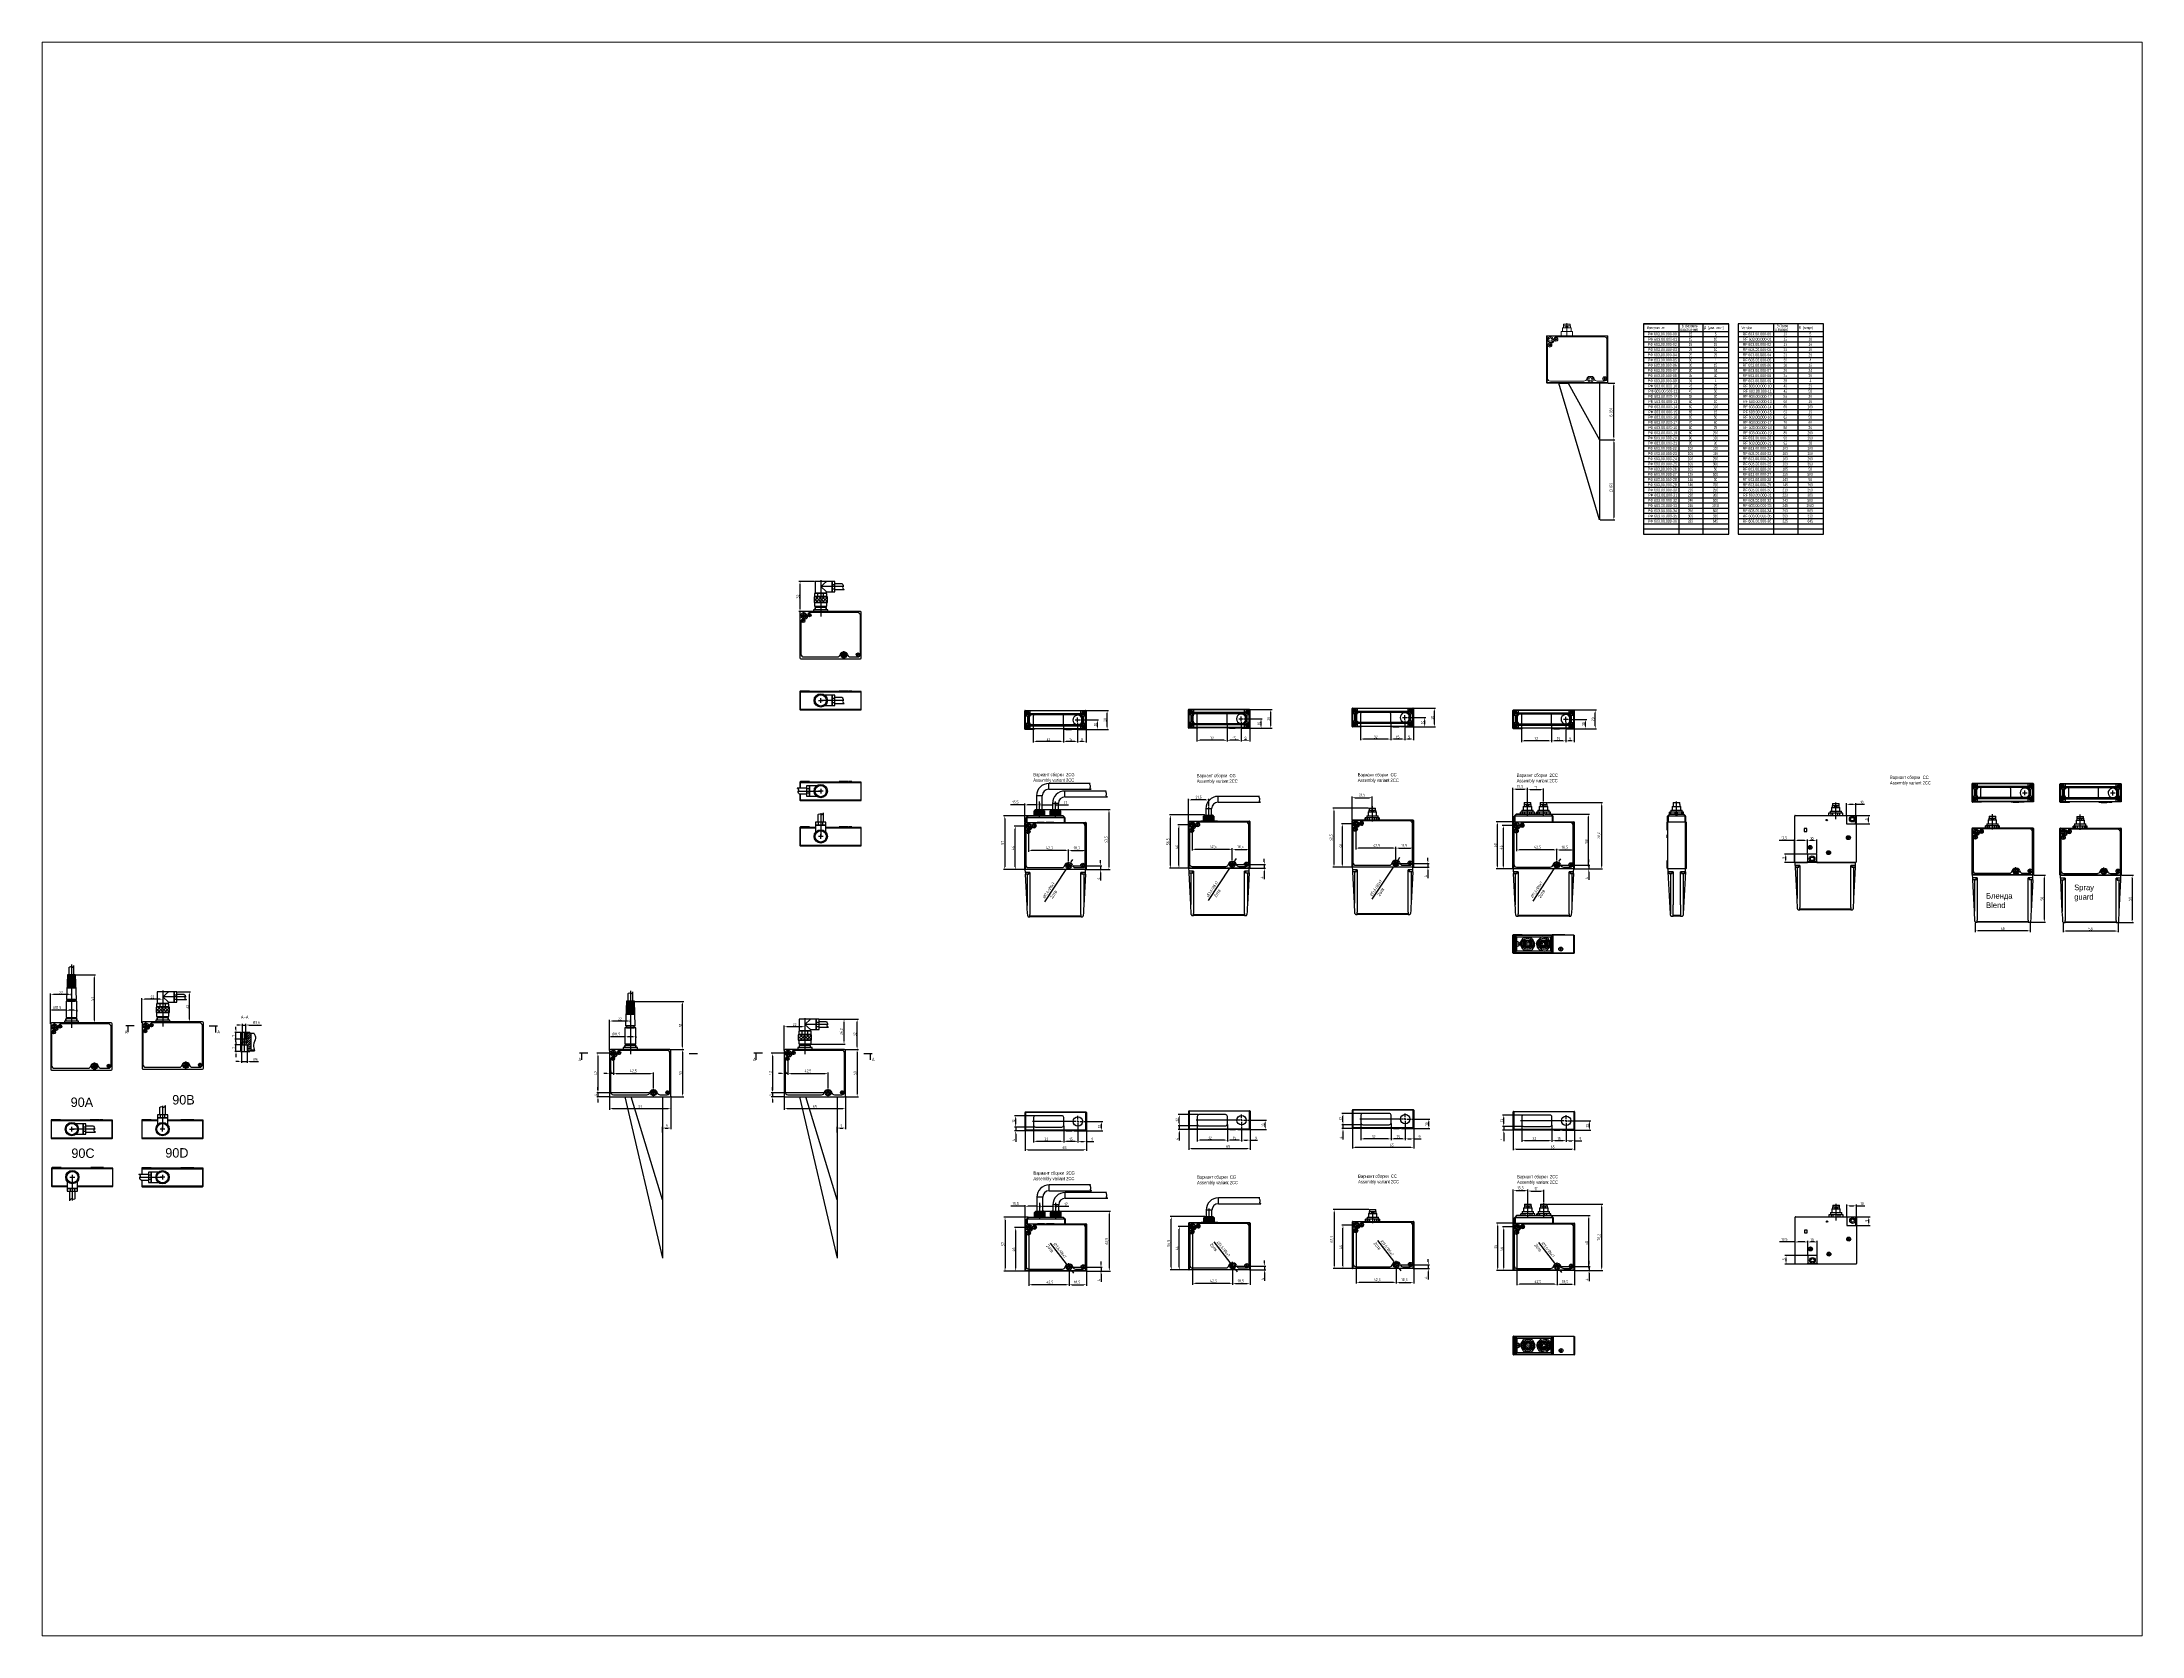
# Paper-space layout 'Лист2' of a CAD drawing. Header units: millimetres. Extents: x 26 to 231, y 20 to 176.
# The model-space entities are those that its viewports show. They can reach past a viewport. Long polylines and large blocks are cut down to what shows.
import ezdxf

# ---------------------------------------------------------------- set-up
doc = ezdxf.new("R2010")
doc.units = ezdxf.units.MM
doc.linetypes.add('CENTER', pattern=[10.16, 6.35, -1.27, 1.27, -1.27])
doc.linetypes.add('CENTERX2', pattern=[20.32, 12.7, -2.54, 2.54, -2.54])
for name, color, linetype in [('FORMAT', 7, 'Continuous'), ('Луч', 72, 'Continuous'), ('Пластина', 7, 'Continuous')]:
    doc.layers.add(name, color=color, linetype=linetype)
doc.styles.add('GOSTw', font='gostw.shx')
doc.styles.add('SLDTEXTSTYLE0', font='TXT', dxfattribs={"width": 0.75})
doc.styles.add('SLDTEXTSTYLE1', font='TXT', dxfattribs={"width": 0.75})
doc.styles.add('SLDTEXTSTYLE2', font='TXT', dxfattribs={"width": 0.663})
doc.dimstyles.new('Vad-style', dxfattribs={"dimtxt": 3, "dimasz": 3, "dimexe": 1.25, "dimexo": 0.625, "dimgap": 0.8, "dimtad": 1, "dimtxsty": 'GOSTw', "dimcen": 2.5, "dimclrd": 1, "dimclre": 1, "dimclrt": 1, "dimazin": 0, "dimtfac": 1, "dimtmove": 0, "dimatfit": 3, "dimfxl": 0, "dimarcsym": 0})

# ---------------------------------------------------------------- blocks, each defined once
blk = doc.blocks.new('*D11')
at = {"color": 1, "lineweight": -2, "transparency": 16777216}
for p, q in [((940.5, -118.8), (940.5, -134.6)), ((943.5, -133.3), (946.5, -133.3)), ((949.5, -122.3), (949.5, -134.6)), ((949.5, -133.3), (957.3, -133.3))]:
    blk.add_line(p, q, dxfattribs=at)
at = {"color": 1, "transparency": 16777216}
for points in [[(943.5, -132.8), (943.5, -133.8), (940.5, -133.3)], [(946.5, -132.8), (946.5, -133.8), (949.5, -133.3)]]:
    blk.add_solid(points, dxfattribs=at)
at = {"layer": 'Defpoints', "color": 0, "transparency": 16777216}
for p in [(940.5, -118.2), (940.5, -133.3), (949.5, -121.7)]:
    blk.add_point(p, dxfattribs=at)
at = {"color": 1, "transparency": 16777216, "insert": (955.6, -129.5), "char_height": 3, "attachment_point": 2, "style": 'GOSTw'}
blk.add_mtext('9', dxfattribs=at)
blk = doc.blocks.new('*D12')
at = {"color": 1, "lineweight": -2, "transparency": 16777216}
for p, q in [((925.5, -116.8), (925.5, -134.6)), ((937.5, -133.3), (928.5, -133.3)), ((940.5, -118.8), (940.5, -134.6))]:
    blk.add_line(p, q, dxfattribs=at)
at = {"color": 1, "transparency": 16777216}
for points in [[(928.5, -132.8), (928.5, -133.8), (925.5, -133.3)], [(937.5, -132.8), (937.5, -133.8), (940.5, -133.3)]]:
    blk.add_solid(points, dxfattribs=at)
at = {"layer": 'Defpoints', "color": 0, "transparency": 16777216}
for p in [(925.5, -116.2), (925.5, -133.3), (940.5, -118.2)]:
    blk.add_point(p, dxfattribs=at)
at = {"color": 1, "transparency": 16777216, "insert": (933.1, -129.5), "char_height": 3, "attachment_point": 2, "style": 'GOSTw'}
blk.add_mtext('15', dxfattribs=at)
blk = doc.blocks.new('*D13')
at = {"color": 1, "lineweight": -2, "transparency": 16777216}
for p, q in [((893.5, -116.8), (893.5, -134.6)), ((922.5, -133.3), (896.5, -133.3)), ((925.5, -116.8), (925.5, -134.6))]:
    blk.add_line(p, q, dxfattribs=at)
at = {"color": 1, "transparency": 16777216}
for points in [[(896.5, -132.8), (896.5, -133.8), (893.5, -133.3)], [(922.5, -132.8), (922.5, -133.8), (925.5, -133.3)]]:
    blk.add_solid(points, dxfattribs=at)
at = {"layer": 'Defpoints', "color": 0, "transparency": 16777216}
for p in [(893.5, -116.2), (893.5, -133.3), (925.5, -116.2)]:
    blk.add_point(p, dxfattribs=at)
at = {"color": 1, "transparency": 16777216, "insert": (906.9, -129.5), "char_height": 3, "attachment_point": 2, "style": 'GOSTw'}
blk.add_mtext('32', dxfattribs=at)
blk = doc.blocks.new('*D14')
at = {"color": 1, "lineweight": -2, "transparency": 16777216}
for p, q in [((936.6, -122.2), (966.7, -122.2)), ((947.1, -112.2), (966.7, -112.2)), ((965.5, -119.2), (965.5, -115.2))]:
    blk.add_line(p, q, dxfattribs=at)
at = {"color": 1, "transparency": 16777216}
for points in [[(965, -115.2), (966, -115.2), (965.5, -112.2)], [(965, -119.2), (966, -119.2), (965.5, -122.2)]]:
    blk.add_solid(points, dxfattribs=at)
at = {"layer": 'Defpoints', "color": 0, "transparency": 16777216}
for p in [(936, -122.2), (946.5, -112.2), (965.5, -112.2)]:
    blk.add_point(p, dxfattribs=at)
at = {"color": 1, "transparency": 16777216, "insert": (961.7, -117.5), "char_height": 3, "attachment_point": 2, "rotation": 90, "style": 'GOSTw'}
blk.add_mtext('10', dxfattribs=at)
blk = doc.blocks.new('*D15')
at = {"color": 1, "lineweight": -2, "transparency": 16777216}
for p, q in [((894.9, -118.2), (873.2, -118.2)), ((925.4, -122.2), (873.2, -122.2)), ((874.5, -115.2), (874.5, -112.2)), ((874.5, -118.2), (874.5, -122.2)), ((874.5, -125.2), (874.5, -133.7))]:
    blk.add_line(p, q, dxfattribs=at)
at = {"color": 1, "transparency": 16777216}
for points in [[(874, -115.2), (875, -115.2), (874.5, -118.2)], [(874, -125.2), (875, -125.2), (874.5, -122.2)]]:
    blk.add_solid(points, dxfattribs=at)
at = {"layer": 'Defpoints', "color": 0, "transparency": 16777216}
for p in [(874.5, -122.2), (895.5, -118.2), (926, -122.2)]:
    blk.add_point(p, dxfattribs=at)
at = {"color": 1, "transparency": 16777216, "insert": (870.7, -131.9), "char_height": 3, "attachment_point": 2, "rotation": 90, "style": 'GOSTw'}
blk.add_mtext('4', dxfattribs=at)
blk = doc.blocks.new('*D16')
at = {"color": 1, "lineweight": -2, "transparency": 16777216}
for p, q in [((894.9, -106.2), (873.2, -106.2)), ((874.5, -115.2), (874.5, -109.2)), ((894.9, -118.2), (873.2, -118.2))]:
    blk.add_line(p, q, dxfattribs=at)
at = {"color": 1, "transparency": 16777216}
for points in [[(874, -109.2), (875, -109.2), (874.5, -106.2)], [(874, -115.2), (875, -115.2), (874.5, -118.2)]]:
    blk.add_solid(points, dxfattribs=at)
at = {"layer": 'Defpoints', "color": 0, "transparency": 16777216}
for p in [(874.5, -106.2), (895.5, -106.2), (895.5, -118.2)]:
    blk.add_point(p, dxfattribs=at)
at = {"color": 1, "transparency": 16777216, "insert": (870.7, -111.7), "char_height": 3, "attachment_point": 2, "rotation": 90, "style": 'GOSTw'}
blk.add_mtext('12', dxfattribs=at)
blk = doc.blocks.new('*D17')
at = {"color": 1, "lineweight": -2, "transparency": 16777216}
for p, q in [((884.5, -122.3), (884.5, -143.5)), ((949.5, -122.3), (949.5, -143.5)), ((887.5, -142.2), (946.5, -142.2))]:
    blk.add_line(p, q, dxfattribs=at)
at = {"color": 1, "transparency": 16777216}
for points in [[(887.5, -141.7), (887.5, -142.7), (884.5, -142.2)], [(946.5, -141.7), (946.5, -142.7), (949.5, -142.2)]]:
    blk.add_solid(points, dxfattribs=at)
at = {"layer": 'Defpoints', "color": 0, "transparency": 16777216}
for p in [(884.5, -121.7), (949.5, -121.7), (949.5, -142.2)]:
    blk.add_point(p, dxfattribs=at)
at = {"color": 1, "transparency": 16777216, "insert": (926.3, -138.4), "char_height": 3, "attachment_point": 2, "style": 'GOSTw'}
blk.add_mtext('65', dxfattribs=at)
blk = doc.blocks.new('SW_CENTERMARKSYMBOL_8')
at = {"layer": 'FORMAT', "color": 0}
for p, q in [((-2.5, 0), (-4.3, 0)), ((0, 0), (-2.5, 0)), ((0, 2.5), (0, 4.3)), ((0, 0), (0, 2.5)), ((0, 0), (2.5, 0)), ((0, 0), (0, -2.5)), ((2.5, 0), (4.3, 0)), ((0, -2.5), (0, -4.3))]:
    blk.add_line(p, q, dxfattribs=at)
blk = doc.blocks.new('SW_CENTERMARKSYMBOL_9')
at = {"layer": 'FORMAT', "color": 0}
for p, q in [((-2.5, 0), (-4.3, 0)), ((0, 0), (-2.5, 0)), ((0, 2.5), (0, 4.3)), ((0, 0), (0, 2.5)), ((0, 0), (2.5, 0)), ((0, 0), (0, -2.5)), ((2.5, 0), (4.3, 0)), ((0, -2.5), (0, -4.3))]:
    blk.add_line(p, q, dxfattribs=at)
blk = doc.blocks.new('SW_CENTERMARKSYMBOL_10')
at = {"layer": 'FORMAT', "color": 0}
for p, q in [((-2.5, 0), (-4.3, 0)), ((0, 0), (-2.5, 0)), ((0, 2.5), (0, 4.3)), ((0, 0), (0, 2.5)), ((0, 0), (2.5, 0)), ((0, 0), (0, -2.5)), ((2.5, 0), (4.3, 0)), ((0, -2.5), (0, -4.3))]:
    blk.add_line(p, q, dxfattribs=at)
blk = doc.blocks.new('SW_CENTERMARKSYMBOL_11')
at = {"layer": 'FORMAT', "color": 0}
for p, q in [((-2.5, 0), (-4.3, 0)), ((0, 0), (-2.5, 0)), ((0, 2.5), (0, 4.3)), ((0, 0), (0, 2.5)), ((0, 0), (2.5, 0)), ((0, 0), (0, -2.5)), ((2.5, 0), (4.3, 0)), ((0, -2.5), (0, -4.3))]:
    blk.add_line(p, q, dxfattribs=at)
blk = doc.blocks.new('SW_CENTERMARKSYMBOL_12')
at = {"layer": 'FORMAT', "color": 0}
for p, q in [((-2.5, 0), (-4.3, 0)), ((0, 0), (-2.5, 0)), ((0, 2.5), (0, 4.3)), ((0, 0), (0, 2.5)), ((0, 0), (2.5, 0)), ((0, 0), (0, -2.5)), ((2.5, 0), (4.3, 0)), ((0, -2.5), (0, -4.3))]:
    blk.add_line(p, q, dxfattribs=at)
blk = doc.blocks.new('SW_CENTERMARKSYMBOL_13')
at = {"layer": 'FORMAT', "color": 0}
for p, q in [((-2.5, 0), (-4.3, 0)), ((0, 0), (-2.5, 0)), ((0, 2.5), (0, 4.3)), ((0, 0), (0, 2.5)), ((0, 0), (2.5, 0)), ((0, 0), (0, -2.5)), ((2.5, 0), (4.3, 0)), ((0, -2.5), (0, -4.3))]:
    blk.add_line(p, q, dxfattribs=at)
blk = doc.blocks.new('*D36')
at = {"color": 1, "lineweight": -2, "transparency": 16777216}
for p, q in [((1237.7, 211.9), (1237.7, 224.2)), ((1240.7, 223), (1244.7, 223)), ((1247.7, 211.4), (1247.7, 224.2)), ((1247.7, 223), (1256.9, 223))]:
    blk.add_line(p, q, dxfattribs=at)
at = {"color": 1, "transparency": 16777216}
for points in [[(1240.7, 223.5), (1240.7, 222.5), (1237.7, 223)], [(1244.7, 223.5), (1244.7, 222.5), (1247.7, 223)]]:
    blk.add_solid(points, dxfattribs=at)
at = {"layer": 'Defpoints', "color": 0, "transparency": 16777216}
for p in [(1237.7, 223), (1237.7, 211.3), (1247.7, 210.8)]:
    blk.add_point(p, dxfattribs=at)
at = {"color": 1, "transparency": 16777216, "insert": (1253.9, 226.8), "char_height": 3, "attachment_point": 2, "style": 'GOSTw'}
blk.add_mtext('10', dxfattribs=at)
blk = doc.blocks.new('*D37')
at = {"color": 1, "lineweight": -2, "transparency": 16777216}
for p, q in [((1247.9, 211.3), (1262.2, 211.3)), ((1248.4, 202.3), (1262.2, 202.3)), ((1260.9, 205.3), (1260.9, 208.3))]:
    blk.add_line(p, q, dxfattribs=at)
at = {"color": 1, "transparency": 16777216}
for points in [[(1260.4, 208.3), (1261.4, 208.3), (1260.9, 211.3)], [(1260.4, 205.3), (1261.4, 205.3), (1260.9, 202.3)]]:
    blk.add_solid(points, dxfattribs=at)
at = {"layer": 'Defpoints', "color": 0, "transparency": 16777216}
for p in [(1247.2, 211.3), (1247.7, 202.3), (1260.9, 211.3)]:
    blk.add_point(p, dxfattribs=at)
at = {"color": 1, "transparency": 16777216, "insert": (1257.1, 207.2), "char_height": 3, "attachment_point": 2, "rotation": 90, "style": 'GOSTw'}
blk.add_mtext('9', dxfattribs=at)
blk = doc.blocks.new('*D38')
at = {"color": 1, "lineweight": -2, "transparency": 16777216}
for p, q in [((1196.2, 170.9), (1196.2, 185.9)), ((1203.2, 184.6), (1199.2, 184.6)), ((1206.2, 170.9), (1206.2, 185.9))]:
    blk.add_line(p, q, dxfattribs=at)
at = {"color": 1, "transparency": 16777216}
for points in [[(1199.2, 185.1), (1199.2, 184.1), (1196.2, 184.6)], [(1203.2, 185.1), (1203.2, 184.1), (1206.2, 184.6)]]:
    blk.add_solid(points, dxfattribs=at)
at = {"layer": 'Defpoints', "color": 0, "transparency": 16777216}
for p in [(1196.2, 184.6), (1196.2, 170.3), (1206.2, 170.3)]:
    blk.add_point(p, dxfattribs=at)
at = {"color": 1, "transparency": 16777216, "insert": (1200.9, 188.4), "char_height": 3, "attachment_point": 2, "style": 'GOSTw'}
blk.add_mtext('10', dxfattribs=at)
blk = doc.blocks.new('*D39')
at = {"color": 1, "lineweight": -2, "transparency": 16777216}
for p, q in [((1195.6, 170.3), (1172, 170.3)), ((1182.6, 161.3), (1172, 161.3)), ((1173.3, 164.3), (1173.3, 167.3))]:
    blk.add_line(p, q, dxfattribs=at)
at = {"color": 1, "transparency": 16777216}
for points in [[(1172.8, 167.3), (1173.8, 167.3), (1173.3, 170.3)], [(1172.8, 164.3), (1173.8, 164.3), (1173.3, 161.3)]]:
    blk.add_solid(points, dxfattribs=at)
at = {"layer": 'Defpoints', "color": 0, "transparency": 16777216}
for p in [(1173.3, 170.3), (1183.2, 161.3), (1196.2, 170.3)]:
    blk.add_point(p, dxfattribs=at)
at = {"color": 1, "transparency": 16777216, "insert": (1169.5, 166.4), "char_height": 3, "attachment_point": 2, "rotation": 90, "style": 'GOSTw'}
blk.add_mtext('9', dxfattribs=at)
blk = doc.blocks.new('*D40')
at = {"color": 1, "lineweight": -2, "transparency": 16777216}
for p, q in [((1182.7, 184.6), (1166.4, 184.6)), ((1182.7, 162.4), (1182.7, 185.9)), ((1193.2, 184.6), (1185.7, 184.6)), ((1196.2, 170.9), (1196.2, 185.9))]:
    blk.add_line(p, q, dxfattribs=at)
at = {"color": 1, "transparency": 16777216}
for points in [[(1185.7, 185.1), (1185.7, 184.1), (1182.7, 184.6)], [(1193.2, 185.1), (1193.2, 184.1), (1196.2, 184.6)]]:
    blk.add_solid(points, dxfattribs=at)
at = {"layer": 'Defpoints', "color": 0, "transparency": 16777216}
for p in [(1182.7, 184.6), (1182.7, 161.8), (1196.2, 170.3)]:
    blk.add_point(p, dxfattribs=at)
at = {"color": 1, "transparency": 16777216, "insert": (1171.4, 189), "char_height": 3, "attachment_point": 2, "style": 'GOSTw'}
blk.add_mtext('13,5', dxfattribs=at)
blk = doc.blocks.new('*D41')
at = {"color": 1, "lineweight": -2, "transparency": 16777216}
for p, q in [((985, 669.2), (992.3, 669.2)), ((991.1, 612.2), (991.1, 666.2)), ((976.5, 609.2), (992.3, 609.2))]:
    blk.add_line(p, q, dxfattribs=at)
at = {"color": 1, "transparency": 16777216}
for points in [[(990.6, 666.2), (991.6, 666.2), (991.1, 669.2)], [(990.6, 612.2), (991.6, 612.2), (991.1, 609.2)]]:
    blk.add_solid(points, dxfattribs=at)
at = {"layer": 'Defpoints', "color": 0, "transparency": 16777216}
for p in [(984.3, 669.2), (991.1, 669.2), (975.8, 609.2)]:
    blk.add_point(p, dxfattribs=at)
at = {"color": 1, "transparency": 16777216, "insert": (986.6, 638), "char_height": 3, "attachment_point": 2, "rotation": 90, "style": 'GOSTw'}
blk.add_mtext('Б (B)', dxfattribs=at)
blk = doc.blocks.new('*D42')
at = {"color": 1, "lineweight": -2, "transparency": 16777216}
for p, q in [((976.5, 609.2), (992.3, 609.2)), ((991.1, 606.2), (991.1, 527.2)), ((976.5, 524.2), (992.3, 524.2))]:
    blk.add_line(p, q, dxfattribs=at)
at = {"color": 1, "transparency": 16777216}
for points in [[(990.6, 606.2), (991.6, 606.2), (991.1, 609.2)], [(990.6, 527.2), (991.6, 527.2), (991.1, 524.2)]]:
    blk.add_solid(points, dxfattribs=at)
at = {"layer": 'Defpoints', "color": 0, "transparency": 16777216}
for p in [(975.8, 609.2), (975.8, 524.2), (991.1, 524.2)]:
    blk.add_point(p, dxfattribs=at)
at = {"color": 1, "transparency": 16777216, "insert": (986.6, 558.5), "char_height": 3, "attachment_point": 2, "rotation": 90, "style": 'GOSTw'}
blk.add_mtext('Д (R)', dxfattribs=at)
blk = doc.blocks.new('*D43')
at = {"color": 1, "lineweight": -2, "transparency": 16777216}
for p, q in [((925.1, 212.6), (965.5, 212.6)), ((964.3, 157.6), (964.3, 209.6)), ((949.3, 154.6), (965.5, 154.6))]:
    blk.add_line(p, q, dxfattribs=at)
at = {"color": 1, "transparency": 16777216}
for points in [[(963.8, 209.6), (964.8, 209.6), (964.3, 212.6)], [(963.8, 157.6), (964.8, 157.6), (964.3, 154.6)]]:
    blk.add_solid(points, dxfattribs=at)
at = {"layer": 'Defpoints', "color": 0, "transparency": 16777216}
for p in [(924.4, 212.6), (964.3, 212.6), (948.6, 154.6)]:
    blk.add_point(p, dxfattribs=at)
at = {"color": 1, "transparency": 16777216, "insert": (962, 183.6), "char_height": 3, "attachment_point": 5, "rotation": 90, "style": 'GOSTw'}
blk.add_mtext('58', dxfattribs=at)
blk = doc.blocks.new('*D44')
at = {"color": 1, "lineweight": -2, "transparency": 16777216}
for p, q in [((557.2, 211.7), (520.2, 211.7)), ((521.5, 158.2), (521.5, 208.7)), ((540.2, 155.2), (520.2, 155.2))]:
    blk.add_line(p, q, dxfattribs=at)
at = {"color": 1, "transparency": 16777216}
for points in [[(521, 208.7), (522, 208.7), (521.5, 211.7)], [(521, 158.2), (522, 158.2), (521.5, 155.2)]]:
    blk.add_solid(points, dxfattribs=at)
at = {"layer": 'Defpoints', "color": 0, "transparency": 16777216}
for p in [(521.5, 211.7), (557.8, 211.7), (540.8, 155.2)]:
    blk.add_point(p, dxfattribs=at)
at = {"color": 1, "transparency": 16777216, "insert": (518.9, 183.4), "char_height": 3, "attachment_point": 5, "rotation": 90, "style": 'GOSTw'}
blk.add_mtext('56,5', dxfattribs=at)
blk = doc.blocks.new('*D45')
at = {"color": 1, "lineweight": -2, "transparency": 16777216}
for p, q in [((731.1, 218.9), (693.2, 218.9)), ((694.5, 215.9), (694.5, 159.4)), ((713.6, 156.4), (693.2, 156.4))]:
    blk.add_line(p, q, dxfattribs=at)
at = {"color": 1, "transparency": 16777216}
for points in [[(694, 215.9), (695, 215.9), (694.5, 218.9)], [(694, 159.4), (695, 159.4), (694.5, 156.4)]]:
    blk.add_solid(points, dxfattribs=at)
at = {"layer": 'Defpoints', "color": 0, "transparency": 16777216}
for p in [(731.7, 218.9), (694.5, 156.4), (714.2, 156.4)]:
    blk.add_point(p, dxfattribs=at)
at = {"color": 1, "transparency": 16777216, "insert": (691.9, 187.7), "char_height": 3, "attachment_point": 5, "rotation": 90, "style": 'GOSTw'}
blk.add_mtext('62,5', dxfattribs=at)
blk = doc.blocks.new('*D46')
at = {"color": 1, "lineweight": -2, "transparency": 16777216}
for p, q in [((884, 204.6), (866.5, 204.6)), ((867.8, 157.6), (867.8, 201.6)), ((884, 154.6), (866.5, 154.6))]:
    blk.add_line(p, q, dxfattribs=at)
at = {"color": 1, "transparency": 16777216}
for points in [[(867.3, 201.6), (868.3, 201.6), (867.8, 204.6)], [(867.3, 157.6), (868.3, 157.6), (867.8, 154.6)]]:
    blk.add_solid(points, dxfattribs=at)
at = {"layer": 'Defpoints', "color": 0, "transparency": 16777216}
for p in [(867.8, 204.6), (884.6, 204.6), (884.6, 154.6)]:
    blk.add_point(p, dxfattribs=at)
at = {"color": 1, "transparency": 16777216, "insert": (865.5, 179.6), "char_height": 3, "attachment_point": 5, "rotation": 90, "style": 'GOSTw'}
blk.add_mtext('50', dxfattribs=at)
blk = doc.blocks.new('*D47')
at = {"color": 1, "lineweight": -2, "transparency": 16777216}
for p, q in [((920.8, 224.8), (979.1, 224.8)), ((977.9, 221.8), (977.9, 157.6)), ((949.3, 154.6), (979.1, 154.6))]:
    blk.add_line(p, q, dxfattribs=at)
at = {"color": 1, "transparency": 16777216}
for points in [[(977.4, 221.8), (978.4, 221.8), (977.9, 224.8)], [(977.4, 157.6), (978.4, 157.6), (977.9, 154.6)]]:
    blk.add_solid(points, dxfattribs=at)
at = {"layer": 'Defpoints', "color": 0, "transparency": 16777216}
for p in [(920.1, 224.8), (948.6, 154.6), (977.9, 154.6)]:
    blk.add_point(p, dxfattribs=at)
at = {"color": 1, "transparency": 16777216, "insert": (975.3, 189.7), "char_height": 3, "attachment_point": 5, "rotation": 90, "style": 'GOSTw'}
blk.add_mtext('70,2', dxfattribs=at)
blk = doc.blocks.new('*D48')
at = {"color": 1, "lineweight": -2, "transparency": 16777216}
for p, q in [((884.1, 204.7), (884.1, 240.3)), ((887.1, 239.1), (896.6, 239.1)), ((899.6, 227.1), (899.6, 240.3))]:
    blk.add_line(p, q, dxfattribs=at)
at = {"color": 1, "transparency": 16777216}
for points in [[(887.1, 239.6), (887.1, 238.6), (884.1, 239.1)], [(896.6, 239.6), (896.6, 238.6), (899.6, 239.1)]]:
    blk.add_solid(points, dxfattribs=at)
at = {"layer": 'Defpoints', "color": 0, "transparency": 16777216}
for p in [(899.6, 239.1), (899.6, 226.5), (884.1, 204.1)]:
    blk.add_point(p, dxfattribs=at)
at = {"color": 1, "transparency": 16777216, "insert": (891.9, 241.6), "char_height": 3, "attachment_point": 5, "style": 'GOSTw'}
blk.add_mtext('15,5', dxfattribs=at)
blk = doc.blocks.new('*D49')
at = {"color": 1, "lineweight": -2, "transparency": 16777216}
for p, q in [((899.6, 226.1), (899.6, 239.9)), ((902.6, 238.6), (913.6, 238.6)), ((916.6, 226.7), (916.6, 239.9))]:
    blk.add_line(p, q, dxfattribs=at)
at = {"color": 1, "transparency": 16777216}
for points in [[(902.6, 239.1), (902.6, 238.1), (899.6, 238.6)], [(913.6, 239.1), (913.6, 238.1), (916.6, 238.6)]]:
    blk.add_solid(points, dxfattribs=at)
at = {"layer": 'Defpoints', "color": 0, "transparency": 16777216}
for p in [(899.6, 225.5), (916.6, 238.6), (916.6, 226)]:
    blk.add_point(p, dxfattribs=at)
at = {"color": 1, "transparency": 16777216, "insert": (908.1, 240.9), "char_height": 3, "attachment_point": 5, "style": 'GOSTw'}
blk.add_mtext('17', dxfattribs=at)
blk = doc.blocks.new('*D50')
at = {"color": 1, "lineweight": -2, "transparency": 16777216}
for p, q in [((940.1, 309.9), (940.1, 289)), ((946.1, 290.2), (943.1, 290.2)), ((949.1, 302.9), (949.1, 289))]:
    blk.add_line(p, q, dxfattribs=at)
at = {"color": 1, "transparency": 16777216}
for points in [[(943.1, 290.7), (943.1, 289.7), (940.1, 290.2)], [(946.1, 290.7), (946.1, 289.7), (949.1, 290.2)]]:
    blk.add_solid(points, dxfattribs=at)
at = {"layer": 'Defpoints', "color": 0, "transparency": 16777216}
for p in [(940.1, 310.5), (940.1, 290.2), (949.1, 303.5)]:
    blk.add_point(p, dxfattribs=at)
at = {"color": 1, "transparency": 16777216, "insert": (944.6, 292.5), "char_height": 3, "attachment_point": 5, "style": 'GOSTw'}
blk.add_mtext('9', dxfattribs=at)
blk = doc.blocks.new('*D51')
at = {"color": 1, "lineweight": -2, "transparency": 16777216}
for p, q in [((943.3, 313), (962.4, 313)), ((939.8, 303), (962.4, 303)), ((961.1, 306), (961.1, 310))]:
    blk.add_line(p, q, dxfattribs=at)
at = {"color": 1, "transparency": 16777216}
for points in [[(960.6, 310), (961.6, 310), (961.1, 313)], [(960.6, 306), (961.6, 306), (961.1, 303)]]:
    blk.add_solid(points, dxfattribs=at)
at = {"layer": 'Defpoints', "color": 0, "transparency": 16777216}
for p in [(942.6, 313), (961.1, 313), (939.1, 303)]:
    blk.add_point(p, dxfattribs=at)
at = {"color": 1, "transparency": 16777216, "insert": (958.8, 308), "char_height": 3, "attachment_point": 5, "rotation": 90, "style": 'GOSTw'}
blk.add_mtext('10', dxfattribs=at)
blk = doc.blocks.new('*D52')
at = {"color": 1, "lineweight": -2, "transparency": 16777216}
for p, q in [((925.1, 308.4), (925.1, 289)), ((937.1, 290.2), (928.1, 290.2)), ((940.1, 309.9), (940.1, 289))]:
    blk.add_line(p, q, dxfattribs=at)
at = {"color": 1, "transparency": 16777216}
for points in [[(928.1, 290.7), (928.1, 289.7), (925.1, 290.2)], [(937.1, 290.7), (937.1, 289.7), (940.1, 290.2)]]:
    blk.add_solid(points, dxfattribs=at)
at = {"layer": 'Defpoints', "color": 0, "transparency": 16777216}
for p in [(925.1, 309), (925.1, 290.2), (940.1, 310.5)]:
    blk.add_point(p, dxfattribs=at)
at = {"color": 1, "transparency": 16777216, "insert": (932.6, 292.5), "char_height": 3, "attachment_point": 5, "style": 'GOSTw'}
blk.add_mtext('15', dxfattribs=at)
blk = doc.blocks.new('*D53')
at = {"color": 1, "lineweight": -2, "transparency": 16777216}
for p, q in [((893.1, 308.4), (893.1, 289)), ((922.1, 290.2), (896.1, 290.2)), ((925.1, 308.4), (925.1, 289))]:
    blk.add_line(p, q, dxfattribs=at)
at = {"color": 1, "transparency": 16777216}
for points in [[(896.1, 290.7), (896.1, 289.7), (893.1, 290.2)], [(922.1, 290.7), (922.1, 289.7), (925.1, 290.2)]]:
    blk.add_solid(points, dxfattribs=at)
at = {"layer": 'Defpoints', "color": 0, "transparency": 16777216}
for p in [(893.1, 309), (893.1, 290.2), (925.1, 309)]:
    blk.add_point(p, dxfattribs=at)
at = {"color": 1, "transparency": 16777216, "insert": (909.1, 292.5), "char_height": 3, "attachment_point": 5, "style": 'GOSTw'}
blk.add_mtext('32', dxfattribs=at)
blk = doc.blocks.new('*D54')
at = {"color": 1, "lineweight": -2, "transparency": 16777216}
for p, q in [((949.3, 323), (972.7, 323)), ((971.4, 306), (971.4, 320)), ((939.8, 303), (972.7, 303))]:
    blk.add_line(p, q, dxfattribs=at)
at = {"color": 1, "transparency": 16777216}
for points in [[(970.9, 320), (971.9, 320), (971.4, 323)], [(970.9, 306), (971.9, 306), (971.4, 303)]]:
    blk.add_solid(points, dxfattribs=at)
at = {"layer": 'Defpoints', "color": 0, "transparency": 16777216}
for p in [(948.6, 323), (971.4, 323), (939.1, 303)]:
    blk.add_point(p, dxfattribs=at)
at = {"color": 1, "transparency": 16777216, "insert": (969.1, 313), "char_height": 3, "attachment_point": 5, "rotation": 90, "style": 'GOSTw'}
blk.add_mtext('20', dxfattribs=at)
blk = doc.blocks.new('*D55')
at = {"color": 1, "lineweight": -2, "transparency": 16777216}
for p, q in [((1238.1, -213.4), (1238.1, -201)), ((1241.1, -202.3), (1245.1, -202.3)), ((1248.1, -213.9), (1248.1, -201)), ((1248.1, -202.3), (1257.2, -202.3))]:
    blk.add_line(p, q, dxfattribs=at)
at = {"color": 1, "transparency": 16777216}
for points in [[(1241.1, -201.8), (1241.1, -202.8), (1238.1, -202.3)], [(1245.1, -201.8), (1245.1, -202.8), (1248.1, -202.3)]]:
    blk.add_solid(points, dxfattribs=at)
at = {"layer": 'Defpoints', "color": 0, "transparency": 16777216}
for p in [(1238.1, -202.3), (1238.1, -214), (1248.1, -214.5)]:
    blk.add_point(p, dxfattribs=at)
at = {"color": 1, "transparency": 16777216, "insert": (1254.3, -198.5), "char_height": 3, "attachment_point": 2, "style": 'GOSTw'}
blk.add_mtext('10', dxfattribs=at)
blk = doc.blocks.new('*D56')
at = {"color": 1, "lineweight": -2, "transparency": 16777216}
for p, q in [((1248.2, -214), (1262.6, -214)), ((1261.3, -220), (1261.3, -217)), ((1248.7, -223), (1262.6, -223))]:
    blk.add_line(p, q, dxfattribs=at)
at = {"color": 1, "transparency": 16777216}
for points in [[(1260.8, -217), (1261.8, -217), (1261.3, -214)], [(1260.8, -220), (1261.8, -220), (1261.3, -223)]]:
    blk.add_solid(points, dxfattribs=at)
at = {"layer": 'Defpoints', "color": 0, "transparency": 16777216}
for p in [(1247.6, -214), (1261.3, -214), (1248.1, -223)]:
    blk.add_point(p, dxfattribs=at)
at = {"color": 1, "transparency": 16777216, "insert": (1257.5, -218), "char_height": 3, "attachment_point": 2, "rotation": 90, "style": 'GOSTw'}
blk.add_mtext('9', dxfattribs=at)
blk = doc.blocks.new('*D57')
at = {"color": 1, "lineweight": -2, "transparency": 16777216}
for p, q in [((1196.6, -254.4), (1196.6, -239.4)), ((1203.6, -240.6), (1199.6, -240.6)), ((1206.6, -254.4), (1206.6, -239.4))]:
    blk.add_line(p, q, dxfattribs=at)
at = {"color": 1, "transparency": 16777216}
for points in [[(1199.6, -240.1), (1199.6, -241.1), (1196.6, -240.6)], [(1203.6, -240.1), (1203.6, -241.1), (1206.6, -240.6)]]:
    blk.add_solid(points, dxfattribs=at)
at = {"layer": 'Defpoints', "color": 0, "transparency": 16777216}
for p in [(1196.6, -240.6), (1196.6, -255), (1206.6, -255)]:
    blk.add_point(p, dxfattribs=at)
at = {"color": 1, "transparency": 16777216, "insert": (1201.2, -236.8), "char_height": 3, "attachment_point": 2, "style": 'GOSTw'}
blk.add_mtext('10', dxfattribs=at)
blk = doc.blocks.new('*D58')
at = {"color": 1, "lineweight": -2, "transparency": 16777216}
for p, q in [((1196, -255), (1172.4, -255)), ((1183, -264), (1172.4, -264)), ((1173.6, -261), (1173.6, -258))]:
    blk.add_line(p, q, dxfattribs=at)
at = {"color": 1, "transparency": 16777216}
for points in [[(1173.1, -258), (1174.1, -258), (1173.6, -255)], [(1173.1, -261), (1174.1, -261), (1173.6, -264)]]:
    blk.add_solid(points, dxfattribs=at)
at = {"layer": 'Defpoints', "color": 0, "transparency": 16777216}
for p in [(1173.6, -255), (1183.6, -264), (1196.6, -255)]:
    blk.add_point(p, dxfattribs=at)
at = {"color": 1, "transparency": 16777216, "insert": (1169.8, -258.9), "char_height": 3, "attachment_point": 2, "rotation": 90, "style": 'GOSTw'}
blk.add_mtext('9', dxfattribs=at)
blk = doc.blocks.new('*D59')
at = {"color": 1, "lineweight": -2, "transparency": 16777216}
for p, q in [((1183.1, -240.6), (1166.7, -240.6)), ((1183.1, -262.9), (1183.1, -239.4)), ((1193.6, -240.6), (1186.1, -240.6)), ((1196.6, -254.4), (1196.6, -239.4))]:
    blk.add_line(p, q, dxfattribs=at)
at = {"color": 1, "transparency": 16777216}
for points in [[(1186.1, -240.1), (1186.1, -241.1), (1183.1, -240.6)], [(1193.6, -240.1), (1193.6, -241.1), (1196.6, -240.6)]]:
    blk.add_solid(points, dxfattribs=at)
at = {"layer": 'Defpoints', "color": 0, "transparency": 16777216}
for p in [(1183.1, -240.6), (1183.1, -263.5), (1196.6, -255)]:
    blk.add_point(p, dxfattribs=at)
at = {"color": 1, "transparency": 16777216, "insert": (1171.8, -236.3), "char_height": 3, "attachment_point": 2, "style": 'GOSTw'}
blk.add_mtext('13,5', dxfattribs=at)
blk = doc.blocks.new('*D60')
at = {"color": 1, "lineweight": -2, "transparency": 16777216}
for p, q in [((925.4, -212.7), (965.9, -212.7)), ((964.6, -267.7), (964.6, -215.7)), ((949.6, -270.7), (965.9, -270.7))]:
    blk.add_line(p, q, dxfattribs=at)
at = {"color": 1, "transparency": 16777216}
for points in [[(964.1, -215.7), (965.1, -215.7), (964.6, -212.7)], [(964.1, -267.7), (965.1, -267.7), (964.6, -270.7)]]:
    blk.add_solid(points, dxfattribs=at)
at = {"layer": 'Defpoints', "color": 0, "transparency": 16777216}
for p in [(924.8, -212.7), (964.6, -212.7), (949, -270.7)]:
    blk.add_point(p, dxfattribs=at)
at = {"color": 1, "transparency": 16777216, "insert": (962.3, -241.7), "char_height": 3, "attachment_point": 5, "rotation": 90, "style": 'GOSTw'}
blk.add_mtext('58', dxfattribs=at)
blk = doc.blocks.new('*D61')
at = {"color": 1, "lineweight": -2, "transparency": 16777216}
for p, q in [((557.6, -213.6), (521, -213.6)), ((522.2, -267.1), (522.2, -216.6)), ((540.6, -270.1), (521, -270.1))]:
    blk.add_line(p, q, dxfattribs=at)
at = {"color": 1, "transparency": 16777216}
for points in [[(521.7, -216.6), (522.7, -216.6), (522.2, -213.6)], [(521.7, -267.1), (522.7, -267.1), (522.2, -270.1)]]:
    blk.add_solid(points, dxfattribs=at)
at = {"layer": 'Defpoints', "color": 0, "transparency": 16777216}
for p in [(522.2, -213.6), (558.2, -213.6), (541.2, -270.1)]:
    blk.add_point(p, dxfattribs=at)
at = {"color": 1, "transparency": 16777216, "insert": (519.6, -241.8), "char_height": 3, "attachment_point": 5, "rotation": 90, "style": 'GOSTw'}
blk.add_mtext('56,5', dxfattribs=at)
blk = doc.blocks.new('*D66')
at = {"color": 1, "lineweight": -2, "transparency": 16777216}
for p, q in [((731.5, -206.3), (693.6, -206.3)), ((694.8, -209.3), (694.8, -265.8)), ((714, -268.8), (693.6, -268.8))]:
    blk.add_line(p, q, dxfattribs=at)
at = {"color": 1, "transparency": 16777216}
for points in [[(694.3, -209.3), (695.3, -209.3), (694.8, -206.3)], [(694.3, -265.8), (695.3, -265.8), (694.8, -268.8)]]:
    blk.add_solid(points, dxfattribs=at)
at = {"layer": 'Defpoints', "color": 0, "transparency": 16777216}
for p in [(732.1, -206.3), (694.8, -268.8), (714.6, -268.8)]:
    blk.add_point(p, dxfattribs=at)
at = {"color": 1, "transparency": 16777216, "insert": (692.2, -237.6), "char_height": 3, "attachment_point": 5, "rotation": 90, "style": 'GOSTw'}
blk.add_mtext('62,5', dxfattribs=at)
blk = doc.blocks.new('*D62')
at = {"color": 1, "lineweight": -2, "transparency": 16777216}
for p, q in [((884.4, -220.7), (866.9, -220.7)), ((868.1, -267.7), (868.1, -223.7)), ((884.4, -270.7), (866.9, -270.7))]:
    blk.add_line(p, q, dxfattribs=at)
at = {"color": 1, "transparency": 16777216}
for points in [[(867.6, -223.7), (868.6, -223.7), (868.1, -220.7)], [(867.6, -267.7), (868.6, -267.7), (868.1, -270.7)]]:
    blk.add_solid(points, dxfattribs=at)
at = {"layer": 'Defpoints', "color": 0, "transparency": 16777216}
for p in [(868.1, -220.7), (885, -220.7), (885, -270.7)]:
    blk.add_point(p, dxfattribs=at)
at = {"color": 1, "transparency": 16777216, "insert": (865.8, -245.7), "char_height": 3, "attachment_point": 5, "rotation": 90, "style": 'GOSTw'}
blk.add_mtext('50', dxfattribs=at)
blk = doc.blocks.new('*D63')
at = {"color": 1, "lineweight": -2, "transparency": 16777216}
for p, q in [((921.1, -200.5), (979.5, -200.5)), ((978.2, -203.5), (978.2, -267.7)), ((949.6, -270.7), (979.5, -270.7))]:
    blk.add_line(p, q, dxfattribs=at)
at = {"color": 1, "transparency": 16777216}
for points in [[(977.7, -203.5), (978.7, -203.5), (978.2, -200.5)], [(977.7, -267.7), (978.7, -267.7), (978.2, -270.7)]]:
    blk.add_solid(points, dxfattribs=at)
at = {"layer": 'Defpoints', "color": 0, "transparency": 16777216}
for p in [(920.5, -200.5), (949, -270.7), (978.2, -270.7)]:
    blk.add_point(p, dxfattribs=at)
at = {"color": 1, "transparency": 16777216, "insert": (975.6, -235.6), "char_height": 3, "attachment_point": 5, "rotation": 90, "style": 'GOSTw'}
blk.add_mtext('70,2', dxfattribs=at)
blk = doc.blocks.new('*D64')
at = {"color": 1, "lineweight": -2, "transparency": 16777216}
for p, q in [((884.5, -220.6), (884.5, -184.9)), ((887.5, -186.2), (897, -186.2)), ((900, -198.2), (900, -184.9))]:
    blk.add_line(p, q, dxfattribs=at)
at = {"color": 1, "transparency": 16777216}
for points in [[(887.5, -185.7), (887.5, -186.7), (884.5, -186.2)], [(897, -185.7), (897, -186.7), (900, -186.2)]]:
    blk.add_solid(points, dxfattribs=at)
at = {"layer": 'Defpoints', "color": 0, "transparency": 16777216}
for p in [(900, -186.2), (900, -198.8), (884.5, -221.2)]:
    blk.add_point(p, dxfattribs=at)
at = {"color": 1, "transparency": 16777216, "insert": (892.2, -183.6), "char_height": 3, "attachment_point": 5, "style": 'GOSTw'}
blk.add_mtext('15,5', dxfattribs=at)
blk = doc.blocks.new('*D65')
at = {"color": 1, "lineweight": -2, "transparency": 16777216}
for p, q in [((900, -199.2), (900, -185.4)), ((903, -186.6), (914, -186.6)), ((917, -198.6), (917, -185.4))]:
    blk.add_line(p, q, dxfattribs=at)
at = {"color": 1, "transparency": 16777216}
for points in [[(903, -186.1), (903, -187.1), (900, -186.6)], [(914, -186.1), (914, -187.1), (917, -186.6)]]:
    blk.add_solid(points, dxfattribs=at)
at = {"layer": 'Defpoints', "color": 0, "transparency": 16777216}
for p in [(900, -199.8), (917, -186.6), (917, -199.2)]:
    blk.add_point(p, dxfattribs=at)
at = {"color": 1, "transparency": 16777216, "insert": (908.5, -184.3), "char_height": 3, "attachment_point": 5, "style": 'GOSTw'}
blk.add_mtext('17', dxfattribs=at)
blk = doc.blocks.new('*D67')
at = {"color": 1, "lineweight": -2, "transparency": 16777216}
for p, q in [((770.1, -117), (770.1, -132.7)), ((773.1, -131.4), (776.1, -131.4)), ((779.1, -120.5), (779.1, -132.7)), ((779.1, -131.4), (786.9, -131.4))]:
    blk.add_line(p, q, dxfattribs=at)
at = {"color": 1, "transparency": 16777216}
for points in [[(773.1, -130.9), (773.1, -131.9), (770.1, -131.4)], [(776.1, -130.9), (776.1, -131.9), (779.1, -131.4)]]:
    blk.add_solid(points, dxfattribs=at)
at = {"layer": 'Defpoints', "color": 0, "transparency": 16777216}
for p in [(770.1, -116.4), (770.1, -131.4), (779.1, -119.9)]:
    blk.add_point(p, dxfattribs=at)
at = {"color": 1, "transparency": 16777216, "insert": (785.2, -127.6), "char_height": 3, "attachment_point": 2, "style": 'GOSTw'}
blk.add_mtext('9', dxfattribs=at)
blk = doc.blocks.new('*D68')
at = {"color": 1, "lineweight": -2, "transparency": 16777216}
for p, q in [((755.1, -115), (755.1, -132.7)), ((767.1, -131.4), (758.1, -131.4)), ((770.1, -117), (770.1, -132.7))]:
    blk.add_line(p, q, dxfattribs=at)
at = {"color": 1, "transparency": 16777216}
for points in [[(758.1, -130.9), (758.1, -131.9), (755.1, -131.4)], [(767.1, -130.9), (767.1, -131.9), (770.1, -131.4)]]:
    blk.add_solid(points, dxfattribs=at)
at = {"layer": 'Defpoints', "color": 0, "transparency": 16777216}
for p in [(755.1, -114.4), (755.1, -131.4), (770.1, -116.4)]:
    blk.add_point(p, dxfattribs=at)
at = {"color": 1, "transparency": 16777216, "insert": (762.7, -127.6), "char_height": 3, "attachment_point": 2, "style": 'GOSTw'}
blk.add_mtext('15', dxfattribs=at)
blk = doc.blocks.new('*D69')
at = {"color": 1, "lineweight": -2, "transparency": 16777216}
for p, q in [((723.1, -115), (723.1, -132.7)), ((752.1, -131.4), (726.1, -131.4)), ((755.1, -115), (755.1, -132.7))]:
    blk.add_line(p, q, dxfattribs=at)
at = {"color": 1, "transparency": 16777216}
for points in [[(726.1, -130.9), (726.1, -131.9), (723.1, -131.4)], [(752.1, -130.9), (752.1, -131.9), (755.1, -131.4)]]:
    blk.add_solid(points, dxfattribs=at)
at = {"layer": 'Defpoints', "color": 0, "transparency": 16777216}
for p in [(723.1, -114.4), (723.1, -131.4), (755.1, -114.4)]:
    blk.add_point(p, dxfattribs=at)
at = {"color": 1, "transparency": 16777216, "insert": (736.5, -127.6), "char_height": 3, "attachment_point": 2, "style": 'GOSTw'}
blk.add_mtext('32', dxfattribs=at)
blk = doc.blocks.new('*D70')
at = {"color": 1, "lineweight": -2, "transparency": 16777216}
for p, q in [((776.7, -110.4), (796.3, -110.4)), ((766.2, -120.4), (796.3, -120.4)), ((795.1, -117.4), (795.1, -113.4))]:
    blk.add_line(p, q, dxfattribs=at)
at = {"color": 1, "transparency": 16777216}
for points in [[(794.6, -113.4), (795.6, -113.4), (795.1, -110.4)], [(794.6, -117.4), (795.6, -117.4), (795.1, -120.4)]]:
    blk.add_solid(points, dxfattribs=at)
at = {"layer": 'Defpoints', "color": 0, "transparency": 16777216}
for p in [(776.1, -110.4), (795.1, -110.4), (765.6, -120.4)]:
    blk.add_point(p, dxfattribs=at)
at = {"color": 1, "transparency": 16777216, "insert": (791.3, -115.7), "char_height": 3, "attachment_point": 2, "rotation": 90, "style": 'GOSTw'}
blk.add_mtext('10', dxfattribs=at)
blk = doc.blocks.new('*D71')
at = {"color": 1, "lineweight": -2, "transparency": 16777216}
for p, q in [((704.1, -113.4), (704.1, -110.4)), ((724.5, -116.4), (702.8, -116.4)), ((755, -120.4), (702.8, -120.4)), ((704.1, -116.4), (704.1, -120.4)), ((704.1, -123.4), (704.1, -131.9))]:
    blk.add_line(p, q, dxfattribs=at)
at = {"color": 1, "transparency": 16777216}
for points in [[(703.6, -113.4), (704.6, -113.4), (704.1, -116.4)], [(703.6, -123.4), (704.6, -123.4), (704.1, -120.4)]]:
    blk.add_solid(points, dxfattribs=at)
at = {"layer": 'Defpoints', "color": 0, "transparency": 16777216}
for p in [(704.1, -120.4), (725.1, -116.4), (755.6, -120.4)]:
    blk.add_point(p, dxfattribs=at)
at = {"color": 1, "transparency": 16777216, "insert": (700.3, -130), "char_height": 3, "attachment_point": 2, "rotation": 90, "style": 'GOSTw'}
blk.add_mtext('4', dxfattribs=at)
blk = doc.blocks.new('*D72')
at = {"color": 1, "lineweight": -2, "transparency": 16777216}
for p, q in [((724.5, -104.4), (702.8, -104.4)), ((704.1, -113.4), (704.1, -107.4)), ((724.5, -116.4), (702.8, -116.4))]:
    blk.add_line(p, q, dxfattribs=at)
at = {"color": 1, "transparency": 16777216}
for points in [[(703.6, -107.4), (704.6, -107.4), (704.1, -104.4)], [(703.6, -113.4), (704.6, -113.4), (704.1, -116.4)]]:
    blk.add_solid(points, dxfattribs=at)
at = {"layer": 'Defpoints', "color": 0, "transparency": 16777216}
for p in [(704.1, -104.4), (725.1, -104.4), (725.1, -116.4)]:
    blk.add_point(p, dxfattribs=at)
at = {"color": 1, "transparency": 16777216, "insert": (700.3, -109.8), "char_height": 3, "attachment_point": 2, "rotation": 90, "style": 'GOSTw'}
blk.add_mtext('12', dxfattribs=at)
blk = doc.blocks.new('*D73')
at = {"color": 1, "lineweight": -2, "transparency": 16777216}
for p, q in [((714.1, -120.5), (714.1, -141.6)), ((779.1, -120.5), (779.1, -141.6)), ((717.1, -140.3), (776.1, -140.3))]:
    blk.add_line(p, q, dxfattribs=at)
at = {"color": 1, "transparency": 16777216}
for points in [[(717.1, -139.8), (717.1, -140.8), (714.1, -140.3)], [(776.1, -139.8), (776.1, -140.8), (779.1, -140.3)]]:
    blk.add_solid(points, dxfattribs=at)
at = {"layer": 'Defpoints', "color": 0, "transparency": 16777216}
for p in [(714.1, -119.9), (779.1, -119.9), (779.1, -140.3)]:
    blk.add_point(p, dxfattribs=at)
at = {"color": 1, "transparency": 16777216, "insert": (755.8, -136.5), "char_height": 3, "attachment_point": 2, "style": 'GOSTw'}
blk.add_mtext('65', dxfattribs=at)
blk = doc.blocks.new('*D74')
at = {"color": 1, "lineweight": -2, "transparency": 16777216}
for p, q in [((596.7, -118.2), (596.7, -134)), ((599.7, -132.7), (602.7, -132.7)), ((605.7, -121.7), (605.7, -134)), ((605.7, -132.7), (613.5, -132.7))]:
    blk.add_line(p, q, dxfattribs=at)
at = {"color": 1, "transparency": 16777216}
for points in [[(599.7, -132.2), (599.7, -133.2), (596.7, -132.7)], [(602.7, -132.2), (602.7, -133.2), (605.7, -132.7)]]:
    blk.add_solid(points, dxfattribs=at)
at = {"layer": 'Defpoints', "color": 0, "transparency": 16777216}
for p in [(596.7, -117.6), (596.7, -132.7), (605.7, -121.1)]:
    blk.add_point(p, dxfattribs=at)
at = {"color": 1, "transparency": 16777216, "insert": (611.8, -128.9), "char_height": 3, "attachment_point": 2, "style": 'GOSTw'}
blk.add_mtext('9', dxfattribs=at)
blk = doc.blocks.new('*D75')
at = {"color": 1, "lineweight": -2, "transparency": 16777216}
for p, q in [((581.7, -116.2), (581.7, -134)), ((593.7, -132.7), (584.7, -132.7)), ((596.7, -118.2), (596.7, -134))]:
    blk.add_line(p, q, dxfattribs=at)
at = {"color": 1, "transparency": 16777216}
for points in [[(584.7, -132.2), (584.7, -133.2), (581.7, -132.7)], [(593.7, -132.2), (593.7, -133.2), (596.7, -132.7)]]:
    blk.add_solid(points, dxfattribs=at)
at = {"layer": 'Defpoints', "color": 0, "transparency": 16777216}
for p in [(581.7, -115.6), (581.7, -132.7), (596.7, -117.6)]:
    blk.add_point(p, dxfattribs=at)
at = {"color": 1, "transparency": 16777216, "insert": (589.3, -128.9), "char_height": 3, "attachment_point": 2, "style": 'GOSTw'}
blk.add_mtext('15', dxfattribs=at)
blk = doc.blocks.new('*D76')
at = {"color": 1, "lineweight": -2, "transparency": 16777216}
for p, q in [((549.7, -116.2), (549.7, -134)), ((578.7, -132.7), (552.7, -132.7)), ((581.7, -116.2), (581.7, -134))]:
    blk.add_line(p, q, dxfattribs=at)
at = {"color": 1, "transparency": 16777216}
for points in [[(552.7, -132.2), (552.7, -133.2), (549.7, -132.7)], [(578.7, -132.2), (578.7, -133.2), (581.7, -132.7)]]:
    blk.add_solid(points, dxfattribs=at)
at = {"layer": 'Defpoints', "color": 0, "transparency": 16777216}
for p in [(549.7, -115.6), (549.7, -132.7), (581.7, -115.6)]:
    blk.add_point(p, dxfattribs=at)
at = {"color": 1, "transparency": 16777216, "insert": (563.1, -128.9), "char_height": 3, "attachment_point": 2, "style": 'GOSTw'}
blk.add_mtext('32', dxfattribs=at)
blk = doc.blocks.new('*D77')
at = {"color": 1, "lineweight": -2, "transparency": 16777216}
for p, q in [((592.8, -121.6), (622.9, -121.6)), ((603.3, -111.6), (622.9, -111.6)), ((621.7, -118.6), (621.7, -114.6))]:
    blk.add_line(p, q, dxfattribs=at)
at = {"color": 1, "transparency": 16777216}
for points in [[(621.2, -114.6), (622.2, -114.6), (621.7, -111.6)], [(621.2, -118.6), (622.2, -118.6), (621.7, -121.6)]]:
    blk.add_solid(points, dxfattribs=at)
at = {"layer": 'Defpoints', "color": 0, "transparency": 16777216}
for p in [(592.2, -121.6), (602.7, -111.6), (621.7, -111.6)]:
    blk.add_point(p, dxfattribs=at)
at = {"color": 1, "transparency": 16777216, "insert": (617.9, -116.9), "char_height": 3, "attachment_point": 2, "rotation": 90, "style": 'GOSTw'}
blk.add_mtext('10', dxfattribs=at)
blk = doc.blocks.new('*D78')
at = {"color": 1, "lineweight": -2, "transparency": 16777216}
for p, q in [((551.1, -117.6), (529.4, -117.6)), ((581.6, -121.6), (529.4, -121.6)), ((530.7, -114.6), (530.7, -111.6)), ((530.7, -117.6), (530.7, -121.6)), ((530.7, -124.6), (530.7, -133.1))]:
    blk.add_line(p, q, dxfattribs=at)
at = {"color": 1, "transparency": 16777216}
for points in [[(530.2, -114.6), (531.2, -114.6), (530.7, -117.6)], [(530.2, -124.6), (531.2, -124.6), (530.7, -121.6)]]:
    blk.add_solid(points, dxfattribs=at)
at = {"layer": 'Defpoints', "color": 0, "transparency": 16777216}
for p in [(530.7, -121.6), (551.7, -117.6), (582.2, -121.6)]:
    blk.add_point(p, dxfattribs=at)
at = {"color": 1, "transparency": 16777216, "insert": (526.9, -131.3), "char_height": 3, "attachment_point": 2, "rotation": 90, "style": 'GOSTw'}
blk.add_mtext('4', dxfattribs=at)
blk = doc.blocks.new('*D79')
at = {"color": 1, "lineweight": -2, "transparency": 16777216}
for p, q in [((551.1, -105.6), (529.4, -105.6)), ((530.7, -114.6), (530.7, -108.6)), ((551.1, -117.6), (529.4, -117.6))]:
    blk.add_line(p, q, dxfattribs=at)
at = {"color": 1, "transparency": 16777216}
for points in [[(530.2, -108.6), (531.2, -108.6), (530.7, -105.6)], [(530.2, -114.6), (531.2, -114.6), (530.7, -117.6)]]:
    blk.add_solid(points, dxfattribs=at)
at = {"layer": 'Defpoints', "color": 0, "transparency": 16777216}
for p in [(530.7, -105.6), (551.7, -105.6), (551.7, -117.6)]:
    blk.add_point(p, dxfattribs=at)
at = {"color": 1, "transparency": 16777216, "insert": (526.9, -111.1), "char_height": 3, "attachment_point": 2, "rotation": 90, "style": 'GOSTw'}
blk.add_mtext('12', dxfattribs=at)
blk = doc.blocks.new('*D80')
at = {"color": 1, "lineweight": -2, "transparency": 16777216}
for p, q in [((540.7, -121.7), (540.7, -142.9)), ((605.7, -121.7), (605.7, -142.9)), ((543.7, -141.6), (602.7, -141.6))]:
    blk.add_line(p, q, dxfattribs=at)
at = {"color": 1, "transparency": 16777216}
for points in [[(543.7, -141.1), (543.7, -142.1), (540.7, -141.6)], [(602.7, -141.1), (602.7, -142.1), (605.7, -141.6)]]:
    blk.add_solid(points, dxfattribs=at)
at = {"layer": 'Defpoints', "color": 0, "transparency": 16777216}
for p in [(540.7, -121.1), (605.7, -121.1), (605.7, -141.6)]:
    blk.add_point(p, dxfattribs=at)
at = {"color": 1, "transparency": 16777216, "insert": (582.5, -137.8), "char_height": 3, "attachment_point": 2, "style": 'GOSTw'}
blk.add_mtext('65', dxfattribs=at)
blk = doc.blocks.new('*D81')
at = {"color": 1, "lineweight": -2, "transparency": 16777216}
for p, q in [((586.8, 164.1), (586.8, 176.6)), ((589.8, 175.3), (602.3, 175.3)), ((605.3, 169.8), (605.3, 176.6))]:
    blk.add_line(p, q, dxfattribs=at)
at = {"color": 1, "transparency": 16777216}
for points in [[(589.8, 175.8), (589.8, 174.8), (586.8, 175.3)], [(602.3, 175.8), (602.3, 174.8), (605.3, 175.3)]]:
    blk.add_solid(points, dxfattribs=at)
at = {"layer": 'Defpoints', "color": 0, "transparency": 16777216}
for p in [(586.8, 163.5), (605.3, 175.3), (605.3, 169.2)]:
    blk.add_point(p, dxfattribs=at)
at = {"color": 1, "transparency": 16777216, "insert": (595.4, 179.7), "char_height": 3, "attachment_point": 2, "style": 'GOSTw'}
blk.add_mtext('18,5', dxfattribs=at)
blk = doc.blocks.new('*D82')
at = {"color": 1, "lineweight": -2, "transparency": 16777216}
for p, q in [((544.3, 197.7), (544.3, 174.1)), ((583.8, 175.3), (547.3, 175.3)), ((586.8, 164.1), (586.8, 176.6))]:
    blk.add_line(p, q, dxfattribs=at)
at = {"color": 1, "transparency": 16777216}
for points in [[(547.3, 175.8), (547.3, 174.8), (544.3, 175.3)], [(583.8, 175.8), (583.8, 174.8), (586.8, 175.3)]]:
    blk.add_solid(points, dxfattribs=at)
at = {"layer": 'Defpoints', "color": 0, "transparency": 16777216}
for p in [(544.3, 198.4), (544.3, 175.3), (586.8, 163.5)]:
    blk.add_point(p, dxfattribs=at)
at = {"color": 1, "transparency": 16777216, "insert": (566.5, 179.7), "char_height": 3, "attachment_point": 2, "style": 'GOSTw'}
blk.add_mtext('42,5', dxfattribs=at)
blk = doc.blocks.new('*D83')
at = {"color": 1, "lineweight": -2, "transparency": 16777216}
for p, q in [((590.3, 159.2), (622, 159.2)), ((620.7, 162.2), (620.7, 165.2)), ((620.7, 159.2), (620.7, 155.2)), ((605.5, 155.2), (622, 155.2)), ((620.7, 152.2), (620.7, 143.7))]:
    blk.add_line(p, q, dxfattribs=at)
at = {"color": 1, "transparency": 16777216}
for points in [[(620.2, 162.2), (621.2, 162.2), (620.7, 159.2)], [(620.2, 152.2), (621.2, 152.2), (620.7, 155.2)]]:
    blk.add_solid(points, dxfattribs=at)
at = {"layer": 'Defpoints', "color": 0, "transparency": 16777216}
for p in [(589.6, 159.2), (620.7, 159.2), (604.8, 155.2)]:
    blk.add_point(p, dxfattribs=at)
at = {"color": 1, "transparency": 16777216, "insert": (616.9, 145.5), "char_height": 3, "attachment_point": 2, "rotation": 90, "style": 'GOSTw'}
blk.add_mtext('4', dxfattribs=at)
blk = doc.blocks.new('*D84')
at = {"color": 1, "lineweight": -2, "transparency": 16777216}
for p, q in [((763.6, 160.4), (795.4, 160.4)), ((778.8, 156.4), (795.4, 156.4)), ((794.1, 163.4), (794.1, 166.4)), ((794.1, 160.4), (794.1, 156.4)), ((794.1, 153.4), (794.1, 144.9))]:
    blk.add_line(p, q, dxfattribs=at)
at = {"color": 1, "transparency": 16777216}
for points in [[(793.6, 163.4), (794.6, 163.4), (794.1, 160.4)], [(793.6, 153.4), (794.6, 153.4), (794.1, 156.4)]]:
    blk.add_solid(points, dxfattribs=at)
at = {"layer": 'Defpoints', "color": 0, "transparency": 16777216}
for p in [(763, 160.4), (778.2, 156.4), (794.1, 160.4)]:
    blk.add_point(p, dxfattribs=at)
at = {"color": 1, "transparency": 16777216, "insert": (790.3, 146.8), "char_height": 3, "attachment_point": 2, "rotation": 90, "style": 'GOSTw'}
blk.add_mtext('4', dxfattribs=at)
blk = doc.blocks.new('*D85')
at = {"color": 1, "lineweight": -2, "transparency": 16777216}
for p, q in [((934.1, 158.6), (965.8, 158.6)), ((964.5, 161.6), (964.5, 164.6)), ((964.5, 158.6), (964.5, 154.6)), ((949.3, 154.6), (965.8, 154.6)), ((964.5, 151.6), (964.5, 143.1))]:
    blk.add_line(p, q, dxfattribs=at)
at = {"color": 1, "transparency": 16777216}
for points in [[(964, 161.6), (965, 161.6), (964.5, 158.6)], [(964, 151.6), (965, 151.6), (964.5, 154.6)]]:
    blk.add_solid(points, dxfattribs=at)
at = {"layer": 'Defpoints', "color": 0, "transparency": 16777216}
for p in [(933.4, 158.6), (964.5, 158.6), (948.6, 154.6)]:
    blk.add_point(p, dxfattribs=at)
at = {"color": 1, "transparency": 16777216, "insert": (960.7, 144.9), "char_height": 3, "attachment_point": 2, "rotation": 90, "style": 'GOSTw'}
blk.add_mtext('4', dxfattribs=at)
blk = doc.blocks.new('*D86')
at = {"color": 1, "lineweight": -2, "transparency": 16777216}
for p, q in [((931, -270.1), (931, -286.5)), ((934, -285.3), (946.5, -285.3)), ((949.5, -270.8), (949.5, -286.5))]:
    blk.add_line(p, q, dxfattribs=at)
at = {"color": 1, "transparency": 16777216}
for points in [[(934, -284.8), (934, -285.8), (931, -285.3)], [(946.5, -284.8), (946.5, -285.8), (949.5, -285.3)]]:
    blk.add_solid(points, dxfattribs=at)
at = {"layer": 'Defpoints', "color": 0, "transparency": 16777216}
for p in [(931, -269.5), (949.5, -270.2), (949.5, -285.3)]:
    blk.add_point(p, dxfattribs=at)
at = {"color": 1, "transparency": 16777216, "insert": (939.6, -280.9), "char_height": 3, "attachment_point": 2, "style": 'GOSTw'}
blk.add_mtext('18,5', dxfattribs=at)
blk = doc.blocks.new('*D87')
at = {"color": 1, "lineweight": -2, "transparency": 16777216}
for p, q in [((888.5, -228.1), (888.5, -286.5)), ((928, -285.3), (891.5, -285.3)), ((931, -270.1), (931, -286.5))]:
    blk.add_line(p, q, dxfattribs=at)
at = {"color": 1, "transparency": 16777216}
for points in [[(891.5, -284.8), (891.5, -285.8), (888.5, -285.3)], [(928, -284.8), (928, -285.8), (931, -285.3)]]:
    blk.add_solid(points, dxfattribs=at)
at = {"layer": 'Defpoints', "color": 0, "transparency": 16777216}
for p in [(888.5, -227.5), (888.5, -285.3), (931, -269.5)]:
    blk.add_point(p, dxfattribs=at)
at = {"color": 1, "transparency": 16777216, "insert": (910.7, -280.9), "char_height": 3, "attachment_point": 2, "style": 'GOSTw'}
blk.add_mtext('42,5', dxfattribs=at)
blk = doc.blocks.new('*D88')
at = {"color": 1, "lineweight": -2, "transparency": 16777216}
for p, q in [((934.4, -266.7), (966.1, -266.7)), ((964.9, -263.7), (964.9, -260.7)), ((964.9, -266.7), (964.9, -270.7)), ((949.6, -270.7), (966.1, -270.7)), ((964.9, -273.7), (964.9, -282.2))]:
    blk.add_line(p, q, dxfattribs=at)
at = {"color": 1, "transparency": 16777216}
for points in [[(964.4, -263.7), (965.4, -263.7), (964.9, -266.7)], [(964.4, -273.7), (965.4, -273.7), (964.9, -270.7)]]:
    blk.add_solid(points, dxfattribs=at)
at = {"layer": 'Defpoints', "color": 0, "transparency": 16777216}
for p in [(933.8, -266.7), (964.9, -266.7), (949, -270.7)]:
    blk.add_point(p, dxfattribs=at)
at = {"color": 1, "transparency": 16777216, "insert": (961.1, -280.3), "char_height": 3, "attachment_point": 2, "rotation": 90, "style": 'GOSTw'}
blk.add_mtext('4', dxfattribs=at)
blk = doc.blocks.new('*D89')
at = {"color": 1, "lineweight": -2, "transparency": 16777216}
for p, q in [((760.6, -268.2), (760.6, -284.6)), ((763.6, -283.4), (776.1, -283.4)), ((779.1, -268.9), (779.1, -284.6))]:
    blk.add_line(p, q, dxfattribs=at)
at = {"color": 1, "transparency": 16777216}
for points in [[(763.6, -282.9), (763.6, -283.9), (760.6, -283.4)], [(776.1, -282.9), (776.1, -283.9), (779.1, -283.4)]]:
    blk.add_solid(points, dxfattribs=at)
at = {"layer": 'Defpoints', "color": 0, "transparency": 16777216}
for p in [(760.6, -267.6), (779.1, -268.3), (779.1, -283.4)]:
    blk.add_point(p, dxfattribs=at)
at = {"color": 1, "transparency": 16777216, "insert": (769.2, -279), "char_height": 3, "attachment_point": 2, "style": 'GOSTw'}
blk.add_mtext('18,5', dxfattribs=at)
blk = doc.blocks.new('*D90')
at = {"color": 1, "lineweight": -2, "transparency": 16777216}
for p, q in [((718.1, -226.2), (718.1, -284.6)), ((757.6, -283.4), (721.1, -283.4)), ((760.6, -268.2), (760.6, -284.6))]:
    blk.add_line(p, q, dxfattribs=at)
at = {"color": 1, "transparency": 16777216}
for points in [[(721.1, -282.9), (721.1, -283.9), (718.1, -283.4)], [(757.6, -282.9), (757.6, -283.9), (760.6, -283.4)]]:
    blk.add_solid(points, dxfattribs=at)
at = {"layer": 'Defpoints', "color": 0, "transparency": 16777216}
for p in [(718.1, -225.6), (718.1, -283.4), (760.6, -267.6)]:
    blk.add_point(p, dxfattribs=at)
at = {"color": 1, "transparency": 16777216, "insert": (740.3, -279), "char_height": 3, "attachment_point": 2, "style": 'GOSTw'}
blk.add_mtext('42,5', dxfattribs=at)
blk = doc.blocks.new('*D91')
at = {"color": 1, "lineweight": -2, "transparency": 16777216}
for p, q in [((764, -264.8), (795.7, -264.8)), ((794.5, -261.8), (794.5, -258.8)), ((794.5, -264.8), (794.5, -268.8)), ((779.2, -268.8), (795.7, -268.8)), ((794.5, -271.8), (794.5, -280.3))]:
    blk.add_line(p, q, dxfattribs=at)
at = {"color": 1, "transparency": 16777216}
for points in [[(794, -261.8), (795, -261.8), (794.5, -264.8)], [(794, -271.8), (795, -271.8), (794.5, -268.8)]]:
    blk.add_solid(points, dxfattribs=at)
at = {"layer": 'Defpoints', "color": 0, "transparency": 16777216}
for p in [(763.4, -264.8), (794.5, -264.8), (778.6, -268.8)]:
    blk.add_point(p, dxfattribs=at)
at = {"color": 1, "transparency": 16777216, "insert": (790.7, -278.4), "char_height": 3, "attachment_point": 2, "rotation": 90, "style": 'GOSTw'}
blk.add_mtext('4', dxfattribs=at)
blk = doc.blocks.new('*D92')
at = {"color": 1, "lineweight": -2, "transparency": 16777216}
for p, q in [((587.2, -269.5), (587.2, -285.9)), ((590.2, -284.7), (602.7, -284.7)), ((605.7, -270.2), (605.7, -285.9))]:
    blk.add_line(p, q, dxfattribs=at)
at = {"color": 1, "transparency": 16777216}
for points in [[(590.2, -284.2), (590.2, -285.2), (587.2, -284.7)], [(602.7, -284.2), (602.7, -285.2), (605.7, -284.7)]]:
    blk.add_solid(points, dxfattribs=at)
at = {"layer": 'Defpoints', "color": 0, "transparency": 16777216}
for p in [(587.2, -268.9), (605.7, -269.6), (605.7, -284.7)]:
    blk.add_point(p, dxfattribs=at)
at = {"color": 1, "transparency": 16777216, "insert": (595.8, -280.3), "char_height": 3, "attachment_point": 2, "style": 'GOSTw'}
blk.add_mtext('18,5', dxfattribs=at)
blk = doc.blocks.new('*D93')
at = {"color": 1, "lineweight": -2, "transparency": 16777216}
for p, q in [((544.7, -227.5), (544.7, -285.9)), ((584.2, -284.7), (547.7, -284.7)), ((587.2, -269.5), (587.2, -285.9))]:
    blk.add_line(p, q, dxfattribs=at)
at = {"color": 1, "transparency": 16777216}
for points in [[(547.7, -284.2), (547.7, -285.2), (544.7, -284.7)], [(584.2, -284.2), (584.2, -285.2), (587.2, -284.7)]]:
    blk.add_solid(points, dxfattribs=at)
at = {"layer": 'Defpoints', "color": 0, "transparency": 16777216}
for p in [(544.7, -226.9), (544.7, -284.7), (587.2, -268.9)]:
    blk.add_point(p, dxfattribs=at)
at = {"color": 1, "transparency": 16777216, "insert": (566.9, -280.3), "char_height": 3, "attachment_point": 2, "style": 'GOSTw'}
blk.add_mtext('42,5', dxfattribs=at)
blk = doc.blocks.new('*D94')
at = {"color": 1, "lineweight": -2, "transparency": 16777216}
for p, q in [((590.6, -266.1), (622.3, -266.1)), ((621.1, -263.1), (621.1, -260.1)), ((621.1, -266.1), (621.1, -270.1)), ((605.8, -270.1), (622.3, -270.1)), ((621.1, -273.1), (621.1, -281.6))]:
    blk.add_line(p, q, dxfattribs=at)
at = {"color": 1, "transparency": 16777216}
for points in [[(620.6, -263.1), (621.6, -263.1), (621.1, -266.1)], [(620.6, -273.1), (621.6, -273.1), (621.1, -270.1)]]:
    blk.add_solid(points, dxfattribs=at)
at = {"layer": 'Defpoints', "color": 0, "transparency": 16777216}
for p in [(590, -266.1), (621.1, -266.1), (605.2, -270.1)]:
    blk.add_point(p, dxfattribs=at)
at = {"color": 1, "transparency": 16777216, "insert": (617.3, -279.7), "char_height": 3, "attachment_point": 2, "rotation": 90, "style": 'GOSTw'}
blk.add_mtext('4', dxfattribs=at)
blk = doc.blocks.new('*D95')
at = {"color": 1, "lineweight": -2, "transparency": 16777216}
for p, q in [((540.9, 201.2), (529.1, 201.2)), ((530.3, 158.2), (530.3, 198.2)), ((540.2, 155.2), (529.1, 155.2))]:
    blk.add_line(p, q, dxfattribs=at)
at = {"color": 1, "transparency": 16777216}
for points in [[(529.8, 198.2), (530.8, 198.2), (530.3, 201.2)], [(529.8, 158.2), (530.8, 158.2), (530.3, 155.2)]]:
    blk.add_solid(points, dxfattribs=at)
at = {"layer": 'Defpoints', "color": 0, "transparency": 16777216}
for p in [(530.3, 201.2), (541.5, 201.2), (540.8, 155.2)]:
    blk.add_point(p, dxfattribs=at)
at = {"color": 1, "transparency": 16777216, "insert": (526.5, 177.9), "char_height": 3, "attachment_point": 2, "rotation": 90, "style": 'GOSTw'}
blk.add_mtext('46', dxfattribs=at)
blk = doc.blocks.new('*D96')
at = {"color": 1, "lineweight": -2, "transparency": 16777216}
for p, q in [((714.3, 202.4), (702.5, 202.4)), ((703.7, 159.4), (703.7, 199.4)), ((713.6, 156.4), (702.5, 156.4))]:
    blk.add_line(p, q, dxfattribs=at)
at = {"color": 1, "transparency": 16777216}
for points in [[(703.2, 199.4), (704.2, 199.4), (703.7, 202.4)], [(703.2, 159.4), (704.2, 159.4), (703.7, 156.4)]]:
    blk.add_solid(points, dxfattribs=at)
at = {"layer": 'Defpoints', "color": 0, "transparency": 16777216}
for p in [(703.7, 202.4), (714.9, 202.4), (714.2, 156.4)]:
    blk.add_point(p, dxfattribs=at)
at = {"color": 1, "transparency": 16777216, "insert": (699.9, 179.2), "char_height": 3, "attachment_point": 2, "rotation": 90, "style": 'GOSTw'}
blk.add_mtext('46', dxfattribs=at)
blk = doc.blocks.new('*D97')
at = {"color": 1, "lineweight": -2, "transparency": 16777216}
for p, q in [((884.7, 200.6), (872.9, 200.6)), ((874.1, 157.6), (874.1, 197.6)), ((884, 154.6), (872.9, 154.6))]:
    blk.add_line(p, q, dxfattribs=at)
at = {"color": 1, "transparency": 16777216}
for points in [[(873.6, 197.6), (874.6, 197.6), (874.1, 200.6)], [(873.6, 157.6), (874.6, 157.6), (874.1, 154.6)]]:
    blk.add_solid(points, dxfattribs=at)
at = {"layer": 'Defpoints', "color": 0, "transparency": 16777216}
for p in [(874.1, 200.6), (885.3, 200.6), (884.6, 154.6)]:
    blk.add_point(p, dxfattribs=at)
at = {"color": 1, "transparency": 16777216, "insert": (870.3, 177.3), "char_height": 3, "attachment_point": 2, "rotation": 90, "style": 'GOSTw'}
blk.add_mtext('46', dxfattribs=at)
blk = doc.blocks.new('*D98')
at = {"color": 1, "lineweight": -2, "transparency": 16777216}
for p, q in [((885.1, -224.7), (873.2, -224.7)), ((874.5, -267.7), (874.5, -227.7)), ((884.4, -270.7), (873.2, -270.7))]:
    blk.add_line(p, q, dxfattribs=at)
at = {"color": 1, "transparency": 16777216}
for points in [[(874, -227.7), (875, -227.7), (874.5, -224.7)], [(874, -267.7), (875, -267.7), (874.5, -270.7)]]:
    blk.add_solid(points, dxfattribs=at)
at = {"layer": 'Defpoints', "color": 0, "transparency": 16777216}
for p in [(874.5, -224.7), (885.7, -224.7), (885, -270.7)]:
    blk.add_point(p, dxfattribs=at)
at = {"color": 1, "transparency": 16777216, "insert": (870.7, -247.9), "char_height": 3, "attachment_point": 2, "rotation": 90, "style": 'GOSTw'}
blk.add_mtext('46', dxfattribs=at)
blk = doc.blocks.new('*D99')
at = {"color": 1, "lineweight": -2, "transparency": 16777216}
for p, q in [((714.7, -222.8), (702.8, -222.8)), ((704.1, -265.8), (704.1, -225.8)), ((714, -268.8), (702.8, -268.8))]:
    blk.add_line(p, q, dxfattribs=at)
at = {"color": 1, "transparency": 16777216}
for points in [[(703.6, -225.8), (704.6, -225.8), (704.1, -222.8)], [(703.6, -265.8), (704.6, -265.8), (704.1, -268.8)]]:
    blk.add_solid(points, dxfattribs=at)
at = {"layer": 'Defpoints', "color": 0, "transparency": 16777216}
for p in [(704.1, -222.8), (715.3, -222.8), (714.6, -268.8)]:
    blk.add_point(p, dxfattribs=at)
at = {"color": 1, "transparency": 16777216, "insert": (700.3, -246.1), "char_height": 3, "attachment_point": 2, "rotation": 90, "style": 'GOSTw'}
blk.add_mtext('46', dxfattribs=at)
blk = doc.blocks.new('*D100')
at = {"color": 1, "lineweight": -2, "transparency": 16777216}
for p, q in [((541.3, -224.1), (529.4, -224.1)), ((530.7, -267.1), (530.7, -227.1)), ((540.6, -270.1), (529.4, -270.1))]:
    blk.add_line(p, q, dxfattribs=at)
at = {"color": 1, "transparency": 16777216}
for points in [[(530.2, -227.1), (531.2, -227.1), (530.7, -224.1)], [(530.2, -267.1), (531.2, -267.1), (530.7, -270.1)]]:
    blk.add_solid(points, dxfattribs=at)
at = {"layer": 'Defpoints', "color": 0, "transparency": 16777216}
for p in [(530.7, -224.1), (541.9, -224.1), (541.2, -270.1)]:
    blk.add_point(p, dxfattribs=at)
at = {"color": 1, "transparency": 16777216, "insert": (526.9, -247.3), "char_height": 3, "attachment_point": 2, "rotation": 90, "style": 'GOSTw'}
blk.add_mtext('46', dxfattribs=at)
blk = doc.blocks.new('*D101')
at = {"color": 1, "lineweight": -2, "transparency": 16777216}
for p, q in [((760.2, 165.4), (760.2, 177.8)), ((763.2, 176.6), (775.7, 176.6)), ((778.7, 171.1), (778.7, 177.8))]:
    blk.add_line(p, q, dxfattribs=at)
at = {"color": 1, "transparency": 16777216}
for points in [[(763.2, 177.1), (763.2, 176.1), (760.2, 176.6)], [(775.7, 177.1), (775.7, 176.1), (778.7, 176.6)]]:
    blk.add_solid(points, dxfattribs=at)
at = {"layer": 'Defpoints', "color": 0, "transparency": 16777216}
for p in [(760.2, 164.7), (778.7, 176.6), (778.7, 170.5)]:
    blk.add_point(p, dxfattribs=at)
at = {"color": 1, "transparency": 16777216, "insert": (768.8, 181), "char_height": 3, "attachment_point": 2, "style": 'GOSTw'}
blk.add_mtext('18,5', dxfattribs=at)
blk = doc.blocks.new('*D102')
at = {"color": 1, "lineweight": -2, "transparency": 16777216}
for p, q in [((717.7, 199), (717.7, 175.3)), ((757.2, 176.6), (720.7, 176.6)), ((760.2, 165.4), (760.2, 177.8))]:
    blk.add_line(p, q, dxfattribs=at)
at = {"color": 1, "transparency": 16777216}
for points in [[(720.7, 177.1), (720.7, 176.1), (717.7, 176.6)], [(757.2, 177.1), (757.2, 176.1), (760.2, 176.6)]]:
    blk.add_solid(points, dxfattribs=at)
at = {"layer": 'Defpoints', "color": 0, "transparency": 16777216}
for p in [(717.7, 199.6), (717.7, 176.6), (760.2, 164.7)]:
    blk.add_point(p, dxfattribs=at)
at = {"color": 1, "transparency": 16777216, "insert": (739.9, 181), "char_height": 3, "attachment_point": 2, "style": 'GOSTw'}
blk.add_mtext('42,5', dxfattribs=at)
blk = doc.blocks.new('*D103')
at = {"color": 1, "lineweight": -2, "transparency": 16777216}
for p, q in [((930.6, 163.5), (930.6, 176)), ((933.6, 174.7), (946.1, 174.7)), ((949.1, 169.2), (949.1, 176))]:
    blk.add_line(p, q, dxfattribs=at)
at = {"color": 1, "transparency": 16777216}
for points in [[(933.6, 175.2), (933.6, 174.2), (930.6, 174.7)], [(946.1, 175.2), (946.1, 174.2), (949.1, 174.7)]]:
    blk.add_solid(points, dxfattribs=at)
at = {"layer": 'Defpoints', "color": 0, "transparency": 16777216}
for p in [(930.6, 162.9), (949.1, 174.7), (949.1, 168.6)]:
    blk.add_point(p, dxfattribs=at)
at = {"color": 1, "transparency": 16777216, "insert": (939.2, 179.1), "char_height": 3, "attachment_point": 2, "style": 'GOSTw'}
blk.add_mtext('18,5', dxfattribs=at)
blk = doc.blocks.new('*D104')
at = {"color": 1, "lineweight": -2, "transparency": 16777216}
for p, q in [((888.1, 197.1), (888.1, 173.5)), ((927.6, 174.7), (891.1, 174.7)), ((930.6, 163.5), (930.6, 176))]:
    blk.add_line(p, q, dxfattribs=at)
at = {"color": 1, "transparency": 16777216}
for points in [[(891.1, 175.2), (891.1, 174.2), (888.1, 174.7)], [(927.6, 175.2), (927.6, 174.2), (930.6, 174.7)]]:
    blk.add_solid(points, dxfattribs=at)
at = {"layer": 'Defpoints', "color": 0, "transparency": 16777216}
for p in [(888.1, 197.8), (888.1, 174.7), (930.6, 162.9)]:
    blk.add_point(p, dxfattribs=at)
at = {"color": 1, "transparency": 16777216, "insert": (910.3, 179.1), "char_height": 3, "attachment_point": 2, "style": 'GOSTw'}
blk.add_mtext('42,5', dxfattribs=at)
blk = doc.blocks.new('*D105')
at = {"color": 1, "lineweight": -2, "transparency": 16777216}
for p, q in [((540.3, 205.3), (540.3, 228.8)), ((558.8, 227.6), (543.3, 227.6)), ((561.8, 220.9), (561.8, 228.8))]:
    blk.add_line(p, q, dxfattribs=at)
at = {"color": 1, "transparency": 16777216}
for points in [[(543.3, 228.1), (543.3, 227.1), (540.3, 227.6)], [(558.8, 228.1), (558.8, 227.1), (561.8, 227.6)]]:
    blk.add_solid(points, dxfattribs=at)
at = {"layer": 'Defpoints', "color": 0, "transparency": 16777216}
for p in [(540.3, 227.6), (540.3, 204.7), (561.8, 220.3)]:
    blk.add_point(p, dxfattribs=at)
at = {"color": 1, "transparency": 16777216, "insert": (551.1, 230.2), "char_height": 3, "attachment_point": 5, "style": 'GOSTw'}
blk.add_mtext('21,5', dxfattribs=at)
blk = doc.blocks.new('*D106')
at = {"color": 1, "lineweight": -2, "transparency": 16777216}
for p, q in [((713.7, 206.6), (713.7, 231.2)), ((716.7, 230), (732.2, 230)), ((735.2, 215.6), (735.2, 231.2))]:
    blk.add_line(p, q, dxfattribs=at)
at = {"color": 1, "transparency": 16777216}
for points in [[(716.7, 230.5), (716.7, 229.5), (713.7, 230)], [(732.2, 230.5), (732.2, 229.5), (735.2, 230)]]:
    blk.add_solid(points, dxfattribs=at)
at = {"layer": 'Defpoints', "color": 0, "transparency": 16777216}
for p in [(735.2, 230), (713.7, 205.9), (735.2, 214.9)]:
    blk.add_point(p, dxfattribs=at)
at = {"color": 1, "transparency": 16777216, "insert": (724.5, 232.6), "char_height": 3, "attachment_point": 5, "style": 'GOSTw'}
blk.add_mtext('21,5', dxfattribs=at)
blk = doc.blocks.new('*D107')
at = {"color": 1, "lineweight": -2, "transparency": 16777216}
for p, q in [((769.7, 311.8), (769.7, 290.9)), ((775.7, 292.1), (772.7, 292.1)), ((778.7, 304.8), (778.7, 290.9))]:
    blk.add_line(p, q, dxfattribs=at)
at = {"color": 1, "transparency": 16777216}
for points in [[(772.7, 292.6), (772.7, 291.6), (769.7, 292.1)], [(775.7, 292.6), (775.7, 291.6), (778.7, 292.1)]]:
    blk.add_solid(points, dxfattribs=at)
at = {"layer": 'Defpoints', "color": 0, "transparency": 16777216}
for p in [(769.7, 312.4), (769.7, 292.1), (778.7, 305.4)]:
    blk.add_point(p, dxfattribs=at)
at = {"color": 1, "transparency": 16777216, "insert": (774.2, 294.4), "char_height": 3, "attachment_point": 5, "style": 'GOSTw'}
blk.add_mtext('9', dxfattribs=at)
blk = doc.blocks.new('*D108')
at = {"color": 1, "lineweight": -2, "transparency": 16777216}
for p, q in [((772.8, 314.9), (792, 314.9)), ((790.7, 307.9), (790.7, 311.9)), ((769.3, 304.9), (792, 304.9))]:
    blk.add_line(p, q, dxfattribs=at)
at = {"color": 1, "transparency": 16777216}
for points in [[(790.2, 311.9), (791.2, 311.9), (790.7, 314.9)], [(790.2, 307.9), (791.2, 307.9), (790.7, 304.9)]]:
    blk.add_solid(points, dxfattribs=at)
at = {"layer": 'Defpoints', "color": 0, "transparency": 16777216}
for p in [(772.2, 314.9), (790.7, 314.9), (768.7, 304.9)]:
    blk.add_point(p, dxfattribs=at)
at = {"color": 1, "transparency": 16777216, "insert": (788.4, 309.9), "char_height": 3, "attachment_point": 5, "rotation": 90, "style": 'GOSTw'}
blk.add_mtext('10', dxfattribs=at)
blk = doc.blocks.new('*D109')
at = {"color": 1, "lineweight": -2, "transparency": 16777216}
for p, q in [((769.7, 311.8), (769.7, 290.9)), ((754.7, 310.3), (754.7, 290.9)), ((766.7, 292.1), (757.7, 292.1))]:
    blk.add_line(p, q, dxfattribs=at)
at = {"color": 1, "transparency": 16777216}
for points in [[(757.7, 292.6), (757.7, 291.6), (754.7, 292.1)], [(766.7, 292.6), (766.7, 291.6), (769.7, 292.1)]]:
    blk.add_solid(points, dxfattribs=at)
at = {"layer": 'Defpoints', "color": 0, "transparency": 16777216}
for p in [(769.7, 312.4), (754.7, 310.9), (754.7, 292.1)]:
    blk.add_point(p, dxfattribs=at)
at = {"color": 1, "transparency": 16777216, "insert": (762.2, 294.4), "char_height": 3, "attachment_point": 5, "style": 'GOSTw'}
blk.add_mtext('15', dxfattribs=at)
blk = doc.blocks.new('*D110')
at = {"color": 1, "lineweight": -2, "transparency": 16777216}
for p, q in [((722.7, 310.3), (722.7, 290.9)), ((751.7, 292.1), (725.7, 292.1)), ((754.7, 310.3), (754.7, 290.9))]:
    blk.add_line(p, q, dxfattribs=at)
at = {"color": 1, "transparency": 16777216}
for points in [[(725.7, 292.6), (725.7, 291.6), (722.7, 292.1)], [(751.7, 292.6), (751.7, 291.6), (754.7, 292.1)]]:
    blk.add_solid(points, dxfattribs=at)
at = {"layer": 'Defpoints', "color": 0, "transparency": 16777216}
for p in [(722.7, 310.9), (722.7, 292.1), (754.7, 310.9)]:
    blk.add_point(p, dxfattribs=at)
at = {"color": 1, "transparency": 16777216, "insert": (738.7, 294.4), "char_height": 3, "attachment_point": 5, "style": 'GOSTw'}
blk.add_mtext('32', dxfattribs=at)
blk = doc.blocks.new('*D111')
at = {"color": 1, "lineweight": -2, "transparency": 16777216}
for p, q in [((778.8, 324.9), (802.2, 324.9)), ((801, 307.9), (801, 321.9)), ((769.3, 304.9), (802.2, 304.9))]:
    blk.add_line(p, q, dxfattribs=at)
at = {"color": 1, "transparency": 16777216}
for points in [[(800.5, 321.9), (801.5, 321.9), (801, 324.9)], [(800.5, 307.9), (801.5, 307.9), (801, 304.9)]]:
    blk.add_solid(points, dxfattribs=at)
at = {"layer": 'Defpoints', "color": 0, "transparency": 16777216}
for p in [(778.2, 324.9), (801, 324.9), (768.7, 304.9)]:
    blk.add_point(p, dxfattribs=at)
at = {"color": 1, "transparency": 16777216, "insert": (798.7, 314.9), "char_height": 3, "attachment_point": 5, "rotation": 90, "style": 'GOSTw'}
blk.add_mtext('20', dxfattribs=at)
blk = doc.blocks.new('*D112')
at = {"color": 1, "lineweight": -2, "transparency": 16777216}
for p, q in [((596.3, 310.5), (596.3, 289.6)), ((602.3, 290.8), (599.3, 290.8)), ((605.3, 303.5), (605.3, 289.6))]:
    blk.add_line(p, q, dxfattribs=at)
at = {"color": 1, "transparency": 16777216}
for points in [[(599.3, 291.3), (599.3, 290.3), (596.3, 290.8)], [(602.3, 291.3), (602.3, 290.3), (605.3, 290.8)]]:
    blk.add_solid(points, dxfattribs=at)
at = {"layer": 'Defpoints', "color": 0, "transparency": 16777216}
for p in [(596.3, 311.1), (596.3, 290.8), (605.3, 304.1)]:
    blk.add_point(p, dxfattribs=at)
at = {"color": 1, "transparency": 16777216, "insert": (600.8, 293.1), "char_height": 3, "attachment_point": 5, "style": 'GOSTw'}
blk.add_mtext('9', dxfattribs=at)
blk = doc.blocks.new('*D113')
at = {"color": 1, "lineweight": -2, "transparency": 16777216}
for p, q in [((599.5, 313.6), (618.6, 313.6)), ((596, 303.6), (618.6, 303.6)), ((617.3, 306.6), (617.3, 310.6))]:
    blk.add_line(p, q, dxfattribs=at)
at = {"color": 1, "transparency": 16777216}
for points in [[(616.8, 310.6), (617.8, 310.6), (617.3, 313.6)], [(616.8, 306.6), (617.8, 306.6), (617.3, 303.6)]]:
    blk.add_solid(points, dxfattribs=at)
at = {"layer": 'Defpoints', "color": 0, "transparency": 16777216}
for p in [(598.8, 313.6), (617.3, 313.6), (595.3, 303.6)]:
    blk.add_point(p, dxfattribs=at)
at = {"color": 1, "transparency": 16777216, "insert": (615, 308.6), "char_height": 3, "attachment_point": 5, "rotation": 90, "style": 'GOSTw'}
blk.add_mtext('10', dxfattribs=at)
blk = doc.blocks.new('*D114')
at = {"color": 1, "lineweight": -2, "transparency": 16777216}
for p, q in [((581.3, 309), (581.3, 289.6)), ((593.3, 290.8), (584.3, 290.8)), ((596.3, 310.5), (596.3, 289.6))]:
    blk.add_line(p, q, dxfattribs=at)
at = {"color": 1, "transparency": 16777216}
for points in [[(584.3, 291.3), (584.3, 290.3), (581.3, 290.8)], [(593.3, 291.3), (593.3, 290.3), (596.3, 290.8)]]:
    blk.add_solid(points, dxfattribs=at)
at = {"layer": 'Defpoints', "color": 0, "transparency": 16777216}
for p in [(581.3, 309.6), (581.3, 290.8), (596.3, 311.1)]:
    blk.add_point(p, dxfattribs=at)
at = {"color": 1, "transparency": 16777216, "insert": (588.8, 293.1), "char_height": 3, "attachment_point": 5, "style": 'GOSTw'}
blk.add_mtext('15', dxfattribs=at)
blk = doc.blocks.new('*D115')
at = {"color": 1, "lineweight": -2, "transparency": 16777216}
for p, q in [((549.3, 309), (549.3, 289.6)), ((578.3, 290.8), (552.3, 290.8)), ((581.3, 309), (581.3, 289.6))]:
    blk.add_line(p, q, dxfattribs=at)
at = {"color": 1, "transparency": 16777216}
for points in [[(552.3, 291.3), (552.3, 290.3), (549.3, 290.8)], [(578.3, 291.3), (578.3, 290.3), (581.3, 290.8)]]:
    blk.add_solid(points, dxfattribs=at)
at = {"layer": 'Defpoints', "color": 0, "transparency": 16777216}
for p in [(549.3, 309.6), (549.3, 290.8), (581.3, 309.6)]:
    blk.add_point(p, dxfattribs=at)
at = {"color": 1, "transparency": 16777216, "insert": (565.3, 293.1), "char_height": 3, "attachment_point": 5, "style": 'GOSTw'}
blk.add_mtext('32', dxfattribs=at)
blk = doc.blocks.new('*D116')
at = {"color": 1, "lineweight": -2, "transparency": 16777216}
for p, q in [((605.5, 323.6), (628.9, 323.6)), ((627.6, 306.6), (627.6, 320.6)), ((596, 303.6), (628.9, 303.6))]:
    blk.add_line(p, q, dxfattribs=at)
at = {"color": 1, "transparency": 16777216}
for points in [[(627.1, 320.6), (628.1, 320.6), (627.6, 323.6)], [(627.1, 306.6), (628.1, 306.6), (627.6, 303.6)]]:
    blk.add_solid(points, dxfattribs=at)
at = {"layer": 'Defpoints', "color": 0, "transparency": 16777216}
for p in [(604.8, 323.6), (627.6, 323.6), (595.3, 303.6)]:
    blk.add_point(p, dxfattribs=at)
at = {"color": 1, "transparency": 16777216, "insert": (625.3, 313.6), "char_height": 3, "attachment_point": 5, "rotation": 90, "style": 'GOSTw'}
blk.add_mtext('20', dxfattribs=at)
blk = doc.blocks.new('*D117')
at = {"color": 1, "lineweight": -2, "transparency": 16777216}
for p, q in [((567.4, -240.4), (584.2, -262.3)), ((588.3, -267.5), (586.1, -264.7)), ((590.1, -269.9), (591.9, -272.3))]:
    blk.add_line(p, q, dxfattribs=at)
at = {"color": 1, "transparency": 16777216}
for points in [[(584.6, -262), (583.9, -262.6), (586.1, -264.7)], [(590.5, -269.6), (589.7, -270.2), (588.3, -267.5)]]:
    blk.add_solid(points, dxfattribs=at)
at = {"layer": 'Defpoints', "color": 0, "transparency": 16777216}
for p in [(586.1, -264.7), (588.3, -267.5)]:
    blk.add_point(p, dxfattribs=at)
at = {"color": 1, "transparency": 16777216, "insert": (577.3, -248.3), "char_height": 3, "attachment_point": 5, "rotation": 307.6861, "style": 'GOSTw'}
blk.add_mtext('∅3,6/%%C6x7', dxfattribs=at)
blk = doc.blocks.new('*D118')
at = {"color": 1, "lineweight": -2, "transparency": 16777216}
for p, q in [((740.8, -239.2), (757.6, -261)), ((761.7, -266.2), (759.5, -263.4)), ((763.5, -268.6), (765.3, -271))]:
    blk.add_line(p, q, dxfattribs=at)
at = {"color": 1, "transparency": 16777216}
for points in [[(758, -260.7), (757.2, -261.3), (759.5, -263.4)], [(763.9, -268.3), (763.1, -268.9), (761.7, -266.2)]]:
    blk.add_solid(points, dxfattribs=at)
at = {"layer": 'Defpoints', "color": 0, "transparency": 16777216}
for p in [(759.5, -263.4), (761.7, -266.2)]:
    blk.add_point(p, dxfattribs=at)
at = {"color": 1, "transparency": 16777216, "insert": (750.7, -247), "char_height": 3, "attachment_point": 5, "rotation": 307.6861, "style": 'GOSTw'}
blk.add_mtext('∅3,6/%%C6x7', dxfattribs=at)
blk = doc.blocks.new('*D119')
at = {"color": 1, "lineweight": -2, "transparency": 16777216}
for p, q in [((911.2, -241), (928.1, -262.9)), ((932.1, -268.1), (929.9, -265.3)), ((933.9, -270.5), (935.8, -272.9))]:
    blk.add_line(p, q, dxfattribs=at)
at = {"color": 1, "transparency": 16777216}
for points in [[(928.5, -262.6), (927.7, -263.2), (929.9, -265.3)], [(934.3, -270.2), (933.5, -270.8), (932.1, -268.1)]]:
    blk.add_solid(points, dxfattribs=at)
at = {"layer": 'Defpoints', "color": 0, "transparency": 16777216}
for p in [(929.9, -265.3), (932.1, -268.1)]:
    blk.add_point(p, dxfattribs=at)
at = {"color": 1, "transparency": 16777216, "insert": (921.1, -248.9), "char_height": 3, "attachment_point": 5, "rotation": 307.6861, "style": 'GOSTw'}
blk.add_mtext('∅3,6/%%C6x7', dxfattribs=at)
blk = doc.blocks.new('*D120')
at = {"color": 1, "lineweight": -2, "transparency": 16777216}
for p, q in [((587.8, 160.7), (585.8, 157.7)), ((589.5, 163.2), (591.1, 165.7)), ((561.6, 121.1), (584.2, 155.2))]:
    blk.add_line(p, q, dxfattribs=at)
at = {"color": 1, "transparency": 16777216}
for points in [[(583.8, 155.4), (584.6, 154.9), (585.8, 157.7)], [(589.1, 163.4), (589.9, 162.9), (587.8, 160.7)]]:
    blk.add_solid(points, dxfattribs=at)
at = {"layer": 'Defpoints', "color": 0, "transparency": 16777216}
for p in [(585.8, 157.7), (587.8, 160.7)]:
    blk.add_point(p, dxfattribs=at)
at = {"color": 1, "transparency": 16777216, "insert": (565.9, 133.1), "char_height": 3, "attachment_point": 5, "rotation": 56.5139, "style": 'GOSTw'}
blk.add_mtext('∅3,6/%%C6x7', dxfattribs=at)
blk = doc.blocks.new('*D121')
at = {"color": 1, "lineweight": -2, "transparency": 16777216}
for p, q in [((735, 122.4), (757.6, 156.4)), ((761.2, 161.9), (759.2, 158.9)), ((762.9, 164.4), (764.5, 166.9))]:
    blk.add_line(p, q, dxfattribs=at)
at = {"color": 1, "transparency": 16777216}
for points in [[(757.2, 156.7), (758, 156.2), (759.2, 158.9)], [(762.5, 164.7), (763.3, 164.2), (761.2, 161.9)]]:
    blk.add_solid(points, dxfattribs=at)
at = {"layer": 'Defpoints', "color": 0, "transparency": 16777216}
for p in [(759.2, 158.9), (761.2, 161.9)]:
    blk.add_point(p, dxfattribs=at)
at = {"color": 1, "transparency": 16777216, "insert": (739.3, 134.3), "char_height": 3, "attachment_point": 5, "rotation": 56.5139, "style": 'GOSTw'}
blk.add_mtext('∅3,6/%%C6x7', dxfattribs=at)
blk = doc.blocks.new('*D122')
at = {"color": 1, "lineweight": -2, "transparency": 16777216}
for p, q in [((931.6, 160.1), (929.6, 157.1)), ((933.3, 162.6), (934.9, 165.1)), ((905.5, 120.5), (928, 154.6))]:
    blk.add_line(p, q, dxfattribs=at)
at = {"color": 1, "transparency": 16777216}
for points in [[(927.6, 154.8), (928.4, 154.3), (929.6, 157.1)], [(932.9, 162.8), (933.7, 162.3), (931.6, 160.1)]]:
    blk.add_solid(points, dxfattribs=at)
at = {"layer": 'Defpoints', "color": 0, "transparency": 16777216}
for p in [(929.6, 157.1), (931.6, 160.1)]:
    blk.add_point(p, dxfattribs=at)
at = {"color": 1, "transparency": 16777216, "insert": (909.7, 132.5), "char_height": 3, "attachment_point": 5, "rotation": 56.5139, "style": 'GOSTw'}
blk.add_mtext('∅3,6/%%C6x7', dxfattribs=at)
blk = doc.blocks.new('*D123')
at = {"color": 1, "lineweight": -2, "transparency": 16777216}
for p, q in [((423.3, -119.5), (423.3, -135.2)), ((432.3, -123), (432.3, -135.2)), ((426.3, -134), (429.3, -134)), ((432.3, -134), (440.1, -134))]:
    blk.add_line(p, q, dxfattribs=at)
at = {"color": 1, "transparency": 16777216}
for points in [[(426.3, -133.5), (426.3, -134.5), (423.3, -134)], [(429.3, -133.5), (429.3, -134.5), (432.3, -134)]]:
    blk.add_solid(points, dxfattribs=at)
at = {"layer": 'Defpoints', "color": 0, "transparency": 16777216}
for p in [(423.3, -118.9), (432.3, -122.4), (423.3, -134)]:
    blk.add_point(p, dxfattribs=at)
at = {"color": 1, "transparency": 16777216, "insert": (438.4, -130.2), "char_height": 3, "attachment_point": 2, "style": 'GOSTw'}
blk.add_mtext('9', dxfattribs=at)
blk = doc.blocks.new('*D124')
at = {"color": 1, "lineweight": -2, "transparency": 16777216}
for p, q in [((408.3, -117.5), (408.3, -135.2)), ((423.3, -119.5), (423.3, -135.2)), ((420.3, -134), (411.3, -134))]:
    blk.add_line(p, q, dxfattribs=at)
at = {"color": 1, "transparency": 16777216}
for points in [[(411.3, -133.5), (411.3, -134.5), (408.3, -134)], [(420.3, -133.5), (420.3, -134.5), (423.3, -134)]]:
    blk.add_solid(points, dxfattribs=at)
at = {"layer": 'Defpoints', "color": 0, "transparency": 16777216}
for p in [(408.3, -116.9), (423.3, -118.9), (408.3, -134)]:
    blk.add_point(p, dxfattribs=at)
at = {"color": 1, "transparency": 16777216, "insert": (415.9, -130.2), "char_height": 3, "attachment_point": 2, "style": 'GOSTw'}
blk.add_mtext('15', dxfattribs=at)
blk = doc.blocks.new('*D125')
at = {"color": 1, "lineweight": -2, "transparency": 16777216}
for p, q in [((376.3, -117.5), (376.3, -135.2)), ((408.3, -117.5), (408.3, -135.2)), ((405.3, -134), (379.3, -134))]:
    blk.add_line(p, q, dxfattribs=at)
at = {"color": 1, "transparency": 16777216}
for points in [[(379.3, -133.5), (379.3, -134.5), (376.3, -134)], [(405.3, -133.5), (405.3, -134.5), (408.3, -134)]]:
    blk.add_solid(points, dxfattribs=at)
at = {"layer": 'Defpoints', "color": 0, "transparency": 16777216}
for p in [(376.3, -116.9), (408.3, -116.9), (376.3, -134)]:
    blk.add_point(p, dxfattribs=at)
at = {"color": 1, "transparency": 16777216, "insert": (389.7, -130.2), "char_height": 3, "attachment_point": 2, "style": 'GOSTw'}
blk.add_mtext('32', dxfattribs=at)
blk = doc.blocks.new('*D126')
at = {"color": 1, "lineweight": -2, "transparency": 16777216}
for p, q in [((419.4, -122.9), (449.5, -122.9)), ((429.9, -112.9), (449.5, -112.9)), ((448.3, -119.9), (448.3, -115.9))]:
    blk.add_line(p, q, dxfattribs=at)
at = {"color": 1, "transparency": 16777216}
for points in [[(447.8, -115.9), (448.8, -115.9), (448.3, -112.9)], [(447.8, -119.9), (448.8, -119.9), (448.3, -122.9)]]:
    blk.add_solid(points, dxfattribs=at)
at = {"layer": 'Defpoints', "color": 0, "transparency": 16777216}
for p in [(418.8, -122.9), (429.3, -112.9), (448.3, -112.9)]:
    blk.add_point(p, dxfattribs=at)
at = {"color": 1, "transparency": 16777216, "insert": (444.5, -118.2), "char_height": 3, "attachment_point": 2, "rotation": 90, "style": 'GOSTw'}
blk.add_mtext('10', dxfattribs=at)
blk = doc.blocks.new('*D127')
at = {"color": 1, "lineweight": -2, "transparency": 16777216}
for p, q in [((377.7, -118.9), (356, -118.9)), ((408.2, -122.9), (356, -122.9)), ((357.3, -115.9), (357.3, -112.9)), ((357.3, -118.9), (357.3, -122.9)), ((357.3, -125.9), (357.3, -134.4))]:
    blk.add_line(p, q, dxfattribs=at)
at = {"color": 1, "transparency": 16777216}
for points in [[(356.8, -115.9), (357.8, -115.9), (357.3, -118.9)], [(356.8, -125.9), (357.8, -125.9), (357.3, -122.9)]]:
    blk.add_solid(points, dxfattribs=at)
at = {"layer": 'Defpoints', "color": 0, "transparency": 16777216}
for p in [(357.3, -122.9), (378.3, -118.9), (408.8, -122.9)]:
    blk.add_point(p, dxfattribs=at)
at = {"color": 1, "transparency": 16777216, "insert": (353.5, -132.5), "char_height": 3, "attachment_point": 2, "rotation": 90, "style": 'GOSTw'}
blk.add_mtext('4', dxfattribs=at)
blk = doc.blocks.new('*D128')
at = {"color": 1, "lineweight": -2, "transparency": 16777216}
for p, q in [((377.7, -106.9), (356, -106.9)), ((357.3, -115.9), (357.3, -109.9)), ((377.7, -118.9), (356, -118.9))]:
    blk.add_line(p, q, dxfattribs=at)
at = {"color": 1, "transparency": 16777216}
for points in [[(356.8, -109.9), (357.8, -109.9), (357.3, -106.9)], [(356.8, -115.9), (357.8, -115.9), (357.3, -118.9)]]:
    blk.add_solid(points, dxfattribs=at)
at = {"layer": 'Defpoints', "color": 0, "transparency": 16777216}
for p in [(357.3, -106.9), (378.3, -106.9), (378.3, -118.9)]:
    blk.add_point(p, dxfattribs=at)
at = {"color": 1, "transparency": 16777216, "insert": (353.5, -112.4), "char_height": 3, "attachment_point": 2, "rotation": 90, "style": 'GOSTw'}
blk.add_mtext('12', dxfattribs=at)
blk = doc.blocks.new('*D129')
at = {"color": 1, "lineweight": -2, "transparency": 16777216}
for p, q in [((367.3, -123), (367.3, -144.1)), ((432.3, -123), (432.3, -144.1)), ((370.3, -142.9), (429.3, -142.9))]:
    blk.add_line(p, q, dxfattribs=at)
at = {"color": 1, "transparency": 16777216}
for points in [[(370.3, -142.4), (370.3, -143.4), (367.3, -142.9)], [(429.3, -142.4), (429.3, -143.4), (432.3, -142.9)]]:
    blk.add_solid(points, dxfattribs=at)
at = {"layer": 'Defpoints', "color": 0, "transparency": 16777216}
for p in [(367.3, -122.4), (432.3, -122.4), (432.3, -142.9)]:
    blk.add_point(p, dxfattribs=at)
at = {"color": 1, "transparency": 16777216, "insert": (409.1, -139.1), "char_height": 3, "attachment_point": 2, "style": 'GOSTw'}
blk.add_mtext('65', dxfattribs=at)
blk = doc.blocks.new('*D130')
at = {"color": 1, "lineweight": -2, "transparency": 16777216}
for p, q in [((413.8, -270.8), (413.8, -287.2)), ((416.8, -285.9), (429.3, -285.9)), ((432.3, -271.5), (432.3, -287.2))]:
    blk.add_line(p, q, dxfattribs=at)
at = {"color": 1, "transparency": 16777216}
for points in [[(416.8, -285.4), (416.8, -286.4), (413.8, -285.9)], [(429.3, -285.4), (429.3, -286.4), (432.3, -285.9)]]:
    blk.add_solid(points, dxfattribs=at)
at = {"layer": 'Defpoints', "color": 0, "transparency": 16777216}
for p in [(413.8, -270.2), (432.3, -270.9), (432.3, -285.9)]:
    blk.add_point(p, dxfattribs=at)
at = {"color": 1, "transparency": 16777216, "insert": (422.4, -281.6), "char_height": 3, "attachment_point": 2, "style": 'GOSTw'}
blk.add_mtext('18,5', dxfattribs=at)
blk = doc.blocks.new('*D131')
at = {"color": 1, "lineweight": -2, "transparency": 16777216}
for p, q in [((371.3, -228.8), (371.3, -287.2)), ((410.8, -285.9), (374.3, -285.9)), ((413.8, -270.8), (413.8, -287.2))]:
    blk.add_line(p, q, dxfattribs=at)
at = {"color": 1, "transparency": 16777216}
for points in [[(374.3, -285.4), (374.3, -286.4), (371.3, -285.9)], [(410.8, -285.4), (410.8, -286.4), (413.8, -285.9)]]:
    blk.add_solid(points, dxfattribs=at)
at = {"layer": 'Defpoints', "color": 0, "transparency": 16777216}
for p in [(371.3, -228.2), (371.3, -285.9), (413.8, -270.2)]:
    blk.add_point(p, dxfattribs=at)
at = {"color": 1, "transparency": 16777216, "insert": (393.5, -281.6), "char_height": 3, "attachment_point": 2, "style": 'GOSTw'}
blk.add_mtext('42,5', dxfattribs=at)
blk = doc.blocks.new('*D132')
at = {"color": 1, "lineweight": -2, "transparency": 16777216}
for p, q in [((447.7, -264.4), (447.7, -261.4)), ((417.2, -267.4), (448.9, -267.4)), ((432.4, -271.4), (448.9, -271.4)), ((447.7, -267.4), (447.7, -271.4)), ((447.7, -274.4), (447.7, -282.9))]:
    blk.add_line(p, q, dxfattribs=at)
at = {"color": 1, "transparency": 16777216}
for points in [[(447.2, -264.4), (448.2, -264.4), (447.7, -267.4)], [(447.2, -274.4), (448.2, -274.4), (447.7, -271.4)]]:
    blk.add_solid(points, dxfattribs=at)
at = {"layer": 'Defpoints', "color": 0, "transparency": 16777216}
for p in [(416.6, -267.4), (431.8, -271.4), (447.7, -267.4)]:
    blk.add_point(p, dxfattribs=at)
at = {"color": 1, "transparency": 16777216, "insert": (443.9, -281), "char_height": 3, "attachment_point": 2, "rotation": 90, "style": 'GOSTw'}
blk.add_mtext('4', dxfattribs=at)
blk = doc.blocks.new('*D133')
at = {"color": 1, "lineweight": -2, "transparency": 16777216}
for p, q in [((367.9, -225.4), (356, -225.4)), ((357.3, -268.4), (357.3, -228.4)), ((367.2, -271.4), (356, -271.4))]:
    blk.add_line(p, q, dxfattribs=at)
at = {"color": 1, "transparency": 16777216}
for points in [[(356.8, -228.4), (357.8, -228.4), (357.3, -225.4)], [(356.8, -268.4), (357.8, -268.4), (357.3, -271.4)]]:
    blk.add_solid(points, dxfattribs=at)
at = {"layer": 'Defpoints', "color": 0, "transparency": 16777216}
for p in [(357.3, -225.4), (368.5, -225.4), (367.8, -271.4)]:
    blk.add_point(p, dxfattribs=at)
at = {"color": 1, "transparency": 16777216, "insert": (353.5, -248.6), "char_height": 3, "attachment_point": 2, "rotation": 90, "style": 'GOSTw'}
blk.add_mtext('46', dxfattribs=at)
blk = doc.blocks.new('*D134')
at = {"color": 1, "lineweight": -2, "transparency": 16777216}
for p, q in [((394, -241.7), (410.9, -263.6)), ((414.9, -268.8), (412.7, -265.9)), ((416.7, -271.2), (418.6, -273.5))]:
    blk.add_line(p, q, dxfattribs=at)
at = {"color": 1, "transparency": 16777216}
for points in [[(411.2, -263.2), (410.5, -263.9), (412.7, -265.9)], [(417.1, -270.8), (416.3, -271.5), (414.9, -268.8)]]:
    blk.add_solid(points, dxfattribs=at)
at = {"layer": 'Defpoints', "color": 0, "transparency": 16777216}
for p in [(412.7, -265.9), (414.9, -268.8)]:
    blk.add_point(p, dxfattribs=at)
at = {"color": 1, "transparency": 16777216, "insert": (403.9, -249.6), "char_height": 3, "attachment_point": 5, "rotation": 307.6861, "style": 'GOSTw'}
blk.add_mtext('∅3,6/%%C6x7', dxfattribs=at)
blk = doc.blocks.new('*D135')
at = {"color": 1, "lineweight": -2, "transparency": 16777216}
for p, q in [((367.3, -202.8), (352.2, -202.8)), ((367.3, -221.2), (367.3, -201.6)), ((379.8, -202.8), (370.3, -202.8)), ((382.8, -201.1), (382.8, -204.1))]:
    blk.add_line(p, q, dxfattribs=at)
at = {"color": 1, "transparency": 16777216}
for points in [[(370.3, -202.3), (370.3, -203.3), (367.3, -202.8)], [(379.8, -202.3), (379.8, -203.3), (382.8, -202.8)]]:
    blk.add_solid(points, dxfattribs=at)
at = {"layer": 'Defpoints', "color": 0, "transparency": 16777216}
for p in [(367.3, -221.9), (382.8, -200.5), (382.8, -202.8)]:
    blk.add_point(p, dxfattribs=at)
at = {"color": 1, "transparency": 16777216, "insert": (357.3, -200.2), "char_height": 3, "attachment_point": 5, "style": 'GOSTw'}
blk.add_mtext('15,5', dxfattribs=at)
blk = doc.blocks.new('*D136')
at = {"color": 1, "lineweight": -2, "transparency": 16777216}
for p, q in [((382.8, -201.1), (382.8, -204.1)), ((385.8, -202.8), (396.8, -202.8)), ((399.8, -201.5), (399.8, -204.1)), ((399.8, -202.8), (413.6, -202.8))]:
    blk.add_line(p, q, dxfattribs=at)
at = {"color": 1, "transparency": 16777216}
for points in [[(385.8, -202.3), (385.8, -203.3), (382.8, -202.8)], [(396.8, -202.3), (396.8, -203.3), (399.8, -202.8)]]:
    blk.add_solid(points, dxfattribs=at)
at = {"layer": 'Defpoints', "color": 0, "transparency": 16777216}
for p in [(382.8, -200.5), (399.8, -200.9), (399.8, -202.8)]:
    blk.add_point(p, dxfattribs=at)
at = {"color": 1, "transparency": 16777216, "insert": (410.6, -200.5), "char_height": 3, "attachment_point": 5, "style": 'GOSTw'}
blk.add_mtext('17', dxfattribs=at)
blk = doc.blocks.new('*D137')
at = {"color": 1, "lineweight": -2, "transparency": 16777216}
for p, q in [((416.9, 157.9), (448.6, 157.9)), ((447.3, 160.9), (447.3, 163.9)), ((447.3, 157.9), (447.3, 153.9)), ((432.1, 153.9), (448.6, 153.9)), ((447.3, 150.9), (447.3, 142.4))]:
    blk.add_line(p, q, dxfattribs=at)
at = {"color": 1, "transparency": 16777216}
for points in [[(446.8, 160.9), (447.8, 160.9), (447.3, 157.9)], [(446.8, 150.9), (447.8, 150.9), (447.3, 153.9)]]:
    blk.add_solid(points, dxfattribs=at)
at = {"layer": 'Defpoints', "color": 0, "transparency": 16777216}
for p in [(416.2, 157.9), (447.3, 157.9), (431.4, 153.9)]:
    blk.add_point(p, dxfattribs=at)
at = {"color": 1, "transparency": 16777216, "insert": (443.5, 144.3), "char_height": 3, "attachment_point": 2, "rotation": 90, "style": 'GOSTw'}
blk.add_mtext('4', dxfattribs=at)
blk = doc.blocks.new('*D138')
at = {"color": 1, "lineweight": -2, "transparency": 16777216}
for p, q in [((367.5, 199.9), (355.7, 199.9)), ((356.9, 156.9), (356.9, 196.9)), ((366.8, 153.9), (355.7, 153.9))]:
    blk.add_line(p, q, dxfattribs=at)
at = {"color": 1, "transparency": 16777216}
for points in [[(356.4, 196.9), (357.4, 196.9), (356.9, 199.9)], [(356.4, 156.9), (357.4, 156.9), (356.9, 153.9)]]:
    blk.add_solid(points, dxfattribs=at)
at = {"layer": 'Defpoints', "color": 0, "transparency": 16777216}
for p in [(356.9, 199.9), (368.1, 199.9), (367.4, 153.9)]:
    blk.add_point(p, dxfattribs=at)
at = {"color": 1, "transparency": 16777216, "insert": (353.1, 176.7), "char_height": 3, "attachment_point": 2, "rotation": 90, "style": 'GOSTw'}
blk.add_mtext('46', dxfattribs=at)
blk = doc.blocks.new('*D139')
at = {"color": 1, "lineweight": -2, "transparency": 16777216}
for p, q in [((366.9, 204), (366.9, 223.7)), ((382.4, 224.2), (382.4, 221.2)), ((366.9, 222.4), (351.9, 222.4)), ((379.4, 222.4), (369.9, 222.4))]:
    blk.add_line(p, q, dxfattribs=at)
at = {"color": 1, "transparency": 16777216}
for points in [[(369.9, 222.9), (369.9, 221.9), (366.9, 222.4)], [(379.4, 222.9), (379.4, 221.9), (382.4, 222.4)]]:
    blk.add_solid(points, dxfattribs=at)
at = {"layer": 'Defpoints', "color": 0, "transparency": 16777216}
for p in [(382.4, 224.8), (366.9, 203.4), (382.4, 222.4)]:
    blk.add_point(p, dxfattribs=at)
at = {"color": 1, "transparency": 16777216, "insert": (357, 225), "char_height": 3, "attachment_point": 5, "style": 'GOSTw'}
blk.add_mtext('15,5', dxfattribs=at)
blk = doc.blocks.new('*D140')
at = {"color": 1, "lineweight": -2, "transparency": 16777216}
for p, q in [((382.4, 224.2), (382.4, 221.2)), ((399.4, 223.7), (399.4, 221.2)), ((385.4, 222.4), (396.4, 222.4)), ((399.4, 222.4), (413.2, 222.4))]:
    blk.add_line(p, q, dxfattribs=at)
at = {"color": 1, "transparency": 16777216}
for points in [[(385.4, 222.9), (385.4, 221.9), (382.4, 222.4)], [(396.4, 222.9), (396.4, 221.9), (399.4, 222.4)]]:
    blk.add_solid(points, dxfattribs=at)
at = {"layer": 'Defpoints', "color": 0, "transparency": 16777216}
for p in [(382.4, 224.8), (399.4, 224.4), (399.4, 222.4)]:
    blk.add_point(p, dxfattribs=at)
at = {"color": 1, "transparency": 16777216, "insert": (410.3, 224.7), "char_height": 3, "attachment_point": 5, "style": 'GOSTw'}
blk.add_mtext('17', dxfattribs=at)
blk = doc.blocks.new('*D141')
at = {"color": 1, "lineweight": -2, "transparency": 16777216}
for p, q in [((413.4, 162.8), (413.4, 175.3)), ((416.4, 174.1), (428.9, 174.1)), ((431.9, 168.6), (431.9, 175.3))]:
    blk.add_line(p, q, dxfattribs=at)
at = {"color": 1, "transparency": 16777216}
for points in [[(416.4, 174.6), (416.4, 173.6), (413.4, 174.1)], [(428.9, 174.6), (428.9, 173.6), (431.9, 174.1)]]:
    blk.add_solid(points, dxfattribs=at)
at = {"layer": 'Defpoints', "color": 0, "transparency": 16777216}
for p in [(413.4, 162.2), (431.9, 174.1), (431.9, 167.9)]:
    blk.add_point(p, dxfattribs=at)
at = {"color": 1, "transparency": 16777216, "insert": (422, 178.4), "char_height": 3, "attachment_point": 2, "style": 'GOSTw'}
blk.add_mtext('18,5', dxfattribs=at)
blk = doc.blocks.new('*D142')
at = {"color": 1, "lineweight": -2, "transparency": 16777216}
for p, q in [((370.9, 196.5), (370.9, 172.8)), ((410.4, 174.1), (373.9, 174.1)), ((413.4, 162.8), (413.4, 175.3))]:
    blk.add_line(p, q, dxfattribs=at)
at = {"color": 1, "transparency": 16777216}
for points in [[(373.9, 174.6), (373.9, 173.6), (370.9, 174.1)], [(410.4, 174.6), (410.4, 173.6), (413.4, 174.1)]]:
    blk.add_solid(points, dxfattribs=at)
at = {"layer": 'Defpoints', "color": 0, "transparency": 16777216}
for p in [(370.9, 197.1), (370.9, 174.1), (413.4, 162.2)]:
    blk.add_point(p, dxfattribs=at)
at = {"color": 1, "transparency": 16777216, "insert": (393.1, 178.4), "char_height": 3, "attachment_point": 2, "style": 'GOSTw'}
blk.add_mtext('42,5', dxfattribs=at)
blk = doc.blocks.new('*D144')
at = {"color": 1, "lineweight": -2, "transparency": 16777216}
for p, q in [((422.9, 309.2), (422.9, 288.3)), ((428.9, 289.6), (425.9, 289.6)), ((431.9, 302.2), (431.9, 288.3))]:
    blk.add_line(p, q, dxfattribs=at)
at = {"color": 1, "transparency": 16777216}
for points in [[(425.9, 290.1), (425.9, 289.1), (422.9, 289.6)], [(428.9, 290.1), (428.9, 289.1), (431.9, 289.6)]]:
    blk.add_solid(points, dxfattribs=at)
at = {"layer": 'Defpoints', "color": 0, "transparency": 16777216}
for p in [(422.9, 309.9), (422.9, 289.6), (431.9, 302.9)]:
    blk.add_point(p, dxfattribs=at)
at = {"color": 1, "transparency": 16777216, "insert": (427.4, 291.9), "char_height": 3, "attachment_point": 5, "style": 'GOSTw'}
blk.add_mtext('9', dxfattribs=at)
blk = doc.blocks.new('*D145')
at = {"color": 1, "lineweight": -2, "transparency": 16777216}
for p, q in [((426.1, 312.4), (445.2, 312.4)), ((422.6, 302.4), (445.2, 302.4)), ((443.9, 305.4), (443.9, 309.4))]:
    blk.add_line(p, q, dxfattribs=at)
at = {"color": 1, "transparency": 16777216}
for points in [[(443.4, 309.4), (444.4, 309.4), (443.9, 312.4)], [(443.4, 305.4), (444.4, 305.4), (443.9, 302.4)]]:
    blk.add_solid(points, dxfattribs=at)
at = {"layer": 'Defpoints', "color": 0, "transparency": 16777216}
for p in [(425.4, 312.4), (443.9, 312.4), (421.9, 302.4)]:
    blk.add_point(p, dxfattribs=at)
at = {"color": 1, "transparency": 16777216, "insert": (441.6, 307.4), "char_height": 3, "attachment_point": 5, "rotation": 90, "style": 'GOSTw'}
blk.add_mtext('10', dxfattribs=at)
blk = doc.blocks.new('*D146')
at = {"color": 1, "lineweight": -2, "transparency": 16777216}
for p, q in [((407.9, 307.7), (407.9, 288.3)), ((419.9, 289.6), (410.9, 289.6)), ((422.9, 309.2), (422.9, 288.3))]:
    blk.add_line(p, q, dxfattribs=at)
at = {"color": 1, "transparency": 16777216}
for points in [[(410.9, 290.1), (410.9, 289.1), (407.9, 289.6)], [(419.9, 290.1), (419.9, 289.1), (422.9, 289.6)]]:
    blk.add_solid(points, dxfattribs=at)
at = {"layer": 'Defpoints', "color": 0, "transparency": 16777216}
for p in [(407.9, 308.4), (407.9, 289.6), (422.9, 309.9)]:
    blk.add_point(p, dxfattribs=at)
at = {"color": 1, "transparency": 16777216, "insert": (415.4, 291.9), "char_height": 3, "attachment_point": 5, "style": 'GOSTw'}
blk.add_mtext('15', dxfattribs=at)
blk = doc.blocks.new('*D147')
at = {"color": 1, "lineweight": -2, "transparency": 16777216}
for p, q in [((375.9, 307.7), (375.9, 288.3)), ((404.9, 289.6), (378.9, 289.6)), ((407.9, 307.7), (407.9, 288.3))]:
    blk.add_line(p, q, dxfattribs=at)
at = {"color": 1, "transparency": 16777216}
for points in [[(378.9, 290.1), (378.9, 289.1), (375.9, 289.6)], [(404.9, 290.1), (404.9, 289.1), (407.9, 289.6)]]:
    blk.add_solid(points, dxfattribs=at)
at = {"layer": 'Defpoints', "color": 0, "transparency": 16777216}
for p in [(375.9, 308.4), (375.9, 289.6), (407.9, 308.4)]:
    blk.add_point(p, dxfattribs=at)
at = {"color": 1, "transparency": 16777216, "insert": (391.9, 291.9), "char_height": 3, "attachment_point": 5, "style": 'GOSTw'}
blk.add_mtext('32', dxfattribs=at)
blk = doc.blocks.new('*D148')
at = {"color": 1, "lineweight": -2, "transparency": 16777216}
for p, q in [((432.1, 322.4), (455.5, 322.4)), ((454.2, 305.4), (454.2, 319.4)), ((422.6, 302.4), (455.5, 302.4))]:
    blk.add_line(p, q, dxfattribs=at)
at = {"color": 1, "transparency": 16777216}
for points in [[(453.7, 319.4), (454.7, 319.4), (454.2, 322.4)], [(453.7, 305.4), (454.7, 305.4), (454.2, 302.4)]]:
    blk.add_solid(points, dxfattribs=at)
at = {"layer": 'Defpoints', "color": 0, "transparency": 16777216}
for p in [(431.4, 322.4), (454.2, 322.4), (421.9, 302.4)]:
    blk.add_point(p, dxfattribs=at)
at = {"color": 1, "transparency": 16777216, "insert": (451.9, 312.4), "char_height": 3, "attachment_point": 5, "rotation": 90, "style": 'GOSTw'}
blk.add_mtext('20', dxfattribs=at)
blk = doc.blocks.new('*D143')
at = {"color": 1, "lineweight": -2, "transparency": 16777216}
for p, q in [((414.4, 159.4), (412.4, 156.4)), ((416.1, 161.9), (417.7, 164.4)), ((388.2, 119.8), (410.8, 153.9))]:
    blk.add_line(p, q, dxfattribs=at)
at = {"color": 1, "transparency": 16777216}
for points in [[(410.4, 154.2), (411.2, 153.6), (412.4, 156.4)], [(415.7, 162.2), (416.5, 161.6), (414.4, 159.4)]]:
    blk.add_solid(points, dxfattribs=at)
at = {"layer": 'Defpoints', "color": 0, "transparency": 16777216}
for p in [(412.4, 156.4), (414.4, 159.4)]:
    blk.add_point(p, dxfattribs=at)
at = {"color": 1, "transparency": 16777216, "insert": (392.5, 131.8), "char_height": 3, "attachment_point": 5, "rotation": 56.5139, "style": 'GOSTw'}
blk.add_mtext('∅3,6/%%C6x7', dxfattribs=at)
blk = doc.blocks.new('*D149')
at = {"color": 1, "lineweight": -2, "transparency": 16777216}
for p, q in [((370.4, -214.4), (344.8, -214.4)), ((346, -217.4), (346, -268.4)), ((367.2, -271.4), (344.8, -271.4))]:
    blk.add_line(p, q, dxfattribs=at)
at = {"color": 1, "transparency": 16777216}
for points in [[(345.5, -217.4), (346.5, -217.4), (346, -214.4)], [(345.5, -268.4), (346.5, -268.4), (346, -271.4)]]:
    blk.add_solid(points, dxfattribs=at)
at = {"layer": 'Defpoints', "color": 0, "transparency": 16777216}
for p in [(371, -214.4), (346, -271.4), (367.8, -271.4)]:
    blk.add_point(p, dxfattribs=at)
at = {"color": 1, "transparency": 16777216, "insert": (343.7, -242.9), "char_height": 3, "attachment_point": 5, "rotation": 90, "style": 'GOSTw'}
blk.add_mtext('57', dxfattribs=at)
blk = doc.blocks.new('*D150')
at = {"color": 1, "lineweight": -2, "transparency": 16777216}
for p, q in [((379.4, -207.9), (457.7, -207.9)), ((456.5, -210.9), (456.5, -268.4)), ((432.4, -271.4), (457.7, -271.4))]:
    blk.add_line(p, q, dxfattribs=at)
at = {"color": 1, "transparency": 16777216}
for points in [[(456, -210.9), (457, -210.9), (456.5, -207.9)], [(456, -268.4), (457, -268.4), (456.5, -271.4)]]:
    blk.add_solid(points, dxfattribs=at)
at = {"layer": 'Defpoints', "color": 0, "transparency": 16777216}
for p in [(378.8, -207.9), (431.8, -271.4), (456.5, -271.4)]:
    blk.add_point(p, dxfattribs=at)
at = {"color": 1, "transparency": 16777216, "insert": (453.9, -239.6), "char_height": 3, "attachment_point": 5, "rotation": 90, "style": 'GOSTw'}
blk.add_mtext('63,5', dxfattribs=at)
blk = doc.blocks.new('*D151')
at = {"color": 1, "lineweight": -2, "transparency": 16777216}
for p, q in [((370, 210.9), (344.4, 210.9)), ((345.7, 207.9), (345.7, 156.9)), ((366.8, 153.9), (344.4, 153.9))]:
    blk.add_line(p, q, dxfattribs=at)
at = {"color": 1, "transparency": 16777216}
for points in [[(345.2, 207.9), (346.2, 207.9), (345.7, 210.9)], [(345.2, 156.9), (346.2, 156.9), (345.7, 153.9)]]:
    blk.add_solid(points, dxfattribs=at)
at = {"layer": 'Defpoints', "color": 0, "transparency": 16777216}
for p in [(370.6, 210.9), (345.7, 153.9), (367.4, 153.9)]:
    blk.add_point(p, dxfattribs=at)
at = {"color": 1, "transparency": 16777216, "insert": (343.4, 182.4), "char_height": 3, "attachment_point": 5, "rotation": 90, "style": 'GOSTw'}
blk.add_mtext('57', dxfattribs=at)
blk = doc.blocks.new('*D152')
at = {"color": 1, "lineweight": -2, "transparency": 16777216}
for p, q in [((379.1, 217.4), (457.4, 217.4)), ((456.1, 214.4), (456.1, 156.9)), ((432.1, 153.9), (457.4, 153.9))]:
    blk.add_line(p, q, dxfattribs=at)
at = {"color": 1, "transparency": 16777216}
for points in [[(455.6, 214.4), (456.6, 214.4), (456.1, 217.4)], [(455.6, 156.9), (456.6, 156.9), (456.1, 153.9)]]:
    blk.add_solid(points, dxfattribs=at)
at = {"layer": 'Defpoints', "color": 0, "transparency": 16777216}
for p in [(378.4, 217.4), (431.4, 153.9), (456.1, 153.9)]:
    blk.add_point(p, dxfattribs=at)
at = {"color": 1, "transparency": 16777216, "insert": (453.5, 185.6), "char_height": 3, "attachment_point": 5, "rotation": 90, "style": 'GOSTw'}
blk.add_mtext('63,5', dxfattribs=at)
blk = doc.blocks.new('*D162')
at = {"layer": 'Defpoints', "color": 0, "transparency": 16777216}
for p in [(-85.4, -86.7), (-72, -86.7), (-30.5, -82.7)]:
    blk.add_point(p, dxfattribs=at)
at = {"layer": 'Луч', "color": 1, "lineweight": -2, "transparency": 16777216}
for p, q in [((-31.1, -82.7), (-86.7, -82.7)), ((-72.6, -86.7), (-86.7, -86.7)), ((-85.4, -79.7), (-85.4, -76.7)), ((-85.4, -82.7), (-85.4, -86.7)), ((-85.4, -89.7), (-85.4, -92.7))]:
    blk.add_line(p, q, dxfattribs=at)
at = {"layer": 'Луч', "color": 1, "transparency": 16777216}
for points in [[(-85.9, -79.7), (-84.9, -79.7), (-85.4, -82.7)], [(-85.9, -89.7), (-84.9, -89.7), (-85.4, -86.7)]]:
    blk.add_solid(points, dxfattribs=at)
at = {"layer": 'Луч', "color": 1, "transparency": 16777216, "insert": (-87.7, -84.7), "char_height": 3, "attachment_point": 5, "rotation": 90, "style": 'GOSTw'}
blk.add_mtext('4', dxfattribs=at)
blk = doc.blocks.new('Винт_М2_V')
at = {"layer": 'Пластина'}
for points in [[(-1.4, 1), (1, -1.4)], [(1.4, -1), (-1, 1.4)]]:
    blk.add_lwpolyline(points, dxfattribs=at)
blk.add_circle((0, 0), 1.75, dxfattribs=at)
blk = doc.blocks.new('*D163')
at = {"color": 1, "lineweight": -2, "transparency": 16777216}
for p, q in [((-73, -38.3), (-73, -63.5)), ((-76, -62.3), (-79, -62.3)), ((-69, -62.3), (-73, -62.3)), ((-69, -45.3), (-69, -63.5)), ((-66, -62.3), (-63, -62.3))]:
    blk.add_line(p, q, dxfattribs=at)
at = {"color": 1, "transparency": 16777216}
for points in [[(-76, -61.8), (-76, -62.8), (-73, -62.3)], [(-66, -61.8), (-66, -62.8), (-69, -62.3)]]:
    blk.add_solid(points, dxfattribs=at)
at = {"layer": 'Defpoints', "color": 0, "transparency": 16777216}
for p in [(-73, -37.7), (-73, -62.3), (-69, -44.7)]:
    blk.add_point(p, dxfattribs=at)
at = {"color": 1, "transparency": 16777216, "insert": (-71, -60), "char_height": 3, "attachment_point": 5, "style": 'GOSTw'}
blk.add_mtext('4', dxfattribs=at)
blk = doc.blocks.new('*D164')
at = {"color": 1, "lineweight": -2, "transparency": 16777216}
for p, q in [((-69, -45.3), (-69, -63.5)), ((-66, -62.3), (-29.5, -62.3)), ((-26.5, -78.1), (-26.5, -61))]:
    blk.add_line(p, q, dxfattribs=at)
at = {"color": 1, "transparency": 16777216}
for points in [[(-66, -61.8), (-66, -62.8), (-69, -62.3)], [(-29.5, -61.8), (-29.5, -62.8), (-26.5, -62.3)]]:
    blk.add_solid(points, dxfattribs=at)
at = {"layer": 'Defpoints', "color": 0, "transparency": 16777216}
for p in [(-69, -44.7), (-26.5, -62.3), (-26.5, -78.7)]:
    blk.add_point(p, dxfattribs=at)
at = {"color": 1, "transparency": 16777216, "insert": (-47.8, -59.7), "char_height": 3, "attachment_point": 5, "style": 'GOSTw'}
blk.add_mtext('42,5', dxfattribs=at)
blk = doc.blocks.new('*D165')
at = {"color": 1, "lineweight": -2, "transparency": 16777216}
for p, q in [((-73.6, -40.7), (-86.7, -40.7)), ((-85.4, -43.7), (-85.4, -79.7)), ((-31.1, -82.7), (-86.7, -82.7))]:
    blk.add_line(p, q, dxfattribs=at)
at = {"color": 1, "transparency": 16777216}
for points in [[(-85.9, -43.7), (-84.9, -43.7), (-85.4, -40.7)], [(-85.9, -79.7), (-84.9, -79.7), (-85.4, -82.7)]]:
    blk.add_solid(points, dxfattribs=at)
at = {"layer": 'Defpoints', "color": 0, "transparency": 16777216}
for p in [(-73, -40.7), (-85.4, -82.7), (-30.5, -82.7)]:
    blk.add_point(p, dxfattribs=at)
at = {"color": 1, "transparency": 16777216, "insert": (-87.7, -61.7), "char_height": 3, "attachment_point": 5, "rotation": 90, "style": 'GOSTw'}
blk.add_mtext('42', dxfattribs=at)
blk = doc.blocks.new('*D166')
at = {"color": 1, "lineweight": -2, "transparency": 16777216}
for p, q in [((-8.4, -36.7), (5.6, -36.7)), ((4.3, -39.7), (4.3, -83.7)), ((-8.4, -86.7), (5.6, -86.7))]:
    blk.add_line(p, q, dxfattribs=at)
at = {"color": 1, "transparency": 16777216}
for points in [[(3.8, -39.7), (4.8, -39.7), (4.3, -36.7)], [(3.8, -83.7), (4.8, -83.7), (4.3, -86.7)]]:
    blk.add_solid(points, dxfattribs=at)
at = {"layer": 'Defpoints', "color": 0, "transparency": 16777216}
for p in [(-9, -36.7), (-9, -86.7), (4.3, -86.7)]:
    blk.add_point(p, dxfattribs=at)
at = {"color": 1, "transparency": 16777216, "insert": (2, -61.7), "char_height": 3, "attachment_point": 5, "rotation": 90, "style": 'GOSTw'}
blk.add_mtext('50', dxfattribs=at)
blk = doc.blocks.new('*D167')
at = {"color": 1, "lineweight": -2, "transparency": 16777216}
for p, q in [((-73, -86.3), (-73, -100.6)), ((-8, -86.3), (-8, -100.6)), ((-70, -99.3), (-11, -99.3))]:
    blk.add_line(p, q, dxfattribs=at)
at = {"color": 1, "transparency": 16777216}
for points in [[(-70, -98.8), (-70, -99.8), (-73, -99.3)], [(-11, -98.8), (-11, -99.8), (-8, -99.3)]]:
    blk.add_solid(points, dxfattribs=at)
at = {"layer": 'Defpoints', "color": 0, "transparency": 16777216}
for p in [(-73, -85.7), (-8, -85.7), (-8, -99.3)]:
    blk.add_point(p, dxfattribs=at)
at = {"color": 1, "transparency": 16777216, "insert": (-40.5, -97), "char_height": 3, "attachment_point": 5, "style": 'GOSTw'}
blk.add_mtext('65', dxfattribs=at)
blk = doc.blocks.new('*D168')
at = {"color": 1, "lineweight": -2, "transparency": 16777216}
for p, q in [((-46.1, 14.3), (5.6, 14.3)), ((4.3, -33.7), (4.3, 11.3)), ((-8.4, -36.7), (5.6, -36.7))]:
    blk.add_line(p, q, dxfattribs=at)
at = {"color": 1, "transparency": 16777216}
for points in [[(3.8, 11.3), (4.8, 11.3), (4.3, 14.3)], [(3.8, -33.7), (4.8, -33.7), (4.3, -36.7)]]:
    blk.add_solid(points, dxfattribs=at)
at = {"layer": 'Defpoints', "color": 0, "transparency": 16777216}
for p in [(-46.8, 14.3), (4.3, 14.3), (-9, -36.7)]:
    blk.add_point(p, dxfattribs=at)
at = {"color": 1, "transparency": 16777216, "insert": (2, -11.2), "char_height": 3, "attachment_point": 5, "rotation": 90, "style": 'GOSTw'}
blk.add_mtext('51', dxfattribs=at)
blk = doc.blocks.new('*D169')
at = {"color": 1, "lineweight": -2, "transparency": 16777216}
for p, q in [((-56.8, -23.3), (-72.1, -23.3)), ((-56.8, -22.9), (-56.8, -24.5)), ((-48.3, -23.3), (-53.8, -23.3)), ((-45.3, -22.9), (-45.3, -24.5))]:
    blk.add_line(p, q, dxfattribs=at)
at = {"color": 1, "transparency": 16777216}
for points in [[(-53.8, -22.8), (-53.8, -23.8), (-56.8, -23.3)], [(-48.3, -22.8), (-48.3, -23.8), (-45.3, -23.3)]]:
    blk.add_solid(points, dxfattribs=at)
at = {"layer": 'Defpoints', "color": 0, "transparency": 16777216}
for p in [(-56.8, -22.3), (-56.8, -23.3), (-45.3, -22.3)]:
    blk.add_point(p, dxfattribs=at)
at = {"color": 1, "transparency": 16777216, "insert": (-65.9, -20.7), "char_height": 3, "attachment_point": 5, "style": 'GOSTw'}
blk.add_mtext('%%C11,5', dxfattribs=at)
blk = doc.blocks.new('*D170')
at = {"color": 1, "lineweight": -2, "transparency": 16777216}
for p, q in [((-73, -37.7), (-73, -5.4)), ((-54, -6.6), (-70, -6.6)), ((-51, -7.6), (-51, -5.4))]:
    blk.add_line(p, q, dxfattribs=at)
at = {"color": 1, "transparency": 16777216}
for points in [[(-70, -6.1), (-70, -7.1), (-73, -6.6)], [(-54, -6.1), (-54, -7.1), (-51, -6.6)]]:
    blk.add_solid(points, dxfattribs=at)
at = {"layer": 'Defpoints', "color": 0, "transparency": 16777216}
for p in [(-73, -6.6), (-51, -8.2), (-73, -38.3)]:
    blk.add_point(p, dxfattribs=at)
at = {"color": 1, "transparency": 16777216, "insert": (-62, -4.3), "char_height": 3, "attachment_point": 5, "style": 'GOSTw'}
blk.add_mtext('22', dxfattribs=at)
blk = doc.blocks.new('*D171')
at = {"color": 1, "lineweight": -2, "transparency": 16777216}
for p, q in [((-463.8, -31.7), (-470.2, -31.7)), ((-464.8, -38.7), (-470.2, -38.7)), ((-468.9, -28.7), (-468.9, -25.7)), ((-468.9, -38.7), (-468.9, -31.7)), ((-468.9, -41.7), (-468.9, -44.7))]:
    blk.add_line(p, q, dxfattribs=at)
at = {"color": 1, "transparency": 16777216}
for points in [[(-469.4, -28.7), (-468.4, -28.7), (-468.9, -31.7)], [(-469.4, -41.7), (-468.4, -41.7), (-468.9, -38.7)]]:
    blk.add_solid(points, dxfattribs=at)
at = {"layer": 'Defpoints', "color": 0, "transparency": 16777216}
for p in [(-468.9, -31.7), (-464.2, -38.7), (-463.2, -31.7)]:
    blk.add_point(p, dxfattribs=at)
at = {"color": 1, "transparency": 16777216, "insert": (-471.2, -35.2), "char_height": 3, "attachment_point": 5, "rotation": 90, "style": 'GOSTw'}
blk.add_mtext('7', dxfattribs=at)
blk = doc.blocks.new('*D172')
at = {"color": 1, "lineweight": -2, "transparency": 16777216}
for p, q in [((-463.8, -18.7), (-470.2, -18.7)), ((-468.9, -15.7), (-468.9, -12.7)), ((-468.9, -25.7), (-468.9, -18.7)), ((-463.8, -25.7), (-470.2, -25.7)), ((-468.9, -28.7), (-468.9, -31.7))]:
    blk.add_line(p, q, dxfattribs=at)
at = {"color": 1, "transparency": 16777216}
for points in [[(-469.4, -15.7), (-468.4, -15.7), (-468.9, -18.7)], [(-469.4, -28.7), (-468.4, -28.7), (-468.9, -25.7)]]:
    blk.add_solid(points, dxfattribs=at)
at = {"layer": 'Defpoints', "color": 0, "transparency": 16777216}
for p in [(-468.9, -18.7), (-463.2, -18.7), (-463.2, -25.7)]:
    blk.add_point(p, dxfattribs=at)
at = {"color": 1, "transparency": 16777216, "insert": (-471.2, -22.2), "char_height": 3, "attachment_point": 5, "rotation": 90, "style": 'GOSTw'}
blk.add_mtext('7', dxfattribs=at)
blk = doc.blocks.new('*D173')
at = {"color": 1, "lineweight": -2, "transparency": 16777216}
for p, q in [((-465, -10.8), (-468, -10.8)), ((-462, -25.1), (-462, -9.6)), ((-462, -10.8), (-458.4, -10.8)), ((-458.4, -25.3), (-458.4, -9.6)), ((-455.4, -10.8), (-442, -10.8))]:
    blk.add_line(p, q, dxfattribs=at)
at = {"color": 1, "transparency": 16777216}
for points in [[(-465, -10.3), (-465, -11.3), (-462, -10.8)], [(-455.4, -10.3), (-455.4, -11.3), (-458.4, -10.8)]]:
    blk.add_solid(points, dxfattribs=at)
at = {"layer": 'Defpoints', "color": 0, "transparency": 16777216}
for p in [(-458.4, -10.8), (-462, -25.7), (-458.4, -25.9)]:
    blk.add_point(p, dxfattribs=at)
at = {"color": 1, "transparency": 16777216, "insert": (-447.2, -8.3), "char_height": 3, "attachment_point": 5, "style": 'GOSTw'}
blk.add_mtext('%%C3,6', dxfattribs=at)
blk = doc.blocks.new('*D174')
at = {"color": 1, "lineweight": -2, "transparency": 16777216}
for p, q in [((-463.2, -39.4), (-463.2, -50.7)), ((-457.2, -39.4), (-457.2, -50.7)), ((-466.2, -49.5), (-469.2, -49.5)), ((-463.2, -49.5), (-457.2, -49.5)), ((-454.2, -49.5), (-445, -49.5))]:
    blk.add_line(p, q, dxfattribs=at)
at = {"color": 1, "transparency": 16777216}
for points in [[(-466.2, -49), (-466.2, -50), (-463.2, -49.5)], [(-454.2, -49), (-454.2, -50), (-457.2, -49.5)]]:
    blk.add_solid(points, dxfattribs=at)
at = {"layer": 'Defpoints', "color": 0, "transparency": 16777216}
for p in [(-463.2, -38.7), (-457.2, -38.7), (-457.2, -49.5)]:
    blk.add_point(p, dxfattribs=at)
at = {"color": 1, "transparency": 16777216, "insert": (-448.1, -47.2), "char_height": 3, "attachment_point": 5, "style": 'GOSTw'}
blk.add_mtext('%%C6', dxfattribs=at)
blk = doc.blocks.new('*D175')
at = {"layer": 'Defpoints', "color": 0, "transparency": 16777216}
for p in [(99.6, -86.7), (113, -86.7), (154.5, -82.7)]:
    blk.add_point(p, dxfattribs=at)
at = {"layer": 'Луч', "color": 1, "lineweight": -2, "transparency": 16777216}
for p, q in [((153.9, -82.7), (98.3, -82.7)), ((112.4, -86.7), (98.3, -86.7)), ((99.6, -79.7), (99.6, -76.7)), ((99.6, -82.7), (99.6, -86.7)), ((99.6, -89.7), (99.6, -92.7))]:
    blk.add_line(p, q, dxfattribs=at)
at = {"layer": 'Луч', "color": 1, "transparency": 16777216}
for points in [[(99.1, -79.7), (100.1, -79.7), (99.6, -82.7)], [(99.1, -89.7), (100.1, -89.7), (99.6, -86.7)]]:
    blk.add_solid(points, dxfattribs=at)
at = {"layer": 'Луч', "color": 1, "transparency": 16777216, "insert": (97.3, -84.7), "char_height": 3, "attachment_point": 5, "rotation": 90, "style": 'GOSTw'}
blk.add_mtext('4', dxfattribs=at)
blk = doc.blocks.new('*D154')
at = {"color": 1, "lineweight": -2, "transparency": 16777216}
for p, q in [((112, -38.3), (112, -63.5)), ((109, -62.3), (106, -62.3)), ((116, -62.3), (112, -62.3)), ((116, -45.3), (116, -63.5)), ((119, -62.3), (122, -62.3))]:
    blk.add_line(p, q, dxfattribs=at)
at = {"color": 1, "transparency": 16777216}
for points in [[(109, -61.8), (109, -62.8), (112, -62.3)], [(119, -61.8), (119, -62.8), (116, -62.3)]]:
    blk.add_solid(points, dxfattribs=at)
at = {"layer": 'Defpoints', "color": 0, "transparency": 16777216}
for p in [(112, -37.7), (112, -62.3), (116, -44.7)]:
    blk.add_point(p, dxfattribs=at)
at = {"color": 1, "transparency": 16777216, "insert": (114, -60), "char_height": 3, "attachment_point": 5, "style": 'GOSTw'}
blk.add_mtext('4', dxfattribs=at)
blk = doc.blocks.new('*D155')
at = {"color": 1, "lineweight": -2, "transparency": 16777216}
for p, q in [((116, -45.3), (116, -63.5)), ((119, -62.3), (155.5, -62.3)), ((158.5, -78.1), (158.5, -61))]:
    blk.add_line(p, q, dxfattribs=at)
at = {"color": 1, "transparency": 16777216}
for points in [[(119, -61.8), (119, -62.8), (116, -62.3)], [(155.5, -61.8), (155.5, -62.8), (158.5, -62.3)]]:
    blk.add_solid(points, dxfattribs=at)
at = {"layer": 'Defpoints', "color": 0, "transparency": 16777216}
for p in [(116, -44.7), (158.5, -62.3), (158.5, -78.7)]:
    blk.add_point(p, dxfattribs=at)
at = {"color": 1, "transparency": 16777216, "insert": (137.2, -59.7), "char_height": 3, "attachment_point": 5, "style": 'GOSTw'}
blk.add_mtext('42,5', dxfattribs=at)
blk = doc.blocks.new('*D156')
at = {"color": 1, "lineweight": -2, "transparency": 16777216}
for p, q in [((111.4, -40.7), (98.3, -40.7)), ((99.6, -43.7), (99.6, -79.7)), ((153.9, -82.7), (98.3, -82.7))]:
    blk.add_line(p, q, dxfattribs=at)
at = {"color": 1, "transparency": 16777216}
for points in [[(99.1, -43.7), (100.1, -43.7), (99.6, -40.7)], [(99.1, -79.7), (100.1, -79.7), (99.6, -82.7)]]:
    blk.add_solid(points, dxfattribs=at)
at = {"layer": 'Defpoints', "color": 0, "transparency": 16777216}
for p in [(112, -40.7), (99.6, -82.7), (154.5, -82.7)]:
    blk.add_point(p, dxfattribs=at)
at = {"color": 1, "transparency": 16777216, "insert": (97.3, -61.7), "char_height": 3, "attachment_point": 5, "rotation": 90, "style": 'GOSTw'}
blk.add_mtext('42', dxfattribs=at)
blk = doc.blocks.new('*D157')
at = {"color": 1, "lineweight": -2, "transparency": 16777216}
for p, q in [((176.6, -36.7), (190.6, -36.7)), ((189.3, -39.7), (189.3, -83.7)), ((176.6, -86.7), (190.6, -86.7))]:
    blk.add_line(p, q, dxfattribs=at)
at = {"color": 1, "transparency": 16777216}
for points in [[(188.8, -39.7), (189.8, -39.7), (189.3, -36.7)], [(188.8, -83.7), (189.8, -83.7), (189.3, -86.7)]]:
    blk.add_solid(points, dxfattribs=at)
at = {"layer": 'Defpoints', "color": 0, "transparency": 16777216}
for p in [(176, -36.7), (176, -86.7), (189.3, -86.7)]:
    blk.add_point(p, dxfattribs=at)
at = {"color": 1, "transparency": 16777216, "insert": (187, -61.7), "char_height": 3, "attachment_point": 5, "rotation": 90, "style": 'GOSTw'}
blk.add_mtext('50', dxfattribs=at)
blk = doc.blocks.new('*D158')
at = {"color": 1, "lineweight": -2, "transparency": 16777216}
for p, q in [((112, -86.3), (112, -100.6)), ((177, -86.3), (177, -100.6)), ((115, -99.3), (174, -99.3))]:
    blk.add_line(p, q, dxfattribs=at)
at = {"color": 1, "transparency": 16777216}
for points in [[(115, -98.8), (115, -99.8), (112, -99.3)], [(174, -98.8), (174, -99.8), (177, -99.3)]]:
    blk.add_solid(points, dxfattribs=at)
at = {"layer": 'Defpoints', "color": 0, "transparency": 16777216}
for p in [(112, -85.7), (177, -85.7), (177, -99.3)]:
    blk.add_point(p, dxfattribs=at)
at = {"color": 1, "transparency": 16777216, "insert": (144.5, -97), "char_height": 3, "attachment_point": 5, "style": 'GOSTw'}
blk.add_mtext('65', dxfattribs=at)
blk = doc.blocks.new('*D159')
at = {"color": 1, "lineweight": -2, "transparency": 16777216}
for p, q in [((149.6, -4.7), (190.6, -4.7)), ((189.3, -33.7), (189.3, -7.7)), ((176.6, -36.7), (190.6, -36.7))]:
    blk.add_line(p, q, dxfattribs=at)
at = {"color": 1, "transparency": 16777216}
for points in [[(188.8, -7.7), (189.8, -7.7), (189.3, -4.7)], [(188.8, -33.7), (189.8, -33.7), (189.3, -36.7)]]:
    blk.add_solid(points, dxfattribs=at)
at = {"layer": 'Defpoints', "color": 0, "transparency": 16777216}
for p in [(149, -4.7), (189.3, -4.7), (176, -36.7)]:
    blk.add_point(p, dxfattribs=at)
at = {"color": 1, "transparency": 16777216, "insert": (187, -20.7), "char_height": 3, "attachment_point": 5, "rotation": 90, "style": 'GOSTw'}
blk.add_mtext('32', dxfattribs=at)
blk = doc.blocks.new('*D160')
at = {"color": 1, "lineweight": -2, "transparency": 16777216}
for p, q in [((112, -37.7), (112, -11.4)), ((131, -12.6), (115, -12.6)), ((134, -11.1), (134, -13.9))]:
    blk.add_line(p, q, dxfattribs=at)
at = {"color": 1, "transparency": 16777216}
for points in [[(115, -12.1), (115, -13.1), (112, -12.6)], [(131, -12.1), (131, -13.1), (134, -12.6)]]:
    blk.add_solid(points, dxfattribs=at)
at = {"layer": 'Defpoints', "color": 0, "transparency": 16777216}
for p in [(112, -12.6), (134, -10.4), (112, -38.3)]:
    blk.add_point(p, dxfattribs=at)
at = {"color": 1, "transparency": 16777216, "insert": (123, -10.3), "char_height": 3, "attachment_point": 5, "style": 'GOSTw'}
blk.add_mtext('22', dxfattribs=at)
blk = doc.blocks.new('*D161')
at = {"color": 1, "lineweight": -2, "transparency": 16777216}
for p, q in [((149.6, -4.7), (176.6, -4.7)), ((175.4, -27.9), (175.4, -7.7)), ((140.4, -30.9), (176.6, -30.9))]:
    blk.add_line(p, q, dxfattribs=at)
at = {"color": 1, "transparency": 16777216}
for points in [[(174.9, -7.7), (175.9, -7.7), (175.4, -4.7)], [(174.9, -27.9), (175.9, -27.9), (175.4, -30.9)]]:
    blk.add_solid(points, dxfattribs=at)
at = {"layer": 'Defpoints', "color": 0, "transparency": 16777216}
for p in [(149, -4.7), (175.4, -4.7), (139.7, -30.9)]:
    blk.add_point(p, dxfattribs=at)
at = {"color": 1, "transparency": 16777216, "insert": (172.8, -17.8), "char_height": 3, "attachment_point": 5, "rotation": 90, "style": 'GOSTw'}
blk.add_mtext('26,2', dxfattribs=at)
blk = doc.blocks.new('*D176')
at = {"color": 1, "lineweight": -2, "transparency": 16777216}
for p, q in [((-8, -86.3), (-8, -121.2)), ((-17, -124.8), (-17, -118.7)), ((-14, -119.9), (-11, -119.9))]:
    blk.add_line(p, q, dxfattribs=at)
at = {"color": 1, "transparency": 16777216}
for points in [[(-14, -119.4), (-14, -120.4), (-17, -119.9)], [(-11, -119.4), (-11, -120.4), (-8, -119.9)]]:
    blk.add_solid(points, dxfattribs=at)
at = {"layer": 'Defpoints', "color": 0, "transparency": 16777216}
for p in [(-8, -85.7), (-17, -125.4), (-8, -119.9)]:
    blk.add_point(p, dxfattribs=at)
at = {"color": 1, "transparency": 16777216, "insert": (-12.5, -117.6), "char_height": 3, "attachment_point": 5, "style": 'GOSTw'}
blk.add_mtext('9', dxfattribs=at)
blk = doc.blocks.new('*D177')
at = {"color": 1, "lineweight": -2, "transparency": 16777216}
for p, q in [((177, -86.3), (177, -121.2)), ((168, -124.8), (168, -118.7)), ((171, -119.9), (174, -119.9))]:
    blk.add_line(p, q, dxfattribs=at)
at = {"color": 1, "transparency": 16777216}
for points in [[(171, -119.4), (171, -120.4), (168, -119.9)], [(174, -119.4), (174, -120.4), (177, -119.9)]]:
    blk.add_solid(points, dxfattribs=at)
at = {"layer": 'Defpoints', "color": 0, "transparency": 16777216}
for p in [(177, -85.7), (168, -125.4), (177, -119.9)]:
    blk.add_point(p, dxfattribs=at)
at = {"color": 1, "transparency": 16777216, "insert": (172.5, -117.6), "char_height": 3, "attachment_point": 5, "style": 'GOSTw'}
blk.add_mtext('9', dxfattribs=at)
blk = doc.blocks.new('*D178')
at = {"color": 1, "lineweight": -2, "transparency": 16777216}
for p, q in [((1436.2, 148.1), (1448.5, 148.1)), ((1447.2, 145.1), (1447.2, 101)), ((1433, 98), (1448.5, 98))]:
    blk.add_line(p, q, dxfattribs=at)
at = {"color": 1, "transparency": 16777216}
for points in [[(1446.7, 145.1), (1447.7, 145.1), (1447.2, 148.1)], [(1446.7, 101), (1447.7, 101), (1447.2, 98)]]:
    blk.add_solid(points, dxfattribs=at)
at = {"layer": 'Defpoints', "color": 0, "transparency": 16777216}
for p in [(1435.6, 148.1), (1432.4, 98), (1447.2, 98)]:
    blk.add_point(p, dxfattribs=at)
at = {"color": 1, "transparency": 16777216, "insert": (1444.9, 123.1), "char_height": 3, "attachment_point": 5, "rotation": 90, "style": 'GOSTw'}
blk.add_mtext('50', dxfattribs=at)
blk = doc.blocks.new('*D179')
at = {"color": 1, "lineweight": -2, "transparency": 16777216}
for p, q in [((1374.1, 97.6), (1374.1, 87.7)), ((1432.4, 97.4), (1432.4, 87.7)), ((1429.4, 89), (1377.1, 89))]:
    blk.add_line(p, q, dxfattribs=at)
at = {"color": 1, "transparency": 16777216}
for points in [[(1377.1, 89.5), (1377.1, 88.5), (1374.1, 89)], [(1429.4, 89.5), (1429.4, 88.5), (1432.4, 89)]]:
    blk.add_solid(points, dxfattribs=at)
at = {"layer": 'Defpoints', "color": 0, "transparency": 16777216}
for p in [(1374.1, 98.3), (1432.4, 98), (1374.1, 89)]:
    blk.add_point(p, dxfattribs=at)
at = {"color": 1, "transparency": 16777216, "insert": (1403.2, 91.3), "char_height": 3, "attachment_point": 5, "style": 'GOSTw'}
blk.add_mtext('58', dxfattribs=at)
blk = doc.blocks.new('*D180')
at = {"color": 1, "lineweight": -2, "transparency": 16777216}
for p, q in [((1529.3, 147.9), (1541.6, 147.9)), ((1540.3, 144.9), (1540.3, 100.7)), ((1525.4, 97.7), (1541.6, 97.7))]:
    blk.add_line(p, q, dxfattribs=at)
at = {"color": 1, "transparency": 16777216}
for points in [[(1539.8, 144.9), (1540.8, 144.9), (1540.3, 147.9)], [(1539.8, 100.7), (1540.8, 100.7), (1540.3, 97.7)]]:
    blk.add_solid(points, dxfattribs=at)
at = {"layer": 'Defpoints', "color": 0, "transparency": 16777216}
for p in [(1528.7, 147.9), (1524.8, 97.7), (1540.3, 97.7)]:
    blk.add_point(p, dxfattribs=at)
at = {"color": 1, "transparency": 16777216, "insert": (1538, 122.8), "char_height": 3, "attachment_point": 5, "rotation": 90, "style": 'GOSTw'}
blk.add_mtext('50', dxfattribs=at)
blk = doc.blocks.new('*D181')
at = {"color": 1, "lineweight": -2, "transparency": 16777216}
for p, q in [((1467.2, 97.4), (1467.2, 87.5)), ((1525.5, 97.1), (1525.5, 87.5)), ((1522.5, 88.7), (1470.2, 88.7))]:
    blk.add_line(p, q, dxfattribs=at)
at = {"color": 1, "transparency": 16777216}
for points in [[(1470.2, 89.2), (1470.2, 88.2), (1467.2, 88.7)], [(1522.5, 89.2), (1522.5, 88.2), (1525.5, 88.7)]]:
    blk.add_solid(points, dxfattribs=at)
at = {"layer": 'Defpoints', "color": 0, "transparency": 16777216}
for p in [(1467.2, 98), (1525.5, 97.7), (1467.2, 88.7)]:
    blk.add_point(p, dxfattribs=at)
at = {"color": 1, "transparency": 16777216, "insert": (1496.3, 91), "char_height": 3, "attachment_point": 5, "style": 'GOSTw'}
blk.add_mtext('58', dxfattribs=at)
blk = doc.blocks.new('*D182')
at = {"color": 1, "lineweight": -2, "transparency": 16777216}
for p, q in [((144.1, 459.1), (127.6, 459.1)), ((128.8, 430.1), (128.8, 456.1)), ((128.4, 427.1), (127.6, 427.1))]:
    blk.add_line(p, q, dxfattribs=at)
at = {"color": 1, "transparency": 16777216}
for points in [[(128.3, 456.1), (129.3, 456.1), (128.8, 459.1)], [(128.3, 430.1), (129.3, 430.1), (128.8, 427.1)]]:
    blk.add_solid(points, dxfattribs=at)
at = {"layer": 'Defpoints', "color": 0, "transparency": 16777216}
for p in [(128.8, 459.1), (144.7, 459.1), (129, 427.1)]:
    blk.add_point(p, dxfattribs=at)
at = {"color": 1, "transparency": 16777216, "insert": (126.5, 443.1), "char_height": 3, "attachment_point": 5, "rotation": 90, "style": 'GOSTw'}
blk.add_mtext('32', dxfattribs=at)
blk = doc.blocks.new('*D183')
at = {"color": 1, "lineweight": -2, "transparency": 16777216}
for p, q in [((-638.4, 42.4), (-617.6, 42.4)), ((-618.9, -5.6), (-618.9, 39.4)), ((-601.9, -8.6), (-620.1, -8.6))]:
    blk.add_line(p, q, dxfattribs=at)
at = {"color": 1, "transparency": 16777216}
for points in [[(-619.4, 39.4), (-618.4, 39.4), (-618.9, 42.4)], [(-619.4, -5.6), (-618.4, -5.6), (-618.9, -8.6)]]:
    blk.add_solid(points, dxfattribs=at)
at = {"layer": 'Defpoints', "color": 0, "transparency": 16777216}
for p in [(-639, 42.4), (-618.9, 42.4), (-601.3, -8.6)]:
    blk.add_point(p, dxfattribs=at)
at = {"color": 1, "transparency": 16777216, "insert": (-621.2, 16.9), "char_height": 3, "attachment_point": 5, "rotation": 90, "style": 'GOSTw'}
blk.add_mtext('51', dxfattribs=at)
blk = doc.blocks.new('*D184')
at = {"color": 1, "lineweight": -2, "transparency": 16777216}
for p, q in [((-649, 4.8), (-664.3, 4.8)), ((-649, 5.2), (-649, 3.5)), ((-640.5, 4.8), (-646, 4.8)), ((-637.5, 5.2), (-637.5, 3.5))]:
    blk.add_line(p, q, dxfattribs=at)
at = {"color": 1, "transparency": 16777216}
for points in [[(-646, 5.3), (-646, 4.3), (-649, 4.8)], [(-640.5, 5.3), (-640.5, 4.3), (-637.5, 4.8)]]:
    blk.add_solid(points, dxfattribs=at)
at = {"layer": 'Defpoints', "color": 0, "transparency": 16777216}
for p in [(-649, 5.8), (-649, 4.8), (-637.5, 5.8)]:
    blk.add_point(p, dxfattribs=at)
at = {"color": 1, "transparency": 16777216, "insert": (-658.2, 7.4), "char_height": 3, "attachment_point": 5, "style": 'GOSTw'}
blk.add_mtext('%%C11,5', dxfattribs=at)
blk = doc.blocks.new('*D185')
at = {"color": 1, "lineweight": -2, "transparency": 16777216}
for p, q in [((-665.3, -9.6), (-665.3, 22.7)), ((-643.3, 20.5), (-643.3, 22.7)), ((-646.3, 21.4), (-662.3, 21.4))]:
    blk.add_line(p, q, dxfattribs=at)
at = {"color": 1, "transparency": 16777216}
for points in [[(-662.3, 21.9), (-662.3, 20.9), (-665.3, 21.4)], [(-646.3, 21.9), (-646.3, 20.9), (-643.3, 21.4)]]:
    blk.add_solid(points, dxfattribs=at)
at = {"layer": 'Defpoints', "color": 0, "transparency": 16777216}
for p in [(-665.3, 21.4), (-643.3, 19.9), (-665.3, -10.2)]:
    blk.add_point(p, dxfattribs=at)
at = {"color": 1, "transparency": 16777216, "insert": (-654.3, 23.7), "char_height": 3, "attachment_point": 5, "style": 'GOSTw'}
blk.add_mtext('22', dxfattribs=at)
blk = doc.blocks.new('*D186')
at = {"color": 1, "lineweight": -2, "transparency": 16777216}
for p, q in [((-530.8, 24.5), (-517, 24.5)), ((-518.2, -4.5), (-518.2, 21.5)), ((-505.1, -7.5), (-519.5, -7.5))]:
    blk.add_line(p, q, dxfattribs=at)
at = {"color": 1, "transparency": 16777216}
for points in [[(-518.7, 21.5), (-517.7, 21.5), (-518.2, 24.5)], [(-518.7, -4.5), (-517.7, -4.5), (-518.2, -7.5)]]:
    blk.add_solid(points, dxfattribs=at)
at = {"layer": 'Defpoints', "color": 0, "transparency": 16777216}
for p in [(-531.5, 24.5), (-518.2, 24.5), (-504.5, -7.5)]:
    blk.add_point(p, dxfattribs=at)
at = {"color": 1, "transparency": 16777216, "insert": (-520.5, 8.5), "char_height": 3, "attachment_point": 5, "rotation": 90, "style": 'GOSTw'}
blk.add_mtext('32', dxfattribs=at)
blk = doc.blocks.new('*D187')
at = {"color": 1, "lineweight": -2, "transparency": 16777216}
for p, q in [((-568.5, -8.5), (-568.5, 17.8)), ((-549.5, 16.6), (-565.5, 16.6)), ((-546.5, 18.1), (-546.5, 15.3))]:
    blk.add_line(p, q, dxfattribs=at)
at = {"color": 1, "transparency": 16777216}
for points in [[(-565.5, 17.1), (-565.5, 16.1), (-568.5, 16.6)], [(-549.5, 17.1), (-549.5, 16.1), (-546.5, 16.6)]]:
    blk.add_solid(points, dxfattribs=at)
at = {"layer": 'Defpoints', "color": 0, "transparency": 16777216}
for p in [(-568.5, 16.6), (-546.5, 18.8), (-568.5, -9.1)]:
    blk.add_point(p, dxfattribs=at)
at = {"color": 1, "transparency": 16777216, "insert": (-557.5, 18.9), "char_height": 3, "attachment_point": 5, "style": 'GOSTw'}
blk.add_mtext('22', dxfattribs=at)

msp = doc.modelspace()

# ---------------------------------------------------------------- hatches: boundary and pattern name
h = msp.add_hatch()
h.set_pattern_fill('ANSI37', color=256, scale=0.75, style=0)
h.set_pattern_definition([(45, (2726.4322, -154.5764), (-1.683798, 1.683798), []), (135, (2726.4322, -154.5764), (-1.683798, -1.683798), [])])
h.paths.add_polyline_path([(157.739, 442.677), (150.678, 442.677), (150.681, 436.877), (157.739, 436.877)])
h.paths.add_polyline_path([(150.681, 436.877), (150.678, 442.677), (143.639, 442.677), (143.639, 436.877)])
h = msp.add_hatch()
h.set_pattern_fill('ANSI37', color=256, scale=0.75, style=0)
h.set_pattern_definition([(45, (2029.2759, -589.144), (-1.683798, 1.683798), []), (135, (2029.2759, -589.144), (-1.683798, -1.683798), [])])
h.paths.add_polyline_path([(-539.418, 8.11), (-546.478, 8.11), (-546.475, 2.31), (-539.418, 2.31)])
h.paths.add_polyline_path([(-546.475, 2.31), (-546.478, 8.11), (-553.518, 8.11), (-553.518, 2.31)])
h = msp.add_hatch()
h.set_pattern_fill('ANSI31', color=2, scale=0.5, style=0)
h.set_pattern_definition([(45, (1775.6554, -684.1536), (-1.122532, 1.122532), [])])
edge = h.paths.add_edge_path()
edge.add_line((-457.214, -25.731), (-458.414, -25.731))
edge.add_line((-458.414, -25.731), (-458.414, -31.731))
edge.add_line((-458.414, -31.731), (-457.214, -31.731))
edge.add_line((-457.214, -31.731), (-457.214, -38.731))
edge.add_line((-457.214, -38.731), (-454.214, -38.731))
edge.add_line((-454.214, -38.731), (-454.214, -38.231))
edge.add_line((-454.214, -38.231), (-449.112, -38.231))
edge.add_spline(control_points=[(-449.112, -38.231), (-449.238, -37.897), (-449.364, -37.564), (-449.486, -37.231)], knot_values=[18.17271194, 18.17271194, 18.17271194, 18.17271194, 19.1903245, 19.1903245, 19.1903245, 19.1903245], degree=3, periodic=0)
edge.add_line((-449.486, -37.231), (-453.014, -37.231))
edge.add_line((-453.014, -37.231), (-453.014, -19.731))
edge.add_line((-453.014, -19.731), (-454.214, -19.731))
edge.add_line((-454.214, -19.731), (-454.214, -18.731))
edge.add_line((-454.214, -18.731), (-457.214, -18.731))
edge.add_line((-457.214, -18.731), (-457.214, -25.731))
h.paths.add_polyline_path([(-462.014, -25.731), (-463.214, -25.731), (-463.214, -18.731, 0.41429501), (-464.214, -19.731), (-464.214, -38.731), (-463.214, -38.731), (-463.214, -31.731), (-462.014, -31.731)])
h = msp.add_hatch()
h.set_pattern_fill('ANSI37', color=256, scale=0.75, style=0)
h.set_pattern_definition([(45, (2709.7316, -618.3354), (-1.683798, 1.683798), []), (135, (2709.7316, -618.3354), (-1.683798, -1.683798), [])])
h.paths.add_polyline_path([(141.038, -21.082), (133.978, -21.082), (133.981, -26.882), (141.038, -26.882)])
h.paths.add_polyline_path([(133.981, -26.882), (133.978, -21.082), (126.938, -21.082), (126.938, -26.882)])

# ---------------------------------------------------------------- linework, layer by layer
at = {"linetype": 'Continuous', "lineweight": 15}
for p, q in [((919.826, 718.713), (920.326, 718.713)), ((919.826, 669.713), (919.826, 718.713)), ((920.326, 718.713), (920.326, 719.213)), ((920.326, 719.213), (984.326, 719.213)), ((920.326, 718.713), (920.326, 669.713)), ((984.326, 718.713), (920.326, 718.713)), ((927.826, 715.213), (927.826, 714.713)), ((927.826, 714.973), (927.826, 714.713)), ((929.328, 715.901), (929.001, 715.613)), ((929.001, 715.613), (929.328, 715.326)), ((929.026, 715.636), (929.026, 715.613)), ((929.026, 715.613), (929.026, 715.591)), ((929.413, 716.328), (929.328, 715.901)), ((929.328, 715.326), (929.413, 714.899)), ((929.445, 716.317), (929.407, 716.295)), ((929.407, 714.932), (929.445, 714.91)), ((929.826, 716.188), (929.413, 716.328)), ((929.413, 714.899), (929.826, 715.038)), ((930.238, 716.328), (929.826, 716.188)), ((929.826, 715.038), (930.238, 714.899)), ((930.245, 716.295), (930.206, 716.317)), ((930.206, 714.91), (930.245, 714.932)), ((930.324, 715.901), (930.238, 716.328)), ((930.238, 714.899), (930.324, 715.326)), ((930.651, 715.613), (930.324, 715.901)), ((930.324, 715.326), (930.651, 715.613)), ((980.826, 718.213), (930.826, 718.213)), ((980.826, 718.213), (930.826, 718.213)), ((935.326, 723.713), (947.326, 723.713)), ((936.826, 727.713), (945.826, 727.713)), ((937.626, 729.713), (940.126, 729.713)), ((937.826, 731.713), (944.826, 731.713)), ((940.126, 729.713), (940.126, 727.713)), ((940.126, 729.713), (941.326, 729.713)), ((941.326, 729.713), (942.526, 729.713)), ((942.526, 729.713), (942.526, 727.713)), ((942.526, 729.713), (945.026, 729.713)), ((983.826, 674.213), (983.826, 715.213)), ((983.826, 674.213), (983.826, 715.213)), ((984.326, 718.713), (984.326, 719.213)), ((984.326, 718.713), (984.826, 718.713)), ((984.326, 669.713), (984.326, 718.713)), ((984.826, 718.713), (984.826, 669.713)), ((920.826, 708.713), (920.826, 674.213)), ((920.826, 708.713), (920.826, 674.213)), ((922.828, 709.701), (922.501, 709.413)), ((922.501, 709.413), (922.828, 709.126)), ((922.526, 709.436), (922.526, 709.413)), ((922.526, 709.413), (922.526, 709.391)), ((922.913, 710.128), (922.828, 709.701)), ((922.828, 709.126), (922.913, 708.699)), ((922.945, 710.117), (922.907, 710.095)), ((922.907, 708.732), (922.945, 708.71)), ((923.326, 709.988), (922.913, 710.128)), ((922.913, 708.699), (923.326, 708.838)), ((923.738, 710.128), (923.326, 709.988)), ((923.326, 708.838), (923.738, 708.699)), ((923.745, 710.095), (923.706, 710.117)), ((923.706, 708.71), (923.745, 708.732)), ((923.824, 709.701), (923.738, 710.128)), ((923.738, 708.699), (923.824, 709.126)), ((924.151, 709.413), (923.824, 709.701)), ((923.824, 709.126), (924.151, 709.413)), ((924.826, 711.713), (923.826, 711.713)), ((924.826, 711.713), (923.826, 711.713)), ((919.826, 669.713), (920.326, 669.713)), ((920.326, 669.213), (920.326, 669.713)), ((920.326, 669.713), (984.326, 669.713)), ((984.326, 669.213), (920.326, 669.213)), ((923.826, 671.213), (959.426, 671.213)), ((923.826, 671.213), (959.426, 671.213)), ((965.358, 676.313), (967.394, 676.313)), ((965.358, 676.313), (967.394, 676.313)), ((973.326, 671.213), (980.826, 671.213)), ((973.326, 671.213), (980.826, 671.213)), ((980.828, 674.001), (980.501, 673.713)), ((980.501, 673.713), (980.828, 673.426)), ((980.526, 673.736), (980.526, 673.713)), ((980.526, 673.713), (980.526, 673.691)), ((980.913, 674.428), (980.828, 674.001)), ((980.828, 673.426), (980.913, 672.999)), ((980.945, 674.417), (980.907, 674.395)), ((980.907, 673.032), (980.945, 673.01)), ((981.326, 674.288), (980.913, 674.428)), ((980.913, 672.999), (981.326, 673.138)), ((981.738, 674.428), (981.326, 674.288)), ((981.326, 673.138), (981.738, 672.999)), ((981.745, 674.395), (981.706, 674.417)), ((981.706, 673.01), (981.745, 673.032)), ((981.824, 674.001), (981.738, 674.428)), ((981.738, 672.999), (981.824, 673.426)), ((982.151, 673.713), (981.824, 674.001)), ((981.824, 673.426), (982.151, 673.713)), ((984.326, 669.713), (984.826, 669.713)), ((984.326, 669.213), (984.326, 669.713))]:
    msp.add_line(p, q, dxfattribs=at)
at = {"linetype": 'CENTERX2', "lineweight": 0}
msp.add_line((941.326, 717.693), (941.326, 732.713), dxfattribs=at)
for p, q in [((975.826, 524.213), (932.757, 669.213)), ((932.757, 669.213), (942.851, 669.213)), ((942.851, 669.213), (975.826, 609.213)), ((975.826, 669.213), (975.826, 524.213)), ((145.289, 447.077), (145.289, 446.377)), ((147.791, 443.377), (147.791, 446.377)), ((156.689, 459.077), (150.689, 453.577)), ((150.689, 453.577), (156.689, 448.077)), ((153.587, 443.377), (153.587, 446.377)), ((156.089, 447.077), (156.089, 446.377)), ((162.689, 459.077), (156.689, 459.077)), ((156.689, 448.077), (162.689, 448.077)), ((162.689, 448.077), (162.689, 459.077)), ((162.689, 455.901), (165.689, 455.901)), ((162.689, 451.254), (165.689, 451.254)), ((173.504, 456.677), (165.689, 456.677)), ((165.689, 450.477), (175.689, 450.477)), ((128.689, 426.077), (128.689, 378.077)), ((192.689, 427.077), (129.689, 427.077)), ((136.689, 421.592), (136.689, 423.077)), ((189.689, 426.077), (139.689, 426.077)), ((156.689, 431.377), (144.689, 431.377)), ((144.689, 431.377), (144.689, 429.077)), ((144.996, 442.677), (144.996, 443.377)), ((145.689, 427.077), (155.689, 427.077)), ((146.189, 432.877), (146.189, 431.377)), ((155.189, 431.377), (155.189, 432.877)), ((156.382, 442.677), (156.382, 443.377)), ((156.689, 429.077), (156.689, 431.377)), ((192.689, 382.062), (192.689, 423.077)), ((193.689, 378.077), (193.689, 426.077)), ((129.689, 416.592), (129.689, 382.062)), ((132.689, 419.592), (134.689, 419.592)), ((132.689, 379.062), (168.251, 379.062)), ((176.199, 384.077), (174.17, 384.077)), ((178.184, 381.077), (178.184, 381.062)), ((182.118, 379.062), (189.689, 379.062)), ((129.689, 377.077), (192.689, 377.077)), ((162.689, 338.525), (153.087, 338.525)), ((162.689, 327.525), (162.689, 338.525)), ((162.689, 335.348), (165.689, 335.348)), ((173.504, 336.125), (165.689, 336.125)), ((153.087, 327.525), (162.689, 327.525)), ((162.689, 330.701), (165.689, 330.701)), ((165.689, 329.925), (175.689, 329.925)), ((366.931, 321.862), (367.431, 321.862)), ((366.931, 302.862), (366.931, 321.862)), ((367.431, 321.862), (367.431, 322.362)), ((367.431, 322.362), (431.431, 322.362)), ((367.588, 321.705), (367.431, 321.862)), ((431.431, 321.862), (367.431, 321.862)), ((367.431, 321.862), (367.431, 303.362)), ((431.431, 321.862), (367.431, 321.862)), ((367.431, 321.862), (367.431, 303.362)), ((372.431, 321.705), (367.588, 321.705)), ((367.588, 321.705), (367.588, 319.825)), ((367.588, 318.9), (367.588, 316.362)), ((369.431, 316.362), (367.588, 316.362)), ((368.72, 319.857), (368.647, 318.994)), ((368.647, 318.994), (369.358, 318.5)), ((369.504, 320.225), (368.72, 319.857)), ((369.358, 318.5), (370.142, 318.868)), ((370.215, 319.731), (369.504, 320.225)), ((370.002, 308.808), (370.002, 316.417)), ((370.142, 318.868), (370.215, 319.731)), ((371.001, 316.806), (371.001, 308.419)), ((371.552, 314.742), (371.552, 310.483)), ((426.628, 318.293), (372.234, 318.293)), ((372.43, 319.292), (426.432, 319.292)), ((372.431, 321.705), (372.431, 319.362)), ((424.311, 317.742), (374.552, 317.742)), ((375.931, 316.362), (375.931, 308.362)), ((375.931, 316.362), (375.931, 308.362)), ((407.931, 308.362), (407.931, 316.362)), ((407.931, 308.362), (407.931, 316.362)), ((420.431, 312.362), (425.431, 312.362)), ((422.931, 309.862), (422.931, 314.862)), ((431.274, 321.705), (426.431, 321.705)), ((426.431, 319.362), (426.431, 321.705)), ((427.311, 310.483), (427.311, 314.742)), ((427.862, 308.419), (427.862, 316.806)), ((428.72, 319.857), (428.647, 318.994)), ((428.647, 318.994), (429.358, 318.5)), ((429.504, 320.225), (428.72, 319.857)), ((428.861, 316.417), (428.861, 308.808)), ((429.358, 318.5), (430.142, 318.868)), ((431.274, 316.362), (429.431, 316.362)), ((430.215, 319.731), (429.504, 320.225)), ((430.142, 318.868), (430.215, 319.731)), ((431.274, 321.705), (431.431, 321.862)), ((431.274, 319.825), (431.274, 321.705)), ((431.274, 316.362), (431.274, 318.9)), ((431.431, 321.862), (431.431, 322.362)), ((431.431, 303.362), (431.431, 321.862)), ((431.431, 321.862), (431.931, 321.862)), ((431.431, 303.362), (431.431, 321.862)), ((431.931, 321.862), (431.931, 302.862)), ((540.327, 323.131), (540.827, 323.131)), ((540.327, 304.131), (540.327, 323.131)), ((540.827, 323.131), (540.827, 323.631)), ((540.827, 323.631), (604.827, 323.631)), ((540.984, 322.974), (540.827, 323.131)), ((604.827, 323.131), (540.827, 323.131)), ((540.827, 323.131), (540.827, 304.631)), ((604.827, 323.131), (540.827, 323.131)), ((540.827, 323.131), (540.827, 304.631)), ((545.827, 322.974), (540.984, 322.974)), ((540.984, 322.974), (540.984, 321.094)), ((540.984, 320.169), (540.984, 317.631)), ((542.827, 317.631), (540.984, 317.631)), ((542.116, 321.126), (542.043, 320.263)), ((542.043, 320.263), (542.754, 319.768)), ((542.9, 321.494), (542.116, 321.126)), ((542.754, 319.768), (543.538, 320.137)), ((543.611, 321), (542.9, 321.494)), ((543.398, 310.077), (543.398, 317.686)), ((543.538, 320.137), (543.611, 321)), ((544.396, 318.075), (544.396, 309.688)), ((544.947, 316.011), (544.947, 311.752)), ((600.024, 319.562), (545.63, 319.562)), ((545.826, 320.561), (599.828, 320.561)), ((545.827, 322.974), (545.827, 320.631)), ((597.706, 319.011), (547.947, 319.011)), ((549.327, 317.631), (549.327, 309.631)), ((549.327, 317.631), (549.327, 309.631)), ((581.327, 309.631), (581.327, 317.631)), ((581.327, 309.631), (581.327, 317.631)), ((593.827, 313.631), (598.827, 313.631)), ((596.327, 311.131), (596.327, 316.131)), ((604.67, 322.974), (599.827, 322.974)), ((599.827, 320.631), (599.827, 322.974)), ((600.706, 311.752), (600.706, 316.011)), ((601.257, 309.688), (601.257, 318.075)), ((602.116, 321.126), (602.043, 320.263)), ((602.043, 320.263), (602.754, 319.768)), ((602.9, 321.494), (602.116, 321.126)), ((602.256, 317.686), (602.256, 310.077)), ((602.754, 319.768), (603.538, 320.137)), ((604.67, 317.631), (602.827, 317.631)), ((603.611, 321), (602.9, 321.494)), ((603.538, 320.137), (603.611, 321)), ((604.67, 322.974), (604.827, 323.131)), ((604.67, 321.094), (604.67, 322.974)), ((604.67, 317.631), (604.67, 320.169)), ((604.827, 323.131), (604.827, 323.631)), ((604.827, 304.631), (604.827, 323.131)), ((604.827, 323.131), (605.327, 323.131)), ((604.827, 304.631), (604.827, 323.131)), ((605.327, 323.131), (605.327, 304.131)), ((713.722, 324.4), (714.222, 324.4)), ((713.722, 305.4), (713.722, 324.4)), ((714.222, 324.4), (714.222, 324.9)), ((714.222, 324.9), (778.222, 324.9)), ((714.38, 324.243), (714.222, 324.4)), ((778.222, 324.4), (714.222, 324.4)), ((714.222, 324.4), (714.222, 305.9)), ((778.222, 324.4), (714.222, 324.4)), ((714.222, 324.4), (714.222, 305.9)), ((719.222, 324.243), (714.38, 324.243)), ((714.38, 324.243), (714.38, 322.363)), ((714.38, 321.437), (714.38, 318.9)), ((716.222, 318.9), (714.38, 318.9)), ((715.512, 322.395), (715.439, 321.532)), ((715.439, 321.532), (716.15, 321.037)), ((716.295, 322.763), (715.512, 322.395)), ((716.15, 321.037), (716.933, 321.405)), ((717.006, 322.268), (716.295, 322.763)), ((716.793, 311.345), (716.793, 318.955)), ((716.933, 321.405), (717.006, 322.268)), ((717.792, 319.343), (717.792, 310.957)), ((718.343, 317.28), (718.343, 313.021)), ((773.42, 320.831), (719.025, 320.831)), ((719.222, 324.243), (719.222, 321.9)), ((719.222, 321.829), (773.223, 321.829)), ((771.102, 320.28), (721.343, 320.28)), ((722.722, 318.9), (722.722, 310.9)), ((722.722, 318.9), (722.722, 310.9)), ((754.722, 310.9), (754.722, 318.9)), ((754.722, 310.9), (754.722, 318.9)), ((767.222, 314.9), (772.222, 314.9)), ((769.722, 312.4), (769.722, 317.4)), ((778.065, 324.243), (773.222, 324.243)), ((773.222, 321.9), (773.222, 324.243)), ((774.102, 313.021), (774.102, 317.28)), ((774.653, 310.957), (774.653, 319.343)), ((775.512, 322.395), (775.439, 321.532)), ((775.439, 321.532), (776.15, 321.037)), ((776.295, 322.763), (775.512, 322.395)), ((775.652, 318.955), (775.652, 311.345)), ((776.15, 321.037), (776.933, 321.405)), ((778.065, 318.9), (776.222, 318.9)), ((777.006, 322.268), (776.295, 322.763)), ((776.933, 321.405), (777.006, 322.268)), ((778.065, 324.243), (778.222, 324.4)), ((778.065, 322.363), (778.065, 324.243)), ((778.065, 318.9), (778.065, 321.437)), ((778.222, 324.4), (778.222, 324.9)), ((778.222, 305.9), (778.222, 324.4)), ((778.222, 324.4), (778.722, 324.4)), ((778.222, 305.9), (778.222, 324.4)), ((778.722, 324.4), (778.722, 305.4)), ((884.139, 322.531), (884.638, 322.531)), ((884.139, 303.531), (884.139, 322.531)), ((884.638, 322.531), (884.638, 323.031)), ((884.638, 323.031), (948.639, 323.031)), ((884.796, 322.374), (884.638, 322.531)), ((948.639, 322.531), (884.638, 322.531)), ((884.638, 322.531), (884.638, 304.031)), ((948.639, 322.531), (884.638, 322.531)), ((884.638, 322.531), (884.638, 304.031)), ((889.638, 322.374), (884.796, 322.374)), ((884.796, 322.374), (884.796, 320.494)), ((884.796, 319.568), (884.796, 317.031)), ((886.639, 317.031), (884.796, 317.031)), ((885.928, 320.526), (885.855, 319.663)), ((885.855, 319.663), (886.566, 319.168)), ((886.711, 320.894), (885.928, 320.526)), ((886.566, 319.168), (887.349, 319.537)), ((887.422, 320.399), (886.711, 320.894)), ((887.209, 309.476), (887.209, 317.086)), ((887.349, 319.537), (887.422, 320.399)), ((888.208, 317.474), (888.208, 309.088)), ((888.759, 315.411), (888.759, 311.152)), ((943.836, 318.962), (889.441, 318.962)), ((889.638, 322.374), (889.638, 320.031)), ((889.638, 319.96), (943.639, 319.96)), ((941.518, 318.411), (891.759, 318.411)), ((893.139, 317.031), (893.139, 309.031)), ((893.139, 317.031), (893.139, 309.031)), ((925.139, 309.031), (925.139, 317.031)), ((925.139, 309.031), (925.139, 317.031)), ((937.639, 313.031), (942.639, 313.031)), ((940.139, 310.531), (940.139, 315.531)), ((948.481, 322.374), (943.639, 322.374)), ((943.639, 320.031), (943.639, 322.374)), ((944.518, 311.152), (944.518, 315.411)), ((945.069, 309.088), (945.069, 317.474)), ((945.928, 320.526), (945.855, 319.663)), ((945.855, 319.663), (946.566, 319.168)), ((946.711, 320.894), (945.928, 320.526)), ((946.068, 317.086), (946.068, 309.476)), ((946.566, 319.168), (947.349, 319.537)), ((948.481, 317.031), (946.638, 317.031)), ((947.422, 320.399), (946.711, 320.894)), ((947.349, 319.537), (947.422, 320.399)), ((948.481, 322.374), (948.639, 322.531)), ((948.481, 320.494), (948.481, 322.374)), ((948.481, 317.031), (948.481, 319.568)), ((948.639, 322.531), (948.639, 323.031)), ((948.639, 304.031), (948.639, 322.531)), ((948.639, 322.531), (949.138, 322.531)), ((948.639, 304.031), (948.639, 322.531)), ((949.138, 322.531), (949.138, 303.531)), ((367.091, 302.862), (366.931, 302.862)), ((408.431, 302.862), (367.091, 302.862)), ((367.588, 303.52), (367.431, 303.362)), ((367.431, 303.362), (431.431, 303.362)), ((367.431, 303.362), (431.431, 303.362)), ((376.931, 302.362), (367.431, 302.362)), ((367.588, 308.862), (369.431, 308.862)), ((367.588, 308.862), (367.588, 306.325)), ((367.588, 305.4), (367.588, 303.52)), ((367.588, 303.52), (372.431, 303.52)), ((368.72, 306.357), (368.647, 305.494)), ((368.647, 305.494), (369.358, 305)), ((369.504, 306.725), (368.72, 306.357)), ((369.358, 305), (370.142, 305.368)), ((370.215, 306.231), (369.504, 306.725)), ((370.142, 305.368), (370.215, 306.231)), ((372.234, 306.932), (426.628, 306.932)), ((426.432, 305.933), (372.43, 305.933)), ((372.431, 305.862), (372.431, 303.52)), ((374.552, 307.483), (424.311, 307.483)), ((376.931, 302.362), (376.931, 302.862)), ((408.431, 302.362), (408.431, 302.862)), ((413.431, 302.362), (408.431, 302.362)), ((410.431, 302.362), (416.431, 302.362)), ((418.431, 302.362), (413.431, 302.362)), ((431.772, 302.862), (418.431, 302.862)), ((418.431, 302.862), (418.431, 302.362)), ((418.931, 302.362), (418.931, 302.862)), ((421.931, 302.362), (418.931, 302.362)), ((421.931, 302.362), (421.931, 302.862)), ((426.431, 303.52), (426.431, 305.862)), ((426.431, 303.52), (431.274, 303.52)), ((428.72, 306.357), (428.647, 305.494)), ((428.647, 305.494), (429.358, 305)), ((429.504, 306.725), (428.72, 306.357)), ((429.358, 305), (430.142, 305.368)), ((429.431, 308.862), (431.274, 308.862)), ((430.215, 306.231), (429.504, 306.725)), ((430.142, 305.368), (430.215, 306.231)), ((431.274, 306.325), (431.274, 308.862)), ((431.274, 303.52), (431.274, 305.4)), ((431.274, 303.52), (431.431, 303.362)), ((431.931, 302.862), (431.772, 302.862)), ((540.486, 304.131), (540.327, 304.131)), ((581.827, 304.131), (540.486, 304.131)), ((540.984, 304.789), (540.827, 304.631)), ((540.827, 304.631), (604.827, 304.631)), ((540.827, 304.631), (604.827, 304.631)), ((550.327, 303.631), (540.827, 303.631)), ((540.984, 310.131), (542.827, 310.131)), ((540.984, 310.131), (540.984, 307.594)), ((540.984, 306.669), (540.984, 304.789)), ((540.984, 304.789), (545.827, 304.789)), ((542.116, 307.626), (542.043, 306.763)), ((542.043, 306.763), (542.754, 306.268)), ((542.9, 307.994), (542.116, 307.626)), ((542.754, 306.268), (543.538, 306.637)), ((543.611, 307.5), (542.9, 307.994)), ((543.538, 306.637), (543.611, 307.5)), ((545.63, 308.201), (600.024, 308.201)), ((599.828, 307.202), (545.826, 307.202)), ((545.827, 307.131), (545.827, 304.789)), ((547.947, 308.752), (597.706, 308.752)), ((550.327, 303.631), (550.327, 304.131)), ((581.827, 303.631), (581.827, 304.131)), ((586.827, 303.631), (581.827, 303.631)), ((583.827, 303.631), (589.827, 303.631)), ((591.827, 303.631), (586.827, 303.631)), ((605.167, 304.131), (591.827, 304.131)), ((591.827, 304.131), (591.827, 303.631)), ((592.327, 303.631), (592.327, 304.131)), ((595.327, 303.631), (592.327, 303.631)), ((595.327, 303.631), (595.327, 304.131)), ((599.827, 304.789), (599.827, 307.131)), ((599.827, 304.789), (604.67, 304.789)), ((602.116, 307.626), (602.043, 306.763)), ((602.043, 306.763), (602.754, 306.268)), ((602.9, 307.994), (602.116, 307.626)), ((602.754, 306.268), (603.538, 306.637)), ((602.827, 310.131), (604.67, 310.131)), ((603.611, 307.5), (602.9, 307.994)), ((603.538, 306.637), (603.611, 307.5)), ((604.67, 307.594), (604.67, 310.131)), ((604.67, 304.789), (604.67, 306.669)), ((604.67, 304.789), (604.827, 304.631)), ((605.327, 304.131), (605.167, 304.131)), ((713.882, 305.4), (713.722, 305.4)), ((755.222, 305.4), (713.882, 305.4)), ((714.38, 306.057), (714.222, 305.9)), ((714.222, 305.9), (778.222, 305.9)), ((714.222, 305.9), (778.222, 305.9)), ((723.722, 304.9), (714.222, 304.9)), ((714.38, 311.4), (716.222, 311.4)), ((714.38, 311.4), (714.38, 308.863)), ((714.38, 307.937), (714.38, 306.057)), ((714.38, 306.057), (719.222, 306.057)), ((715.512, 308.895), (715.439, 308.032)), ((715.439, 308.032), (716.15, 307.537)), ((716.295, 309.263), (715.512, 308.895)), ((716.15, 307.537), (716.933, 307.905)), ((717.006, 308.768), (716.295, 309.263)), ((716.933, 307.905), (717.006, 308.768)), ((719.025, 309.469), (773.42, 309.469)), ((773.223, 308.471), (719.222, 308.471)), ((719.222, 308.4), (719.222, 306.057)), ((721.343, 310.021), (771.102, 310.021)), ((723.722, 304.9), (723.722, 305.4)), ((755.222, 304.9), (755.222, 305.4)), ((760.222, 304.9), (755.222, 304.9)), ((757.222, 304.9), (763.222, 304.9)), ((765.222, 304.9), (760.222, 304.9)), ((778.563, 305.4), (765.222, 305.4)), ((765.222, 305.4), (765.222, 304.9)), ((765.722, 304.9), (765.722, 305.4)), ((768.722, 304.9), (765.722, 304.9)), ((768.722, 304.9), (768.722, 305.4)), ((773.222, 306.057), (773.222, 308.4)), ((773.222, 306.057), (778.065, 306.057)), ((775.512, 308.895), (775.439, 308.032)), ((775.439, 308.032), (776.15, 307.537)), ((776.295, 309.263), (775.512, 308.895)), ((776.15, 307.537), (776.933, 307.905)), ((776.222, 311.4), (778.065, 311.4)), ((777.006, 308.768), (776.295, 309.263)), ((776.933, 307.905), (777.006, 308.768)), ((778.065, 308.863), (778.065, 311.4)), ((778.065, 306.057), (778.065, 307.937)), ((778.065, 306.057), (778.222, 305.9)), ((778.722, 305.4), (778.563, 305.4)), ((884.298, 303.531), (884.139, 303.531)), ((925.639, 303.531), (884.298, 303.531)), ((884.796, 304.188), (884.638, 304.031)), ((884.638, 304.031), (948.639, 304.031)), ((884.638, 304.031), (948.639, 304.031)), ((894.138, 303.031), (884.638, 303.031)), ((884.796, 309.531), (886.639, 309.531)), ((884.796, 309.531), (884.796, 306.994)), ((884.796, 306.068), (884.796, 304.188)), ((884.796, 304.188), (889.638, 304.188)), ((885.928, 307.026), (885.855, 306.163)), ((885.855, 306.163), (886.566, 305.668)), ((886.711, 307.394), (885.928, 307.026)), ((886.566, 305.668), (887.349, 306.037)), ((887.422, 306.899), (886.711, 307.394)), ((887.349, 306.037), (887.422, 306.899)), ((889.441, 307.6), (943.836, 307.6)), ((943.639, 306.602), (889.638, 306.602)), ((889.638, 306.531), (889.638, 304.188)), ((891.759, 308.152), (941.518, 308.152)), ((894.138, 303.031), (894.138, 303.531)), ((925.639, 303.031), (925.639, 303.531)), ((930.639, 303.031), (925.639, 303.031)), ((927.639, 303.031), (933.639, 303.031)), ((935.639, 303.031), (930.639, 303.031)), ((948.979, 303.531), (935.639, 303.531)), ((935.639, 303.531), (935.639, 303.031)), ((936.139, 303.031), (936.139, 303.531)), ((939.139, 303.031), (936.139, 303.031)), ((939.139, 303.031), (939.139, 303.531)), ((943.639, 304.188), (943.639, 306.531)), ((943.639, 304.188), (948.481, 304.188)), ((945.928, 307.026), (945.855, 306.163)), ((945.855, 306.163), (946.566, 305.668)), ((946.711, 307.394), (945.928, 307.026)), ((946.566, 305.668), (947.349, 306.037)), ((946.638, 309.531), (948.481, 309.531)), ((947.422, 306.899), (946.711, 307.394)), ((947.349, 306.037), (947.422, 306.899)), ((948.481, 306.994), (948.481, 309.531)), ((948.481, 304.188), (948.481, 306.068)), ((948.481, 304.188), (948.639, 304.031)), ((949.138, 303.531), (948.979, 303.531)), ((392.431, 238.897), (392.431, 245.097)), ((1370.735, 244.787), (1371.235, 244.787)), ((1370.735, 225.787), (1370.735, 244.787)), ((1371.235, 244.787), (1371.235, 245.287)), ((1371.235, 245.287), (1435.235, 245.287)), ((1371.392, 244.63), (1371.235, 244.787)), ((1435.235, 244.787), (1371.235, 244.787)), ((1371.235, 244.787), (1371.235, 226.287)), ((1435.235, 244.787), (1371.235, 244.787)), ((1371.235, 244.787), (1371.235, 226.287)), ((1435.078, 244.63), (1435.235, 244.787)), ((1435.235, 244.787), (1435.235, 245.287)), ((1435.235, 226.287), (1435.235, 244.787)), ((1435.235, 244.787), (1435.735, 244.787)), ((1435.235, 226.287), (1435.235, 244.787)), ((1435.735, 244.787), (1435.735, 225.787)), ((1464.342, 244.496), (1464.342, 244.996)), ((1464.342, 244.996), (1528.342, 244.996)), ((1528.342, 244.496), (1528.342, 244.996)), ((135.689, 240.125), (125.689, 240.125)), ((127.874, 233.925), (135.689, 233.925)), ((138.689, 239.348), (135.689, 239.348)), ((138.689, 234.701), (135.689, 234.701)), ((148.291, 242.525), (138.689, 242.525)), ((138.689, 242.525), (138.689, 231.525)), ((138.689, 231.525), (148.291, 231.525)), ((385.531, 231.997), (379.331, 231.997)), ((382.431, 210.897), (382.431, 225.997)), ((382.431, 208.975), (382.431, 224.797)), ((402.531, 223.997), (396.331, 223.997)), ((399.431, 210.897), (399.431, 225.997)), ((399.431, 209.482), (399.431, 224.368)), ((409.431, 230.897), (409.431, 237.097)), ((571.827, 225.166), (571.827, 231.366)), ((895.939, 222.765), (898.438, 222.765)), ((896.139, 224.765), (903.139, 224.765)), ((898.438, 222.765), (898.438, 220.765)), ((898.438, 222.765), (899.638, 222.765)), ((899.638, 222.765), (900.839, 222.765)), ((899.638, 210.644), (899.638, 226.466)), ((900.839, 222.765), (900.839, 220.765)), ((900.839, 222.765), (903.339, 222.765)), ((912.939, 222.765), (915.439, 222.765)), ((913.139, 224.765), (920.139, 224.765)), ((915.439, 222.765), (915.439, 220.765)), ((915.439, 222.765), (916.639, 222.765)), ((916.639, 211.151), (916.639, 226.036)), ((916.639, 222.765), (917.839, 222.765)), ((917.839, 222.765), (917.839, 220.765)), ((917.839, 222.765), (920.339, 222.765)), ((1054.098, 224.765), (1057.598, 224.765)), ((1054.098, 222.765), (1054.098, 220.765)), ((1057.598, 211.151), (1057.598, 226.036)), ((1057.598, 224.765), (1061.098, 224.765)), ((1061.098, 222.765), (1061.098, 220.765)), ((1222.739, 223.765), (1229.739, 223.765)), ((1226.239, 207.265), (1226.239, 224.998)), ((1370.894, 225.787), (1370.735, 225.787)), ((1412.235, 225.787), (1370.894, 225.787)), ((1371.392, 226.445), (1371.235, 226.287)), ((1371.235, 226.287), (1435.235, 226.287)), ((1371.235, 226.287), (1435.235, 226.287)), ((1380.735, 225.287), (1371.235, 225.287)), ((1376.235, 244.63), (1371.392, 244.63)), ((1371.392, 244.63), (1371.392, 242.75)), ((1371.392, 241.825), (1371.392, 239.287)), ((1373.235, 239.287), (1371.392, 239.287)), ((1371.392, 231.787), (1373.235, 231.787)), ((1371.392, 231.787), (1371.392, 229.25)), ((1371.392, 228.325), (1371.392, 226.445)), ((1371.392, 226.445), (1376.235, 226.445)), ((1372.524, 242.782), (1372.451, 241.919)), ((1372.451, 241.919), (1373.162, 241.424)), ((1372.524, 229.282), (1372.451, 228.419)), ((1372.451, 228.419), (1373.162, 227.924)), ((1373.308, 243.15), (1372.524, 242.782)), ((1373.308, 229.65), (1372.524, 229.282)), ((1373.162, 241.424), (1373.946, 241.793)), ((1373.162, 227.924), (1373.946, 228.293)), ((1374.019, 242.656), (1373.308, 243.15)), ((1374.019, 229.156), (1373.308, 229.65)), ((1373.805, 231.733), (1373.805, 239.342)), ((1373.946, 241.793), (1374.019, 242.656)), ((1373.946, 228.293), (1374.019, 229.156)), ((1374.804, 239.731), (1374.804, 231.344)), ((1375.355, 237.667), (1375.355, 233.408)), ((1430.432, 241.218), (1376.038, 241.218)), ((1376.038, 229.857), (1430.432, 229.857)), ((1376.234, 242.217), (1430.236, 242.217)), ((1430.236, 228.858), (1376.234, 228.858)), ((1376.235, 244.63), (1376.235, 242.287)), ((1376.235, 228.787), (1376.235, 226.445)), ((1428.114, 240.667), (1378.355, 240.667)), ((1378.355, 230.408), (1428.114, 230.408)), ((1379.735, 239.287), (1379.735, 231.287)), ((1379.735, 239.287), (1379.735, 231.287)), ((1380.735, 225.287), (1380.735, 225.787)), ((1411.735, 231.287), (1411.735, 239.287)), ((1411.735, 231.287), (1411.735, 239.287)), ((1412.235, 225.287), (1412.235, 225.787)), ((1417.235, 225.287), (1412.235, 225.287)), ((1414.235, 225.287), (1420.235, 225.287)), ((1422.235, 225.287), (1417.235, 225.287)), ((1435.575, 225.787), (1422.235, 225.787)), ((1422.235, 225.787), (1422.235, 225.287)), ((1422.735, 225.287), (1422.735, 225.787)), ((1425.735, 225.287), (1422.735, 225.287)), ((1424.235, 235.287), (1429.235, 235.287)), ((1425.735, 225.287), (1425.735, 225.787)), ((1426.735, 232.787), (1426.735, 237.787)), ((1435.078, 244.63), (1430.235, 244.63)), ((1430.235, 242.287), (1430.235, 244.63)), ((1430.235, 226.445), (1430.235, 228.787)), ((1430.235, 226.445), (1435.078, 226.445)), ((1431.114, 233.408), (1431.114, 237.667)), ((1431.665, 231.344), (1431.665, 239.731)), ((1432.524, 242.782), (1432.451, 241.919)), ((1432.451, 241.919), (1433.162, 241.424)), ((1432.524, 229.282), (1432.451, 228.419)), ((1432.451, 228.419), (1433.162, 227.924)), ((1433.308, 243.15), (1432.524, 242.782)), ((1433.308, 229.65), (1432.524, 229.282)), ((1432.664, 239.342), (1432.664, 231.733)), ((1433.162, 241.424), (1433.946, 241.793)), ((1433.162, 227.924), (1433.946, 228.293)), ((1435.078, 239.287), (1433.235, 239.287)), ((1433.235, 231.787), (1435.078, 231.787)), ((1434.019, 242.656), (1433.308, 243.15)), ((1434.019, 229.156), (1433.308, 229.65)), ((1433.946, 241.793), (1434.019, 242.656)), ((1433.946, 228.293), (1434.019, 229.156)), ((1435.078, 242.75), (1435.078, 244.63)), ((1435.078, 239.287), (1435.078, 241.825)), ((1435.078, 229.25), (1435.078, 231.787)), ((1435.078, 226.445), (1435.078, 228.325)), ((1435.078, 226.445), (1435.235, 226.287)), ((1435.735, 225.787), (1435.575, 225.787)), ((1463.842, 244.496), (1464.342, 244.496)), ((1463.842, 225.496), (1463.842, 244.496)), ((1464.001, 225.496), (1463.842, 225.496)), ((1505.342, 225.496), (1464.001, 225.496)), ((1464.499, 244.339), (1464.342, 244.496)), ((1528.342, 244.496), (1464.342, 244.496)), ((1464.342, 244.496), (1464.342, 225.996)), ((1528.342, 244.496), (1464.342, 244.496)), ((1464.342, 244.496), (1464.342, 225.996)), ((1464.499, 226.153), (1464.342, 225.996)), ((1464.342, 225.996), (1528.342, 225.996)), ((1464.342, 225.996), (1528.342, 225.996)), ((1473.842, 224.996), (1464.342, 224.996)), ((1469.342, 244.339), (1464.499, 244.339)), ((1464.499, 244.339), (1464.499, 242.459)), ((1464.499, 241.533), (1464.499, 238.996)), ((1466.342, 238.996), (1464.499, 238.996)), ((1464.499, 231.496), (1466.342, 231.496)), ((1464.499, 231.496), (1464.499, 228.959)), ((1464.499, 228.033), (1464.499, 226.153)), ((1464.499, 226.153), (1469.342, 226.153)), ((1465.631, 242.49), (1465.558, 241.627)), ((1465.558, 241.627), (1466.269, 241.133)), ((1465.631, 228.99), (1465.558, 228.127)), ((1465.558, 228.127), (1466.269, 227.633)), ((1466.415, 242.859), (1465.631, 242.49)), ((1466.415, 229.359), (1465.631, 228.99)), ((1466.269, 241.133), (1467.053, 241.501)), ((1466.269, 227.633), (1467.053, 228.001)), ((1467.126, 242.364), (1466.415, 242.859)), ((1467.126, 228.864), (1466.415, 229.359)), ((1466.913, 231.441), (1466.913, 239.051)), ((1467.053, 241.501), (1467.126, 242.364)), ((1467.053, 228.001), (1467.126, 228.864)), ((1467.911, 239.439), (1467.911, 231.053)), ((1468.462, 237.375), (1468.462, 233.116)), ((1523.539, 240.926), (1469.145, 240.926)), ((1469.145, 229.565), (1523.539, 229.565)), ((1469.341, 241.925), (1523.343, 241.925)), ((1523.343, 228.566), (1469.341, 228.566)), ((1469.342, 244.339), (1469.342, 241.996)), ((1469.342, 228.496), (1469.342, 226.153)), ((1521.222, 240.375), (1471.462, 240.375)), ((1471.462, 230.116), (1521.222, 230.116)), ((1472.842, 238.996), (1472.842, 230.996)), ((1472.842, 238.996), (1472.842, 230.996)), ((1473.842, 224.996), (1473.842, 225.496)), ((1504.842, 230.996), (1504.842, 238.996)), ((1504.842, 230.996), (1504.842, 238.996)), ((1505.342, 224.996), (1505.342, 225.496)), ((1510.342, 224.996), (1505.342, 224.996)), ((1507.342, 224.996), (1513.342, 224.996)), ((1515.342, 224.996), (1510.342, 224.996)), ((1528.683, 225.496), (1515.342, 225.496)), ((1515.342, 225.496), (1515.342, 224.996)), ((1515.842, 224.996), (1515.842, 225.496)), ((1518.842, 224.996), (1515.842, 224.996)), ((1517.342, 234.996), (1522.342, 234.996)), ((1518.842, 224.996), (1518.842, 225.496)), ((1519.842, 232.496), (1519.842, 237.496)), ((1528.185, 244.339), (1523.342, 244.339)), ((1523.342, 241.996), (1523.342, 244.339)), ((1523.342, 226.153), (1523.342, 228.496)), ((1523.342, 226.153), (1528.185, 226.153)), ((1524.222, 233.116), (1524.222, 237.375)), ((1524.773, 231.053), (1524.773, 239.439)), ((1525.631, 242.49), (1525.558, 241.627)), ((1525.558, 241.627), (1526.269, 241.133)), ((1525.631, 228.99), (1525.558, 228.127)), ((1525.558, 228.127), (1526.269, 227.633)), ((1526.415, 242.859), (1525.631, 242.49)), ((1526.415, 229.359), (1525.631, 228.99)), ((1525.771, 239.051), (1525.771, 231.441)), ((1526.269, 241.133), (1527.053, 241.501)), ((1526.269, 227.633), (1527.053, 228.001)), ((1528.185, 238.996), (1526.342, 238.996)), ((1526.342, 231.496), (1528.185, 231.496)), ((1527.126, 242.364), (1526.415, 242.859)), ((1527.126, 228.864), (1526.415, 229.359)), ((1527.053, 241.501), (1527.126, 242.364)), ((1527.053, 228.001), (1527.126, 228.864)), ((1528.185, 244.339), (1528.342, 244.496)), ((1528.185, 242.459), (1528.185, 244.339)), ((1528.185, 238.996), (1528.185, 241.533)), ((1528.185, 228.959), (1528.185, 231.496)), ((1528.185, 226.153), (1528.185, 228.033)), ((1528.185, 226.153), (1528.342, 225.996)), ((1528.342, 225.996), (1528.342, 244.496)), ((1528.342, 244.496), (1528.842, 244.496)), ((1528.342, 225.996), (1528.342, 244.496)), ((1528.842, 225.496), (1528.683, 225.496)), ((1528.842, 244.496), (1528.842, 225.496)), ((156.174, 201.01), (145.174, 201.01)), ((145.174, 201.01), (145.174, 191.408)), ((147.574, 211.825), (147.574, 204.01)), ((148.35, 201.01), (148.35, 204.01)), ((152.997, 201.01), (152.997, 204.01)), ((153.774, 204.01), (153.774, 214.01)), ((156.174, 191.408), (156.174, 201.01)), ((366.931, 154.397), (366.931, 203.397)), ((366.931, 203.397), (367.431, 203.397)), ((367.431, 203.397), (367.431, 203.897)), ((367.431, 203.897), (380.148, 203.897)), ((367.431, 203.397), (367.431, 154.397)), ((431.431, 203.397), (367.431, 203.397)), ((368.431, 203.897), (368.431, 208.69)), ((368.931, 208.69), (368.431, 208.69)), ((368.578, 209.043), (370.285, 210.75)), ((370.638, 210.75), (368.931, 209.043)), ((368.931, 209.043), (408.931, 209.043)), ((368.931, 208.69), (368.931, 209.043)), ((408.931, 208.69), (368.931, 208.69)), ((368.931, 208.69), (368.931, 203.897)), ((368.931, 203.897), (408.931, 203.897)), ((370.638, 210.897), (399.575, 210.897)), ((370.638, 210.75), (370.638, 210.897)), ((407.224, 210.75), (370.638, 210.75)), ((376.433, 200.584), (376.106, 200.297)), ((376.106, 200.297), (376.433, 200.009)), ((376.132, 200.319), (376.131, 200.297)), ((376.131, 200.297), (376.132, 200.275)), ((376.519, 201.011), (376.433, 200.584)), ((376.551, 201), (376.512, 200.978)), ((376.931, 200.872), (376.519, 201.011)), ((377.344, 201.011), (376.931, 200.872)), ((376.944, 215.897), (376.935, 215.897)), ((376.935, 211.897), (376.935, 215.897)), ((376.935, 211.897), (376.944, 211.897)), ((376.944, 215.897), (376.944, 211.897)), ((377.012, 215.897), (376.987, 215.897)), ((376.987, 211.897), (376.987, 215.897)), ((376.987, 211.897), (377.012, 211.897)), ((377.012, 215.897), (377.012, 211.897)), ((377.14, 215.897), (377.098, 215.897)), ((377.098, 211.897), (377.098, 215.897)), ((377.098, 211.897), (377.14, 211.897)), ((377.14, 215.897), (377.14, 211.897)), ((377.326, 215.897), (377.268, 215.897)), ((377.268, 211.897), (377.268, 215.897)), ((377.268, 211.897), (377.326, 211.897)), ((377.35, 200.978), (377.312, 201)), ((377.326, 215.897), (377.326, 211.897)), ((377.429, 200.584), (377.344, 201.011)), ((377.756, 200.297), (377.429, 200.584)), ((377.429, 200.009), (377.756, 200.297)), ((377.568, 215.897), (377.495, 215.897)), ((377.495, 211.897), (377.495, 215.897)), ((377.495, 211.897), (377.568, 211.897)), ((377.568, 215.897), (377.568, 211.897)), ((377.863, 215.897), (377.775, 215.897)), ((377.775, 211.897), (377.775, 215.897)), ((377.775, 211.897), (377.863, 211.897)), ((377.863, 215.897), (377.863, 211.897)), ((377.931, 210.897), (386.931, 210.897)), ((380.323, 202.897), (377.931, 202.897)), ((427.935, 202.897), (377.931, 202.897)), ((378.208, 215.897), (378.107, 215.897)), ((378.107, 211.897), (378.107, 215.897)), ((378.107, 211.897), (378.208, 211.897)), ((378.208, 215.897), (378.208, 211.897)), ((378.431, 217.397), (386.431, 217.397)), ((378.6, 215.897), (378.486, 215.897)), ((378.486, 211.897), (378.486, 215.897)), ((378.486, 211.897), (378.6, 211.897)), ((378.6, 215.897), (378.6, 211.897)), ((379.033, 215.897), (378.908, 215.897)), ((378.908, 211.897), (378.908, 215.897)), ((378.908, 211.897), (379.033, 211.897)), ((379.033, 215.897), (379.033, 211.897)), ((379.504, 215.897), (379.368, 215.897)), ((379.368, 211.897), (379.368, 215.897)), ((379.368, 211.897), (379.504, 211.897)), ((379.504, 215.897), (379.504, 211.897)), ((379.831, 216.197), (379.831, 211.597)), ((380.006, 215.897), (379.863, 215.897)), ((379.863, 211.897), (379.863, 215.897)), ((379.863, 211.897), (380.006, 211.897)), ((380.006, 215.897), (380.006, 211.897)), ((387.382, 203.897), (380.148, 203.897)), ((380.316, 216.197), (380.316, 211.597)), ((380.536, 215.897), (380.385, 215.897)), ((380.385, 211.897), (380.385, 215.897)), ((380.385, 211.897), (380.536, 211.897)), ((380.536, 215.897), (380.536, 211.897)), ((380.824, 216.197), (380.824, 211.597)), ((381.086, 215.897), (380.93, 215.897)), ((380.93, 211.897), (380.93, 215.897)), ((380.93, 211.897), (381.086, 211.897)), ((381.086, 215.897), (381.086, 211.897)), ((381.35, 216.197), (381.35, 211.597)), ((381.651, 215.897), (381.491, 215.897)), ((381.491, 211.897), (381.491, 215.897)), ((381.491, 211.897), (381.651, 211.897)), ((381.651, 215.897), (381.651, 211.897)), ((381.888, 216.197), (381.888, 211.597)), ((382.224, 215.897), (382.063, 215.897)), ((382.063, 211.897), (382.063, 215.897)), ((382.063, 211.897), (382.224, 211.897)), ((382.224, 215.897), (382.224, 211.897)), ((382.431, 216.197), (382.431, 211.597)), ((382.8, 215.897), (382.639, 215.897)), ((382.639, 211.897), (382.639, 215.897)), ((382.639, 211.897), (382.8, 211.897)), ((382.8, 215.897), (382.8, 211.897)), ((382.975, 216.197), (382.975, 211.597)), ((383.371, 215.897), (383.212, 215.897)), ((383.212, 211.897), (383.212, 215.897)), ((383.212, 211.897), (383.371, 211.897)), ((383.371, 215.897), (383.371, 211.897)), ((383.512, 216.197), (383.512, 211.597)), ((383.932, 215.897), (383.777, 215.897)), ((383.777, 211.897), (383.777, 215.897)), ((383.777, 211.897), (383.932, 211.897)), ((383.932, 215.897), (383.932, 211.897)), ((384.038, 216.197), (384.038, 211.597)), ((384.477, 215.897), (384.327, 215.897)), ((384.327, 211.897), (384.327, 215.897)), ((384.327, 211.897), (384.477, 211.897)), ((384.477, 215.897), (384.477, 211.897)), ((384.546, 216.197), (384.546, 211.597)), ((385, 215.897), (384.856, 215.897)), ((384.856, 211.897), (384.856, 215.897)), ((384.856, 211.897), (385, 211.897)), ((385, 215.897), (385, 211.897)), ((385.031, 216.197), (385.031, 211.597)), ((385.494, 215.897), (385.359, 215.897)), ((385.359, 211.897), (385.359, 215.897)), ((385.359, 211.897), (385.494, 211.897)), ((385.494, 215.897), (385.494, 211.897)), ((385.955, 215.897), (385.829, 215.897)), ((385.829, 211.897), (385.829, 215.897)), ((385.829, 211.897), (385.955, 211.897)), ((385.955, 215.897), (385.955, 211.897)), ((386.377, 215.897), (386.263, 215.897)), ((386.263, 211.897), (386.263, 215.897)), ((386.263, 211.897), (386.377, 211.897)), ((386.377, 215.897), (386.377, 211.897)), ((386.756, 215.897), (386.654, 215.897)), ((386.654, 211.897), (386.654, 215.897)), ((386.654, 211.897), (386.756, 211.897)), ((386.756, 215.897), (386.756, 211.897)), ((387.087, 215.897), (387, 215.897)), ((387, 211.897), (387, 215.897)), ((387, 211.897), (387.087, 211.897)), ((387.087, 215.897), (387.087, 211.897)), ((387.368, 215.897), (387.295, 215.897)), ((387.295, 211.897), (387.295, 215.897)), ((387.295, 211.897), (387.368, 211.897)), ((387.368, 215.897), (387.368, 211.897)), ((387.594, 215.897), (387.537, 215.897)), ((387.537, 211.897), (387.537, 215.897)), ((387.537, 211.897), (387.594, 211.897)), ((387.594, 215.897), (387.594, 211.897)), ((387.764, 215.897), (387.722, 215.897)), ((387.722, 211.897), (387.722, 215.897)), ((387.722, 211.897), (387.764, 211.897)), ((387.764, 215.897), (387.764, 211.897)), ((387.876, 215.897), (387.85, 215.897)), ((387.85, 211.897), (387.85, 215.897)), ((387.85, 211.897), (387.876, 211.897)), ((387.876, 215.897), (387.876, 211.897)), ((387.927, 215.897), (387.919, 215.897)), ((387.919, 211.897), (387.919, 215.897)), ((387.919, 211.897), (387.927, 211.897)), ((387.927, 215.897), (387.927, 211.897)), ((397.589, 203.897), (389.46, 203.897)), ((393.944, 215.897), (393.935, 215.897)), ((393.935, 211.897), (393.935, 215.897)), ((393.935, 211.897), (393.944, 211.897)), ((393.944, 215.897), (393.944, 211.897)), ((394.012, 215.897), (393.987, 215.897)), ((393.987, 211.897), (393.987, 215.897)), ((393.987, 211.897), (394.012, 211.897)), ((394.012, 215.897), (394.012, 211.897)), ((394.14, 215.897), (394.098, 215.897)), ((394.098, 211.897), (394.098, 215.897)), ((394.098, 211.897), (394.14, 211.897)), ((394.14, 215.897), (394.14, 211.897)), ((394.326, 215.897), (394.268, 215.897)), ((394.268, 211.897), (394.268, 215.897)), ((394.268, 211.897), (394.326, 211.897)), ((394.326, 215.897), (394.326, 211.897)), ((394.568, 215.897), (394.495, 215.897)), ((394.495, 211.897), (394.495, 215.897)), ((394.495, 211.897), (394.568, 211.897)), ((394.568, 215.897), (394.568, 211.897)), ((394.863, 215.897), (394.775, 215.897)), ((394.775, 211.897), (394.775, 215.897)), ((394.775, 211.897), (394.863, 211.897)), ((394.863, 215.897), (394.863, 211.897)), ((394.931, 210.897), (403.931, 210.897)), ((395.208, 215.897), (395.107, 215.897)), ((395.107, 211.897), (395.107, 215.897)), ((395.107, 211.897), (395.208, 211.897)), ((395.208, 215.897), (395.208, 211.897)), ((395.431, 217.397), (403.431, 217.397)), ((395.6, 215.897), (395.486, 215.897)), ((395.486, 211.897), (395.486, 215.897)), ((395.486, 211.897), (395.6, 211.897)), ((395.6, 215.897), (395.6, 211.897)), ((396.033, 215.897), (395.908, 215.897)), ((395.908, 211.897), (395.908, 215.897)), ((395.908, 211.897), (396.033, 211.897)), ((396.033, 215.897), (396.033, 211.897)), ((396.504, 215.897), (396.368, 215.897)), ((396.368, 211.897), (396.368, 215.897)), ((396.368, 211.897), (396.504, 211.897)), ((396.504, 215.897), (396.504, 211.897)), ((396.831, 216.197), (396.831, 211.597)), ((397.006, 215.897), (396.863, 215.897)), ((396.863, 211.897), (396.863, 215.897)), ((396.863, 211.897), (397.006, 211.897)), ((397.006, 215.897), (397.006, 211.897)), ((397.316, 216.197), (397.316, 211.597)), ((397.536, 215.897), (397.385, 215.897)), ((397.385, 211.897), (397.385, 215.897)), ((397.385, 211.897), (397.536, 211.897)), ((397.536, 215.897), (397.536, 211.897)), ((397.589, 203.897), (431.431, 203.897)), ((397.824, 216.197), (397.824, 211.597)), ((398.086, 215.897), (397.93, 215.897)), ((397.93, 211.897), (397.93, 215.897)), ((397.93, 211.897), (398.086, 211.897)), ((398.086, 215.897), (398.086, 211.897)), ((398.35, 216.197), (398.35, 211.597)), ((398.651, 215.897), (398.491, 215.897)), ((398.491, 211.897), (398.491, 215.897)), ((398.491, 211.897), (398.651, 211.897)), ((398.651, 215.897), (398.651, 211.897)), ((398.888, 216.197), (398.888, 211.597)), ((399.224, 215.897), (399.063, 215.897)), ((399.063, 211.897), (399.063, 215.897)), ((399.063, 211.897), (399.224, 211.897)), ((399.224, 215.897), (399.224, 211.897)), ((399.431, 216.197), (399.431, 211.597)), ((400.194, 210.897), (399.575, 210.897)), ((399.8, 215.897), (399.639, 215.897)), ((399.639, 211.897), (399.639, 215.897)), ((399.639, 211.897), (399.8, 211.897)), ((399.8, 215.897), (399.8, 211.897)), ((399.975, 216.197), (399.975, 211.597)), ((401.182, 210.897), (400.194, 210.897)), ((400.371, 215.897), (400.212, 215.897)), ((400.212, 211.897), (400.212, 215.897)), ((400.212, 211.897), (400.371, 211.897)), ((400.371, 215.897), (400.371, 211.897)), ((400.512, 216.197), (400.512, 211.597)), ((400.932, 215.897), (400.777, 215.897)), ((400.777, 211.897), (400.777, 215.897)), ((400.777, 211.897), (400.932, 211.897)), ((400.932, 215.897), (400.932, 211.897)), ((401.038, 216.197), (401.038, 211.597)), ((401.182, 210.897), (407.224, 210.897)), ((401.477, 215.897), (401.327, 215.897)), ((401.327, 211.897), (401.327, 215.897)), ((401.327, 211.897), (401.477, 211.897)), ((401.477, 215.897), (401.477, 211.897)), ((401.546, 216.197), (401.546, 211.597)), ((402, 215.897), (401.856, 215.897)), ((401.856, 211.897), (401.856, 215.897)), ((401.856, 211.897), (402, 211.897)), ((402, 215.897), (402, 211.897)), ((402.031, 216.197), (402.031, 211.597)), ((402.494, 215.897), (402.359, 215.897)), ((402.359, 211.897), (402.359, 215.897)), ((402.359, 211.897), (402.494, 211.897)), ((402.494, 215.897), (402.494, 211.897)), ((402.955, 215.897), (402.829, 215.897)), ((402.829, 211.897), (402.829, 215.897)), ((402.829, 211.897), (402.955, 211.897)), ((402.955, 215.897), (402.955, 211.897)), ((403.377, 215.897), (403.263, 215.897)), ((403.263, 211.897), (403.263, 215.897)), ((403.263, 211.897), (403.377, 211.897)), ((403.377, 215.897), (403.377, 211.897)), ((403.756, 215.897), (403.654, 215.897)), ((403.654, 211.897), (403.654, 215.897)), ((403.654, 211.897), (403.756, 211.897)), ((403.756, 215.897), (403.756, 211.897)), ((404.087, 215.897), (404, 215.897)), ((404, 211.897), (404, 215.897)), ((404, 211.897), (404.087, 211.897)), ((404.087, 215.897), (404.087, 211.897)), ((404.368, 215.897), (404.295, 215.897)), ((404.295, 211.897), (404.295, 215.897)), ((404.295, 211.897), (404.368, 211.897)), ((404.368, 215.897), (404.368, 211.897)), ((404.594, 215.897), (404.537, 215.897)), ((404.537, 211.897), (404.537, 215.897)), ((404.537, 211.897), (404.594, 211.897)), ((404.594, 215.897), (404.594, 211.897)), ((404.764, 215.897), (404.722, 215.897)), ((404.722, 211.897), (404.722, 215.897)), ((404.722, 211.897), (404.764, 211.897)), ((404.764, 215.897), (404.764, 211.897)), ((404.876, 215.897), (404.85, 215.897)), ((404.85, 211.897), (404.85, 215.897)), ((404.85, 211.897), (404.876, 211.897)), ((404.876, 215.897), (404.876, 211.897)), ((404.927, 215.897), (404.919, 215.897)), ((404.919, 211.897), (404.919, 215.897)), ((404.919, 211.897), (404.927, 211.897)), ((404.927, 215.897), (404.927, 211.897)), ((407.224, 210.75), (407.224, 210.897)), ((408.931, 209.043), (407.224, 210.75)), ((407.578, 210.75), (409.285, 209.043)), ((408.931, 209.043), (408.931, 208.69)), ((408.931, 203.897), (408.931, 208.69)), ((409.431, 208.69), (408.931, 208.69)), ((409.431, 208.69), (409.431, 203.897)), ((431.431, 203.397), (431.431, 203.897)), ((431.431, 154.397), (431.431, 203.397)), ((431.431, 203.397), (431.931, 203.397)), ((431.931, 203.397), (431.931, 154.397)), ((540.327, 155.666), (540.327, 204.666)), ((540.327, 204.666), (540.827, 204.666)), ((540.827, 204.666), (540.827, 205.166)), ((540.827, 205.166), (553.544, 205.166)), ((540.827, 204.666), (540.827, 155.666)), ((604.827, 204.666), (540.827, 204.666)), ((548.327, 201.166), (548.327, 200.666)), ((548.327, 200.925), (548.327, 200.666)), ((549.829, 201.853), (549.502, 201.566)), ((549.502, 201.566), (549.829, 201.278)), ((549.527, 201.588), (549.527, 201.566)), ((549.527, 201.566), (549.527, 201.543)), ((549.914, 202.28), (549.829, 201.853)), ((549.829, 201.278), (549.914, 200.851)), ((549.946, 202.269), (549.908, 202.247)), ((549.908, 200.884), (549.946, 200.862)), ((550.327, 202.141), (549.914, 202.28)), ((549.914, 200.851), (550.327, 200.991)), ((550.739, 202.28), (550.327, 202.141)), ((550.327, 200.991), (550.739, 200.851)), ((550.746, 202.247), (550.707, 202.269)), ((550.707, 200.862), (550.746, 200.884)), ((550.825, 201.853), (550.739, 202.28)), ((550.739, 200.851), (550.825, 201.278)), ((551.152, 201.566), (550.825, 201.853)), ((550.825, 201.278), (551.152, 201.566)), ((553.718, 204.166), (551.327, 204.166)), ((601.331, 204.166), (551.327, 204.166)), ((560.777, 205.166), (553.544, 205.166)), ((556.339, 210.166), (556.331, 210.166)), ((556.331, 206.166), (556.331, 210.166)), ((556.331, 206.166), (556.339, 206.166)), ((556.339, 210.166), (556.339, 206.166)), ((556.408, 210.166), (556.383, 210.166)), ((556.383, 206.166), (556.383, 210.166)), ((556.383, 206.166), (556.408, 206.166)), ((556.408, 210.166), (556.408, 206.166)), ((556.536, 210.166), (556.494, 210.166)), ((556.494, 206.166), (556.494, 210.166)), ((556.494, 206.166), (556.536, 206.166)), ((556.536, 210.166), (556.536, 206.166)), ((556.722, 210.166), (556.664, 210.166)), ((556.664, 206.166), (556.664, 210.166)), ((556.664, 206.166), (556.722, 206.166)), ((556.722, 210.166), (556.722, 206.166)), ((556.963, 210.166), (556.89, 210.166)), ((556.89, 206.166), (556.89, 210.166)), ((556.89, 206.166), (556.963, 206.166)), ((556.963, 210.166), (556.963, 206.166)), ((557.259, 210.166), (557.171, 210.166)), ((557.171, 206.166), (557.171, 210.166)), ((557.171, 206.166), (557.259, 206.166)), ((557.259, 210.166), (557.259, 206.166)), ((557.604, 210.166), (557.502, 210.166)), ((557.502, 206.166), (557.502, 210.166)), ((557.502, 206.166), (557.604, 206.166)), ((557.604, 210.166), (557.604, 206.166)), ((557.827, 211.666), (565.827, 211.666)), ((557.995, 210.166), (557.881, 210.166)), ((557.881, 206.166), (557.881, 210.166)), ((557.881, 206.166), (557.995, 206.166)), ((557.995, 210.166), (557.995, 206.166)), ((558.429, 210.166), (558.303, 210.166)), ((558.303, 206.166), (558.303, 210.166)), ((558.303, 206.166), (558.429, 206.166)), ((558.429, 210.166), (558.429, 206.166)), ((564.927, 218.266), (558.727, 218.266)), ((558.899, 210.166), (558.764, 210.166)), ((558.764, 206.166), (558.764, 210.166)), ((558.764, 206.166), (558.899, 206.166)), ((558.899, 210.166), (558.899, 206.166)), ((559.227, 210.466), (559.227, 205.866)), ((559.402, 210.166), (559.258, 210.166)), ((559.258, 206.166), (559.258, 210.166)), ((559.258, 206.166), (559.402, 206.166)), ((559.402, 210.166), (559.402, 206.166)), ((559.712, 210.466), (559.712, 205.866)), ((559.931, 210.166), (559.781, 210.166)), ((559.781, 206.166), (559.781, 210.166)), ((559.781, 206.166), (559.931, 206.166)), ((559.931, 210.166), (559.931, 206.166)), ((560.22, 210.466), (560.22, 205.866)), ((560.481, 210.166), (560.326, 210.166)), ((560.326, 206.166), (560.326, 210.166)), ((560.326, 206.166), (560.481, 206.166)), ((560.481, 210.166), (560.481, 206.166)), ((560.746, 210.466), (560.746, 205.866)), ((560.777, 205.166), (562.856, 205.166)), ((561.046, 210.166), (560.887, 210.166)), ((560.887, 206.166), (560.887, 210.166)), ((560.887, 206.166), (561.046, 206.166)), ((561.046, 210.166), (561.046, 206.166)), ((561.283, 210.466), (561.283, 205.866)), ((561.62, 210.166), (561.459, 210.166)), ((561.459, 206.166), (561.459, 210.166)), ((561.459, 206.166), (561.62, 206.166)), ((561.62, 210.166), (561.62, 206.166)), ((561.827, 206.266), (561.827, 220.266)), ((561.827, 210.466), (561.827, 205.866)), ((562.195, 210.166), (562.034, 210.166)), ((562.034, 206.166), (562.034, 210.166)), ((562.034, 206.166), (562.195, 206.166)), ((562.195, 210.166), (562.195, 206.166)), ((562.37, 210.466), (562.37, 205.866)), ((562.767, 210.166), (562.608, 210.166)), ((562.608, 206.166), (562.608, 210.166)), ((562.608, 206.166), (562.767, 206.166)), ((562.767, 210.166), (562.767, 206.166)), ((570.985, 205.166), (562.856, 205.166)), ((562.908, 210.466), (562.908, 205.866)), ((563.328, 210.166), (563.172, 210.166)), ((563.172, 206.166), (563.172, 210.166)), ((563.172, 206.166), (563.328, 206.166)), ((563.328, 210.166), (563.328, 206.166)), ((563.434, 210.466), (563.434, 205.866)), ((563.873, 210.166), (563.722, 210.166)), ((563.722, 206.166), (563.722, 210.166)), ((563.722, 206.166), (563.873, 206.166)), ((563.873, 210.166), (563.873, 206.166)), ((563.942, 210.466), (563.942, 205.866)), ((564.395, 210.166), (564.252, 210.166)), ((564.252, 206.166), (564.252, 210.166)), ((564.252, 206.166), (564.395, 206.166)), ((564.395, 210.166), (564.395, 206.166)), ((564.427, 210.466), (564.427, 205.866)), ((564.89, 210.166), (564.754, 210.166)), ((564.754, 206.166), (564.754, 210.166)), ((564.754, 206.166), (564.89, 206.166)), ((564.89, 210.166), (564.89, 206.166)), ((565.35, 210.166), (565.225, 210.166)), ((565.225, 206.166), (565.225, 210.166)), ((565.225, 206.166), (565.35, 206.166)), ((565.35, 210.166), (565.35, 206.166)), ((565.773, 210.166), (565.659, 210.166)), ((565.659, 206.166), (565.659, 210.166)), ((565.659, 206.166), (565.773, 206.166)), ((565.773, 210.166), (565.773, 206.166)), ((566.151, 210.166), (566.05, 210.166)), ((566.05, 206.166), (566.05, 210.166)), ((566.05, 206.166), (566.151, 206.166)), ((566.151, 210.166), (566.151, 206.166)), ((566.483, 210.166), (566.395, 210.166)), ((566.395, 206.166), (566.395, 210.166)), ((566.395, 206.166), (566.483, 206.166)), ((566.483, 210.166), (566.483, 206.166)), ((566.763, 210.166), (566.69, 210.166)), ((566.69, 206.166), (566.69, 210.166)), ((566.69, 206.166), (566.763, 206.166)), ((566.763, 210.166), (566.763, 206.166)), ((566.99, 210.166), (566.932, 210.166)), ((566.932, 206.166), (566.932, 210.166)), ((566.932, 206.166), (566.99, 206.166)), ((566.99, 210.166), (566.99, 206.166)), ((567.16, 210.166), (567.118, 210.166)), ((567.118, 206.166), (567.118, 210.166)), ((567.118, 206.166), (567.16, 206.166)), ((567.16, 210.166), (567.16, 206.166)), ((567.271, 210.166), (567.246, 210.166)), ((567.246, 206.166), (567.246, 210.166)), ((567.246, 206.166), (567.271, 206.166)), ((567.271, 210.166), (567.271, 206.166)), ((567.323, 210.166), (567.315, 210.166)), ((567.315, 206.166), (567.315, 210.166)), ((567.315, 206.166), (567.323, 206.166)), ((567.323, 210.166), (567.323, 206.166)), ((570.985, 205.166), (604.827, 205.166)), ((604.327, 160.166), (604.327, 201.166)), ((604.327, 160.166), (604.327, 201.166)), ((604.827, 204.666), (604.827, 205.166)), ((604.827, 155.666), (604.827, 204.666)), ((604.827, 204.666), (605.327, 204.666)), ((605.327, 204.666), (605.327, 155.666)), ((713.722, 156.934), (713.722, 205.934)), ((713.722, 205.934), (714.222, 205.934)), ((714.222, 205.934), (714.222, 206.434)), ((714.222, 206.434), (778.222, 206.434)), ((778.222, 205.934), (714.222, 205.934)), ((714.222, 205.934), (714.222, 156.934)), ((721.722, 202.434), (721.722, 201.934)), ((721.722, 202.194), (721.722, 201.934)), ((723.224, 203.122), (722.897, 202.834)), ((722.897, 202.834), (723.224, 202.547)), ((722.923, 202.857), (722.922, 202.834)), ((722.922, 202.834), (722.923, 202.812)), ((723.31, 203.549), (723.224, 203.122)), ((723.224, 202.547), (723.31, 202.12)), ((723.342, 203.538), (723.303, 203.516)), ((723.303, 202.153), (723.342, 202.131)), ((723.722, 203.409), (723.31, 203.549)), ((723.31, 202.12), (723.722, 202.259)), ((724.135, 203.549), (723.722, 203.409)), ((723.722, 202.259), (724.135, 202.12)), ((724.142, 203.516), (724.103, 203.538)), ((724.103, 202.131), (724.142, 202.153)), ((724.22, 203.122), (724.135, 203.549)), ((724.135, 202.12), (724.22, 202.547)), ((724.547, 202.834), (724.22, 203.122)), ((724.22, 202.547), (724.547, 202.834)), ((774.722, 205.434), (724.722, 205.434)), ((774.722, 205.434), (724.722, 205.434)), ((727.771, 206.734), (727.771, 208.734)), ((730.264, 208.734), (727.771, 208.734)), ((729.222, 210.934), (741.222, 210.934)), ((730.264, 206.734), (730.264, 208.734)), ((732.237, 208.734), (730.264, 208.734)), ((730.722, 214.934), (739.722, 214.934)), ((731.522, 216.934), (734.022, 216.934)), ((731.722, 218.934), (738.722, 218.934)), ((732.237, 206.734), (732.237, 208.734)), ((737.617, 208.734), (732.237, 208.734)), ((734.022, 216.934), (734.022, 214.934)), ((734.022, 216.934), (735.222, 216.934)), ((735.222, 204.707), (735.222, 220.934)), ((735.222, 216.934), (736.422, 216.934)), ((736.422, 216.934), (736.422, 214.934)), ((736.422, 216.934), (738.922, 216.934)), ((737.617, 206.734), (737.617, 208.734)), ((739.688, 208.734), (737.617, 208.734)), ((739.688, 206.734), (739.688, 208.734)), ((742.575, 208.734), (739.688, 208.734)), ((742.575, 206.734), (742.575, 208.734)), ((777.722, 161.434), (777.722, 202.434)), ((777.722, 161.434), (777.722, 202.434)), ((778.222, 205.934), (778.222, 206.434)), ((778.222, 156.934), (778.222, 205.934)), ((778.222, 205.934), (778.722, 205.934)), ((778.722, 205.934), (778.722, 156.934)), ((884.139, 155.065), (884.139, 204.065)), ((884.139, 204.065), (884.638, 204.065)), ((884.638, 204.065), (884.638, 204.565)), ((884.638, 204.565), (948.639, 204.565)), ((884.638, 204.065), (884.638, 155.065)), ((948.639, 204.065), (884.638, 204.065)), ((885.639, 204.565), (885.639, 210.358)), ((886.139, 210.358), (885.639, 210.358)), ((885.785, 210.712), (887.492, 212.419)), ((887.846, 212.419), (886.139, 210.712)), ((886.139, 210.358), (886.139, 210.712)), ((886.139, 210.712), (926.139, 210.712)), ((886.139, 210.358), (886.139, 204.565)), ((926.139, 210.358), (886.139, 210.358)), ((886.139, 204.565), (926.139, 204.565)), ((887.846, 212.565), (916.783, 212.565)), ((887.846, 212.419), (887.846, 212.565)), ((891.339, 212.565), (887.846, 212.565)), ((924.431, 212.419), (887.846, 212.419)), ((892.187, 214.565), (892.139, 214.565)), ((892.139, 200.565), (892.139, 200.065)), ((892.139, 200.325), (892.139, 200.065)), ((892.187, 212.565), (892.187, 214.565)), ((894.681, 214.565), (892.187, 214.565)), ((893.641, 201.253), (893.314, 200.965)), ((893.314, 200.965), (893.641, 200.678)), ((893.339, 200.988), (893.339, 200.965)), ((893.339, 200.965), (893.339, 200.943)), ((893.639, 216.765), (905.639, 216.765)), ((893.726, 201.68), (893.641, 201.253)), ((893.641, 200.678), (893.726, 200.251)), ((893.758, 201.669), (893.719, 201.647)), ((893.719, 200.284), (893.758, 200.262)), ((894.138, 201.54), (893.726, 201.68)), ((893.726, 200.251), (894.138, 200.39)), ((894.551, 201.68), (894.138, 201.54)), ((894.138, 200.39), (894.551, 200.251)), ((894.558, 201.647), (894.519, 201.669)), ((894.519, 200.262), (894.558, 200.284)), ((894.636, 201.253), (894.551, 201.68)), ((894.551, 200.251), (894.636, 200.678)), ((894.964, 200.965), (894.636, 201.253)), ((894.636, 200.678), (894.964, 200.965)), ((894.681, 212.565), (894.681, 214.565)), ((896.653, 214.565), (894.681, 214.565)), ((895.138, 220.765), (904.139, 220.765)), ((945.139, 203.565), (895.138, 203.565)), ((945.139, 203.565), (895.138, 203.565)), ((896.653, 212.565), (896.653, 214.565)), ((902.033, 214.565), (896.653, 214.565)), ((902.033, 212.565), (902.033, 214.565)), ((904.104, 214.565), (902.033, 214.565)), ((904.104, 212.565), (904.104, 214.565)), ((906.991, 214.565), (904.104, 214.565)), ((906.991, 212.565), (906.991, 214.565)), ((907.139, 214.565), (906.991, 214.565)), ((909.183, 212.565), (909.183, 214.565)), ((910.559, 214.565), (909.183, 214.565)), ((910.559, 212.565), (910.559, 214.565)), ((912.205, 214.565), (910.559, 214.565)), ((910.639, 216.765), (922.639, 216.765)), ((912.139, 220.765), (921.139, 220.765)), ((912.205, 212.565), (912.205, 214.565)), ((917.402, 214.565), (912.205, 214.565)), ((917.402, 212.565), (916.783, 212.565)), ((917.402, 212.565), (917.402, 214.565)), ((919.66, 214.565), (917.402, 214.565)), ((918.389, 212.565), (917.402, 212.565)), ((918.389, 212.565), (924.431, 212.565)), ((919.66, 212.565), (919.66, 214.565)), ((923.482, 214.565), (919.66, 214.565)), ((923.482, 212.565), (923.482, 214.565)), ((924.094, 214.565), (923.482, 214.565)), ((924.094, 212.565), (924.094, 214.565)), ((924.431, 212.419), (924.431, 212.565)), ((926.139, 210.712), (924.431, 212.419)), ((924.785, 212.419), (926.492, 210.712)), ((926.139, 210.712), (926.139, 210.358)), ((926.139, 204.565), (926.139, 210.358)), ((926.639, 210.358), (926.139, 210.358)), ((926.639, 210.358), (926.639, 204.565)), ((948.139, 159.565), (948.139, 200.565)), ((948.139, 159.565), (948.139, 200.565)), ((948.639, 204.065), (948.639, 204.565)), ((948.639, 204.065), (949.138, 204.065)), ((948.639, 155.065), (948.639, 204.065)), ((949.138, 204.065), (949.138, 155.065)), ((1047.598, 195.565), (1047.598, 204.065)), ((1048.098, 204.065), (1047.598, 204.065)), ((1048.098, 204.565), (1048.098, 210.358)), ((1048.598, 210.358), (1048.098, 210.358)), ((1048.098, 204.065), (1048.098, 204.565)), ((1048.098, 204.565), (1067.098, 204.565)), ((1067.098, 204.065), (1048.098, 204.065)), ((1048.098, 204.065), (1048.098, 195.565)), ((1048.244, 210.712), (1049.951, 212.419)), ((1050.305, 212.419), (1048.598, 210.712)), ((1048.598, 210.358), (1048.598, 210.712)), ((1048.598, 210.712), (1066.598, 210.712)), ((1048.598, 210.358), (1048.598, 204.565)), ((1066.598, 210.358), (1048.598, 210.358)), ((1050.137, 212.565), (1050.137, 214.565)), ((1050.49, 214.565), (1050.137, 214.565)), ((1050.305, 212.565), (1050.137, 212.565)), ((1050.305, 212.419), (1050.305, 212.565)), ((1050.305, 212.565), (1055.818, 212.565)), ((1056.139, 212.419), (1050.305, 212.419)), ((1050.49, 212.565), (1050.49, 214.565)), ((1051.572, 214.565), (1050.49, 214.565)), ((1051.572, 212.565), (1051.572, 214.565)), ((1056.118, 214.565), (1051.572, 214.565)), ((1051.598, 216.765), (1057.598, 216.765)), ((1053.098, 220.765), (1057.598, 220.765)), ((1059.798, 212.565), (1055.398, 212.565)), ((1056.118, 212.565), (1056.118, 214.565)), ((1058.452, 214.565), (1056.118, 214.565)), ((1057.598, 220.765), (1062.098, 220.765)), ((1057.598, 216.765), (1063.598, 216.765)), ((1058.452, 212.565), (1058.452, 214.565)), ((1063.225, 214.565), (1058.452, 214.565)), ((1064.891, 212.419), (1059.057, 212.419)), ((1059.378, 212.565), (1064.891, 212.565)), ((1063.225, 212.565), (1063.225, 214.565)), ((1064.478, 214.565), (1063.225, 214.565)), ((1064.478, 212.565), (1064.478, 214.565)), ((1064.705, 214.565), (1064.478, 214.565)), ((1065.059, 214.565), (1064.705, 214.565)), ((1064.705, 212.565), (1064.705, 214.565)), ((1065.059, 212.565), (1064.891, 212.565)), ((1064.891, 212.419), (1064.891, 212.565)), ((1066.598, 210.712), (1064.891, 212.419)), ((1065.059, 212.565), (1065.059, 214.565)), ((1065.244, 212.419), (1066.951, 210.712)), ((1066.598, 210.358), (1066.598, 210.712)), ((1067.098, 210.358), (1066.598, 210.358)), ((1066.598, 204.565), (1066.598, 210.358)), ((1067.098, 210.358), (1067.098, 204.565)), ((1067.098, 204.065), (1067.098, 204.565)), ((1067.098, 204.065), (1067.598, 204.065)), ((1067.098, 155.065), (1067.098, 204.065)), ((1067.598, 204.065), (1067.598, 155.065)), ((1182.739, 161.765), (1182.739, 210.765)), ((1183.239, 211.265), (1237.739, 211.265)), ((1221.281, 213.565), (1218.739, 213.565)), ((1218.788, 211.265), (1218.788, 213.565)), ((1220.239, 215.765), (1232.239, 215.765)), ((1221.281, 211.265), (1221.281, 213.565)), ((1223.254, 213.565), (1221.281, 213.565)), ((1221.739, 219.765), (1230.739, 219.765)), ((1222.539, 221.765), (1225.039, 221.765)), ((1223.254, 211.265), (1223.254, 213.565)), ((1228.634, 213.565), (1223.254, 213.565)), ((1225.039, 221.765), (1225.039, 219.765)), ((1225.039, 221.765), (1226.239, 221.765)), ((1226.239, 221.765), (1227.439, 221.765)), ((1227.439, 221.765), (1227.439, 219.765)), ((1227.439, 221.765), (1229.939, 221.765)), ((1228.634, 211.265), (1228.634, 213.565)), ((1230.705, 213.565), (1228.634, 213.565)), ((1230.705, 211.265), (1230.705, 213.565)), ((1233.739, 213.565), (1230.705, 213.565)), ((1233.592, 211.265), (1233.592, 213.565)), ((1237.739, 211.265), (1247.239, 211.265)), ((1237.739, 210.765), (1237.739, 211.265)), ((1247.239, 210.765), (1237.739, 210.765)), ((1237.739, 210.765), (1237.739, 202.265)), ((1237.739, 202.265), (1247.239, 202.265)), ((1247.239, 211.265), (1247.239, 210.765)), ((1247.239, 202.265), (1247.239, 210.765)), ((1247.739, 210.765), (1247.239, 210.765)), ((1247.739, 202.265), (1247.239, 202.265)), ((1247.739, 210.765), (1247.739, 202.265)), ((1247.739, 202.265), (1247.739, 161.765)), ((1384.784, 198.297), (1384.784, 200.297)), ((1387.277, 200.297), (1384.784, 200.297)), ((1386.235, 202.497), (1398.235, 202.497)), ((1387.277, 198.297), (1387.277, 200.297)), ((1389.249, 200.297), (1387.277, 200.297)), ((1387.735, 206.497), (1396.735, 206.497)), ((1388.535, 208.497), (1391.035, 208.497)), ((1388.735, 210.497), (1395.735, 210.497)), ((1389.249, 198.297), (1389.249, 200.297)), ((1394.629, 200.297), (1389.249, 200.297)), ((1391.035, 208.497), (1391.035, 206.497)), ((1391.035, 208.497), (1392.235, 208.497)), ((1392.235, 196.269), (1392.235, 212.497)), ((1392.235, 208.497), (1393.435, 208.497)), ((1393.435, 208.497), (1393.435, 206.497)), ((1393.435, 208.497), (1395.935, 208.497)), ((1394.629, 198.297), (1394.629, 200.297)), ((1396.7, 200.297), (1394.629, 200.297)), ((1396.7, 198.297), (1396.7, 200.297)), ((1399.587, 200.297), (1396.7, 200.297)), ((1399.587, 198.297), (1399.587, 200.297)), ((1479.342, 202.205), (1491.342, 202.205)), ((1480.842, 206.205), (1489.842, 206.205)), ((1481.642, 208.205), (1484.142, 208.205)), ((1481.842, 210.205), (1488.842, 210.205)), ((1484.142, 208.205), (1484.142, 206.205)), ((1484.142, 208.205), (1485.342, 208.205)), ((1485.342, 195.978), (1485.342, 212.205)), ((1485.342, 208.205), (1486.542, 208.205)), ((1486.542, 208.205), (1486.542, 206.205)), ((1486.542, 208.205), (1489.042, 208.205)), ((367.931, 193.397), (367.931, 158.897)), ((367.931, 193.397), (367.931, 158.897)), ((369.933, 194.384), (369.606, 194.097)), ((369.606, 194.097), (369.933, 193.809)), ((369.632, 194.119), (369.631, 194.097)), ((369.631, 194.097), (369.632, 194.075)), ((370.019, 194.811), (369.933, 194.384)), ((369.933, 193.809), (370.019, 193.382)), ((370.051, 194.801), (370.012, 194.778)), ((370.012, 193.415), (370.051, 193.393)), ((370.431, 194.672), (370.019, 194.811)), ((370.019, 193.382), (370.431, 193.522)), ((370.844, 194.811), (370.431, 194.672)), ((370.431, 193.522), (370.844, 193.382)), ((370.85, 194.778), (370.812, 194.801)), ((370.812, 193.393), (370.85, 193.415)), ((370.929, 194.384), (370.844, 194.811)), ((370.844, 193.382), (370.929, 193.809)), ((371.256, 194.097), (370.929, 194.384)), ((370.929, 193.809), (371.256, 194.097)), ((371.931, 196.397), (370.931, 196.397)), ((371.931, 196.397), (370.931, 196.397)), ((374.931, 199.897), (374.931, 199.397)), ((374.931, 199.657), (374.931, 199.397)), ((376.433, 200.009), (376.519, 199.582)), ((376.512, 199.615), (376.551, 199.593)), ((376.519, 199.582), (376.931, 199.722)), ((376.931, 199.722), (377.344, 199.582)), ((377.312, 199.593), (377.35, 199.615)), ((377.344, 199.582), (377.429, 200.009)), ((430.931, 158.897), (430.931, 199.897)), ((430.931, 158.897), (430.931, 199.897)), ((541.327, 194.666), (541.327, 160.166)), ((541.327, 194.666), (541.327, 160.166)), ((543.329, 195.653), (543.002, 195.366)), ((543.002, 195.366), (543.329, 195.078)), ((543.027, 195.388), (543.027, 195.366)), ((543.027, 195.366), (543.027, 195.343)), ((543.414, 196.08), (543.329, 195.653)), ((543.329, 195.078), (543.414, 194.651)), ((543.446, 196.069), (543.408, 196.047)), ((543.408, 194.684), (543.446, 194.662)), ((543.827, 195.941), (543.414, 196.08)), ((543.414, 194.651), (543.827, 194.791)), ((544.239, 196.08), (543.827, 195.941)), ((543.827, 194.791), (544.239, 194.651)), ((544.246, 196.047), (544.207, 196.069)), ((544.207, 194.662), (544.246, 194.684)), ((544.325, 195.653), (544.239, 196.08)), ((544.239, 194.651), (544.325, 195.078)), ((544.652, 195.366), (544.325, 195.653)), ((544.325, 195.078), (544.652, 195.366)), ((545.327, 197.666), (544.327, 197.666)), ((545.327, 197.666), (544.327, 197.666)), ((714.722, 195.934), (714.722, 161.434)), ((714.722, 195.934), (714.722, 161.434)), ((716.724, 196.922), (716.397, 196.634)), ((716.397, 196.634), (716.724, 196.347)), ((716.423, 196.657), (716.422, 196.634)), ((716.422, 196.634), (716.423, 196.612)), ((716.81, 197.349), (716.724, 196.922)), ((716.724, 196.347), (716.81, 195.92)), ((716.842, 197.338), (716.803, 197.316)), ((716.803, 195.953), (716.842, 195.931)), ((717.222, 197.209), (716.81, 197.349)), ((716.81, 195.92), (717.222, 196.059)), ((717.635, 197.349), (717.222, 197.209)), ((717.222, 196.059), (717.635, 195.92)), ((717.642, 197.316), (717.603, 197.338)), ((717.603, 195.931), (717.642, 195.953)), ((717.72, 196.922), (717.635, 197.349)), ((717.635, 195.92), (717.72, 196.347)), ((718.047, 196.634), (717.72, 196.922)), ((717.72, 196.347), (718.047, 196.634)), ((718.722, 198.934), (717.722, 198.934)), ((718.722, 198.934), (717.722, 198.934)), ((885.139, 194.065), (885.139, 159.565)), ((885.139, 194.065), (885.139, 159.565)), ((887.141, 195.053), (886.814, 194.765)), ((886.814, 194.765), (887.141, 194.478)), ((886.839, 194.788), (886.839, 194.765)), ((886.839, 194.765), (886.839, 194.743)), ((887.226, 195.48), (887.141, 195.053)), ((887.141, 194.478), (887.226, 194.051)), ((887.258, 195.469), (887.219, 195.447)), ((887.219, 194.084), (887.258, 194.062)), ((887.639, 195.34), (887.226, 195.48)), ((887.226, 194.051), (887.639, 194.19)), ((888.051, 195.48), (887.639, 195.34)), ((887.639, 194.19), (888.051, 194.051)), ((888.058, 195.447), (888.019, 195.469)), ((888.019, 194.062), (888.058, 194.084)), ((888.136, 195.053), (888.051, 195.48)), ((888.051, 194.051), (888.136, 194.478)), ((888.464, 194.765), (888.136, 195.053)), ((888.136, 194.478), (888.464, 194.765)), ((889.139, 197.065), (888.139, 197.065)), ((889.139, 197.065), (888.139, 197.065)), ((1048.098, 195.565), (1047.598, 195.565)), ((1047.598, 187.565), (1047.598, 190.565)), ((1047.598, 190.565), (1048.098, 190.565)), ((1047.598, 187.565), (1048.098, 187.565)), ((1048.098, 195.565), (1048.098, 155.065)), ((1192.739, 197.265), (1192.739, 194.265)), ((1195.739, 197.265), (1192.739, 197.265)), ((1192.739, 194.265), (1195.739, 194.265)), ((1195.739, 194.265), (1195.739, 197.265)), ((1198.852, 178.154), (1198.434, 177.878)), ((1198.797, 177.889), (1198.852, 178.154)), ((1199.045, 177.862), (1198.852, 178.154)), ((1238.973, 188.32), (1238.731, 187.883)), ((1238.991, 187.957), (1238.731, 187.883)), ((1238.731, 187.883), (1239.037, 187.713)), ((1239.048, 188.06), (1238.973, 188.32)), ((1239.279, 188.151), (1238.973, 188.32)), ((1239.154, 187.305), (1238.985, 186.999)), ((1239.245, 187.074), (1238.985, 186.999)), ((1238.985, 186.999), (1239.422, 186.757)), ((1239.048, 188.06), (1238.991, 187.957)), ((1238.991, 187.957), (1239.13, 187.881)), ((1239.13, 187.881), (1239.037, 187.713)), ((1239.187, 187.983), (1239.048, 188.06)), ((1239.322, 187.213), (1239.154, 187.305)), ((1239.187, 187.983), (1239.279, 188.151)), ((1239.322, 187.213), (1239.245, 187.074)), ((1239.245, 187.074), (1239.347, 187.017)), ((1239.347, 187.017), (1239.424, 187.156)), ((1239.347, 187.017), (1239.422, 186.757)), ((1239.422, 186.757), (1239.592, 187.063)), ((1239.424, 187.156), (1239.592, 187.063)), ((1239.857, 188.574), (1239.687, 188.268)), ((1239.854, 188.175), (1239.687, 188.268)), ((1239.931, 188.314), (1239.854, 188.175)), ((1239.931, 188.314), (1239.857, 188.574)), ((1240.294, 188.332), (1239.857, 188.574)), ((1240.034, 188.257), (1239.931, 188.314)), ((1239.957, 188.118), (1240.034, 188.257)), ((1239.957, 188.118), (1240.125, 188.026)), ((1240.092, 187.348), (1239.999, 187.18)), ((1239.999, 187.18), (1240.306, 187.011)), ((1240.034, 188.257), (1240.294, 188.332)), ((1240.092, 187.348), (1240.231, 187.271)), ((1240.125, 188.026), (1240.294, 188.332)), ((1240.149, 187.45), (1240.242, 187.618)), ((1240.288, 187.374), (1240.149, 187.45)), ((1240.231, 187.271), (1240.288, 187.374)), ((1240.231, 187.271), (1240.306, 187.011)), ((1240.548, 187.448), (1240.242, 187.618)), ((1240.288, 187.374), (1240.548, 187.448)), ((1240.306, 187.011), (1240.548, 187.448)), ((1370.735, 148.497), (1370.735, 197.497)), ((1370.735, 197.497), (1371.235, 197.497)), ((1371.235, 197.497), (1371.235, 197.997)), ((1371.235, 197.997), (1435.235, 197.997)), ((1435.235, 197.497), (1371.235, 197.497)), ((1371.235, 197.497), (1371.235, 148.497)), ((1371.735, 187.497), (1371.735, 152.997)), ((1371.735, 187.497), (1371.735, 152.997)), ((1373.737, 188.484), (1373.41, 188.197)), ((1373.41, 188.197), (1373.737, 187.909)), ((1373.435, 188.219), (1373.435, 188.197)), ((1373.435, 188.197), (1373.435, 188.174)), ((1373.822, 188.911), (1373.737, 188.484)), ((1373.737, 187.909), (1373.822, 187.482)), ((1373.854, 188.9), (1373.816, 188.878)), ((1373.816, 187.515), (1373.854, 187.493)), ((1374.235, 188.772), (1373.822, 188.911)), ((1373.822, 187.482), (1374.235, 187.622)), ((1374.647, 188.911), (1374.235, 188.772)), ((1374.235, 187.622), (1374.647, 187.482)), ((1374.654, 188.878), (1374.615, 188.9)), ((1374.615, 187.493), (1374.654, 187.515)), ((1374.733, 188.484), (1374.647, 188.911)), ((1374.647, 187.482), (1374.733, 187.909)), ((1375.06, 188.197), (1374.733, 188.484)), ((1374.733, 187.909), (1375.06, 188.197)), ((1375.735, 190.497), (1374.735, 190.497)), ((1375.735, 190.497), (1374.735, 190.497)), ((1378.735, 193.997), (1378.735, 193.497)), ((1378.735, 193.756), (1378.735, 193.497)), ((1380.237, 194.684), (1379.91, 194.397)), ((1379.91, 194.397), (1380.237, 194.109)), ((1379.935, 194.419), (1379.935, 194.397)), ((1379.935, 194.397), (1379.935, 194.374)), ((1380.322, 195.111), (1380.237, 194.684)), ((1380.237, 194.109), (1380.322, 193.682)), ((1380.354, 195.1), (1380.316, 195.078)), ((1380.316, 193.715), (1380.354, 193.693)), ((1380.735, 194.972), (1380.322, 195.111)), ((1380.322, 193.682), (1380.735, 193.822)), ((1381.147, 195.111), (1380.735, 194.972)), ((1380.735, 193.822), (1381.147, 193.682)), ((1381.154, 195.078), (1381.115, 195.1)), ((1381.115, 193.693), (1381.154, 193.715)), ((1381.233, 194.684), (1381.147, 195.111)), ((1381.147, 193.682), (1381.233, 194.109)), ((1381.56, 194.397), (1381.233, 194.684)), ((1381.233, 194.109), (1381.56, 194.397)), ((1431.735, 196.997), (1381.735, 196.997)), ((1431.735, 196.997), (1381.735, 196.997)), ((1434.735, 152.997), (1434.735, 193.997)), ((1434.735, 152.997), (1434.735, 193.997)), ((1435.235, 197.497), (1435.235, 197.997)), ((1435.235, 148.497), (1435.235, 197.497)), ((1435.235, 197.497), (1435.735, 197.497)), ((1435.735, 197.497), (1435.735, 148.497)), ((1463.842, 148.205), (1463.842, 197.205)), ((1463.842, 197.205), (1464.342, 197.205)), ((1464.342, 197.205), (1464.342, 197.705)), ((1464.342, 197.705), (1528.342, 197.705)), ((1528.342, 197.205), (1464.342, 197.205)), ((1464.342, 197.205), (1464.342, 148.205)), ((1464.842, 187.205), (1464.842, 152.705)), ((1464.842, 187.205), (1464.842, 152.705)), ((1466.844, 188.193), (1466.517, 187.905)), ((1466.517, 187.905), (1466.844, 187.618)), ((1466.542, 187.927), (1466.542, 187.905)), ((1466.542, 187.905), (1466.542, 187.883)), ((1466.93, 188.62), (1466.844, 188.193)), ((1466.844, 187.618), (1466.93, 187.191)), ((1466.961, 188.609), (1466.923, 188.586)), ((1466.923, 187.224), (1466.961, 187.201)), ((1467.342, 188.48), (1466.93, 188.62)), ((1466.93, 187.191), (1467.342, 187.33)), ((1467.755, 188.62), (1467.342, 188.48)), ((1467.342, 187.33), (1467.755, 187.191)), ((1467.761, 188.586), (1467.723, 188.609)), ((1467.723, 187.201), (1467.761, 187.224)), ((1467.84, 188.193), (1467.755, 188.62)), ((1467.755, 187.191), (1467.84, 187.618)), ((1468.167, 187.905), (1467.84, 188.193)), ((1467.84, 187.618), (1468.167, 187.905)), ((1468.842, 190.205), (1467.842, 190.205)), ((1468.842, 190.205), (1467.842, 190.205)), ((1471.842, 193.705), (1471.842, 193.205)), ((1471.842, 193.465), (1471.842, 193.205)), ((1473.344, 194.393), (1473.017, 194.105)), ((1473.017, 194.105), (1473.344, 193.818)), ((1473.042, 194.127), (1473.042, 194.105)), ((1473.042, 194.105), (1473.042, 194.083)), ((1473.43, 194.82), (1473.344, 194.393)), ((1473.344, 193.818), (1473.43, 193.391)), ((1473.461, 194.809), (1473.423, 194.786)), ((1473.423, 193.424), (1473.461, 193.401)), ((1473.842, 194.68), (1473.43, 194.82)), ((1473.43, 193.391), (1473.842, 193.53)), ((1474.255, 194.82), (1473.842, 194.68)), ((1473.842, 193.53), (1474.255, 193.391)), ((1474.261, 194.786), (1474.223, 194.809)), ((1474.223, 193.401), (1474.261, 193.424)), ((1474.34, 194.393), (1474.255, 194.82)), ((1474.255, 193.391), (1474.34, 193.818)), ((1474.667, 194.105), (1474.34, 194.393)), ((1474.34, 193.818), (1474.667, 194.105)), ((1524.842, 196.705), (1474.842, 196.705)), ((1524.842, 196.705), (1474.842, 196.705)), ((1477.891, 198.005), (1477.891, 200.005)), ((1480.384, 200.005), (1477.891, 200.005)), ((1480.384, 198.005), (1480.384, 200.005)), ((1482.356, 200.005), (1480.384, 200.005)), ((1482.356, 198.005), (1482.356, 200.005)), ((1487.737, 200.005), (1482.356, 200.005)), ((1487.737, 198.005), (1487.737, 200.005)), ((1489.807, 200.005), (1487.737, 200.005)), ((1489.807, 198.005), (1489.807, 200.005)), ((1492.695, 200.005), (1489.807, 200.005)), ((1492.695, 198.005), (1492.695, 200.005)), ((1527.842, 152.705), (1527.842, 193.705)), ((1527.842, 152.705), (1527.842, 193.705)), ((1528.342, 197.205), (1528.342, 197.705)), ((1528.342, 148.205), (1528.342, 197.205)), ((1528.342, 197.205), (1528.842, 197.205)), ((1528.842, 197.205), (1528.842, 148.205)), ((370.931, 155.897), (406.531, 155.897)), ((370.931, 155.897), (406.531, 155.897)), ((412.463, 160.997), (414.499, 160.997)), ((412.463, 160.997), (414.499, 160.997)), ((420.431, 155.897), (427.931, 155.897)), ((420.431, 155.897), (427.931, 155.897)), ((427.933, 158.684), (427.606, 158.397)), ((427.606, 158.397), (427.933, 158.109)), ((427.632, 158.419), (427.631, 158.397)), ((427.631, 158.397), (427.632, 158.375)), ((428.019, 159.111), (427.933, 158.684)), ((427.933, 158.109), (428.019, 157.682)), ((428.051, 159.1), (428.012, 159.078)), ((428.012, 157.715), (428.051, 157.693)), ((428.431, 158.972), (428.019, 159.111)), ((428.019, 157.682), (428.431, 157.822)), ((428.844, 159.111), (428.431, 158.972)), ((428.431, 157.822), (428.844, 157.682)), ((428.85, 159.078), (428.812, 159.1)), ((428.812, 157.693), (428.85, 157.715)), ((428.929, 158.684), (428.844, 159.111)), ((428.844, 157.682), (428.929, 158.109)), ((429.256, 158.397), (428.929, 158.684)), ((428.929, 158.109), (429.256, 158.397)), ((544.327, 157.166), (579.927, 157.166)), ((544.327, 157.166), (579.927, 157.166)), ((585.859, 162.266), (587.895, 162.266)), ((585.859, 162.266), (587.895, 162.266)), ((593.827, 157.166), (601.327, 157.166)), ((593.827, 157.166), (601.327, 157.166)), ((601.329, 159.953), (601.002, 159.666)), ((601.002, 159.666), (601.329, 159.378)), ((601.027, 159.688), (601.027, 159.666)), ((601.027, 159.666), (601.027, 159.643)), ((601.414, 160.38), (601.329, 159.953)), ((601.329, 159.378), (601.414, 158.951)), ((601.446, 160.369), (601.408, 160.347)), ((601.408, 158.984), (601.446, 158.962)), ((601.827, 160.241), (601.414, 160.38)), ((601.414, 158.951), (601.827, 159.091)), ((602.239, 160.38), (601.827, 160.241)), ((601.827, 159.091), (602.239, 158.951)), ((602.246, 160.347), (602.207, 160.369)), ((602.207, 158.962), (602.246, 158.984)), ((602.325, 159.953), (602.239, 160.38)), ((602.239, 158.951), (602.325, 159.378)), ((602.652, 159.666), (602.325, 159.953)), ((602.325, 159.378), (602.652, 159.666)), ((713.722, 156.934), (714.222, 156.934)), ((714.222, 156.434), (714.222, 156.934)), ((714.222, 156.934), (778.222, 156.934)), ((714.38, 153.434), (714.222, 156.434)), ((778.222, 156.434), (714.222, 156.434)), ((778.222, 156.434), (714.222, 156.434)), ((717.722, 158.434), (753.322, 158.434)), ((717.722, 158.434), (753.322, 158.434)), ((759.255, 163.534), (761.29, 163.534)), ((759.255, 163.534), (761.29, 163.534)), ((767.222, 158.434), (774.722, 158.434)), ((767.222, 158.434), (774.722, 158.434)), ((774.724, 161.222), (774.397, 160.934)), ((774.397, 160.934), (774.724, 160.647)), ((774.423, 160.957), (774.422, 160.934)), ((774.422, 160.934), (774.423, 160.912)), ((774.81, 161.649), (774.724, 161.222)), ((774.724, 160.647), (774.81, 160.22)), ((774.842, 161.638), (774.803, 161.616)), ((774.803, 160.253), (774.842, 160.231)), ((775.222, 161.509), (774.81, 161.649)), ((774.81, 160.22), (775.222, 160.359)), ((775.635, 161.649), (775.222, 161.509)), ((775.222, 160.359), (775.635, 160.22)), ((775.642, 161.616), (775.603, 161.638)), ((775.603, 160.231), (775.642, 160.253)), ((775.72, 161.222), (775.635, 161.649)), ((775.635, 160.22), (775.72, 160.647)), ((776.047, 160.934), (775.72, 161.222)), ((775.72, 160.647), (776.047, 160.934)), ((778.065, 153.434), (778.222, 156.434)), ((778.222, 156.434), (778.222, 156.934)), ((778.222, 156.934), (778.722, 156.934)), ((888.139, 156.565), (923.739, 156.565)), ((888.139, 156.565), (923.739, 156.565)), ((929.671, 161.665), (931.706, 161.665)), ((929.671, 161.665), (931.706, 161.665)), ((937.639, 156.565), (945.139, 156.565)), ((937.639, 156.565), (945.139, 156.565)), ((945.141, 159.353), (944.814, 159.065)), ((944.814, 159.065), (945.141, 158.778)), ((944.839, 159.088), (944.839, 159.065)), ((944.839, 159.065), (944.839, 159.043)), ((945.226, 159.78), (945.141, 159.353)), ((945.141, 158.778), (945.226, 158.351)), ((945.258, 159.769), (945.219, 159.747)), ((945.219, 158.384), (945.258, 158.362)), ((945.638, 159.64), (945.226, 159.78)), ((945.226, 158.351), (945.638, 158.49)), ((946.051, 159.78), (945.638, 159.64)), ((945.638, 158.49), (946.051, 158.351)), ((946.058, 159.747), (946.019, 159.769)), ((946.019, 158.362), (946.058, 158.384)), ((946.136, 159.353), (946.051, 159.78)), ((946.051, 158.351), (946.136, 158.778)), ((946.464, 159.065), (946.136, 159.353)), ((946.136, 158.778), (946.464, 159.065)), ((1047.598, 163.565), (1048.098, 163.565)), ((1047.598, 155.565), (1047.598, 163.565)), ((1182.899, 161.399), (1196.239, 161.399)), ((1183.397, 158.265), (1183.239, 161.265)), ((1247.239, 161.265), (1183.239, 161.265)), ((1247.239, 161.265), (1183.239, 161.265)), ((1183.397, 158.265), (1183.339, 158.265)), ((1183.339, 156.565), (1187.139, 156.565)), ((1188.239, 158.265), (1183.397, 158.265)), ((1185.239, 123.103), (1183.494, 156.411)), ((1186.839, 156.265), (1183.639, 156.265)), ((1185.239, 156.265), (1185.239, 123.103)), ((1188.239, 158.265), (1188.239, 113.563)), ((1196.239, 170.265), (1196.239, 162.265)), ((1206.239, 170.265), (1196.239, 170.265)), ((1196.239, 162.265), (1201.239, 162.265)), ((1196.239, 161.399), (1196.239, 162.265)), ((1198.543, 177.171), (1198.251, 176.978)), ((1198.251, 176.978), (1198.526, 176.561)), ((1198.516, 176.924), (1198.251, 176.978)), ((1198.7, 177.824), (1198.434, 177.878)), ((1198.434, 177.878), (1198.627, 177.586)), ((1198.648, 177.011), (1198.516, 176.924)), ((1198.516, 176.924), (1198.581, 176.826)), ((1198.581, 176.826), (1198.526, 176.561)), ((1198.526, 176.561), (1198.818, 176.754)), ((1198.648, 177.011), (1198.543, 177.171)), ((1198.581, 176.826), (1198.713, 176.913)), ((1198.787, 177.692), (1198.627, 177.586)), ((1198.797, 177.889), (1198.7, 177.824)), ((1198.7, 177.824), (1198.787, 177.692)), ((1198.713, 176.913), (1198.818, 176.754)), ((1198.885, 177.757), (1198.797, 177.889)), ((1198.885, 177.757), (1199.045, 177.862)), ((1199.394, 176.774), (1199.234, 176.669)), ((1199.234, 176.669), (1199.427, 176.377)), ((1199.394, 176.774), (1199.481, 176.642)), ((1199.427, 176.377), (1199.844, 176.653)), ((1199.481, 176.642), (1199.427, 176.377)), ((1199.752, 177.97), (1199.46, 177.777)), ((1199.566, 177.618), (1199.46, 177.777)), ((1199.481, 176.642), (1199.579, 176.707)), ((1199.492, 176.839), (1199.651, 176.945)), ((1199.579, 176.707), (1199.492, 176.839)), ((1199.698, 177.705), (1199.566, 177.618)), ((1199.579, 176.707), (1199.844, 176.653)), ((1199.631, 177.52), (1199.763, 177.607)), ((1199.631, 177.52), (1199.736, 177.36)), ((1199.844, 176.653), (1199.651, 176.945)), ((1199.698, 177.705), (1199.752, 177.97)), ((1199.763, 177.607), (1199.698, 177.705)), ((1199.736, 177.36), (1200.028, 177.553)), ((1200.028, 177.553), (1199.752, 177.97)), ((1199.763, 177.607), (1200.028, 177.553)), ((1201.239, 162.265), (1206.239, 162.265)), ((1206.239, 162.265), (1206.239, 170.265)), ((1206.239, 162.265), (1206.239, 161.399)), ((1206.239, 161.399), (1247.58, 161.399)), ((1218.142, 172.556), (1217.806, 172.187)), ((1218.076, 172.199), (1217.806, 172.187)), ((1217.806, 172.187), (1218.064, 171.951)), ((1218.084, 171.527), (1217.849, 171.268)), ((1218.119, 171.281), (1217.849, 171.268)), ((1217.849, 171.268), (1218.218, 170.932)), ((1218.193, 172.092), (1218.064, 171.951)), ((1218.155, 172.286), (1218.076, 172.199)), ((1218.076, 172.199), (1218.193, 172.092)), ((1218.226, 171.398), (1218.084, 171.527)), ((1218.226, 171.398), (1218.119, 171.281)), ((1218.119, 171.281), (1218.206, 171.202)), ((1218.401, 172.321), (1218.142, 172.556)), ((1218.155, 172.286), (1218.142, 172.556)), ((1218.272, 172.179), (1218.155, 172.286)), ((1218.206, 171.202), (1218.312, 171.319)), ((1218.206, 171.202), (1218.218, 170.932)), ((1218.218, 170.932), (1218.454, 171.19)), ((1218.272, 172.179), (1218.401, 172.321)), ((1218.312, 171.319), (1218.454, 171.19)), ((1219.06, 172.599), (1218.825, 172.34)), ((1218.966, 172.212), (1218.825, 172.34)), ((1219.007, 171.352), (1218.878, 171.21)), ((1218.878, 171.21), (1219.137, 170.975)), ((1219.073, 172.329), (1218.966, 172.212)), ((1219.007, 171.352), (1219.124, 171.245)), ((1219.053, 172.133), (1219.16, 172.25)), ((1219.053, 172.133), (1219.195, 172.004)), ((1219.43, 172.263), (1219.06, 172.599)), ((1219.073, 172.329), (1219.06, 172.599)), ((1219.16, 172.25), (1219.073, 172.329)), ((1219.086, 171.439), (1219.214, 171.58)), ((1219.203, 171.332), (1219.086, 171.439)), ((1219.124, 171.245), (1219.203, 171.332)), ((1219.124, 171.245), (1219.137, 170.975)), ((1219.137, 170.975), (1219.473, 171.344)), ((1219.16, 172.25), (1219.43, 172.263)), ((1219.195, 172.004), (1219.43, 172.263)), ((1219.203, 171.332), (1219.473, 171.344)), ((1219.473, 171.344), (1219.214, 171.58)), ((1247.082, 158.265), (1242.239, 158.265)), ((1242.239, 113.563), (1242.239, 158.265)), ((1243.339, 156.565), (1247.139, 156.565)), ((1246.839, 156.265), (1243.639, 156.265)), ((1246.985, 156.411), (1245.239, 123.103)), ((1245.239, 156.265), (1245.239, 123.103)), ((1247.082, 158.265), (1247.239, 161.265)), ((1247.139, 158.265), (1247.082, 158.265)), ((366.931, 154.397), (367.431, 154.397)), ((367.431, 154.397), (431.431, 154.397)), ((367.431, 153.897), (367.431, 154.397)), ((431.431, 153.897), (367.431, 153.897)), ((431.431, 153.897), (367.431, 153.897)), ((367.588, 150.897), (367.431, 153.897)), ((367.588, 150.897), (367.531, 150.897)), ((367.531, 149.197), (371.331, 149.197)), ((372.431, 150.897), (367.588, 150.897)), ((369.431, 115.735), (367.686, 149.042)), ((367.837, 148.897), (367.831, 148.897)), ((371.031, 148.897), (367.837, 148.897)), ((369.431, 148.897), (369.431, 115.735)), ((372.431, 150.897), (372.431, 106.194)), ((426.431, 106.194), (426.431, 150.897)), ((431.274, 150.897), (426.431, 150.897)), ((427.531, 149.197), (431.331, 149.197)), ((427.837, 148.897), (427.831, 148.897)), ((431.031, 148.897), (427.837, 148.897)), ((431.177, 149.042), (429.431, 115.735)), ((429.431, 148.897), (429.431, 115.735)), ((431.274, 150.897), (431.431, 153.897)), ((431.331, 150.897), (431.274, 150.897)), ((431.431, 154.397), (431.931, 154.397)), ((431.431, 153.897), (431.431, 154.397)), ((540.327, 155.666), (540.827, 155.666)), ((540.827, 155.666), (604.827, 155.666)), ((540.827, 155.166), (540.827, 155.666)), ((604.827, 155.166), (540.827, 155.166)), ((540.984, 152.166), (540.827, 155.166)), ((604.827, 155.166), (540.827, 155.166)), ((540.984, 152.166), (540.927, 152.166)), ((540.927, 150.466), (544.727, 150.466)), ((545.827, 152.166), (540.984, 152.166)), ((542.827, 117.003), (541.081, 150.311)), ((541.233, 150.166), (541.227, 150.166)), ((544.427, 150.166), (541.233, 150.166)), ((542.827, 150.166), (542.827, 117.003)), ((545.827, 152.166), (545.827, 107.463)), ((604.67, 152.166), (599.827, 152.166)), ((599.827, 107.463), (599.827, 152.166)), ((600.927, 150.466), (604.727, 150.466)), ((601.233, 150.166), (601.227, 150.166)), ((604.427, 150.166), (601.233, 150.166)), ((604.572, 150.311), (602.827, 117.003)), ((602.827, 150.166), (602.827, 117.003)), ((604.67, 152.166), (604.827, 155.166)), ((604.727, 152.166), (604.67, 152.166)), ((604.827, 155.666), (605.327, 155.666)), ((604.827, 155.166), (604.827, 155.666)), ((714.38, 153.434), (714.322, 153.434)), ((714.322, 151.734), (718.122, 151.734)), ((719.222, 153.434), (714.38, 153.434)), ((716.222, 118.272), (714.477, 151.58)), ((714.628, 151.434), (714.622, 151.434)), ((717.822, 151.434), (714.628, 151.434)), ((716.222, 151.434), (716.222, 118.272)), ((719.222, 153.434), (719.222, 108.732)), ((778.065, 153.434), (773.222, 153.434)), ((773.222, 108.732), (773.222, 153.434)), ((774.322, 151.734), (778.122, 151.734)), ((774.628, 151.434), (774.622, 151.434)), ((777.822, 151.434), (774.628, 151.434)), ((777.968, 151.58), (776.222, 118.272)), ((776.222, 151.434), (776.222, 118.272)), ((778.122, 153.434), (778.065, 153.434)), ((884.139, 155.065), (884.638, 155.065)), ((884.638, 155.065), (948.639, 155.065)), ((884.638, 154.565), (884.638, 155.065)), ((884.796, 151.565), (884.638, 154.565)), ((948.639, 154.565), (884.638, 154.565)), ((948.639, 154.565), (884.638, 154.565)), ((884.796, 151.565), (884.739, 151.565)), ((884.739, 149.865), (888.538, 149.865)), ((889.638, 151.565), (884.796, 151.565)), ((886.639, 116.403), (884.893, 149.711)), ((885.044, 149.565), (885.039, 149.565)), ((888.239, 149.565), (885.044, 149.565)), ((886.639, 149.565), (886.639, 116.403)), ((889.638, 151.565), (889.638, 106.863)), ((948.481, 151.565), (943.639, 151.565)), ((943.639, 106.863), (943.639, 151.565)), ((944.739, 149.865), (948.539, 149.865)), ((945.044, 149.565), (945.039, 149.565)), ((948.238, 149.565), (945.044, 149.565)), ((948.384, 149.711), (946.638, 116.403)), ((946.638, 149.565), (946.638, 116.403)), ((948.481, 151.565), (948.639, 154.565)), ((948.539, 151.565), (948.481, 151.565)), ((948.639, 154.565), (948.639, 155.065)), ((948.639, 155.065), (949.138, 155.065)), ((1048.098, 155.065), (1067.098, 155.065)), ((1048.098, 154.699), (1048.098, 155.065)), ((1048.755, 151.565), (1048.598, 154.565)), ((1067.098, 154.565), (1048.598, 154.565)), ((1067.098, 154.565), (1048.598, 154.565)), ((1050.635, 151.565), (1048.755, 151.565)), ((1051.098, 106.863), (1048.755, 151.565)), ((1049.198, 149.865), (1051.258, 149.865)), ((1051.233, 149.565), (1049.498, 149.565)), ((1051.561, 151.565), (1050.635, 151.565)), ((1051.098, 149.565), (1051.098, 106.863)), ((1052.698, 149.565), (1051.233, 149.565)), ((1051.258, 149.865), (1052.998, 149.865)), ((1054.098, 151.565), (1051.561, 151.565)), ((1054.098, 151.565), (1054.098, 116.403)), ((1064.135, 151.565), (1061.598, 151.565)), ((1061.598, 116.403), (1061.598, 151.565)), ((1062.698, 149.865), (1064.758, 149.865)), ((1064.733, 149.565), (1062.998, 149.565)), ((1065.061, 151.565), (1064.135, 151.565)), ((1066.941, 151.565), (1064.598, 106.863)), ((1064.598, 149.565), (1064.598, 106.863)), ((1066.198, 149.565), (1064.733, 149.565)), ((1064.758, 149.865), (1066.498, 149.865)), ((1066.941, 151.565), (1065.061, 151.565)), ((1066.941, 151.565), (1067.098, 154.565)), ((1067.098, 155.065), (1067.098, 154.565)), ((1067.098, 155.065), (1067.598, 155.065)), ((1370.735, 148.497), (1371.235, 148.497)), ((1371.235, 147.997), (1371.235, 148.497)), ((1371.235, 148.497), (1435.235, 148.497)), ((1371.392, 144.997), (1371.235, 147.997)), ((1435.235, 147.997), (1371.235, 147.997)), ((1435.235, 147.997), (1371.235, 147.997)), ((1371.392, 144.997), (1371.335, 144.997)), ((1371.335, 143.297), (1375.135, 143.297)), ((1376.235, 144.997), (1371.392, 144.997)), ((1373.235, 109.834), (1371.489, 143.142)), ((1371.64, 142.997), (1371.635, 142.997)), ((1374.835, 142.997), (1371.64, 142.997)), ((1373.235, 142.997), (1373.235, 109.834)), ((1374.735, 149.997), (1410.335, 149.997)), ((1374.735, 149.997), (1410.335, 149.997)), ((1376.235, 144.997), (1376.235, 100.294)), ((1416.267, 155.097), (1418.303, 155.097)), ((1416.267, 155.097), (1418.303, 155.097)), ((1424.235, 149.997), (1431.735, 149.997)), ((1424.235, 149.997), (1431.735, 149.997)), ((1435.078, 144.997), (1430.235, 144.997)), ((1430.235, 100.294), (1430.235, 144.997)), ((1431.335, 143.297), (1435.135, 143.297)), ((1431.737, 152.784), (1431.41, 152.497)), ((1431.41, 152.497), (1431.737, 152.209)), ((1431.435, 152.519), (1431.435, 152.497)), ((1431.435, 152.497), (1431.435, 152.474)), ((1431.64, 142.997), (1431.635, 142.997)), ((1434.835, 142.997), (1431.64, 142.997)), ((1431.822, 153.211), (1431.737, 152.784)), ((1431.737, 152.209), (1431.822, 151.782)), ((1431.854, 153.2), (1431.816, 153.178)), ((1431.816, 151.815), (1431.854, 151.793)), ((1432.235, 153.072), (1431.822, 153.211)), ((1431.822, 151.782), (1432.235, 151.922)), ((1432.647, 153.211), (1432.235, 153.072)), ((1432.235, 151.922), (1432.647, 151.782)), ((1432.654, 153.178), (1432.615, 153.2)), ((1432.615, 151.793), (1432.654, 151.815)), ((1432.733, 152.784), (1432.647, 153.211)), ((1432.647, 151.782), (1432.733, 152.209)), ((1433.06, 152.497), (1432.733, 152.784)), ((1432.733, 152.209), (1433.06, 152.497)), ((1434.98, 143.142), (1433.235, 109.834)), ((1433.235, 142.997), (1433.235, 109.834)), ((1435.078, 144.997), (1435.235, 147.997)), ((1435.135, 144.997), (1435.078, 144.997)), ((1435.235, 147.997), (1435.235, 148.497)), ((1435.235, 148.497), (1435.735, 148.497)), ((1463.842, 148.205), (1464.342, 148.205)), ((1464.342, 147.705), (1464.342, 148.205)), ((1464.342, 148.205), (1528.342, 148.205)), ((1464.499, 144.705), (1464.342, 147.705)), ((1528.342, 147.705), (1464.342, 147.705)), ((1528.342, 147.705), (1464.342, 147.705)), ((1464.499, 144.705), (1464.442, 144.705)), ((1464.442, 143.005), (1468.242, 143.005)), ((1469.342, 144.705), (1464.499, 144.705)), ((1466.342, 109.543), (1464.596, 142.851)), ((1464.748, 142.705), (1464.742, 142.705)), ((1467.942, 142.705), (1464.748, 142.705)), ((1466.342, 142.705), (1466.342, 109.543)), ((1467.842, 149.705), (1503.442, 149.705)), ((1467.842, 149.705), (1503.442, 149.705)), ((1469.342, 144.705), (1469.342, 100.002)), ((1509.374, 154.805), (1511.41, 154.805)), ((1509.374, 154.805), (1511.41, 154.805)), ((1517.342, 149.705), (1524.842, 149.705)), ((1517.342, 149.705), (1524.842, 149.705)), ((1528.185, 144.705), (1523.342, 144.705)), ((1523.342, 100.002), (1523.342, 144.705)), ((1524.442, 143.005), (1528.242, 143.005)), ((1524.844, 152.493), (1524.517, 152.205)), ((1524.517, 152.205), (1524.844, 151.918)), ((1524.542, 152.227), (1524.542, 152.205)), ((1524.542, 152.205), (1524.542, 152.183)), ((1524.748, 142.705), (1524.742, 142.705)), ((1527.942, 142.705), (1524.748, 142.705)), ((1524.93, 152.92), (1524.844, 152.493)), ((1524.844, 151.918), (1524.93, 151.491)), ((1524.961, 152.909), (1524.923, 152.886)), ((1524.923, 151.524), (1524.961, 151.501)), ((1525.342, 152.78), (1524.93, 152.92)), ((1524.93, 151.491), (1525.342, 151.63)), ((1525.755, 152.92), (1525.342, 152.78)), ((1525.342, 151.63), (1525.755, 151.491)), ((1525.761, 152.886), (1525.723, 152.909)), ((1525.723, 151.501), (1525.761, 151.524)), ((1525.84, 152.493), (1525.755, 152.92)), ((1525.755, 151.491), (1525.84, 151.918)), ((1526.167, 152.205), (1525.84, 152.493)), ((1525.84, 151.918), (1526.167, 152.205)), ((1528.088, 142.851), (1526.342, 109.543)), ((1526.342, 142.705), (1526.342, 109.543)), ((1528.185, 144.705), (1528.342, 147.705)), ((1528.242, 144.705), (1528.185, 144.705)), ((1528.342, 147.705), (1528.342, 148.205)), ((1528.342, 148.205), (1528.842, 148.205)), ((1186.809, 111.265), (1188.042, 111.265)), ((1242.436, 111.265), (1188.042, 111.265)), ((1188.239, 112.213), (1242.24, 112.213)), ((1242.436, 111.265), (1243.67, 111.265)), ((371.001, 103.897), (372.234, 103.897)), ((426.628, 103.897), (372.234, 103.897)), ((372.43, 104.844), (426.432, 104.844)), ((426.628, 103.897), (427.862, 103.897)), ((544.396, 105.166), (545.63, 105.166)), ((600.024, 105.166), (545.63, 105.166)), ((545.826, 106.113), (599.828, 106.113)), ((600.024, 105.166), (601.257, 105.166)), ((717.792, 106.434), (719.025, 106.434)), ((773.42, 106.434), (719.025, 106.434)), ((719.222, 107.382), (773.223, 107.382)), ((773.42, 106.434), (774.653, 106.434)), ((888.208, 104.565), (889.441, 104.565)), ((943.836, 104.565), (889.441, 104.565)), ((889.638, 105.513), (943.639, 105.513)), ((943.836, 104.565), (945.069, 104.565)), ((1051.169, 105.513), (1051.098, 106.863)), ((1052.167, 104.565), (1053.655, 104.565)), ((1062.041, 104.565), (1053.655, 104.565)), ((1054.043, 105.513), (1061.653, 105.513)), ((1062.041, 104.565), (1063.529, 104.565)), ((1064.598, 106.863), (1064.527, 105.513)), ((1374.804, 97.997), (1376.038, 97.997)), ((1430.432, 97.997), (1376.038, 97.997)), ((1376.234, 98.944), (1430.236, 98.944)), ((1430.432, 97.997), (1431.665, 97.997)), ((1467.911, 97.705), (1469.145, 97.705)), ((1523.539, 97.705), (1469.145, 97.705)), ((1469.341, 98.653), (1523.343, 98.653)), ((1523.539, 97.705), (1524.773, 97.705)), ((884.139, 84.549), (884.638, 84.549)), ((884.139, 65.549), (884.139, 84.549)), ((884.638, 84.549), (884.638, 85.049)), ((884.638, 85.049), (894.138, 85.049)), ((884.638, 84.549), (884.638, 65.549)), ((886.139, 84.549), (884.638, 84.549)), ((885.639, 84.049), (885.785, 84.049)), ((885.639, 66.049), (885.639, 84.049)), ((887.492, 82.342), (885.785, 84.049)), ((885.785, 84.049), (885.785, 66.049)), ((885.785, 66.049), (887.492, 67.757)), ((886.139, 84.403), (886.139, 84.549)), ((886.139, 84.549), (926.139, 84.549)), ((886.139, 84.403), (887.846, 82.696)), ((926.139, 84.403), (886.139, 84.403)), ((887.846, 67.403), (886.139, 65.696)), ((887.154, 75.299), (891.123, 75.299)), ((891.123, 74.799), (887.154, 74.799)), ((887.492, 82.342), (887.846, 82.342)), ((887.492, 76.509), (887.492, 82.342)), ((887.492, 67.757), (887.492, 73.59)), ((887.492, 67.757), (887.846, 67.757)), ((887.846, 82.696), (887.846, 82.342)), ((887.846, 82.696), (924.431, 82.696)), ((887.846, 82.342), (887.846, 76.829)), ((914.888, 82.342), (887.846, 82.342)), ((887.846, 73.269), (887.846, 67.757)), ((887.846, 67.403), (887.846, 67.757)), ((887.846, 67.757), (916.783, 67.757)), ((924.431, 67.403), (887.846, 67.403)), ((894.681, 69.422), (892.187, 74.195)), ((892.286, 76.53), (895.173, 81.075)), ((894.138, 85.049), (894.138, 84.549)), ((902.033, 67.942), (896.653, 68.169)), ((897.244, 82.157), (902.624, 81.93)), ((899.638, 78.549), (898.438, 78.549)), ((898.438, 71.549), (899.638, 71.549)), ((899.039, 72.11), (899.039, 72.51)), ((899.039, 72.51), (900.239, 72.51)), ((900.839, 78.549), (899.638, 78.549)), ((899.638, 71.549), (900.839, 71.549)), ((900.239, 72.51), (900.239, 72.11)), ((906.991, 73.569), (904.104, 69.024)), ((904.596, 80.677), (907.09, 75.904)), ((910.559, 70.658), (909.183, 75.865)), ((909.795, 78.119), (913.617, 81.914)), ((917.402, 67.588), (912.205, 69)), ((916.639, 78.549), (915.439, 78.549)), ((915.439, 71.549), (916.639, 71.549)), ((915.875, 82.511), (921.072, 81.099)), ((916.039, 72.11), (916.039, 72.51)), ((916.039, 72.51), (917.239, 72.51)), ((924.431, 82.342), (916.494, 82.342)), ((917.839, 78.549), (916.639, 78.549)), ((916.639, 71.549), (917.839, 71.549)), ((917.239, 72.51), (917.239, 72.11)), ((918.389, 67.757), (924.431, 67.757)), ((923.482, 71.98), (919.66, 68.185)), ((922.718, 79.441), (924.094, 74.234)), ((924.431, 82.696), (926.139, 84.403)), ((924.431, 82.696), (924.431, 82.342)), ((924.431, 67.757), (924.431, 82.342)), ((924.785, 82.342), (924.431, 82.342)), ((924.431, 67.403), (924.431, 67.757)), ((924.785, 67.757), (924.431, 67.757)), ((926.139, 65.696), (924.431, 67.403)), ((926.492, 84.049), (924.785, 82.342)), ((924.785, 82.342), (924.785, 67.757)), ((924.785, 67.757), (926.492, 66.049)), ((925.639, 85.049), (925.639, 84.549)), ((925.639, 85.049), (935.639, 85.049)), ((926.139, 84.403), (926.139, 84.549)), ((948.639, 84.549), (926.139, 84.549)), ((926.492, 66.049), (926.492, 84.049)), ((926.492, 84.049), (926.639, 84.049)), ((926.639, 84.049), (926.639, 66.049)), ((934.475, 69.99), (934.118, 69.739)), ((934.118, 69.739), (934.412, 69.418)), ((934.412, 69.418), (934.451, 68.984)), ((934.451, 68.984), (934.876, 69.078)), ((934.606, 70.405), (934.475, 69.99)), ((935.001, 70.221), (934.606, 70.405)), ((934.876, 69.078), (935.271, 68.894)), ((935.426, 70.315), (935.001, 70.221)), ((935.271, 68.894), (935.402, 69.309)), ((935.402, 69.309), (935.759, 69.56)), ((935.465, 69.881), (935.426, 70.315)), ((935.759, 69.56), (935.465, 69.881)), ((935.639, 85.049), (935.639, 84.549)), ((936.139, 85.049), (936.139, 84.549)), ((936.139, 85.049), (939.139, 85.049)), ((939.139, 85.049), (939.139, 84.549)), ((948.639, 65.549), (948.639, 84.549)), ((948.639, 84.549), (949.138, 84.549)), ((949.138, 84.549), (949.138, 65.549)), ((-645.956, 50.191), (-645.956, 42.376)), ((-640.556, 42.376), (-640.556, 52.376)), ((884.139, 65.549), (884.638, 65.549)), ((884.638, 65.049), (884.638, 65.549)), ((884.638, 65.549), (886.139, 65.549)), ((948.639, 65.049), (884.638, 65.049)), ((885.639, 66.049), (885.785, 66.049)), ((886.139, 65.696), (926.139, 65.696)), ((886.139, 65.549), (886.139, 65.696)), ((926.139, 65.549), (886.139, 65.549)), ((926.139, 65.696), (926.139, 65.549)), ((926.139, 65.549), (948.639, 65.549)), ((926.492, 66.049), (926.639, 66.049)), ((948.639, 65.049), (948.639, 65.549)), ((949.138, 65.549), (948.639, 65.549)), ((-647.506, 42.376), (-648.506, 16.376)), ((-638.467, 28.376), (-648.044, 28.376)), ((-638.506, 29.376), (-648.006, 29.376)), ((-638.544, 30.376), (-647.967, 30.376)), ((-638.583, 31.376), (-647.929, 31.376)), ((-638.621, 32.376), (-647.89, 32.376)), ((-638.66, 33.376), (-647.852, 33.376)), ((-638.698, 34.376), (-647.813, 34.376)), ((-638.736, 35.376), (-647.775, 35.376)), ((-638.775, 36.376), (-647.736, 36.376)), ((-638.813, 37.376), (-647.698, 37.376)), ((-638.852, 38.376), (-647.66, 38.376)), ((-638.89, 39.376), (-647.621, 39.376)), ((-638.929, 40.376), (-647.583, 40.376)), ((-638.967, 41.376), (-647.544, 41.376)), ((-639.006, 42.376), (-647.506, 42.376)), ((-638.006, 16.376), (-639.006, 42.376)), ((-540.468, 24.51), (-546.468, 19.01)), ((-534.468, 24.51), (-540.468, 24.51)), ((-534.468, 13.51), (-534.468, 24.51)), ((-48.312, 14.318), (-48.312, 24.318)), ((-648.506, 16.376), (-638.006, 16.376)), ((-552.16, 8.11), (-552.16, 8.81)), ((-551.868, 12.51), (-551.868, 11.81)), ((-549.365, 8.81), (-549.365, 11.81)), ((-546.468, 19.01), (-540.468, 13.51)), ((-543.57, 8.81), (-543.57, 11.81)), ((-541.068, 12.51), (-541.068, 11.81)), ((-540.775, 8.11), (-540.775, 8.81)), ((-540.468, 13.51), (-534.468, 13.51)), ((-534.468, 21.333), (-531.468, 21.333)), ((-534.468, 16.686), (-531.468, 16.686)), ((-523.653, 21.71), (-531.468, 21.71)), ((-531.468, 16.31), (-521.468, 16.31)), ((-55.262, 14.318), (-56.262, -11.682)), ((-46.223, 0.318), (-55.8, 0.318)), ((-46.262, 1.318), (-55.762, 1.318)), ((-46.3, 2.318), (-55.723, 2.318)), ((-46.339, 3.318), (-55.685, 3.318)), ((-46.377, 4.318), (-55.647, 4.318)), ((-46.416, 5.318), (-55.608, 5.318)), ((-46.454, 6.318), (-55.57, 6.318)), ((-46.493, 7.318), (-55.531, 7.318)), ((-46.531, 8.318), (-55.493, 8.318)), ((-46.57, 9.318), (-55.454, 9.318)), ((-46.608, 10.318), (-55.416, 10.318)), ((-46.647, 11.318), (-55.377, 11.318)), ((-46.685, 12.318), (-55.339, 12.318)), ((-46.723, 13.318), (-55.3, 13.318)), ((-46.762, 14.318), (-55.262, 14.318)), ((-53.712, 22.133), (-53.712, 14.318)), ((-45.762, -11.682), (-46.762, 14.318)), ((-665.256, -9.624), (-665.256, -57.624)), ((-601.256, -8.624), (-664.256, -8.624)), ((-664.256, -19.109), (-664.256, -53.639)), ((-661.256, -16.109), (-659.255, -16.109)), ((-657.255, -14.109), (-657.255, -12.624)), ((-604.256, -9.624), (-654.255, -9.624)), ((-637.256, -4.324), (-649.256, -4.324)), ((-649.256, -4.324), (-649.256, -6.624)), ((-648.256, -8.624), (-638.256, -8.624)), ((-647.756, -2.824), (-647.756, -4.324)), ((-638.756, -4.324), (-638.756, -2.824)), ((-637.256, -6.624), (-637.256, -4.324)), ((-601.256, -53.639), (-601.256, -12.624)), ((-600.256, -57.624), (-600.256, -9.624)), ((-576.746, -11.476), (-585.746, -11.476)), ((-568.468, -8.49), (-568.468, -56.49)), ((-504.468, -7.49), (-567.468, -7.49)), ((-567.468, -17.976), (-567.468, -52.505)), ((-564.468, -14.976), (-562.467, -14.976)), ((-560.467, -12.976), (-560.467, -11.49)), ((-507.468, -8.49), (-557.467, -8.49)), ((-540.468, -3.19), (-552.468, -3.19)), ((-552.468, -3.19), (-552.468, -5.49)), ((-551.468, -7.49), (-541.468, -7.49)), ((-550.968, -1.69), (-550.968, -3.19)), ((-541.968, -3.19), (-541.968, -1.69)), ((-540.468, -5.49), (-540.468, -3.19)), ((-504.468, -52.505), (-504.468, -11.49)), ((-503.468, -56.49), (-503.468, -8.49)), ((-497.338, -11.595), (-488.338, -11.595)), ((-464.214, -19.731), (-464.214, -38.731)), ((-454.214, -18.731), (-463.214, -18.731)), ((-463.214, -18.731), (-463.214, -25.731)), ((-457.214, -25.731), (-457.214, -18.731)), ((-454.214, -18.731), (-454.214, -19.731)), ((-449.77, -19.731), (-454.214, -19.731)), ((-453.014, -19.731), (-453.014, -37.231)), ((-56.262, -11.682), (-45.762, -11.682)), ((128.295, -21.082), (128.295, -20.382)), ((128.588, -16.682), (128.588, -17.382)), ((131.09, -20.382), (131.09, -17.382)), ((139.988, -4.682), (133.988, -10.182)), ((133.988, -10.182), (139.988, -15.682)), ((136.886, -20.382), (136.886, -17.382)), ((139.388, -16.682), (139.388, -17.382)), ((139.681, -21.082), (139.681, -20.382)), ((145.988, -4.682), (139.988, -4.682)), ((139.988, -15.682), (145.988, -15.682)), ((145.988, -15.682), (145.988, -4.682)), ((145.988, -7.858), (148.988, -7.858)), ((145.988, -12.505), (148.988, -12.505)), ((156.803, -7.482), (148.988, -7.482)), ((148.988, -12.882), (158.988, -12.882)), ((-464.214, -38.731), (-454.214, -38.731)), ((-457.214, -25.731), (-463.214, -25.731)), ((-463.214, -31.731), (-463.214, -38.731)), ((-463.214, -31.731), (-457.214, -31.731)), ((-462.014, -25.731), (-462.014, -31.731)), ((-458.414, -25.731), (-458.414, -31.731)), ((-457.214, -31.731), (-457.214, -38.731)), ((-454.214, -38.231), (-454.214, -38.731)), ((-454.214, -38.231), (-449.112, -38.231)), ((-453.014, -37.231), (-449.486, -37.231)), ((-96.012, -40.667), (-105.012, -40.667)), ((-73.012, -37.682), (-73.012, -85.682)), ((-9.012, -36.682), (-72.012, -36.682)), ((-69.012, -44.167), (-67.012, -44.167)), ((-65.012, -42.167), (-65.012, -40.682)), ((-12.012, -37.682), (-62.012, -37.682)), ((-45.012, -32.382), (-57.012, -32.382)), ((-57.012, -32.382), (-57.012, -34.682)), ((-56.012, -36.682), (-46.012, -36.682)), ((-55.512, -30.882), (-55.512, -32.382)), ((-46.512, -32.382), (-46.512, -30.882)), ((-45.012, -34.682), (-45.012, -32.382)), ((-9.012, -81.697), (-9.012, -40.682)), ((-8.012, -85.682), (-8.012, -37.682)), ((11.278, -40.786), (20.278, -40.786)), ((88.988, -40.667), (79.988, -40.667)), ((111.988, -37.682), (111.988, -85.682)), ((175.988, -36.682), (112.988, -36.682)), ((115.988, -44.167), (117.988, -44.167)), ((119.988, -42.167), (119.988, -40.682)), ((172.988, -37.682), (122.988, -37.682)), ((139.988, -32.382), (127.988, -32.382)), ((127.988, -32.382), (127.988, -34.682)), ((128.988, -36.682), (138.988, -36.682)), ((129.488, -30.882), (129.488, -32.382)), ((138.488, -32.382), (138.488, -30.882)), ((139.988, -34.682), (139.988, -32.382)), ((175.988, -81.697), (175.988, -40.682)), ((176.988, -85.682), (176.988, -37.682)), ((196.278, -40.786), (205.278, -40.786)), ((-664.256, -58.624), (-601.256, -58.624)), ((-661.256, -56.639), (-625.693, -56.639)), ((-617.745, -51.624), (-619.775, -51.624)), ((-615.76, -54.624), (-615.76, -54.639)), ((-611.827, -56.639), (-604.256, -56.639)), ((-567.468, -57.49), (-504.468, -57.49)), ((-564.468, -55.505), (-528.905, -55.505)), ((-520.957, -50.49), (-522.987, -50.49)), ((-518.972, -53.49), (-518.972, -53.505)), ((-515.039, -55.505), (-507.468, -55.505)), ((-72.012, -47.167), (-72.012, -81.697)), ((112.988, -47.167), (112.988, -81.697)), ((-72.012, -86.682), (-9.012, -86.682)), ((-69.012, -84.697), (-33.45, -84.697)), ((-25.502, -79.682), (-27.531, -79.682)), ((-23.516, -82.682), (-23.516, -82.697)), ((-19.583, -84.697), (-12.012, -84.697)), ((112.988, -86.682), (175.988, -86.682)), ((115.988, -84.697), (151.55, -84.697)), ((159.498, -79.682), (157.469, -79.682)), ((161.484, -82.682), (161.484, -82.697)), ((165.417, -84.697), (172.988, -84.697)), ((-541.233, -109.047), (-552.233, -109.047)), ((-552.233, -109.047), (-552.233, -118.649)), ((-549.833, -98.232), (-549.833, -106.047)), ((-549.056, -109.047), (-549.056, -106.047)), ((-544.409, -109.047), (-544.409, -106.047)), ((-543.633, -106.047), (-543.633, -96.047)), ((-541.233, -118.649), (-541.233, -109.047)), ((367.285, -122.389), (367.285, -103.389)), ((367.285, -103.389), (367.785, -103.389)), ((367.785, -103.389), (367.785, -102.889)), ((367.785, -102.889), (431.785, -102.889)), ((431.785, -103.389), (367.785, -103.389)), ((367.785, -103.389), (367.785, -121.889)), ((376.285, -108.889), (376.285, -116.889)), ((376.285, -108.889), (376.285, -116.889)), ((406.285, -106.889), (378.285, -106.889)), ((406.285, -106.889), (378.285, -106.889)), ((408.285, -116.889), (408.285, -108.889)), ((408.285, -116.889), (408.285, -108.889)), ((423.285, -110.889), (423.285, -106.889)), ((431.785, -103.389), (431.785, -102.889)), ((431.785, -103.389), (432.285, -103.389)), ((431.785, -121.889), (431.785, -103.389)), ((432.285, -103.389), (432.285, -122.389)), ((540.681, -121.12), (540.681, -102.12)), ((540.681, -102.12), (541.181, -102.12)), ((541.181, -102.12), (541.181, -101.62)), ((541.181, -101.62), (605.181, -101.62)), ((605.181, -102.12), (541.181, -102.12)), ((541.181, -102.12), (541.181, -120.62)), ((549.681, -107.62), (549.681, -115.62)), ((549.681, -107.62), (549.681, -115.62)), ((579.681, -105.62), (551.681, -105.62)), ((579.681, -105.62), (551.681, -105.62)), ((581.681, -115.62), (581.681, -107.62)), ((581.681, -115.62), (581.681, -107.62)), ((596.681, -109.62), (596.681, -105.62)), ((596.681, -111.62), (596.681, -110.62)), ((605.181, -102.12), (605.181, -101.62)), ((605.181, -102.12), (605.681, -102.12)), ((605.181, -120.62), (605.181, -102.12)), ((605.681, -102.12), (605.681, -121.12)), ((714.076, -119.851), (714.076, -100.851)), ((714.076, -100.851), (714.576, -100.851)), ((714.576, -100.851), (714.576, -100.351)), ((714.576, -100.351), (778.576, -100.351)), ((778.576, -100.851), (714.576, -100.851)), ((714.576, -100.851), (714.576, -119.351)), ((768.076, -110.351), (721.886, -110.351)), ((723.076, -106.351), (723.076, -114.351)), ((723.076, -106.351), (723.076, -114.351)), ((753.076, -104.351), (725.076, -104.351)), ((753.076, -104.351), (725.076, -104.351)), ((755.076, -114.351), (755.076, -106.351)), ((755.076, -114.351), (755.076, -106.351)), ((770.076, -110.351), (769.076, -110.351)), ((770.076, -108.351), (770.076, -104.351)), ((770.076, -110.351), (770.076, -109.351)), ((770.076, -110.351), (770.076, -111.351)), ((770.076, -110.351), (771.076, -110.351)), ((772.076, -110.351), (776.076, -110.351)), ((778.576, -100.851), (778.576, -100.351)), ((778.576, -100.851), (779.076, -100.851)), ((778.576, -119.351), (778.576, -100.851)), ((779.076, -100.851), (779.076, -119.851)), ((884.492, -121.72), (884.492, -102.72)), ((884.492, -102.72), (884.992, -102.72)), ((884.992, -102.72), (884.992, -102.22)), ((884.992, -102.22), (948.992, -102.22)), ((948.992, -102.72), (884.992, -102.72)), ((884.992, -102.72), (884.992, -121.22)), ((893.492, -108.22), (893.492, -116.22)), ((893.492, -108.22), (893.492, -116.22)), ((923.492, -106.22), (895.492, -106.22)), ((923.492, -106.22), (895.492, -106.22)), ((925.492, -116.22), (925.492, -108.22)), ((925.492, -116.22), (925.492, -108.22)), ((940.492, -110.22), (940.492, -106.22)), ((940.492, -112.22), (940.492, -111.22)), ((948.992, -102.72), (948.992, -102.22)), ((948.992, -102.72), (949.492, -102.72)), ((948.992, -121.22), (948.992, -102.72)), ((949.492, -102.72), (949.492, -121.72)), ((-630.859, -115.532), (-640.461, -115.532)), ((-640.461, -126.532), (-630.859, -126.532)), ((-630.859, -126.532), (-630.859, -115.532)), ((-630.859, -118.709), (-627.859, -118.709)), ((-630.859, -123.355), (-627.859, -123.355)), ((-620.044, -117.932), (-627.859, -117.932)), ((-627.859, -124.132), (-617.859, -124.132)), ((367.445, -122.389), (367.285, -122.389)), ((408.785, -122.389), (367.445, -122.389)), ((367.785, -121.889), (431.785, -121.889)), ((377.285, -122.889), (367.785, -122.889)), ((421.285, -112.889), (375.095, -112.889)), ((377.285, -122.889), (377.285, -122.389)), ((378.285, -118.889), (406.285, -118.889)), ((378.285, -118.889), (406.285, -118.889)), ((408.785, -122.889), (408.785, -122.389)), ((413.785, -122.889), (408.785, -122.889)), ((410.785, -122.889), (416.785, -122.889)), ((418.785, -122.889), (413.785, -122.889)), ((432.126, -122.389), (418.785, -122.389)), ((418.785, -122.389), (418.785, -122.889)), ((419.285, -122.889), (419.285, -122.389)), ((422.285, -122.889), (419.285, -122.889)), ((423.285, -112.889), (422.285, -112.889)), ((422.285, -122.889), (422.285, -122.389)), ((423.285, -112.889), (423.285, -111.889)), ((423.285, -112.889), (423.285, -113.889)), ((423.285, -112.889), (424.285, -112.889)), ((423.285, -114.889), (423.285, -118.889)), ((425.285, -112.889), (429.285, -112.889)), ((432.285, -122.389), (432.126, -122.389)), ((540.84, -121.12), (540.681, -121.12)), ((582.181, -121.12), (540.84, -121.12)), ((541.181, -120.62), (605.181, -120.62)), ((550.681, -121.62), (541.181, -121.62)), ((594.681, -111.62), (548.49, -111.62)), ((550.681, -121.62), (550.681, -121.12)), ((551.681, -117.62), (579.681, -117.62)), ((551.681, -117.62), (579.681, -117.62)), ((582.181, -121.62), (582.181, -121.12)), ((587.181, -121.62), (582.181, -121.62)), ((584.181, -121.62), (590.181, -121.62)), ((592.181, -121.62), (587.181, -121.62)), ((605.521, -121.12), (592.181, -121.12)), ((592.181, -121.12), (592.181, -121.62)), ((592.681, -121.62), (592.681, -121.12)), ((595.681, -121.62), (592.681, -121.62)), ((596.681, -111.62), (595.681, -111.62)), ((595.681, -121.62), (595.681, -121.12)), ((596.681, -111.62), (596.681, -112.62)), ((596.681, -111.62), (597.681, -111.62)), ((596.681, -113.62), (596.681, -117.62)), ((598.681, -111.62), (602.681, -111.62)), ((605.681, -121.12), (605.521, -121.12)), ((714.236, -119.851), (714.076, -119.851)), ((755.576, -119.851), (714.236, -119.851)), ((714.576, -119.351), (778.576, -119.351)), ((724.076, -120.351), (714.576, -120.351)), ((724.076, -120.351), (724.076, -119.851)), ((725.076, -116.351), (753.076, -116.351)), ((725.076, -116.351), (753.076, -116.351)), ((755.576, -120.351), (755.576, -119.851)), ((760.576, -120.351), (755.576, -120.351)), ((757.576, -120.351), (763.576, -120.351)), ((765.576, -120.351), (760.576, -120.351)), ((778.917, -119.851), (765.576, -119.851)), ((765.576, -119.851), (765.576, -120.351)), ((766.076, -120.351), (766.076, -119.851)), ((769.076, -120.351), (766.076, -120.351)), ((769.076, -120.351), (769.076, -119.851)), ((770.076, -112.351), (770.076, -116.351)), ((779.076, -119.851), (778.917, -119.851)), ((884.652, -121.72), (884.492, -121.72)), ((925.992, -121.72), (884.652, -121.72)), ((884.992, -121.22), (948.992, -121.22)), ((894.492, -122.22), (884.992, -122.22)), ((938.492, -112.22), (892.302, -112.22)), ((894.492, -122.22), (894.492, -121.72)), ((895.492, -118.22), (923.492, -118.22)), ((895.492, -118.22), (923.492, -118.22)), ((925.992, -122.22), (925.992, -121.72)), ((930.992, -122.22), (925.992, -122.22)), ((927.992, -122.22), (933.992, -122.22)), ((935.992, -122.22), (930.992, -122.22)), ((949.333, -121.72), (935.992, -121.72)), ((935.992, -121.72), (935.992, -122.22)), ((936.492, -122.22), (936.492, -121.72)), ((939.492, -122.22), (936.492, -122.22)), ((940.492, -112.22), (939.492, -112.22)), ((939.492, -122.22), (939.492, -121.72)), ((940.492, -112.22), (940.492, -113.22)), ((940.492, -112.22), (941.492, -112.22)), ((940.492, -114.22), (940.492, -118.22)), ((942.492, -112.22), (946.492, -112.22)), ((949.492, -121.72), (949.333, -121.72)), ((-647.796, -174.256), (-647.796, -183.858)), ((-636.796, -183.858), (-636.796, -174.256)), ((-561.718, -168.955), (-571.718, -168.955)), ((-569.533, -175.155), (-561.718, -175.155)), ((-558.718, -169.731), (-561.718, -169.731)), ((-558.718, -174.378), (-561.718, -174.378)), ((-549.116, -166.555), (-558.718, -166.555)), ((-558.718, -166.555), (-558.718, -177.555)), ((-558.718, -177.555), (-549.116, -177.555)), ((-647.796, -183.858), (-636.796, -183.858)), ((-645.396, -186.858), (-645.396, -196.858)), ((-644.62, -183.858), (-644.62, -186.858)), ((-639.973, -183.858), (-639.973, -186.858)), ((-639.196, -194.673), (-639.196, -186.858)), ((385.885, -193.254), (379.685, -193.254)), ((382.785, -214.354), (382.785, -199.254)), ((392.785, -186.354), (392.785, -180.154)), ((399.785, -214.354), (399.785, -199.254)), ((409.785, -194.354), (409.785, -188.154)), ((572.181, -200.085), (572.181, -193.885)), ((899.992, -214.607), (899.992, -198.785)), ((916.992, -214.1), (916.992, -199.215)), ((1226.593, -217.986), (1226.593, -200.253)), ((367.285, -270.854), (367.285, -221.854)), ((367.285, -221.854), (367.785, -221.854)), ((367.785, -221.854), (367.785, -221.354)), ((367.785, -221.354), (380.502, -221.354)), ((367.785, -221.854), (367.785, -270.854)), ((431.785, -221.854), (367.785, -221.854)), ((368.785, -221.354), (368.785, -216.561)), ((369.285, -216.561), (368.785, -216.561)), ((368.932, -216.208), (370.639, -214.501)), ((370.992, -214.501), (369.285, -216.208)), ((369.285, -216.208), (409.285, -216.208)), ((369.285, -216.561), (369.285, -216.208)), ((409.285, -216.561), (369.285, -216.561)), ((369.285, -216.561), (369.285, -221.354)), ((369.285, -221.354), (409.285, -221.354)), ((370.992, -214.354), (399.929, -214.354)), ((370.992, -214.501), (370.992, -214.354)), ((407.578, -214.501), (370.992, -214.501)), ((377.298, -209.354), (377.289, -209.354)), ((377.289, -213.354), (377.289, -209.354)), ((377.289, -213.354), (377.298, -213.354)), ((377.298, -209.354), (377.298, -213.354)), ((377.366, -209.354), (377.341, -209.354)), ((377.341, -213.354), (377.341, -209.354)), ((377.341, -213.354), (377.366, -213.354)), ((377.366, -209.354), (377.366, -213.354)), ((377.494, -209.354), (377.452, -209.354)), ((377.452, -213.354), (377.452, -209.354)), ((377.452, -213.354), (377.494, -213.354)), ((377.494, -209.354), (377.494, -213.354)), ((377.68, -209.354), (377.622, -209.354)), ((377.622, -213.354), (377.622, -209.354)), ((377.622, -213.354), (377.68, -213.354)), ((377.68, -209.354), (377.68, -213.354)), ((377.922, -209.354), (377.849, -209.354)), ((377.849, -213.354), (377.849, -209.354)), ((377.849, -213.354), (377.922, -213.354)), ((377.922, -209.354), (377.922, -213.354)), ((378.217, -209.354), (378.129, -209.354)), ((378.129, -213.354), (378.129, -209.354)), ((378.129, -213.354), (378.217, -213.354)), ((378.217, -209.354), (378.217, -213.354)), ((378.285, -214.354), (387.285, -214.354)), ((380.676, -222.354), (378.285, -222.354)), ((428.289, -222.354), (378.285, -222.354)), ((378.562, -209.354), (378.461, -209.354)), ((378.461, -213.354), (378.461, -209.354)), ((378.461, -213.354), (378.562, -213.354)), ((378.562, -209.354), (378.562, -213.354)), ((378.785, -207.854), (386.785, -207.854)), ((378.954, -209.354), (378.84, -209.354)), ((378.84, -213.354), (378.84, -209.354)), ((378.84, -213.354), (378.954, -213.354)), ((378.954, -209.354), (378.954, -213.354)), ((379.387, -209.354), (379.262, -209.354)), ((379.262, -213.354), (379.262, -209.354)), ((379.262, -213.354), (379.387, -213.354)), ((379.387, -209.354), (379.387, -213.354)), ((379.858, -209.354), (379.722, -209.354)), ((379.722, -213.354), (379.722, -209.354)), ((379.722, -213.354), (379.858, -213.354)), ((379.858, -209.354), (379.858, -213.354)), ((380.185, -209.054), (380.185, -213.654)), ((380.36, -209.354), (380.217, -209.354)), ((380.217, -213.354), (380.217, -209.354)), ((380.217, -213.354), (380.36, -213.354)), ((380.36, -209.354), (380.36, -213.354)), ((387.736, -221.354), (380.502, -221.354)), ((380.67, -209.054), (380.67, -213.654)), ((380.89, -209.354), (380.739, -209.354)), ((380.739, -213.354), (380.739, -209.354)), ((380.739, -213.354), (380.89, -213.354)), ((380.89, -209.354), (380.89, -213.354)), ((381.178, -209.054), (381.178, -213.654)), ((381.44, -209.354), (381.284, -209.354)), ((381.284, -213.354), (381.284, -209.354)), ((381.284, -213.354), (381.44, -213.354)), ((381.44, -209.354), (381.44, -213.354)), ((381.704, -209.054), (381.704, -213.654)), ((382.004, -209.354), (381.845, -209.354)), ((381.845, -213.354), (381.845, -209.354)), ((381.845, -213.354), (382.004, -213.354)), ((382.004, -209.354), (382.004, -213.354)), ((382.242, -209.054), (382.242, -213.654)), ((382.578, -209.354), (382.417, -209.354)), ((382.417, -213.354), (382.417, -209.354)), ((382.417, -213.354), (382.578, -213.354)), ((382.578, -209.354), (382.578, -213.354)), ((382.785, -216.276), (382.785, -200.454)), ((382.785, -209.054), (382.785, -213.654)), ((383.153, -209.354), (382.993, -209.354)), ((382.993, -213.354), (382.993, -209.354)), ((382.993, -213.354), (383.153, -213.354)), ((383.153, -209.354), (383.153, -213.354)), ((383.329, -209.054), (383.329, -213.654)), ((383.725, -209.354), (383.566, -209.354)), ((383.566, -213.354), (383.566, -209.354)), ((383.566, -213.354), (383.725, -213.354)), ((383.725, -209.354), (383.725, -213.354)), ((383.866, -209.054), (383.866, -213.654)), ((384.286, -209.354), (384.131, -209.354)), ((384.131, -213.354), (384.131, -209.354)), ((384.131, -213.354), (384.286, -213.354)), ((384.286, -209.354), (384.286, -213.354)), ((384.392, -209.054), (384.392, -213.654)), ((384.831, -209.354), (384.681, -209.354)), ((384.681, -213.354), (384.681, -209.354)), ((384.681, -213.354), (384.831, -213.354)), ((384.831, -209.354), (384.831, -213.354)), ((384.9, -209.054), (384.9, -213.654)), ((385.354, -209.354), (385.21, -209.354)), ((385.21, -213.354), (385.21, -209.354)), ((385.21, -213.354), (385.354, -213.354)), ((385.354, -209.354), (385.354, -213.354)), ((385.385, -209.054), (385.385, -213.654)), ((385.848, -209.354), (385.713, -209.354)), ((385.713, -213.354), (385.713, -209.354)), ((385.713, -213.354), (385.848, -213.354)), ((385.848, -209.354), (385.848, -213.354)), ((386.309, -209.354), (386.183, -209.354)), ((386.183, -213.354), (386.183, -209.354)), ((386.183, -213.354), (386.309, -213.354)), ((386.309, -209.354), (386.309, -213.354)), ((386.731, -209.354), (386.617, -209.354)), ((386.617, -213.354), (386.617, -209.354)), ((386.617, -213.354), (386.731, -213.354)), ((386.731, -209.354), (386.731, -213.354)), ((387.11, -209.354), (387.008, -209.354)), ((387.008, -213.354), (387.008, -209.354)), ((387.008, -213.354), (387.11, -213.354)), ((387.11, -209.354), (387.11, -213.354)), ((387.441, -209.354), (387.353, -209.354)), ((387.353, -213.354), (387.353, -209.354)), ((387.353, -213.354), (387.441, -213.354)), ((387.441, -209.354), (387.441, -213.354)), ((387.722, -209.354), (387.649, -209.354)), ((387.649, -213.354), (387.649, -209.354)), ((387.649, -213.354), (387.722, -213.354)), ((387.722, -209.354), (387.722, -213.354)), ((387.948, -209.354), (387.89, -209.354)), ((387.89, -213.354), (387.89, -209.354)), ((387.89, -213.354), (387.948, -213.354)), ((387.948, -209.354), (387.948, -213.354)), ((388.118, -209.354), (388.076, -209.354)), ((388.076, -213.354), (388.076, -209.354)), ((388.076, -213.354), (388.118, -213.354)), ((388.118, -209.354), (388.118, -213.354)), ((388.229, -209.354), (388.204, -209.354)), ((388.204, -213.354), (388.204, -209.354)), ((388.204, -213.354), (388.229, -213.354)), ((388.229, -209.354), (388.229, -213.354)), ((388.281, -209.354), (388.273, -209.354)), ((388.273, -213.354), (388.273, -209.354)), ((388.273, -213.354), (388.281, -213.354)), ((388.281, -209.354), (388.281, -213.354)), ((397.943, -221.354), (389.814, -221.354)), ((394.298, -209.354), (394.289, -209.354)), ((394.289, -213.354), (394.289, -209.354)), ((394.289, -213.354), (394.298, -213.354)), ((394.298, -209.354), (394.298, -213.354)), ((394.366, -209.354), (394.341, -209.354)), ((394.341, -213.354), (394.341, -209.354)), ((394.341, -213.354), (394.366, -213.354)), ((394.366, -209.354), (394.366, -213.354)), ((394.494, -209.354), (394.452, -209.354)), ((394.452, -213.354), (394.452, -209.354)), ((394.452, -213.354), (394.494, -213.354)), ((394.494, -209.354), (394.494, -213.354)), ((394.68, -209.354), (394.622, -209.354)), ((394.622, -213.354), (394.622, -209.354)), ((394.622, -213.354), (394.68, -213.354)), ((394.68, -209.354), (394.68, -213.354)), ((394.922, -209.354), (394.849, -209.354)), ((394.849, -213.354), (394.849, -209.354)), ((394.849, -213.354), (394.922, -213.354)), ((394.922, -209.354), (394.922, -213.354)), ((395.217, -209.354), (395.129, -209.354)), ((395.129, -213.354), (395.129, -209.354)), ((395.129, -213.354), (395.217, -213.354)), ((395.217, -209.354), (395.217, -213.354)), ((395.285, -214.354), (404.285, -214.354)), ((395.562, -209.354), (395.461, -209.354)), ((395.461, -213.354), (395.461, -209.354)), ((395.461, -213.354), (395.562, -213.354)), ((395.562, -209.354), (395.562, -213.354)), ((395.785, -207.854), (403.785, -207.854)), ((395.954, -209.354), (395.84, -209.354)), ((395.84, -213.354), (395.84, -209.354)), ((395.84, -213.354), (395.954, -213.354)), ((395.954, -209.354), (395.954, -213.354)), ((396.387, -209.354), (396.262, -209.354)), ((396.262, -213.354), (396.262, -209.354)), ((396.262, -213.354), (396.387, -213.354)), ((396.387, -209.354), (396.387, -213.354)), ((402.885, -201.254), (396.685, -201.254)), ((396.858, -209.354), (396.722, -209.354)), ((396.722, -213.354), (396.722, -209.354)), ((396.722, -213.354), (396.858, -213.354)), ((396.858, -209.354), (396.858, -213.354)), ((397.185, -209.054), (397.185, -213.654)), ((397.36, -209.354), (397.217, -209.354)), ((397.217, -213.354), (397.217, -209.354)), ((397.217, -213.354), (397.36, -213.354)), ((397.36, -209.354), (397.36, -213.354)), ((397.67, -209.054), (397.67, -213.654)), ((397.89, -209.354), (397.739, -209.354)), ((397.739, -213.354), (397.739, -209.354)), ((397.739, -213.354), (397.89, -213.354)), ((397.89, -209.354), (397.89, -213.354)), ((397.943, -221.354), (431.785, -221.354)), ((398.178, -209.054), (398.178, -213.654)), ((398.44, -209.354), (398.284, -209.354)), ((398.284, -213.354), (398.284, -209.354)), ((398.284, -213.354), (398.44, -213.354)), ((398.44, -209.354), (398.44, -213.354)), ((398.704, -209.054), (398.704, -213.654)), ((399.004, -209.354), (398.845, -209.354)), ((398.845, -213.354), (398.845, -209.354)), ((398.845, -213.354), (399.004, -213.354)), ((399.004, -209.354), (399.004, -213.354)), ((399.242, -209.054), (399.242, -213.654)), ((399.578, -209.354), (399.417, -209.354)), ((399.417, -213.354), (399.417, -209.354)), ((399.417, -213.354), (399.578, -213.354)), ((399.578, -209.354), (399.578, -213.354)), ((399.785, -215.769), (399.785, -200.883)), ((399.785, -209.054), (399.785, -213.654)), ((400.548, -214.354), (399.929, -214.354)), ((400.153, -209.354), (399.993, -209.354)), ((399.993, -213.354), (399.993, -209.354)), ((399.993, -213.354), (400.153, -213.354)), ((400.153, -209.354), (400.153, -213.354)), ((400.329, -209.054), (400.329, -213.654)), ((401.536, -214.354), (400.548, -214.354)), ((400.725, -209.354), (400.566, -209.354)), ((400.566, -213.354), (400.566, -209.354)), ((400.566, -213.354), (400.725, -213.354)), ((400.725, -209.354), (400.725, -213.354)), ((400.866, -209.054), (400.866, -213.654)), ((401.286, -209.354), (401.131, -209.354)), ((401.131, -213.354), (401.131, -209.354)), ((401.131, -213.354), (401.286, -213.354)), ((401.286, -209.354), (401.286, -213.354)), ((401.392, -209.054), (401.392, -213.654)), ((401.536, -214.354), (407.578, -214.354)), ((401.831, -209.354), (401.681, -209.354)), ((401.681, -213.354), (401.681, -209.354)), ((401.681, -213.354), (401.831, -213.354)), ((401.831, -209.354), (401.831, -213.354)), ((401.9, -209.054), (401.9, -213.654)), ((402.354, -209.354), (402.21, -209.354)), ((402.21, -213.354), (402.21, -209.354)), ((402.21, -213.354), (402.354, -213.354)), ((402.354, -209.354), (402.354, -213.354)), ((402.385, -209.054), (402.385, -213.654)), ((402.848, -209.354), (402.713, -209.354)), ((402.713, -213.354), (402.713, -209.354)), ((402.713, -213.354), (402.848, -213.354)), ((402.848, -209.354), (402.848, -213.354)), ((403.309, -209.354), (403.183, -209.354)), ((403.183, -213.354), (403.183, -209.354)), ((403.183, -213.354), (403.309, -213.354)), ((403.309, -209.354), (403.309, -213.354)), ((403.731, -209.354), (403.617, -209.354)), ((403.617, -213.354), (403.617, -209.354)), ((403.617, -213.354), (403.731, -213.354)), ((403.731, -209.354), (403.731, -213.354)), ((404.11, -209.354), (404.008, -209.354)), ((404.008, -213.354), (404.008, -209.354)), ((404.008, -213.354), (404.11, -213.354)), ((404.11, -209.354), (404.11, -213.354)), ((404.441, -209.354), (404.353, -209.354)), ((404.353, -213.354), (404.353, -209.354)), ((404.353, -213.354), (404.441, -213.354)), ((404.441, -209.354), (404.441, -213.354)), ((404.722, -209.354), (404.649, -209.354)), ((404.649, -213.354), (404.649, -209.354)), ((404.649, -213.354), (404.722, -213.354)), ((404.722, -209.354), (404.722, -213.354)), ((404.948, -209.354), (404.89, -209.354)), ((404.89, -213.354), (404.89, -209.354)), ((404.89, -213.354), (404.948, -213.354)), ((404.948, -209.354), (404.948, -213.354)), ((405.118, -209.354), (405.076, -209.354)), ((405.076, -213.354), (405.076, -209.354)), ((405.076, -213.354), (405.118, -213.354)), ((405.118, -209.354), (405.118, -213.354)), ((405.229, -209.354), (405.204, -209.354)), ((405.204, -213.354), (405.204, -209.354)), ((405.204, -213.354), (405.229, -213.354)), ((405.229, -209.354), (405.229, -213.354)), ((405.281, -209.354), (405.273, -209.354)), ((405.273, -213.354), (405.273, -209.354)), ((405.273, -213.354), (405.281, -213.354)), ((405.281, -209.354), (405.281, -213.354)), ((407.578, -214.501), (407.578, -214.354)), ((409.285, -216.208), (407.578, -214.501)), ((407.932, -214.501), (409.639, -216.208)), ((409.285, -216.208), (409.285, -216.561)), ((409.285, -221.354), (409.285, -216.561)), ((409.785, -216.561), (409.285, -216.561)), ((409.785, -216.561), (409.785, -221.354)), ((431.785, -221.854), (431.785, -221.354)), ((431.785, -270.854), (431.785, -221.854)), ((431.785, -221.854), (432.285, -221.854)), ((432.285, -221.854), (432.285, -270.854)), ((540.681, -269.585), (540.681, -220.585)), ((540.681, -220.585), (541.181, -220.585)), ((541.181, -220.585), (541.181, -220.085)), ((541.181, -220.085), (553.898, -220.085)), ((541.181, -220.585), (541.181, -269.585)), ((605.181, -220.585), (541.181, -220.585)), ((554.072, -221.085), (551.681, -221.085)), ((601.685, -221.085), (551.681, -221.085)), ((561.131, -220.085), (553.898, -220.085)), ((556.693, -215.085), (556.685, -215.085)), ((556.685, -219.085), (556.685, -215.085)), ((556.685, -219.085), (556.693, -219.085)), ((556.693, -215.085), (556.693, -219.085)), ((556.762, -215.085), (556.736, -215.085)), ((556.736, -219.085), (556.736, -215.085)), ((556.736, -219.085), (556.762, -219.085)), ((556.762, -215.085), (556.762, -219.085)), ((556.89, -215.085), (556.848, -215.085)), ((556.848, -219.085), (556.848, -215.085)), ((556.848, -219.085), (556.89, -219.085)), ((556.89, -215.085), (556.89, -219.085)), ((557.076, -215.085), (557.018, -215.085)), ((557.018, -219.085), (557.018, -215.085)), ((557.018, -219.085), (557.076, -219.085)), ((557.076, -215.085), (557.076, -219.085)), ((557.317, -215.085), (557.244, -215.085)), ((557.244, -219.085), (557.244, -215.085)), ((557.244, -219.085), (557.317, -219.085)), ((557.317, -215.085), (557.317, -219.085)), ((557.612, -215.085), (557.525, -215.085)), ((557.525, -219.085), (557.525, -215.085)), ((557.525, -219.085), (557.612, -219.085)), ((557.612, -215.085), (557.612, -219.085)), ((557.958, -215.085), (557.856, -215.085)), ((557.856, -219.085), (557.856, -215.085)), ((557.856, -219.085), (557.958, -219.085)), ((557.958, -215.085), (557.958, -219.085)), ((558.181, -213.585), (566.181, -213.585)), ((558.349, -215.085), (558.235, -215.085)), ((558.235, -219.085), (558.235, -215.085)), ((558.235, -219.085), (558.349, -219.085)), ((558.349, -215.085), (558.349, -219.085)), ((558.783, -215.085), (558.657, -215.085)), ((558.657, -219.085), (558.657, -215.085)), ((558.657, -219.085), (558.783, -219.085)), ((558.783, -215.085), (558.783, -219.085)), ((565.281, -206.985), (559.081, -206.985)), ((559.253, -215.085), (559.118, -215.085)), ((559.118, -219.085), (559.118, -215.085)), ((559.118, -219.085), (559.253, -219.085)), ((559.253, -215.085), (559.253, -219.085)), ((559.581, -214.785), (559.581, -219.385)), ((559.756, -215.085), (559.612, -215.085)), ((559.612, -219.085), (559.612, -215.085)), ((559.612, -219.085), (559.756, -219.085)), ((559.756, -215.085), (559.756, -219.085)), ((560.066, -214.785), (560.066, -219.385)), ((560.285, -215.085), (560.135, -215.085)), ((560.135, -219.085), (560.135, -215.085)), ((560.135, -219.085), (560.285, -219.085)), ((560.285, -215.085), (560.285, -219.085)), ((560.574, -214.785), (560.574, -219.385)), ((560.835, -215.085), (560.68, -215.085)), ((560.68, -219.085), (560.68, -215.085)), ((560.68, -219.085), (560.835, -219.085)), ((560.835, -215.085), (560.835, -219.085)), ((561.1, -214.785), (561.1, -219.385)), ((571.339, -220.085), (561.131, -220.085)), ((561.4, -215.085), (561.241, -215.085)), ((561.241, -219.085), (561.241, -215.085)), ((561.241, -219.085), (561.4, -219.085)), ((561.4, -215.085), (561.4, -219.085)), ((561.637, -214.785), (561.637, -219.385)), ((561.973, -215.085), (561.812, -215.085)), ((561.812, -219.085), (561.812, -215.085)), ((561.812, -219.085), (561.973, -219.085)), ((561.973, -215.085), (561.973, -219.085)), ((562.181, -218.985), (562.181, -204.985)), ((562.181, -214.785), (562.181, -219.385)), ((562.549, -215.085), (562.388, -215.085)), ((562.388, -219.085), (562.388, -215.085)), ((562.388, -219.085), (562.549, -219.085)), ((562.549, -215.085), (562.549, -219.085)), ((562.724, -214.785), (562.724, -219.385)), ((563.121, -215.085), (562.961, -215.085)), ((562.961, -219.085), (562.961, -215.085)), ((562.961, -219.085), (563.121, -219.085)), ((563.121, -215.085), (563.121, -219.085)), ((563.262, -214.785), (563.262, -219.385)), ((563.682, -215.085), (563.526, -215.085)), ((563.526, -219.085), (563.526, -215.085)), ((563.526, -219.085), (563.682, -219.085)), ((563.682, -215.085), (563.682, -219.085)), ((563.788, -214.785), (563.788, -219.385)), ((564.227, -215.085), (564.076, -215.085)), ((564.076, -219.085), (564.076, -215.085)), ((564.076, -219.085), (564.227, -219.085)), ((564.227, -215.085), (564.227, -219.085)), ((564.296, -214.785), (564.296, -219.385)), ((564.749, -215.085), (564.606, -215.085)), ((564.606, -219.085), (564.606, -215.085)), ((564.606, -219.085), (564.749, -219.085)), ((564.749, -215.085), (564.749, -219.085)), ((564.781, -214.785), (564.781, -219.385)), ((565.244, -215.085), (565.108, -215.085)), ((565.108, -219.085), (565.108, -215.085)), ((565.108, -219.085), (565.244, -219.085)), ((565.244, -215.085), (565.244, -219.085)), ((565.704, -215.085), (565.579, -215.085)), ((565.579, -219.085), (565.579, -215.085)), ((565.579, -219.085), (565.704, -219.085)), ((565.704, -215.085), (565.704, -219.085)), ((566.126, -215.085), (566.012, -215.085)), ((566.012, -219.085), (566.012, -215.085)), ((566.012, -219.085), (566.126, -219.085)), ((566.126, -215.085), (566.126, -219.085)), ((566.505, -215.085), (566.404, -215.085)), ((566.404, -219.085), (566.404, -215.085)), ((566.404, -219.085), (566.505, -219.085)), ((566.505, -215.085), (566.505, -219.085)), ((566.837, -215.085), (566.749, -215.085)), ((566.749, -219.085), (566.749, -215.085)), ((566.749, -219.085), (566.837, -219.085)), ((566.837, -215.085), (566.837, -219.085)), ((567.117, -215.085), (567.044, -215.085)), ((567.044, -219.085), (567.044, -215.085)), ((567.044, -219.085), (567.117, -219.085)), ((567.117, -215.085), (567.117, -219.085)), ((567.344, -215.085), (567.286, -215.085)), ((567.286, -219.085), (567.286, -215.085)), ((567.286, -219.085), (567.344, -219.085)), ((567.344, -215.085), (567.344, -219.085)), ((567.514, -215.085), (567.472, -215.085)), ((567.472, -219.085), (567.472, -215.085)), ((567.472, -219.085), (567.514, -219.085)), ((567.514, -215.085), (567.514, -219.085)), ((567.625, -215.085), (567.6, -215.085)), ((567.6, -219.085), (567.6, -215.085)), ((567.6, -219.085), (567.625, -219.085)), ((567.625, -215.085), (567.625, -219.085)), ((567.677, -215.085), (567.668, -215.085)), ((567.668, -219.085), (567.668, -215.085)), ((567.668, -219.085), (567.677, -219.085)), ((567.677, -215.085), (567.677, -219.085)), ((571.339, -220.085), (605.181, -220.085)), ((605.181, -220.585), (605.181, -220.085)), ((605.181, -269.585), (605.181, -220.585)), ((605.181, -220.585), (605.681, -220.585)), ((605.681, -220.585), (605.681, -269.585)), ((714.076, -268.317), (714.076, -219.317)), ((714.076, -219.317), (714.576, -219.317)), ((714.576, -219.317), (714.576, -218.817)), ((714.576, -218.817), (778.576, -218.817)), ((778.576, -219.317), (714.576, -219.317)), ((714.576, -219.317), (714.576, -268.317)), ((723.578, -222.129), (723.251, -222.417)), ((723.251, -222.417), (723.578, -222.704)), ((723.277, -222.394), (723.276, -222.417)), ((723.276, -222.417), (723.277, -222.439)), ((723.664, -221.702), (723.578, -222.129)), ((723.696, -221.713), (723.657, -221.735)), ((724.076, -221.842), (723.664, -221.702)), ((724.489, -221.702), (724.076, -221.842)), ((724.495, -221.735), (724.457, -221.713)), ((724.574, -222.129), (724.489, -221.702)), ((724.901, -222.417), (724.574, -222.129)), ((724.574, -222.704), (724.901, -222.417)), ((775.076, -219.817), (725.076, -219.817)), ((775.076, -219.817), (725.076, -219.817)), ((728.125, -218.517), (728.125, -216.517)), ((730.618, -216.517), (728.125, -216.517)), ((729.576, -214.317), (741.576, -214.317)), ((730.618, -218.517), (730.618, -216.517)), ((732.591, -216.517), (730.618, -216.517)), ((731.076, -210.317), (740.076, -210.317)), ((731.876, -208.317), (734.376, -208.317)), ((732.076, -206.317), (739.076, -206.317)), ((732.591, -218.517), (732.591, -216.517)), ((737.971, -216.517), (732.591, -216.517)), ((734.376, -208.317), (734.376, -210.317)), ((734.376, -208.317), (735.576, -208.317)), ((735.576, -208.317), (736.776, -208.317)), ((735.576, -220.544), (735.576, -208.317)), ((736.776, -208.317), (736.776, -210.317)), ((736.776, -208.317), (739.276, -208.317)), ((737.971, -218.517), (737.971, -216.517)), ((740.042, -216.517), (737.971, -216.517)), ((740.042, -218.517), (740.042, -216.517)), ((742.929, -216.517), (740.042, -216.517)), ((742.929, -218.517), (742.929, -216.517)), ((778.576, -219.317), (778.576, -218.817)), ((778.576, -268.317), (778.576, -219.317)), ((778.576, -219.317), (779.076, -219.317)), ((779.076, -219.317), (779.076, -268.317)), ((884.492, -270.185), (884.492, -221.185)), ((884.492, -221.185), (884.992, -221.185)), ((884.992, -221.185), (884.992, -220.685)), ((884.992, -220.685), (948.992, -220.685)), ((884.992, -221.185), (884.992, -270.185)), ((948.992, -221.185), (884.992, -221.185)), ((885.992, -220.685), (885.992, -214.893)), ((886.492, -214.893), (885.992, -214.893)), ((886.139, -214.539), (887.846, -212.832)), ((888.2, -212.832), (886.492, -214.539)), ((886.492, -214.893), (886.492, -214.539)), ((886.492, -214.539), (926.492, -214.539)), ((886.492, -214.893), (886.492, -220.685)), ((926.492, -214.893), (886.492, -214.893)), ((886.492, -220.685), (926.492, -220.685)), ((888.2, -212.685), (917.137, -212.685)), ((888.2, -212.832), (888.2, -212.685)), ((891.692, -212.685), (888.2, -212.685)), ((924.785, -212.832), (888.2, -212.832)), ((892.541, -210.685), (892.492, -210.685)), ((892.541, -212.685), (892.541, -210.685)), ((895.034, -210.685), (892.541, -210.685)), ((893.992, -208.485), (905.992, -208.485)), ((895.034, -212.685), (895.034, -210.685)), ((897.007, -210.685), (895.034, -210.685)), ((895.492, -204.485), (904.492, -204.485)), ((945.492, -221.686), (895.492, -221.686)), ((945.492, -221.686), (895.492, -221.686)), ((896.292, -202.485), (898.792, -202.485)), ((896.492, -200.486), (903.492, -200.486)), ((897.007, -212.685), (897.007, -210.685)), ((902.387, -210.685), (897.007, -210.685)), ((898.792, -202.485), (898.792, -204.485)), ((898.792, -202.485), (899.992, -202.485)), ((899.992, -202.485), (901.192, -202.485)), ((901.192, -202.485), (901.192, -204.485)), ((901.192, -202.485), (903.692, -202.485)), ((902.387, -212.685), (902.387, -210.685)), ((904.458, -210.685), (902.387, -210.685)), ((904.458, -212.685), (904.458, -210.685)), ((907.345, -210.685), (904.458, -210.685)), ((907.345, -212.685), (907.345, -210.685)), ((907.492, -210.685), (907.345, -210.685)), ((909.537, -212.685), (909.537, -210.685)), ((910.913, -210.685), (909.537, -210.685)), ((910.913, -212.685), (910.913, -210.685)), ((912.559, -210.685), (910.913, -210.685)), ((910.992, -208.485), (922.992, -208.485)), ((912.492, -204.485), (921.492, -204.485)), ((912.559, -212.685), (912.559, -210.685)), ((917.756, -210.685), (912.559, -210.685)), ((913.292, -202.485), (915.792, -202.485)), ((913.492, -200.486), (920.492, -200.486)), ((915.792, -202.485), (915.792, -204.485)), ((915.792, -202.485), (916.992, -202.485)), ((916.992, -202.485), (918.192, -202.485)), ((917.756, -212.685), (917.137, -212.685)), ((917.756, -212.685), (917.756, -210.685)), ((920.014, -210.685), (917.756, -210.685)), ((918.743, -212.685), (917.756, -212.685)), ((918.192, -202.485), (918.192, -204.485)), ((918.192, -202.485), (920.692, -202.485)), ((918.743, -212.685), (924.785, -212.685)), ((920.014, -212.685), (920.014, -210.685)), ((923.835, -210.685), (920.014, -210.685)), ((923.835, -212.685), (923.835, -210.685)), ((924.448, -210.685), (923.835, -210.685)), ((924.448, -212.685), (924.448, -210.685)), ((924.785, -212.832), (924.785, -212.685)), ((926.492, -214.539), (924.785, -212.832)), ((925.139, -212.832), (926.846, -214.539)), ((926.492, -214.539), (926.492, -214.893)), ((926.492, -220.685), (926.492, -214.893)), ((926.992, -214.893), (926.492, -214.893)), ((926.992, -214.893), (926.992, -220.685)), ((948.992, -221.185), (948.992, -220.685)), ((948.992, -221.185), (949.492, -221.185)), ((948.992, -270.185), (948.992, -221.185)), ((949.492, -221.185), (949.492, -270.185)), ((1183.093, -263.486), (1183.093, -214.486)), ((1183.593, -213.986), (1238.093, -213.986)), ((1221.635, -211.686), (1219.093, -211.686)), ((1219.142, -213.986), (1219.142, -211.686)), ((1220.593, -209.486), (1232.593, -209.486)), ((1221.635, -213.986), (1221.635, -211.686)), ((1223.607, -211.686), (1221.635, -211.686)), ((1222.093, -205.486), (1231.093, -205.486)), ((1222.893, -203.486), (1225.393, -203.486)), ((1223.093, -201.486), (1230.093, -201.486)), ((1223.607, -213.986), (1223.607, -211.686)), ((1228.988, -211.686), (1223.607, -211.686)), ((1225.393, -203.486), (1225.393, -205.486)), ((1225.393, -203.486), (1226.593, -203.486)), ((1226.593, -203.486), (1227.793, -203.486)), ((1227.793, -203.486), (1227.793, -205.486)), ((1227.793, -203.486), (1230.293, -203.486)), ((1228.988, -213.986), (1228.988, -211.686)), ((1231.059, -211.686), (1228.988, -211.686)), ((1231.059, -213.986), (1231.059, -211.686)), ((1234.093, -211.686), (1231.059, -211.686)), ((1233.946, -213.986), (1233.946, -211.686)), ((1238.093, -213.986), (1247.593, -213.986)), ((1238.093, -214.486), (1238.093, -213.986)), ((1247.593, -214.486), (1238.093, -214.486)), ((1238.093, -214.486), (1238.093, -222.986)), ((1247.593, -213.986), (1247.593, -214.486)), ((1247.593, -222.986), (1247.593, -214.486)), ((1248.093, -214.486), (1247.593, -214.486)), ((1248.093, -214.486), (1248.093, -222.986)), ((368.285, -231.854), (368.285, -266.354)), ((368.285, -231.854), (368.285, -266.354)), ((370.287, -230.867), (369.96, -231.154)), ((369.96, -231.154), (370.287, -231.442)), ((369.985, -231.132), (369.985, -231.154)), ((369.985, -231.154), (369.985, -231.176)), ((370.373, -230.44), (370.287, -230.867)), ((370.287, -231.442), (370.373, -231.869)), ((370.405, -230.45), (370.366, -230.473)), ((370.366, -231.836), (370.405, -231.858)), ((370.785, -230.579), (370.373, -230.44)), ((370.373, -231.869), (370.785, -231.729)), ((371.198, -230.44), (370.785, -230.579)), ((370.785, -231.729), (371.198, -231.869)), ((371.204, -230.473), (371.166, -230.45)), ((371.166, -231.858), (371.204, -231.836)), ((371.283, -230.867), (371.198, -230.44)), ((371.198, -231.869), (371.283, -231.442)), ((371.61, -231.154), (371.283, -230.867)), ((371.283, -231.442), (371.61, -231.154)), ((372.285, -228.854), (371.285, -228.854)), ((372.285, -228.854), (371.285, -228.854)), ((375.285, -225.354), (375.285, -225.854)), ((375.285, -225.594), (375.285, -225.854)), ((376.787, -224.667), (376.46, -224.954)), ((376.46, -224.954), (376.787, -225.242)), ((376.485, -224.932), (376.485, -224.954)), ((376.485, -224.954), (376.485, -224.976)), ((376.873, -224.24), (376.787, -224.667)), ((376.787, -225.242), (376.873, -225.669)), ((376.905, -224.25), (376.866, -224.273)), ((376.866, -225.636), (376.905, -225.658)), ((377.285, -224.379), (376.873, -224.24)), ((376.873, -225.669), (377.285, -225.529)), ((377.698, -224.24), (377.285, -224.379)), ((377.285, -225.529), (377.698, -225.669)), ((377.704, -224.273), (377.666, -224.25)), ((377.666, -225.658), (377.704, -225.636)), ((377.783, -224.667), (377.698, -224.24)), ((377.698, -225.669), (377.783, -225.242)), ((378.11, -224.954), (377.783, -224.667)), ((377.783, -225.242), (378.11, -224.954)), ((431.285, -266.354), (431.285, -225.354)), ((431.285, -266.354), (431.285, -225.354)), ((541.681, -230.585), (541.681, -265.085)), ((541.681, -230.585), (541.681, -265.085)), ((543.683, -229.598), (543.356, -229.885)), ((543.356, -229.885), (543.683, -230.173)), ((543.381, -229.863), (543.381, -229.885)), ((543.381, -229.885), (543.381, -229.908)), ((543.768, -229.171), (543.683, -229.598)), ((543.683, -230.173), (543.768, -230.6)), ((543.8, -229.182), (543.762, -229.204)), ((543.762, -230.567), (543.8, -230.589)), ((544.181, -229.31), (543.768, -229.171)), ((543.768, -230.6), (544.181, -230.46)), ((544.593, -229.171), (544.181, -229.31)), ((544.181, -230.46), (544.593, -230.6)), ((544.6, -229.204), (544.561, -229.182)), ((544.561, -230.589), (544.6, -230.567)), ((544.679, -229.598), (544.593, -229.171)), ((544.593, -230.6), (544.679, -230.173)), ((545.006, -229.885), (544.679, -229.598)), ((544.679, -230.173), (545.006, -229.885)), ((545.681, -227.585), (544.681, -227.585)), ((545.681, -227.585), (544.681, -227.585)), ((548.681, -224.085), (548.681, -224.585)), ((548.681, -224.326), (548.681, -224.585)), ((550.183, -223.398), (549.856, -223.685)), ((549.856, -223.685), (550.183, -223.973)), ((549.881, -223.663), (549.881, -223.685)), ((549.881, -223.685), (549.881, -223.708)), ((550.268, -222.971), (550.183, -223.398)), ((550.183, -223.973), (550.268, -224.4)), ((550.3, -222.982), (550.262, -223.004)), ((550.262, -224.367), (550.3, -224.389)), ((550.681, -223.11), (550.268, -222.971)), ((550.268, -224.4), (550.681, -224.26)), ((551.093, -222.971), (550.681, -223.11)), ((550.681, -224.26), (551.093, -224.4)), ((551.1, -223.004), (551.061, -222.982)), ((551.061, -224.389), (551.1, -224.367)), ((551.179, -223.398), (551.093, -222.971)), ((551.093, -224.4), (551.179, -223.973)), ((551.506, -223.685), (551.179, -223.398)), ((551.179, -223.973), (551.506, -223.685)), ((604.681, -265.085), (604.681, -224.085)), ((604.681, -265.085), (604.681, -224.085)), ((715.076, -229.317), (715.076, -263.817)), ((715.076, -229.317), (715.076, -263.817)), ((717.078, -228.329), (716.751, -228.617)), ((716.751, -228.617), (717.078, -228.904)), ((716.777, -228.594), (716.776, -228.617)), ((716.776, -228.617), (716.777, -228.639)), ((717.164, -227.902), (717.078, -228.329)), ((717.078, -228.904), (717.164, -229.331)), ((717.196, -227.913), (717.157, -227.935)), ((717.157, -229.298), (717.196, -229.32)), ((717.576, -228.042), (717.164, -227.902)), ((717.164, -229.331), (717.576, -229.192)), ((717.989, -227.902), (717.576, -228.042)), ((717.576, -229.192), (717.989, -229.331)), ((717.995, -227.935), (717.957, -227.913)), ((717.957, -229.32), (717.995, -229.298)), ((718.074, -228.329), (717.989, -227.902)), ((717.989, -229.331), (718.074, -228.904)), ((718.401, -228.617), (718.074, -228.329)), ((718.074, -228.904), (718.401, -228.617)), ((719.076, -226.317), (718.076, -226.317)), ((719.076, -226.317), (718.076, -226.317)), ((722.076, -222.817), (722.076, -223.317)), ((722.076, -223.057), (722.076, -223.317)), ((723.578, -222.704), (723.664, -223.131)), ((723.657, -223.098), (723.696, -223.12)), ((723.664, -223.131), (724.076, -222.992)), ((724.076, -222.992), (724.489, -223.131)), ((724.457, -223.12), (724.495, -223.098)), ((724.489, -223.131), (724.574, -222.704)), ((778.076, -263.817), (778.076, -222.817)), ((778.076, -263.817), (778.076, -222.817)), ((885.492, -231.185), (885.492, -265.685)), ((885.492, -231.185), (885.492, -265.685)), ((887.494, -230.198), (887.167, -230.485)), ((887.167, -230.485), (887.494, -230.773)), ((887.193, -230.463), (887.192, -230.485)), ((887.192, -230.485), (887.193, -230.508)), ((887.58, -229.771), (887.494, -230.198)), ((887.494, -230.773), (887.58, -231.2)), ((887.612, -229.782), (887.573, -229.804)), ((887.573, -231.167), (887.612, -231.189)), ((887.992, -229.91), (887.58, -229.771)), ((887.58, -231.2), (887.992, -231.06)), ((888.405, -229.771), (887.992, -229.91)), ((887.992, -231.06), (888.405, -231.2)), ((888.412, -229.804), (888.373, -229.782)), ((888.373, -231.189), (888.412, -231.167)), ((888.49, -230.198), (888.405, -229.771)), ((888.405, -231.2), (888.49, -230.773)), ((888.817, -230.485), (888.49, -230.198)), ((888.49, -230.773), (888.817, -230.485)), ((889.492, -228.185), (888.492, -228.185)), ((889.492, -228.185), (888.492, -228.185)), ((892.492, -224.685), (892.492, -225.185)), ((892.492, -224.926), (892.492, -225.185)), ((893.994, -223.998), (893.667, -224.285)), ((893.667, -224.285), (893.994, -224.573)), ((893.693, -224.263), (893.692, -224.285)), ((893.692, -224.285), (893.693, -224.308)), ((894.08, -223.571), (893.994, -223.998)), ((893.994, -224.573), (894.08, -225)), ((894.112, -223.582), (894.073, -223.604)), ((894.073, -224.967), (894.112, -224.989)), ((894.492, -223.711), (894.08, -223.571)), ((894.08, -225), (894.492, -224.86)), ((894.905, -223.571), (894.492, -223.711)), ((894.492, -224.86), (894.905, -225)), ((894.912, -223.604), (894.873, -223.582)), ((894.873, -224.989), (894.912, -224.967)), ((894.99, -223.998), (894.905, -223.571)), ((894.905, -225), (894.99, -224.573)), ((895.317, -224.285), (894.99, -223.998)), ((894.99, -224.573), (895.317, -224.285)), ((948.492, -265.685), (948.492, -224.685)), ((948.492, -265.685), (948.492, -224.685)), ((1193.093, -227.986), (1193.093, -230.986)), ((1196.093, -227.986), (1193.093, -227.986)), ((1193.093, -230.986), (1196.093, -230.986)), ((1196.093, -230.986), (1196.093, -227.986)), ((1238.093, -222.986), (1247.593, -222.986)), ((1239.327, -236.931), (1239.085, -237.368)), ((1239.345, -237.294), (1239.085, -237.368)), ((1239.085, -237.368), (1239.391, -237.538)), ((1239.402, -237.191), (1239.327, -236.931)), ((1239.633, -237.1), (1239.327, -236.931)), ((1239.508, -237.946), (1239.339, -238.252)), ((1239.599, -238.177), (1239.339, -238.252)), ((1239.339, -238.252), (1239.776, -238.494)), ((1239.402, -237.191), (1239.345, -237.294)), ((1239.345, -237.294), (1239.484, -237.37)), ((1239.484, -237.37), (1239.391, -237.538)), ((1239.541, -237.268), (1239.402, -237.191)), ((1239.675, -238.038), (1239.508, -237.946)), ((1239.541, -237.268), (1239.633, -237.1)), ((1239.675, -238.038), (1239.599, -238.177)), ((1239.599, -238.177), (1239.701, -238.234)), ((1239.701, -238.234), (1239.778, -238.095)), ((1239.701, -238.234), (1239.776, -238.494)), ((1239.776, -238.494), (1239.946, -238.188)), ((1239.778, -238.095), (1239.946, -238.188)), ((1240.211, -236.677), (1240.041, -236.983)), ((1240.208, -237.076), (1240.041, -236.983)), ((1240.285, -236.937), (1240.208, -237.076)), ((1240.285, -236.937), (1240.211, -236.677)), ((1240.648, -236.919), (1240.211, -236.677)), ((1240.388, -236.994), (1240.285, -236.937)), ((1240.311, -237.133), (1240.388, -236.994)), ((1240.311, -237.133), (1240.478, -237.225)), ((1240.446, -237.903), (1240.353, -238.071)), ((1240.353, -238.071), (1240.66, -238.24)), ((1240.388, -236.994), (1240.648, -236.919)), ((1240.446, -237.903), (1240.585, -237.98)), ((1240.478, -237.225), (1240.648, -236.919)), ((1240.503, -237.801), (1240.596, -237.633)), ((1240.642, -237.877), (1240.503, -237.801)), ((1240.585, -237.98), (1240.642, -237.877)), ((1240.585, -237.98), (1240.66, -238.24)), ((1240.902, -237.803), (1240.596, -237.633)), ((1240.642, -237.877), (1240.902, -237.803)), ((1240.66, -238.24), (1240.902, -237.803)), ((1248.093, -222.986), (1247.593, -222.986)), ((1248.093, -222.986), (1248.093, -263.486)), ((412.817, -264.254), (414.853, -264.254)), ((412.817, -264.254), (414.853, -264.254)), ((428.287, -266.567), (427.96, -266.854)), ((427.96, -266.854), (428.287, -267.142)), ((427.985, -266.832), (427.985, -266.854)), ((427.985, -266.854), (427.985, -266.876)), ((428.373, -266.14), (428.287, -266.567)), ((428.405, -266.15), (428.366, -266.173)), ((428.785, -266.279), (428.373, -266.14)), ((429.198, -266.14), (428.785, -266.279)), ((429.204, -266.173), (429.166, -266.15)), ((429.283, -266.567), (429.198, -266.14)), ((429.61, -266.854), (429.283, -266.567)), ((429.283, -267.142), (429.61, -266.854)), ((586.213, -262.985), (588.249, -262.985)), ((586.213, -262.985), (588.249, -262.985)), ((601.683, -265.298), (601.356, -265.585)), ((601.356, -265.585), (601.683, -265.873)), ((601.381, -265.563), (601.381, -265.585)), ((601.381, -265.585), (601.381, -265.608)), ((601.768, -264.871), (601.683, -265.298)), ((601.683, -265.873), (601.768, -266.3)), ((601.8, -264.882), (601.762, -264.904)), ((601.762, -266.267), (601.8, -266.289)), ((602.181, -265.01), (601.768, -264.871)), ((601.768, -266.3), (602.181, -266.16)), ((602.593, -264.871), (602.181, -265.01)), ((602.181, -266.16), (602.593, -266.3)), ((602.6, -264.904), (602.561, -264.882)), ((602.561, -266.289), (602.6, -266.267)), ((602.679, -265.298), (602.593, -264.871)), ((602.593, -266.3), (602.679, -265.873)), ((603.006, -265.585), (602.679, -265.298)), ((602.679, -265.873), (603.006, -265.585)), ((718.076, -266.817), (753.676, -266.817)), ((718.076, -266.817), (753.676, -266.817)), ((759.608, -261.717), (761.644, -261.717)), ((759.608, -261.717), (761.644, -261.717)), ((767.576, -266.817), (775.076, -266.817)), ((767.576, -266.817), (775.076, -266.817)), ((775.078, -264.029), (774.751, -264.317)), ((774.751, -264.317), (775.078, -264.604)), ((774.777, -264.294), (774.776, -264.317)), ((774.776, -264.317), (774.777, -264.339)), ((775.164, -263.602), (775.078, -264.029)), ((775.078, -264.604), (775.164, -265.031)), ((775.196, -263.613), (775.157, -263.635)), ((775.157, -264.998), (775.196, -265.02)), ((775.576, -263.742), (775.164, -263.602)), ((775.164, -265.031), (775.576, -264.892)), ((775.989, -263.602), (775.576, -263.742)), ((775.576, -264.892), (775.989, -265.031)), ((775.995, -263.635), (775.957, -263.613)), ((775.957, -265.02), (775.995, -264.998)), ((776.074, -264.029), (775.989, -263.602)), ((775.989, -265.031), (776.074, -264.604)), ((776.401, -264.317), (776.074, -264.029)), ((776.074, -264.604), (776.401, -264.317)), ((930.025, -263.585), (932.06, -263.585)), ((930.025, -263.585), (932.06, -263.585)), ((945.494, -265.898), (945.167, -266.185)), ((945.167, -266.185), (945.494, -266.473)), ((945.193, -266.163), (945.192, -266.185)), ((945.192, -266.185), (945.193, -266.208)), ((945.58, -265.471), (945.494, -265.898)), ((945.494, -266.473), (945.58, -266.9)), ((945.612, -265.482), (945.573, -265.504)), ((945.573, -266.867), (945.612, -266.889)), ((945.992, -265.61), (945.58, -265.471)), ((945.58, -266.9), (945.992, -266.76)), ((946.405, -265.471), (945.992, -265.61)), ((945.992, -266.76), (946.405, -266.9)), ((946.412, -265.504), (946.373, -265.482)), ((946.373, -266.889), (946.412, -266.867)), ((946.49, -265.898), (946.405, -265.471)), ((946.405, -266.9), (946.49, -266.473)), ((946.817, -266.185), (946.49, -265.898)), ((946.49, -266.473), (946.817, -266.185)), ((1183.253, -263.852), (1196.593, -263.852)), ((1247.593, -263.986), (1183.593, -263.986)), ((1247.593, -263.986), (1183.593, -263.986)), ((1196.593, -254.986), (1196.593, -262.986)), ((1206.593, -254.986), (1196.593, -254.986)), ((1196.593, -262.986), (1201.593, -262.986)), ((1196.593, -263.852), (1196.593, -262.986)), ((1198.897, -248.08), (1198.605, -248.273)), ((1198.605, -248.273), (1198.88, -248.69)), ((1198.87, -248.327), (1198.605, -248.273)), ((1199.205, -247.097), (1198.788, -247.373)), ((1199.053, -247.427), (1198.788, -247.373)), ((1198.788, -247.373), (1198.981, -247.665)), ((1199.002, -248.24), (1198.87, -248.327)), ((1198.87, -248.327), (1198.934, -248.425)), ((1198.934, -248.425), (1198.88, -248.69)), ((1198.88, -248.69), (1199.172, -248.497)), ((1199.002, -248.24), (1198.897, -248.08)), ((1198.934, -248.425), (1199.067, -248.338)), ((1199.141, -247.559), (1198.981, -247.665)), ((1199.151, -247.362), (1199.053, -247.427)), ((1199.053, -247.427), (1199.141, -247.559)), ((1199.067, -248.338), (1199.172, -248.497)), ((1199.151, -247.362), (1199.205, -247.097)), ((1199.239, -247.494), (1199.151, -247.362)), ((1199.399, -247.389), (1199.205, -247.097)), ((1199.239, -247.494), (1199.399, -247.389)), ((1199.748, -248.477), (1199.588, -248.582)), ((1199.588, -248.582), (1199.781, -248.874)), ((1199.748, -248.477), (1199.835, -248.609)), ((1199.781, -248.874), (1200.198, -248.598)), ((1199.835, -248.609), (1199.781, -248.874)), ((1200.106, -247.281), (1199.814, -247.474)), ((1199.92, -247.633), (1199.814, -247.474)), ((1199.835, -248.609), (1199.933, -248.544)), ((1199.846, -248.412), (1200.005, -248.306)), ((1199.933, -248.544), (1199.846, -248.412)), ((1200.052, -247.546), (1199.92, -247.633)), ((1199.933, -248.544), (1200.198, -248.598)), ((1199.984, -247.731), (1200.117, -247.644)), ((1199.984, -247.731), (1200.09, -247.891)), ((1200.198, -248.598), (1200.005, -248.306)), ((1200.052, -247.546), (1200.106, -247.281)), ((1200.117, -247.644), (1200.052, -247.546)), ((1200.09, -247.891), (1200.382, -247.698)), ((1200.382, -247.698), (1200.106, -247.281)), ((1200.117, -247.644), (1200.382, -247.698)), ((1201.593, -262.986), (1206.593, -262.986)), ((1206.593, -262.986), (1206.593, -254.986)), ((1206.593, -262.986), (1206.593, -263.852)), ((1206.593, -263.852), (1247.934, -263.852)), ((1218.496, -252.695), (1218.16, -253.064)), ((1218.43, -253.052), (1218.16, -253.064)), ((1218.16, -253.064), (1218.418, -253.3)), ((1218.438, -253.724), (1218.203, -253.983)), ((1218.473, -253.97), (1218.203, -253.983)), ((1218.203, -253.983), (1218.572, -254.319)), ((1218.547, -253.159), (1218.418, -253.3)), ((1218.509, -252.965), (1218.43, -253.052)), ((1218.43, -253.052), (1218.547, -253.159)), ((1218.58, -253.853), (1218.438, -253.724)), ((1218.58, -253.853), (1218.473, -253.97)), ((1218.473, -253.97), (1218.56, -254.049)), ((1218.755, -252.93), (1218.496, -252.695)), ((1218.509, -252.965), (1218.496, -252.695)), ((1218.626, -253.072), (1218.509, -252.965)), ((1218.56, -254.049), (1218.666, -253.932)), ((1218.56, -254.049), (1218.572, -254.319)), ((1218.572, -254.319), (1218.808, -254.06)), ((1218.626, -253.072), (1218.755, -252.93)), ((1218.666, -253.932), (1218.808, -254.06)), ((1219.414, -252.652), (1219.179, -252.911)), ((1219.32, -253.039), (1219.179, -252.911)), ((1219.36, -253.899), (1219.232, -254.041)), ((1219.232, -254.041), (1219.49, -254.276)), ((1219.427, -252.922), (1219.32, -253.039)), ((1219.36, -253.899), (1219.478, -254.006)), ((1219.407, -253.118), (1219.514, -253.001)), ((1219.407, -253.118), (1219.548, -253.247)), ((1219.784, -252.988), (1219.414, -252.652)), ((1219.427, -252.922), (1219.414, -252.652)), ((1219.514, -253.001), (1219.427, -252.922)), ((1219.439, -253.812), (1219.568, -253.671)), ((1219.557, -253.919), (1219.439, -253.812)), ((1219.478, -254.006), (1219.557, -253.919)), ((1219.478, -254.006), (1219.49, -254.276)), ((1219.49, -254.276), (1219.827, -253.907)), ((1219.514, -253.001), (1219.784, -252.988)), ((1219.548, -253.247), (1219.784, -252.988)), ((1219.557, -253.919), (1219.827, -253.907)), ((1219.827, -253.907), (1219.568, -253.671)), ((367.285, -270.854), (367.785, -270.854)), ((367.785, -270.854), (431.785, -270.854)), ((367.785, -271.354), (367.785, -270.854)), ((431.785, -271.354), (367.785, -271.354)), ((431.785, -271.354), (367.785, -271.354)), ((371.285, -269.354), (406.885, -269.354)), ((371.285, -269.354), (406.885, -269.354)), ((420.785, -269.354), (428.285, -269.354)), ((420.785, -269.354), (428.285, -269.354)), ((428.287, -267.142), (428.373, -267.569)), ((428.366, -267.536), (428.405, -267.558)), ((428.373, -267.569), (428.785, -267.429)), ((428.785, -267.429), (429.198, -267.569)), ((429.166, -267.558), (429.204, -267.536)), ((429.198, -267.569), (429.283, -267.142)), ((431.785, -270.854), (432.285, -270.854)), ((431.785, -271.354), (431.785, -270.854)), ((540.681, -269.585), (541.181, -269.585)), ((541.181, -269.585), (605.181, -269.585)), ((541.181, -270.085), (541.181, -269.585)), ((605.181, -270.085), (541.181, -270.085)), ((605.181, -270.085), (541.181, -270.085)), ((544.681, -268.085), (580.281, -268.085)), ((544.681, -268.085), (580.281, -268.085)), ((594.181, -268.085), (601.681, -268.085)), ((594.181, -268.085), (601.681, -268.085)), ((605.181, -269.585), (605.681, -269.585)), ((605.181, -270.085), (605.181, -269.585)), ((714.076, -268.317), (714.576, -268.317)), ((714.576, -268.817), (714.576, -268.317)), ((714.576, -268.317), (778.576, -268.317)), ((778.576, -268.817), (714.576, -268.817)), ((778.576, -268.817), (714.576, -268.817)), ((778.576, -268.817), (778.576, -268.317)), ((778.576, -268.317), (779.076, -268.317)), ((884.492, -270.185), (884.992, -270.185)), ((884.992, -270.185), (948.992, -270.185)), ((884.992, -270.685), (884.992, -270.185)), ((948.992, -270.685), (884.992, -270.685)), ((948.992, -270.685), (884.992, -270.685)), ((888.492, -268.685), (924.092, -268.685)), ((888.492, -268.685), (924.092, -268.685)), ((937.992, -268.685), (945.492, -268.685)), ((937.992, -268.685), (945.492, -268.685)), ((948.992, -270.685), (948.992, -270.185)), ((948.992, -270.185), (949.492, -270.185)), ((884.492, -340.702), (884.992, -340.702)), ((884.492, -359.702), (884.492, -340.702)), ((884.992, -340.702), (884.992, -340.202)), ((884.992, -340.202), (894.492, -340.202)), ((884.992, -340.702), (884.992, -359.702)), ((886.492, -340.702), (884.992, -340.702)), ((885.992, -341.202), (886.139, -341.202)), ((885.992, -359.202), (885.992, -341.202)), ((887.846, -342.909), (886.139, -341.202)), ((886.139, -341.202), (886.139, -359.202)), ((886.492, -340.848), (886.492, -340.702)), ((886.492, -340.702), (926.492, -340.702)), ((886.492, -340.848), (888.2, -342.555)), ((926.492, -340.848), (886.492, -340.848)), ((887.508, -349.952), (891.477, -349.952)), ((891.477, -350.452), (887.508, -350.452)), ((887.846, -342.909), (888.2, -342.909)), ((887.846, -348.742), (887.846, -342.909)), ((887.846, -357.494), (887.846, -351.661)), ((888.2, -342.555), (888.2, -342.909)), ((888.2, -342.555), (924.785, -342.555)), ((888.2, -342.909), (888.2, -348.421)), ((915.242, -342.909), (888.2, -342.909)), ((888.2, -351.982), (888.2, -357.494)), ((895.034, -355.829), (892.541, -351.056)), ((892.64, -348.721), (895.527, -344.176)), ((894.492, -340.202), (894.492, -340.702)), ((897.598, -343.094), (902.978, -343.321)), ((899.992, -346.702), (898.792, -346.702)), ((898.792, -353.702), (899.992, -353.702)), ((899.392, -353.141), (899.392, -352.741)), ((899.392, -352.741), (900.592, -352.741)), ((901.192, -346.702), (899.992, -346.702)), ((899.992, -353.702), (901.192, -353.702)), ((900.592, -352.741), (900.592, -353.141)), ((907.345, -351.682), (904.458, -356.227)), ((904.95, -344.574), (907.444, -349.347)), ((910.913, -354.593), (909.537, -349.386)), ((910.149, -347.132), (913.971, -343.337)), ((916.992, -346.702), (915.792, -346.702)), ((915.792, -353.702), (916.992, -353.702)), ((916.229, -342.74), (921.426, -344.152)), ((916.392, -353.141), (916.392, -352.741)), ((916.392, -352.741), (917.592, -352.741)), ((924.785, -342.909), (916.848, -342.909)), ((918.192, -346.702), (916.992, -346.702)), ((916.992, -353.702), (918.192, -353.702)), ((917.592, -352.741), (917.592, -353.141)), ((923.835, -353.271), (920.014, -357.066)), ((923.072, -345.81), (924.448, -351.017)), ((924.785, -342.555), (926.492, -340.848)), ((924.785, -342.555), (924.785, -342.909)), ((924.785, -357.494), (924.785, -342.909)), ((925.139, -342.909), (924.785, -342.909)), ((926.846, -341.202), (925.139, -342.909)), ((925.139, -342.909), (925.139, -357.494)), ((925.992, -340.202), (925.992, -340.702)), ((925.992, -340.202), (935.992, -340.202)), ((926.492, -340.848), (926.492, -340.702)), ((948.992, -340.702), (926.492, -340.702)), ((926.846, -359.202), (926.846, -341.202)), ((926.846, -341.202), (926.992, -341.202)), ((926.992, -341.202), (926.992, -359.202)), ((934.829, -355.261), (934.472, -355.512)), ((934.472, -355.512), (934.766, -355.833)), ((934.766, -355.833), (934.804, -356.267)), ((934.96, -354.846), (934.829, -355.261)), ((935.355, -355.03), (934.96, -354.846)), ((935.78, -354.936), (935.355, -355.03)), ((935.625, -356.357), (935.756, -355.942)), ((935.756, -355.942), (936.113, -355.691)), ((935.819, -355.37), (935.78, -354.936)), ((936.113, -355.691), (935.819, -355.37)), ((935.992, -340.202), (935.992, -340.702)), ((936.492, -340.202), (936.492, -340.702)), ((936.492, -340.202), (939.492, -340.202)), ((939.492, -340.202), (939.492, -340.702)), ((948.992, -359.702), (948.992, -340.702)), ((948.992, -340.702), (949.492, -340.702)), ((949.492, -340.702), (949.492, -359.702)), ((884.492, -359.702), (884.992, -359.702)), ((884.992, -360.202), (884.992, -359.702)), ((884.992, -359.702), (886.492, -359.702)), ((948.992, -360.202), (884.992, -360.202)), ((885.992, -359.202), (886.139, -359.202)), ((886.139, -359.202), (887.846, -357.494)), ((888.2, -357.848), (886.492, -359.555)), ((886.492, -359.555), (926.492, -359.555)), ((886.492, -359.702), (886.492, -359.555)), ((926.492, -359.702), (886.492, -359.702)), ((887.846, -357.494), (888.2, -357.494)), ((888.2, -357.848), (888.2, -357.494)), ((888.2, -357.494), (917.137, -357.494)), ((924.785, -357.848), (888.2, -357.848)), ((902.387, -357.309), (897.007, -357.082)), ((917.756, -357.663), (912.559, -356.251)), ((918.743, -357.494), (924.785, -357.494)), ((924.785, -357.848), (924.785, -357.494)), ((925.139, -357.494), (924.785, -357.494)), ((926.492, -359.555), (924.785, -357.848)), ((925.139, -357.494), (926.846, -359.202)), ((926.492, -359.555), (926.492, -359.702)), ((926.492, -359.702), (948.992, -359.702)), ((926.846, -359.202), (926.992, -359.202)), ((934.804, -356.267), (935.23, -356.173)), ((935.23, -356.173), (935.625, -356.357)), ((948.992, -360.202), (948.992, -359.702)), ((949.492, -359.702), (948.992, -359.702))]:
    msp.add_line(p, q)
at = {"color": 4, "linetype": 'CENTER'}
for p, q in [((150.669, 460.295), (150.689, 422.077)), ((175.32, 453.577), (150.689, 453.577)), ((128.689, 423.092), (136.689, 423.092)), ((132.689, 419.092), (132.689, 427.092)), ((140.689, 423.49), (136.689, 423.49)), ((138.689, 421.49), (138.689, 425.49)), ((134.189, 417.292), (130.189, 417.292)), ((132.189, 415.592), (132.189, 419.592)), ((179.184, 381.077), (171.184, 381.077)), ((177.184, 381.077), (171.184, 381.077)), ((175.184, 377.077), (175.184, 385.077)), ((192.189, 381.562), (188.189, 381.562)), ((190.189, 379.562), (190.189, 383.562)), ((150.689, 330.51), (150.689, 335.51)), ((148.189, 333.01), (153.189, 333.01)), ((175.32, 333.025), (150.689, 333.025)), ((126.058, 237.025), (150.689, 237.025)), ((153.189, 237.04), (148.189, 237.04)), ((150.689, 239.54), (150.689, 234.54)), ((150.674, 213.64), (150.674, 189.01)), ((153.189, 189.01), (148.189, 189.01)), ((150.689, 186.51), (150.689, 191.51)), ((-643.256, 53.376), (-643.256, -13.624)), ((-546.487, 25.727), (-546.468, -12.49)), ((-51.012, 25.318), (-51.012, -41.682)), ((-521.837, 19.01), (-546.468, 19.01)), ((-665.255, -12.609), (-657.255, -12.609)), ((-659.755, -18.409), (-663.755, -18.409)), ((-661.755, -20.109), (-661.755, -16.109)), ((-661.255, -16.609), (-661.255, -8.609)), ((-653.255, -12.211), (-657.255, -12.211)), ((-655.255, -14.211), (-655.255, -10.211)), ((-568.467, -11.476), (-560.467, -11.476)), ((-562.967, -17.276), (-566.967, -17.276)), ((-564.967, -18.976), (-564.967, -14.976)), ((-564.467, -15.476), (-564.467, -7.476)), ((-556.467, -11.077), (-560.467, -11.077)), ((-558.467, -13.077), (-558.467, -9.077)), ((-460.214, -18.731), (-460.214, -38.731)), ((133.969, -3.464), (133.988, -41.682)), ((158.619, -10.182), (133.988, -10.182)), ((-464.014, -28.731), (-456.414, -28.731)), ((-73.012, -40.667), (-65.012, -40.667)), ((-69.512, -48.167), (-69.512, -44.167)), ((-69.012, -44.667), (-69.012, -36.667)), ((-61.012, -40.269), (-65.012, -40.269)), ((-63.012, -42.269), (-63.012, -38.269)), ((111.988, -40.667), (119.988, -40.667)), ((115.488, -48.167), (115.488, -44.167)), ((115.988, -44.667), (115.988, -36.667)), ((123.988, -40.269), (119.988, -40.269)), ((121.988, -42.269), (121.988, -38.269)), ((-614.76, -54.624), (-622.76, -54.624)), ((-616.76, -54.624), (-622.76, -54.624)), ((-618.76, -58.624), (-618.76, -50.624)), ((-601.756, -54.139), (-605.756, -54.139)), ((-603.756, -56.139), (-603.756, -52.139)), ((-517.972, -53.49), (-525.972, -53.49)), ((-519.972, -53.49), (-525.972, -53.49)), ((-521.972, -57.49), (-521.972, -49.49)), ((-504.968, -53.005), (-508.968, -53.005)), ((-506.968, -55.005), (-506.968, -51.005)), ((-67.512, -46.467), (-71.512, -46.467)), ((117.488, -46.467), (113.488, -46.467)), ((-22.516, -82.682), (-30.516, -82.682)), ((-24.516, -82.682), (-30.516, -82.682)), ((-26.516, -86.682), (-26.516, -78.682)), ((-9.512, -82.197), (-13.512, -82.197)), ((-11.512, -84.197), (-11.512, -80.197)), ((162.484, -82.682), (154.484, -82.682)), ((160.484, -82.682), (154.484, -82.682)), ((158.484, -86.682), (158.484, -78.682)), ((175.488, -82.197), (171.488, -82.197)), ((173.488, -84.197), (173.488, -80.197)), ((-546.733, -96.416), (-546.733, -121.047)), ((-645.359, -121.047), (-640.359, -121.047)), ((-642.859, -123.547), (-642.859, -118.547)), ((-618.229, -121.032), (-642.859, -121.032)), ((-544.218, -121.047), (-549.218, -121.047)), ((-546.718, -123.547), (-546.718, -118.547)), ((-644.811, -171.858), (-639.811, -171.858)), ((-642.311, -169.358), (-642.311, -174.358)), ((-642.296, -196.489), (-642.296, -171.858)), ((-571.348, -172.055), (-546.718, -172.055)), ((-544.218, -172.04), (-549.218, -172.04)), ((-546.718, -169.54), (-546.718, -174.54))]:
    msp.add_line(p, q, dxfattribs=at)
at = {"color": 3}
for p, q in [((144.889, 429.077), (144.889, 431.377)), ((146.389, 431.377), (146.389, 432.877)), ((154.989, 431.377), (154.989, 432.877)), ((156.489, 429.077), (156.489, 431.377)), ((-649.056, -6.624), (-649.056, -4.324)), ((-647.556, -4.324), (-647.556, -2.824)), ((-638.956, -4.324), (-638.956, -2.824)), ((-637.456, -6.624), (-637.456, -4.324)), ((-552.268, -5.49), (-552.268, -3.19)), ((-550.768, -3.19), (-550.768, -1.69)), ((-542.168, -3.19), (-542.168, -1.69)), ((-540.668, -5.49), (-540.668, -3.19)), ((-56.812, -34.682), (-56.812, -32.382)), ((-55.312, -32.382), (-55.312, -30.882)), ((-46.712, -32.382), (-46.712, -30.882)), ((-45.212, -34.682), (-45.212, -32.382)), ((128.188, -34.682), (128.188, -32.382)), ((129.688, -32.382), (129.688, -30.882)), ((138.288, -32.382), (138.288, -30.882)), ((139.788, -34.682), (139.788, -32.382))]:
    msp.add_line(p, q, dxfattribs=at)
at = {"lineweight": 30}
for p, q in [((128.689, 342.51), (128.689, 323.51)), ((128.848, 342.51), (128.689, 342.51)), ((180.189, 342.51), (128.848, 342.51)), ((138.689, 343.01), (129.189, 343.01)), ((129.189, 342.01), (193.189, 342.01)), ((129.189, 323.51), (129.189, 342.01)), ((138.689, 343.01), (138.689, 342.51)), ((175.189, 343.01), (170.189, 343.01)), ((170.189, 343.01), (170.189, 342.51)), ((172.189, 343.01), (178.189, 343.01)), ((180.189, 343.01), (175.189, 343.01)), ((180.189, 342.51), (180.189, 343.01)), ((193.529, 342.51), (180.189, 342.51)), ((180.689, 343.01), (180.689, 342.51)), ((183.689, 343.01), (180.689, 343.01)), ((183.689, 343.01), (183.689, 342.51)), ((193.189, 342.01), (193.189, 323.51)), ((193.689, 342.51), (193.529, 342.51)), ((193.689, 323.51), (193.689, 342.51)), ((128.689, 323.51), (129.189, 323.51)), ((193.189, 323.51), (129.189, 323.51)), ((129.189, 323.51), (129.189, 323.01)), ((129.189, 323.01), (193.189, 323.01)), ((193.189, 323.51), (193.689, 323.51)), ((193.189, 323.51), (193.189, 323.01)), ((128.689, 246.51), (128.689, 240.125)), ((128.848, 246.51), (128.689, 246.51)), ((180.189, 246.51), (128.848, 246.51)), ((138.689, 247.01), (129.189, 247.01)), ((129.189, 246.01), (193.189, 246.01)), ((129.189, 240.125), (129.189, 246.01)), ((138.689, 247.01), (138.689, 246.51)), ((175.189, 247.01), (170.189, 247.01)), ((170.189, 247.01), (170.189, 246.51)), ((172.189, 247.01), (178.189, 247.01)), ((180.189, 247.01), (175.189, 247.01)), ((180.189, 246.51), (180.189, 247.01)), ((193.529, 246.51), (180.189, 246.51)), ((180.689, 247.01), (180.689, 246.51)), ((183.689, 247.01), (180.689, 247.01)), ((183.689, 247.01), (183.689, 246.51)), ((193.189, 246.01), (193.189, 227.51)), ((193.689, 246.51), (193.529, 246.51)), ((193.689, 227.51), (193.689, 246.51)), ((128.689, 233.925), (128.689, 227.51)), ((128.689, 227.51), (129.189, 227.51)), ((129.189, 227.51), (129.189, 233.925)), ((193.189, 227.51), (129.189, 227.51)), ((129.189, 227.51), (129.189, 227.01)), ((129.189, 227.01), (193.189, 227.01)), ((193.189, 227.51), (193.689, 227.51)), ((193.189, 227.51), (193.189, 227.01)), ((128.689, 198.51), (128.689, 179.51)), ((128.848, 198.51), (128.689, 198.51)), ((128.689, 179.51), (129.189, 179.51)), ((145.174, 198.51), (128.848, 198.51)), ((138.689, 199.01), (129.189, 199.01)), ((129.189, 198.01), (145.174, 198.01)), ((129.189, 179.51), (129.189, 198.01)), ((193.189, 179.51), (129.189, 179.51)), ((129.189, 179.51), (129.189, 179.01)), ((129.189, 179.01), (193.189, 179.01)), ((138.689, 199.01), (138.689, 198.51)), ((180.189, 198.51), (156.174, 198.51)), ((156.174, 198.01), (193.189, 198.01)), ((175.189, 199.01), (170.189, 199.01)), ((170.189, 199.01), (170.189, 198.51)), ((172.189, 199.01), (178.189, 199.01)), ((180.189, 199.01), (175.189, 199.01)), ((180.189, 198.51), (180.189, 199.01)), ((193.529, 198.51), (180.189, 198.51)), ((180.689, 199.01), (180.689, 198.51)), ((183.689, 199.01), (180.689, 199.01)), ((183.689, 199.01), (183.689, 198.51)), ((193.189, 198.01), (193.189, 179.51)), ((193.189, 179.51), (193.689, 179.51)), ((193.189, 179.51), (193.189, 179.01)), ((193.689, 198.51), (193.529, 198.51)), ((193.689, 179.51), (193.689, 198.51)), ((-654.859, -111.047), (-664.359, -111.047)), ((-654.859, -111.047), (-654.859, -111.547)), ((-618.359, -111.047), (-623.359, -111.047)), ((-623.359, -111.047), (-623.359, -111.547)), ((-621.359, -111.047), (-615.359, -111.047)), ((-613.359, -111.047), (-618.359, -111.047)), ((-613.359, -111.547), (-613.359, -111.047)), ((-612.859, -111.047), (-612.859, -111.547)), ((-609.859, -111.047), (-612.859, -111.047)), ((-609.859, -111.047), (-609.859, -111.547)), ((-558.718, -111.047), (-568.218, -111.047)), ((-558.718, -111.047), (-558.718, -111.547)), ((-522.218, -111.047), (-527.218, -111.047)), ((-527.218, -111.047), (-527.218, -111.547)), ((-525.218, -111.047), (-519.218, -111.047)), ((-517.218, -111.047), (-522.218, -111.047)), ((-517.218, -111.547), (-517.218, -111.047)), ((-516.718, -111.047), (-516.718, -111.547)), ((-513.718, -111.047), (-516.718, -111.047)), ((-513.718, -111.047), (-513.718, -111.547)), ((-664.859, -111.547), (-664.859, -130.547)), ((-664.7, -111.547), (-664.859, -111.547)), ((-664.859, -130.547), (-664.359, -130.547)), ((-613.359, -111.547), (-664.7, -111.547)), ((-664.359, -112.047), (-600.359, -112.047)), ((-664.359, -130.547), (-664.359, -112.047)), ((-600.359, -130.547), (-664.359, -130.547)), ((-664.359, -130.547), (-664.359, -131.047)), ((-664.359, -131.047), (-600.359, -131.047)), ((-600.019, -111.547), (-613.359, -111.547)), ((-600.359, -112.047), (-600.359, -130.547)), ((-600.359, -130.547), (-599.859, -130.547)), ((-600.359, -130.547), (-600.359, -131.047)), ((-599.859, -111.547), (-600.019, -111.547)), ((-599.859, -130.547), (-599.859, -111.547)), ((-568.718, -111.547), (-568.718, -130.547)), ((-568.558, -111.547), (-568.718, -111.547)), ((-568.718, -130.547), (-568.218, -130.547)), ((-552.233, -111.547), (-568.558, -111.547)), ((-568.218, -112.047), (-552.233, -112.047)), ((-568.218, -130.547), (-568.218, -112.047)), ((-504.218, -130.547), (-568.218, -130.547)), ((-568.218, -130.547), (-568.218, -131.047)), ((-568.218, -131.047), (-504.218, -131.047)), ((-517.218, -111.547), (-541.233, -111.547)), ((-541.233, -112.047), (-504.218, -112.047)), ((-503.877, -111.547), (-517.218, -111.547)), ((-504.218, -112.047), (-504.218, -130.547)), ((-504.218, -130.547), (-503.718, -130.547)), ((-504.218, -130.547), (-504.218, -131.047)), ((-503.718, -111.547), (-503.877, -111.547)), ((-503.718, -130.547), (-503.718, -111.547)), ((-664.296, -162.373), (-664.296, -181.373)), ((-664.137, -162.373), (-664.296, -162.373)), ((-612.796, -162.373), (-664.137, -162.373)), ((-654.296, -161.873), (-663.796, -161.873)), ((-663.796, -162.873), (-599.796, -162.873)), ((-663.796, -181.373), (-663.796, -162.873)), ((-654.296, -161.873), (-654.296, -162.373)), ((-617.796, -161.873), (-622.796, -161.873)), ((-622.796, -161.873), (-622.796, -162.373)), ((-620.796, -161.873), (-614.796, -161.873)), ((-612.796, -161.873), (-617.796, -161.873)), ((-612.796, -162.373), (-612.796, -161.873)), ((-599.456, -162.373), (-612.796, -162.373)), ((-612.296, -161.873), (-612.296, -162.373)), ((-609.296, -161.873), (-612.296, -161.873)), ((-609.296, -161.873), (-609.296, -162.373)), ((-599.796, -162.873), (-599.796, -181.373)), ((-599.296, -162.373), (-599.456, -162.373)), ((-599.296, -181.373), (-599.296, -162.373)), ((-568.718, -162.57), (-568.718, -168.955)), ((-568.558, -162.57), (-568.718, -162.57)), ((-568.718, -175.155), (-568.718, -181.57)), ((-517.218, -162.57), (-568.558, -162.57)), ((-558.718, -162.07), (-568.218, -162.07)), ((-568.218, -163.07), (-504.218, -163.07)), ((-568.218, -168.955), (-568.218, -163.07)), ((-568.218, -181.57), (-568.218, -175.155)), ((-558.718, -162.07), (-558.718, -162.57)), ((-522.218, -162.07), (-527.218, -162.07)), ((-527.218, -162.07), (-527.218, -162.57)), ((-525.218, -162.07), (-519.218, -162.07)), ((-517.218, -162.07), (-522.218, -162.07)), ((-517.218, -162.57), (-517.218, -162.07)), ((-503.877, -162.57), (-517.218, -162.57)), ((-516.718, -162.07), (-516.718, -162.57)), ((-513.718, -162.07), (-516.718, -162.07)), ((-513.718, -162.07), (-513.718, -162.57)), ((-504.218, -163.07), (-504.218, -181.57)), ((-503.718, -162.57), (-503.877, -162.57)), ((-503.718, -181.57), (-503.718, -162.57)), ((-664.296, -181.373), (-663.796, -181.373)), ((-647.796, -181.373), (-663.796, -181.373)), ((-663.796, -181.373), (-663.796, -181.873)), ((-663.796, -181.873), (-647.796, -181.873)), ((-599.796, -181.373), (-636.796, -181.373)), ((-636.796, -181.873), (-599.796, -181.873)), ((-599.796, -181.373), (-599.296, -181.373)), ((-599.796, -181.373), (-599.796, -181.873)), ((-568.718, -181.57), (-568.218, -181.57)), ((-504.218, -181.57), (-568.218, -181.57)), ((-568.218, -181.57), (-568.218, -182.07)), ((-568.218, -182.07), (-504.218, -182.07)), ((-504.218, -181.57), (-503.718, -181.57)), ((-504.218, -181.57), (-504.218, -182.07))]:
    msp.add_line(p, q, dxfattribs=at)
at = {"color": 1}
for p, q in [((-56.822, -86.682), (-17.011, -257.673)), ((-17.011, -196.056), (-50.08, -86.682)), ((-17.011, -86.682), (-17.011, -257.673)), ((128.178, -86.682), (167.989, -257.673)), ((167.989, -196.056), (134.92, -86.682)), ((167.989, -86.682), (167.989, -257.673))]:
    msp.add_line(p, q, dxfattribs=at)
at = {"linetype": 'Continuous', "lineweight": 15, "flags": 128}
for points in [[(930.625, 715.591), (930.626, 715.613), (930.625, 715.636)], [(924.125, 709.391), (924.126, 709.413), (924.125, 709.436)], [(982.125, 673.691), (982.126, 673.713), (982.125, 673.736)]]:
    msp.add_lwpolyline(points, dxfattribs=at)
for points in [[(144.189, 443.377), (157.189, 443.377), (157.189, 446.377), (144.189, 446.377)], [(162.689, 448.077), (165.689, 448.077), (165.689, 459.077), (162.689, 459.077)], [(143.189, 429.077), (143.189, 427.077), (158.189, 427.077), (158.189, 429.077)], [(143.639, 436.877), (157.739, 436.877), (157.739, 442.677), (143.639, 442.677)], [(144.189, 432.877), (157.189, 432.877), (157.189, 436.877), (144.189, 436.877)], [(162.689, 327.525), (165.689, 327.525), (165.689, 338.525), (162.689, 338.525)], [(138.689, 242.525), (135.689, 242.525), (135.689, 231.525), (138.689, 231.525)], [(156.174, 201.01), (156.174, 204.01), (145.174, 204.01), (145.174, 201.01)], [(-534.468, 13.51), (-531.468, 13.51), (-531.468, 24.51), (-534.468, 24.51)], [(-649.006, -2.824), (-637.506, -2.824), (-637.506, 14.376), (-649.006, 14.376)], [(-647.256, 14.376), (-639.256, 14.376), (-639.256, 16.376), (-647.256, 16.376)], [(-553.518, 2.31), (-539.418, 2.31), (-539.418, 8.11), (-553.518, 8.11)], [(-552.968, 8.81), (-539.968, 8.81), (-539.968, 11.81), (-552.968, 11.81)], [(-552.968, -1.69), (-539.968, -1.69), (-539.968, 2.31), (-552.968, 2.31)], [(-650.756, -6.624), (-650.756, -8.624), (-635.756, -8.624), (-635.756, -6.624)], [(-553.968, -5.49), (-553.968, -7.49), (-538.968, -7.49), (-538.968, -5.49)], [(-56.762, -30.882), (-45.262, -30.882), (-45.262, -13.682), (-56.762, -13.682)], [(-55.012, -13.682), (-47.012, -13.682), (-47.012, -11.682), (-55.012, -11.682)], [(126.938, -26.882), (141.038, -26.882), (141.038, -21.082), (126.938, -21.082)], [(127.488, -20.382), (140.488, -20.382), (140.488, -17.382), (127.488, -17.382)], [(145.988, -15.682), (148.988, -15.682), (148.988, -4.682), (145.988, -4.682)], [(-58.512, -34.682), (-58.512, -36.682), (-43.512, -36.682), (-43.512, -34.682)], [(126.488, -34.682), (126.488, -36.682), (141.488, -36.682), (141.488, -34.682)], [(127.488, -30.882), (140.488, -30.882), (140.488, -26.882), (127.488, -26.882)], [(-541.233, -109.047), (-541.233, -106.047), (-552.233, -106.047), (-552.233, -109.047)], [(-630.859, -126.532), (-627.859, -126.532), (-627.859, -115.532), (-630.859, -115.532)], [(-558.718, -166.555), (-561.718, -166.555), (-561.718, -177.555), (-558.718, -177.555)], [(-647.796, -183.858), (-647.796, -186.858), (-636.796, -186.858), (-636.796, -183.858)]]:
    msp.add_lwpolyline(points, close=True)
for points in [[(156.689, 459.077), (144.689, 459.077), (144.689, 447.077), (156.689, 447.077), (156.689, 448.077)], [(144.771, 334.014), (144.2, 333.025), (144.771, 332.035)], [(148.587, 338.644), (147.444, 338.644), (146.873, 337.655)], [(154.002, 338.525), (153.933, 338.644), (152.791, 338.644)], [(146.873, 328.394), (147.444, 327.405), (148.587, 327.405)], [(152.791, 327.405), (153.933, 327.405), (154.002, 327.525)], [(148.587, 242.644), (147.444, 242.644), (147.375, 242.525)], [(147.375, 231.525), (147.444, 231.405), (148.587, 231.405)], [(154.505, 241.655), (153.933, 242.644), (152.791, 242.644)], [(152.791, 231.405), (153.933, 231.405), (154.505, 232.394)], [(156.607, 236.035), (157.178, 237.025), (156.607, 238.014)], [(145.174, 192.323), (145.054, 192.254), (145.054, 191.112)], [(145.054, 186.908), (145.054, 185.765), (146.044, 185.194)], [(149.684, 183.092), (150.674, 182.521), (151.663, 183.092)], [(155.304, 185.194), (156.294, 185.765), (156.294, 186.908)], [(156.294, 191.112), (156.294, 192.254), (156.174, 192.323)], [(-540.468, 24.51), (-552.468, 24.51), (-552.468, 12.51), (-540.468, 12.51), (-540.468, 13.51)], [(139.988, -4.682), (127.988, -4.682), (127.988, -16.682), (139.988, -16.682), (139.988, -15.682)], [(-648.777, -120.043), (-649.348, -121.032), (-648.777, -122.022)], [(-644.961, -115.412), (-646.104, -115.412), (-646.675, -116.402)], [(-646.675, -125.662), (-646.104, -126.652), (-644.961, -126.652)], [(-639.546, -115.532), (-639.615, -115.412), (-640.757, -115.412)], [(-640.757, -126.652), (-639.615, -126.652), (-639.546, -126.532)], [(-552.233, -117.733), (-552.352, -117.802), (-552.352, -118.945)], [(-552.352, -123.149), (-552.352, -124.292), (-551.363, -124.863)], [(-547.722, -126.965), (-546.733, -127.536), (-545.743, -126.965)], [(-542.102, -124.863), (-541.113, -124.292), (-541.113, -123.149)], [(-541.113, -118.945), (-541.113, -117.802), (-541.233, -117.733)], [(-646.927, -168.042), (-647.916, -168.614), (-647.916, -169.756)], [(-647.916, -173.96), (-647.916, -175.103), (-647.796, -175.172)], [(-641.307, -165.94), (-642.296, -165.369), (-643.286, -165.94)], [(-636.677, -169.756), (-636.677, -168.614), (-637.666, -168.042)], [(-636.796, -175.172), (-636.677, -175.103), (-636.677, -173.96)], [(-548.82, -166.435), (-549.962, -166.435), (-550.031, -166.555)], [(-550.031, -177.555), (-549.962, -177.674), (-548.82, -177.674)], [(-542.902, -167.424), (-543.473, -166.435), (-544.616, -166.435)], [(-544.616, -177.674), (-543.473, -177.674), (-542.902, -176.685)], [(-540.8, -173.044), (-540.228, -172.055), (-540.8, -171.065)]]:
    msp.add_lwpolyline(points)
at = {"flags": 128}
for points in [[(773.023, 311.145), (773.625, 311.775), (774.028, 312.358)], [(426.232, 308.607), (426.834, 309.237), (427.237, 309.82)], [(599.628, 309.876), (600.23, 310.506), (600.632, 311.089)], [(943.439, 309.276), (944.041, 309.906), (944.444, 310.489)], [(437.409, 238.891), (437.399, 238.897), (437.189, 239.021), (436.609, 239.454), (436.301, 239.832), (436.175, 240.195), (436.203, 240.616), (436.444, 241.383), (436.578, 241.962), (436.52, 242.562), (436.218, 243.407), (436.007, 244.094), (435.985, 244.641), (436.052, 244.973), (436.085, 245.079), (436.085, 245.079)], [(454.409, 230.897), (454.399, 230.902), (454.189, 231.027), (453.609, 231.459), (453.301, 231.837), (453.175, 232.2), (453.203, 232.621), (453.444, 233.389), (453.578, 233.967), (453.52, 234.567), (453.218, 235.412), (453.007, 236.1), (452.985, 236.646), (453.052, 236.978), (453.085, 237.084), (453.085, 237.084)], [(616.805, 225.178), (616.795, 225.184), (616.585, 225.308), (616.004, 225.741), (615.697, 226.118), (615.571, 226.482), (615.599, 226.902), (615.84, 227.67), (615.974, 228.249), (615.916, 228.848), (615.613, 229.694), (615.402, 230.381), (615.381, 230.928), (615.447, 231.26), (615.481, 231.366), (615.481, 231.366)], [(1430.036, 231.532), (1430.638, 232.162), (1431.04, 232.745)], [(1523.143, 231.24), (1523.745, 231.871), (1524.148, 232.454)], [(370.285, 210.75), (370.049, 210.514), (369.874, 210.34), (369.767, 210.233), (369.731, 210.197)], [(377.731, 200.275), (377.731, 200.297), (377.731, 200.319)], [(551.127, 201.543), (551.127, 201.566), (551.127, 201.588)], [(724.522, 202.812), (724.522, 202.834), (724.522, 202.857)], [(887.492, 212.419), (887.256, 212.183), (887.082, 212.009), (886.975, 211.902), (886.939, 211.865)], [(894.938, 200.943), (894.939, 200.965), (894.938, 200.988)], [(371.231, 194.075), (371.231, 194.097), (371.231, 194.119)], [(544.627, 195.343), (544.627, 195.366), (544.627, 195.388)], [(718.022, 196.612), (718.022, 196.634), (718.022, 196.657)], [(888.438, 194.743), (888.439, 194.765), (888.438, 194.788)], [(1375.034, 188.174), (1375.035, 188.197), (1375.034, 188.219)], [(1381.534, 194.374), (1381.535, 194.397), (1381.534, 194.419)], [(1468.142, 187.883), (1468.142, 187.905), (1468.142, 187.927)], [(1474.642, 194.083), (1474.642, 194.105), (1474.642, 194.127)], [(429.231, 158.375), (429.231, 158.397), (429.231, 158.419)], [(602.627, 159.643), (602.627, 159.666), (602.627, 159.688)], [(776.022, 160.912), (776.022, 160.934), (776.022, 160.957)], [(946.438, 159.043), (946.439, 159.065), (946.438, 159.088)], [(1433.034, 152.474), (1433.035, 152.497), (1433.034, 152.519)], [(1526.142, 152.183), (1526.142, 152.205), (1526.142, 152.227)], [(370.002, 104.844), (369.813, 108.45), (369.623, 112.085), (369.431, 115.735)], [(429.431, 115.735), (429.24, 112.085), (429.049, 108.45), (428.861, 104.844)], [(543.398, 106.113), (543.209, 109.719), (543.018, 113.354), (542.827, 117.003)], [(602.827, 117.003), (602.636, 113.354), (602.445, 109.719), (602.256, 106.113)], [(716.793, 107.382), (716.604, 110.987), (716.414, 114.622), (716.222, 118.272)], [(776.222, 118.272), (776.031, 114.622), (775.841, 110.987), (775.652, 107.382)], [(887.209, 105.513), (887.02, 109.118), (886.83, 112.753), (886.639, 116.403)], [(946.638, 116.403), (946.447, 112.753), (946.257, 109.118), (946.068, 105.513)], [(1185.81, 112.213), (1185.621, 115.818), (1185.431, 119.453), (1185.239, 123.103)], [(1245.239, 123.103), (1245.048, 119.453), (1244.858, 115.818), (1244.669, 112.213)], [(1373.805, 98.944), (1373.617, 102.55), (1373.426, 106.185), (1373.235, 109.834)], [(1433.235, 109.834), (1433.043, 106.185), (1432.853, 102.55), (1432.664, 98.944)], [(1466.913, 98.653), (1466.724, 102.258), (1466.533, 105.893), (1466.342, 109.543)], [(1526.342, 109.543), (1526.151, 105.893), (1525.96, 102.258), (1525.771, 98.653)], [(437.763, -186.36), (437.753, -186.354), (437.543, -186.23), (436.963, -185.797), (436.655, -185.419), (436.529, -185.056), (436.557, -184.635), (436.798, -183.868), (436.932, -183.289), (436.874, -182.689), (436.572, -181.844), (436.361, -181.157), (436.339, -180.61), (436.406, -180.278), (436.439, -180.172), (436.439, -180.172)], [(454.763, -194.354), (454.753, -194.349), (454.543, -194.224), (453.963, -193.792), (453.655, -193.414), (453.529, -193.051), (453.557, -192.63), (453.798, -191.862), (453.932, -191.284), (453.874, -190.684), (453.572, -189.839), (453.361, -189.151), (453.339, -188.605), (453.406, -188.273), (453.439, -188.167), (453.439, -188.167)], [(617.159, -200.073), (617.149, -200.067), (616.939, -199.943), (616.358, -199.51), (616.051, -199.133), (615.925, -198.769), (615.953, -198.349), (616.194, -197.581), (616.328, -197.002), (616.27, -196.403), (615.967, -195.557), (615.756, -194.87), (615.735, -194.323), (615.801, -193.991), (615.835, -193.885), (615.835, -193.885)], [(370.639, -214.501), (370.403, -214.737), (370.228, -214.911), (370.121, -215.018), (370.085, -215.054)], [(724.876, -222.439), (724.876, -222.417), (724.876, -222.394)], [(887.846, -212.832), (887.61, -213.068), (887.435, -213.242), (887.328, -213.349), (887.292, -213.385)], [(371.585, -231.176), (371.585, -231.154), (371.585, -231.132)], [(378.085, -224.976), (378.085, -224.954), (378.085, -224.932)], [(544.98, -229.908), (544.981, -229.885), (544.98, -229.863)], [(551.48, -223.708), (551.481, -223.685), (551.48, -223.663)], [(718.376, -228.639), (718.376, -228.617), (718.376, -228.594)], [(888.792, -230.508), (888.792, -230.485), (888.792, -230.463)], [(895.292, -224.308), (895.292, -224.285), (895.292, -224.263)], [(429.585, -266.876), (429.585, -266.854), (429.585, -266.832)], [(602.98, -265.608), (602.981, -265.585), (602.98, -265.563)], [(776.376, -264.339), (776.376, -264.317), (776.376, -264.294)], [(946.792, -266.208), (946.792, -266.185), (946.792, -266.163)]]:
    msp.add_lwpolyline(points, dxfattribs=at)
at = {"linetype": 'Continuous', "lineweight": 15}
for centre, radius in [((923.826, 715.213), 3), ((923.826, 715.213), 1.8), ((929.826, 715.613), 1.9), ((923.326, 709.413), 2.1), ((923.326, 709.413), 1.9), ((966.326, 673.213), 3), ((966.326, 673.213), 1.8), ((981.326, 673.713), 2.1), ((981.326, 673.713), 1.9)]:
    msp.add_circle(centre, radius, dxfattribs=at)
for centre, radius in [((132.689, 423.092), 3), ((132.689, 423.092), 1.8), ((175.184, 381.077), 3), ((175.184, 381.077), 1.8), ((150.689, 333.01), 7.05), ((150.689, 333.025), 6), ((369.431, 319.362), 1.9), ((369.431, 319.362), 1.6), ((429.431, 319.362), 1.9), ((429.431, 319.362), 1.6), ((542.827, 320.631), 1.9), ((542.827, 320.631), 1.6), ((602.827, 320.631), 1.9), ((602.827, 320.631), 1.6), ((716.222, 321.9), 1.9), ((716.222, 321.9), 1.6), ((776.222, 321.9), 1.9), ((776.222, 321.9), 1.6), ((886.639, 320.031), 1.9), ((886.639, 320.031), 1.6), ((946.638, 320.031), 1.9), ((946.638, 320.031), 1.6), ((369.431, 305.862), 1.9), ((369.431, 305.862), 1.6), ((429.431, 305.862), 1.9), ((429.431, 305.862), 1.6), ((542.827, 307.131), 1.9), ((542.827, 307.131), 1.6), ((602.827, 307.131), 1.9), ((602.827, 307.131), 1.6), ((716.222, 308.4), 1.9), ((716.222, 308.4), 1.6), ((776.222, 308.4), 1.9), ((776.222, 308.4), 1.6), ((886.639, 306.531), 1.9), ((886.639, 306.531), 1.6), ((946.638, 306.531), 1.9), ((946.638, 306.531), 1.6), ((150.689, 237.04), 7.05), ((150.689, 237.025), 6), ((1373.235, 242.287), 1.9), ((1373.235, 228.787), 1.9), ((1373.235, 242.287), 1.6), ((1373.235, 228.787), 1.6), ((1433.235, 242.287), 1.9), ((1433.235, 228.787), 1.9), ((1433.235, 242.287), 1.6), ((1433.235, 228.787), 1.6), ((1466.342, 241.996), 1.9), ((1466.342, 228.496), 1.9), ((1466.342, 241.996), 1.6), ((1466.342, 228.496), 1.6), ((1526.342, 241.996), 1.9), ((1526.342, 228.496), 1.9), ((1526.342, 241.996), 1.6), ((1526.342, 228.496), 1.6), ((370.931, 199.897), 3), ((370.931, 199.897), 1.8), ((376.931, 200.297), 1.9), ((544.327, 201.166), 3), ((544.327, 201.166), 1.8), ((550.327, 201.566), 1.9), ((717.722, 202.434), 3), ((717.722, 202.434), 1.8), ((723.722, 202.834), 1.9), ((888.139, 200.565), 3), ((888.139, 200.565), 1.8), ((894.138, 200.965), 1.9), ((1216.739, 206.265), 0.8), ((1243.739, 207.265), 3), ((1243.739, 207.265), 1.8), ((150.689, 189.01), 7.05), ((150.674, 189.01), 6), ((370.431, 194.097), 2.1), ((370.431, 194.097), 1.9), ((543.827, 195.366), 2.1), ((543.827, 195.366), 1.9), ((717.222, 196.634), 2.1), ((717.222, 196.634), 1.9), ((887.639, 194.765), 2.1), ((887.639, 194.765), 1.9), ((1199.139, 177.265), 2.1), ((1199.139, 177.265), 2), ((1239.639, 187.665), 2.1), ((1239.639, 187.665), 2), ((1374.735, 193.997), 3), ((1374.235, 188.197), 2.1), ((1374.235, 188.197), 1.9), ((1374.735, 193.997), 1.8), ((1380.735, 194.397), 1.9), ((1467.842, 193.705), 3), ((1467.342, 187.905), 2.1), ((1467.342, 187.905), 1.9), ((1467.842, 193.705), 1.8), ((1473.842, 194.105), 1.9), ((413.431, 157.897), 3), ((413.431, 157.897), 1.8), ((428.431, 158.397), 2.1), ((428.431, 158.397), 1.9), ((586.827, 159.166), 3), ((586.827, 159.166), 1.8), ((601.827, 159.666), 2.1), ((601.827, 159.666), 1.9), ((760.222, 160.434), 3), ((760.222, 160.434), 1.8), ((775.222, 160.934), 2.1), ((775.222, 160.934), 1.9), ((930.639, 158.565), 3), ((930.639, 158.565), 1.8), ((945.638, 159.065), 2.1), ((945.638, 159.065), 1.9), ((1201.239, 165.265), 3), ((1201.239, 165.265), 1.8), ((1218.639, 171.765), 2.1), ((1218.639, 171.765), 2), ((1417.235, 151.997), 3), ((1417.235, 151.997), 1.8), ((1432.235, 152.497), 2.1), ((1432.235, 152.497), 1.9), ((1510.342, 151.705), 3), ((1510.342, 151.705), 1.8), ((1525.342, 152.205), 2.1), ((1525.342, 152.205), 1.9), ((899.638, 75.049), 6), ((899.638, 75.049), 4.5), ((899.638, 75.049), 3.5), ((898.017, 75.83), 0.2), ((898.017, 74.269), 0.2), ((898.017, 75.83), 0.1), ((898.017, 74.269), 0.1), ((899.238, 76.804), 0.2), ((899.238, 73.295), 0.2), ((899.238, 76.804), 0.1), ((899.238, 73.295), 0.1), ((899.638, 75.049), 0.2), ((899.638, 75.049), 0.1), ((900.761, 76.457), 0.2), ((900.761, 73.642), 0.2), ((900.761, 76.457), 0.1), ((900.761, 73.642), 0.1), ((901.439, 75.049), 0.2), ((901.439, 75.049), 0.1), ((916.639, 75.049), 6), ((916.639, 75.049), 4.5), ((916.639, 75.049), 3.5), ((914.892, 75.485), 0.5), ((914.892, 75.485), 0.4), ((915.685, 73.523), 0.5), ((915.685, 73.523), 0.4), ((916.513, 76.845), 0.5), ((916.513, 76.845), 0.4), ((917.796, 73.671), 0.5), ((917.796, 73.671), 0.4), ((918.307, 75.724), 0.5), ((918.307, 75.724), 0.4), ((934.939, 69.649), 2.1), ((934.939, 69.649), 1.9), ((-661.255, -12.609), 3), ((-661.255, -12.609), 1.8), ((-564.467, -11.476), 3), ((-564.467, -11.476), 1.8), ((-69.012, -40.667), 3), ((-69.012, -40.667), 1.8), ((115.988, -40.667), 3), ((115.988, -40.667), 1.8), ((-618.76, -54.624), 3), ((-618.76, -54.624), 1.8), ((-521.972, -53.49), 3), ((-521.972, -53.49), 1.8), ((-26.516, -82.682), 3), ((-26.516, -82.682), 1.8), ((158.484, -82.682), 3), ((158.484, -82.682), 1.8), ((423.285, -112.889), 5), ((423.285, -112.889), 5), ((596.681, -111.62), 5), ((596.681, -111.62), 5), ((770.076, -110.351), 5), ((770.076, -110.351), 5), ((940.492, -112.22), 5), ((940.492, -112.22), 5), ((-642.859, -121.047), 7.05), ((-642.859, -121.032), 6), ((-546.718, -121.047), 7.05), ((-546.733, -121.047), 6), ((-642.311, -171.858), 7.05), ((-642.296, -171.858), 6), ((-546.718, -172.04), 7.05), ((-546.718, -172.055), 6), ((371.285, -225.354), 3), ((544.681, -224.085), 3), ((544.681, -224.085), 1.8), ((550.681, -223.685), 1.9), ((718.076, -222.817), 3), ((718.076, -222.817), 1.8), ((724.076, -222.417), 1.9), ((888.492, -224.685), 3), ((894.492, -224.285), 1.9), ((1217.093, -218.986), 0.8), ((1244.093, -217.986), 3), ((1244.093, -217.986), 1.8), ((370.785, -231.154), 2.1), ((370.785, -231.154), 1.9), ((371.285, -225.354), 1.8), ((377.285, -224.954), 1.9), ((544.181, -229.885), 2.1), ((544.181, -229.885), 1.9), ((717.576, -228.617), 2.1), ((717.576, -228.617), 1.9), ((887.992, -230.485), 2.1), ((887.992, -230.485), 1.9), ((888.492, -224.685), 1.8), ((1239.993, -237.586), 2.1), ((1239.993, -237.586), 2), ((413.785, -267.354), 3), ((413.785, -267.354), 1.8), ((428.785, -266.854), 2.1), ((428.785, -266.854), 1.9), ((587.181, -266.085), 3), ((587.181, -266.085), 1.8), ((602.181, -265.585), 2.1), ((602.181, -265.585), 1.9), ((760.576, -264.817), 3), ((760.576, -264.817), 1.8), ((775.576, -264.317), 2.1), ((775.576, -264.317), 1.9), ((930.992, -266.685), 3), ((930.992, -266.685), 1.8), ((945.992, -266.185), 2.1), ((945.992, -266.185), 1.9), ((1199.493, -247.986), 2.1), ((1199.493, -247.986), 2), ((1201.593, -259.986), 3), ((1201.593, -259.986), 1.8), ((1218.993, -253.486), 2.1), ((1218.993, -253.486), 2), ((899.992, -350.202), 6), ((899.992, -350.202), 4.5), ((899.992, -350.202), 3.5), ((898.371, -349.421), 0.2), ((898.371, -350.982), 0.2), ((898.371, -349.421), 0.1), ((898.371, -350.982), 0.1), ((899.592, -348.447), 0.2), ((899.592, -351.956), 0.2), ((899.592, -348.447), 0.1), ((899.592, -351.956), 0.1), ((899.992, -350.202), 0.2), ((899.992, -350.202), 0.1), ((901.115, -348.794), 0.2), ((901.115, -351.609), 0.2), ((901.115, -348.794), 0.1), ((901.115, -351.609), 0.1), ((901.792, -350.202), 0.2), ((901.792, -350.202), 0.1), ((916.992, -350.202), 6), ((916.992, -350.202), 4.5), ((916.992, -350.202), 3.5), ((915.246, -349.766), 0.5), ((915.246, -349.766), 0.4), ((916.039, -351.728), 0.5), ((916.039, -351.728), 0.4), ((916.867, -348.406), 0.5), ((916.867, -348.406), 0.4), ((918.149, -351.58), 0.5), ((918.149, -351.58), 0.4), ((918.661, -349.527), 0.5), ((918.661, -349.527), 0.4), ((935.292, -355.602), 2.1), ((935.292, -355.602), 1.9)]:
    msp.add_circle(centre, radius)
for centre, radius, start, end in [((920.326, 718.713), 0.5, 90, 180), ((924.826, 714.713), 3, 270, 0), ((924.826, 714.713), 3, 270, 0), ((930.826, 715.213), 3, 90, 180), ((929.826, 715.613), 2.1, 197.75279, 117.509278), ((930.826, 715.213), 3, 90, 131.045481), ((980.826, 715.213), 3, 0, 90), ((980.826, 715.213), 3, 0, 90), ((984.326, 718.713), 0.5, 0, 90), ((923.826, 708.713), 3, 90, 180), ((923.826, 708.713), 3, 90, 180), ((920.326, 669.713), 0.5, 180, 270), ((923.826, 674.213), 3, 180, 270), ((923.826, 674.213), 3, 180, 270), ((959.426, 674.213), 3, 270, 351.373073), ((959.426, 674.213), 3, 270, 351.373073), ((965.358, 673.313), 3, 90, 171.373073), ((965.358, 673.313), 3, 90, 171.373073), ((967.394, 673.313), 3, 8.626927, 90), ((967.394, 673.313), 3, 8.626927, 90), ((973.326, 674.213), 3, 188.626927, 270), ((973.326, 674.213), 3, 188.626927, 270), ((980.826, 674.213), 3, 270, 0), ((980.826, 674.213), 3, 270, 0), ((984.326, 669.713), 0.5, 270, 0)]:
    msp.add_arc(centre, radius, start, end, dxfattribs=at)
for centre, radius, start, end in [((129.689, 426.077), 1, 90, 180), ((139.689, 423.077), 3, 90, 180), ((189.689, 423.077), 3, 0, 90), ((192.689, 426.077), 1, 0, 90), ((132.689, 416.592), 3, 90, 180), ((134.689, 421.592), 2, 270, 0), ((132.689, 382.062), 3, 180, 270), ((168.251, 382.062), 3, 270, 350.551866), ((174.17, 381.077), 3, 90, 170.551866), ((176.199, 381.077), 3, 9.448134, 90), ((182.118, 382.062), 3, 189.448134, 270), ((189.689, 382.062), 3, 270, 0), ((129.689, 378.077), 1, 180, 270), ((192.689, 378.077), 1, 270, 0), ((367.431, 321.862), 0.5, 90, 180), ((369.431, 319.362), 3, 270, 280.966868), ((369.431, 319.362), 3, 301.541624, 339.11759), ((374.552, 314.742), 3, 90, 180), ((369.431, 319.362), 3, 358.649146, 0), ((377.931, 316.362), 2, 136.385284, 180), ((377.931, 316.362), 2, 136.385284, 180), ((405.931, 316.362), 2, 0, 43.614716), ((405.931, 316.362), 2, 0, 43.614716), ((422.931, 312.362), 5, 28.849998, 257.40143), ((422.931, 312.362), 5, 28.849998, 257.40143), ((424.311, 314.742), 3, 0, 90), ((429.431, 319.362), 3, 180, 181.350854), ((429.431, 319.362), 3, 200.88241, 238.458376), ((429.431, 319.362), 3, 259.033132, 270), ((431.431, 321.862), 0.5, 0, 90), ((540.827, 323.131), 0.5, 90, 180), ((542.827, 320.631), 3, 270, 280.966868), ((542.827, 320.631), 3, 301.541624, 339.11759), ((547.947, 316.011), 3, 90, 180), ((547.947, 311.752), 3, 180, 270), ((542.827, 320.631), 3, 358.649146, 0), ((551.327, 317.631), 2, 136.385284, 180), ((551.327, 317.631), 2, 136.385284, 180), ((579.327, 317.631), 2, 0, 43.614716), ((579.327, 317.631), 2, 0, 43.614716), ((596.327, 313.631), 5, 28.849998, 257.40143), ((596.327, 313.631), 5, 28.849998, 257.40143), ((597.706, 316.011), 3, 0, 90), ((597.706, 311.752), 3, 270, 0), ((602.827, 320.631), 3, 180, 181.350854), ((602.827, 320.631), 3, 200.88241, 238.458376), ((602.827, 320.631), 3, 259.033132, 270), ((604.827, 323.131), 0.5, 0, 90), ((714.222, 324.4), 0.5, 90, 180), ((716.222, 321.9), 3, 270, 280.966868), ((716.222, 321.9), 3, 301.541624, 339.11759), ((721.343, 317.28), 3, 90, 180), ((721.343, 313.021), 3, 180, 270), ((716.222, 321.9), 3, 358.649146, 0), ((724.722, 318.9), 2, 136.385284, 180), ((724.722, 318.9), 2, 136.385284, 180), ((752.722, 318.9), 2, 0, 43.614716), ((752.722, 318.9), 2, 0, 43.614716), ((769.722, 314.9), 5, 28.849998, 257.40143), ((769.722, 314.9), 5, 28.849998, 257.40143), ((769.722, 314.9), 5, 282.59857, 329.441432), ((771.102, 317.28), 3, 0, 90), ((771.102, 313.021), 3, 270, 0), ((776.222, 321.9), 3, 180, 181.350854), ((776.222, 321.9), 3, 200.88241, 238.458376), ((776.222, 321.9), 3, 259.033132, 270), ((778.222, 324.4), 0.5, 0, 90), ((884.638, 322.531), 0.5, 90, 180), ((886.639, 320.031), 3, 270, 280.966868), ((886.639, 320.031), 3, 301.541624, 339.11759), ((891.759, 315.411), 3, 90, 180), ((886.639, 320.031), 3, 358.649146, 0), ((895.138, 317.031), 2, 136.385284, 180), ((895.138, 317.031), 2, 136.385284, 180), ((923.139, 317.031), 2, 0, 43.614716), ((923.139, 317.031), 2, 0, 43.614716), ((940.139, 313.031), 5, 28.849998, 257.40143), ((940.139, 313.031), 5, 28.849998, 257.40143), ((941.518, 315.411), 3, 0, 90), ((946.638, 320.031), 3, 180, 181.350854), ((946.638, 320.031), 3, 200.88241, 238.458376), ((946.638, 320.031), 3, 259.033132, 270), ((948.639, 322.531), 0.5, 0, 90), ((367.431, 302.862), 0.5, 180, 270), ((369.431, 305.862), 3, 79.033132, 90), ((369.431, 305.862), 3, 20.88241, 58.458376), ((374.552, 310.483), 3, 180, 270), ((369.431, 305.862), 3, 0, 1.350854), ((377.931, 308.362), 2, 180, 206.091473), ((377.931, 308.362), 2, 180, 206.091473), ((405.931, 308.362), 2, 333.908527, 0), ((405.931, 308.362), 2, 333.908527, 0), ((422.931, 312.362), 5, 282.59857, 329.441432), ((422.931, 312.362), 5, 282.59857, 311.313916), ((424.311, 310.483), 3, 270, 0), ((429.431, 305.862), 3, 178.649146, 180), ((429.431, 305.862), 3, 121.541624, 159.11759), ((429.431, 305.862), 3, 90, 100.966868), ((540.827, 304.131), 0.5, 180, 270), ((542.827, 307.131), 3, 79.033132, 90), ((542.827, 307.131), 3, 20.88241, 58.458376), ((542.827, 307.131), 3, 0, 1.350854), ((551.327, 309.631), 2, 180, 206.091473), ((551.327, 309.631), 2, 180, 206.091473), ((579.327, 309.631), 2, 333.908527, 0), ((579.327, 309.631), 2, 333.908527, 0), ((596.327, 313.631), 5, 282.59857, 329.441432), ((596.327, 313.631), 5, 282.59857, 311.313916), ((602.827, 307.131), 3, 178.649146, 180), ((602.827, 307.131), 3, 121.541624, 159.11759), ((602.827, 307.131), 3, 90, 100.966868), ((714.222, 305.4), 0.5, 180, 270), ((716.222, 308.4), 3, 79.033132, 90), ((716.222, 308.4), 3, 20.88241, 58.458376), ((716.222, 308.4), 3, 0, 1.350854), ((724.722, 310.9), 2, 180, 206.091473), ((724.722, 310.9), 2, 180, 206.091473), ((752.722, 310.9), 2, 333.908527, 0), ((752.722, 310.9), 2, 333.908527, 0), ((769.722, 314.9), 5, 282.59857, 311.313916), ((776.222, 308.4), 3, 178.649146, 180), ((776.222, 308.4), 3, 121.541624, 159.11759), ((776.222, 308.4), 3, 90, 100.966868), ((884.638, 303.531), 0.5, 180, 270), ((886.639, 306.531), 3, 79.033132, 90), ((886.639, 306.531), 3, 20.88241, 58.458376), ((891.759, 311.152), 3, 180, 270), ((886.639, 306.531), 3, 0, 1.350854), ((895.138, 309.031), 2, 180, 206.091473), ((895.138, 309.031), 2, 180, 206.091473), ((923.139, 309.031), 2, 333.908527, 0), ((923.139, 309.031), 2, 333.908527, 0), ((940.139, 313.031), 5, 282.59857, 329.441432), ((940.139, 313.031), 5, 282.59857, 311.313916), ((941.518, 311.152), 3, 270, 0), ((946.638, 306.531), 3, 178.649146, 180), ((946.638, 306.531), 3, 121.541624, 159.11759), ((946.638, 306.531), 3, 90, 100.966868), ((392.431, 231.997), 13.1, 90, 180), ((1371.235, 244.787), 0.5, 90, 180), ((1435.235, 244.787), 0.5, 0, 90), ((1464.342, 244.496), 0.5, 90, 180), ((1528.342, 244.496), 0.5, 0, 90), ((392.431, 231.997), 6.9, 90, 180), ((409.431, 223.997), 13.1, 90, 180), ((409.431, 223.997), 6.9, 90, 180), ((571.827, 218.266), 13.1, 90, 180), ((571.827, 218.266), 6.9, 90, 180), ((1371.235, 225.787), 0.5, 180, 270), ((1373.235, 242.287), 3, 270, 280.966868), ((1373.235, 228.787), 3, 79.033132, 90), ((1373.235, 242.287), 3, 301.541624, 339.11759), ((1373.235, 228.787), 3, 20.88241, 58.458376), ((1378.355, 237.667), 3, 90, 180), ((1378.355, 233.408), 3, 180, 270), ((1373.235, 242.287), 3, 358.649146, 0), ((1373.235, 228.787), 3, 0, 1.350854), ((1381.735, 239.287), 2, 136.385284, 180), ((1381.735, 239.287), 2, 136.385284, 180), ((1381.735, 231.287), 2, 180, 206.091473), ((1381.735, 231.287), 2, 180, 206.091473), ((1409.735, 239.287), 2, 0, 43.614716), ((1409.735, 239.287), 2, 0, 43.614716), ((1409.735, 231.287), 2, 333.908527, 0), ((1409.735, 231.287), 2, 333.908527, 0), ((1426.735, 235.287), 5, 28.849998, 257.40143), ((1426.735, 235.287), 5, 28.849998, 257.40143), ((1426.735, 235.287), 5, 282.59857, 329.441432), ((1426.735, 235.287), 5, 282.59857, 311.313916), ((1428.114, 237.667), 3, 0, 90), ((1428.114, 233.408), 3, 270, 0), ((1433.235, 242.287), 3, 180, 181.350854), ((1433.235, 228.787), 3, 178.649146, 180), ((1433.235, 242.287), 3, 200.88241, 238.458376), ((1433.235, 228.787), 3, 121.541624, 159.11759), ((1433.235, 242.287), 3, 259.033132, 270), ((1433.235, 228.787), 3, 90, 100.966868), ((1464.342, 225.496), 0.5, 180, 270), ((1466.342, 241.996), 3, 270, 280.966868), ((1466.342, 228.496), 3, 79.033132, 90), ((1466.342, 241.996), 3, 301.541624, 339.11759), ((1466.342, 228.496), 3, 20.88241, 58.458376), ((1471.462, 237.375), 3, 90, 180), ((1471.462, 233.116), 3, 180, 270), ((1466.342, 241.996), 3, 358.649146, 0), ((1466.342, 228.496), 3, 0, 1.350854), ((1474.842, 238.996), 2, 136.385284, 180), ((1474.842, 238.996), 2, 136.385284, 180), ((1474.842, 230.996), 2, 180, 206.091473), ((1474.842, 230.996), 2, 180, 206.091473), ((1502.842, 238.996), 2, 0, 43.614716), ((1502.842, 238.996), 2, 0, 43.614716), ((1502.842, 230.996), 2, 333.908527, 0), ((1502.842, 230.996), 2, 333.908527, 0), ((1519.842, 234.996), 5, 28.849998, 257.40143), ((1519.842, 234.996), 5, 28.849998, 257.40143), ((1519.842, 234.996), 5, 282.59857, 329.441432), ((1519.842, 234.996), 5, 282.59857, 311.313916), ((1521.222, 237.375), 3, 0, 90), ((1521.222, 233.116), 3, 270, 0), ((1526.342, 241.996), 3, 180, 181.350854), ((1526.342, 228.496), 3, 178.649146, 180), ((1526.342, 241.996), 3, 200.88241, 238.458376), ((1526.342, 228.496), 3, 121.541624, 159.11759), ((1526.342, 241.996), 3, 259.033132, 270), ((1526.342, 228.496), 3, 90, 100.966868), ((367.431, 203.397), 0.5, 90, 180), ((368.931, 208.69), 0.5, 135, 180), ((368.754, 208.789), 0.309, 55.142839, 124.857161), ((370.638, 210.397), 0.5, 90, 135), ((370.462, 210.497), 0.309, 55.142839, 124.857161), ((377.931, 199.897), 3, 90, 180), ((376.931, 200.297), 2.1, 197.75279, 117.509278), ((377.931, 199.897), 3, 90, 131.045481), ((407.224, 210.397), 0.5, 45, 90), ((407.401, 210.497), 0.309, 55.142889, 124.857111), ((409.108, 208.789), 0.309, 55.142939, 124.857061), ((408.931, 208.69), 0.5, 0, 45), ((427.931, 199.897), 3, 0, 90), ((427.931, 199.897), 3, 0, 90), ((431.431, 203.397), 0.5, 0, 90), ((540.827, 204.666), 0.5, 90, 180), ((545.327, 200.666), 3, 270, 0), ((545.327, 200.666), 3, 270, 0), ((551.327, 201.166), 3, 90, 180), ((550.327, 201.566), 2.1, 197.75279, 117.509278), ((551.327, 201.166), 3, 90, 131.045481), ((601.327, 201.166), 3, 0, 90), ((601.327, 201.166), 3, 0, 90), ((604.827, 204.666), 0.5, 0, 90), ((714.222, 205.934), 0.5, 90, 180), ((718.722, 201.934), 3, 270, 0), ((718.722, 201.934), 3, 270, 0), ((724.722, 202.434), 3, 90, 180), ((723.722, 202.834), 2.1, 197.75279, 117.509278), ((724.722, 202.434), 3, 90, 131.045481), ((774.722, 202.434), 3, 0, 90), ((774.722, 202.434), 3, 0, 90), ((778.222, 205.934), 0.5, 0, 90), ((884.638, 204.065), 0.5, 90, 180), ((886.139, 210.358), 0.5, 135, 180), ((885.962, 210.458), 0.309, 55.142839, 124.857161), ((887.846, 212.065), 0.5, 90, 135), ((887.669, 212.165), 0.309, 55.142839, 124.857161), ((895.138, 200.565), 3, 90, 180), ((894.138, 200.965), 2.1, 197.75279, 117.509278), ((895.138, 200.565), 3, 90, 131.045481), ((924.431, 212.065), 0.5, 45, 90), ((924.608, 212.165), 0.309, 55.142889, 124.857111), ((926.315, 210.458), 0.309, 55.142939, 124.857061), ((926.139, 210.358), 0.5, 0, 45), ((945.139, 200.565), 3, 0, 90), ((945.139, 200.565), 3, 0, 90), ((948.639, 204.065), 0.5, 0, 90), ((1048.098, 204.065), 0.5, 90, 180), ((1048.598, 210.358), 0.5, 135, 180), ((1048.421, 210.458), 0.309, 55.142839, 124.857161), ((1050.305, 212.065), 0.5, 90, 135), ((1050.128, 212.165), 0.309, 55.142839, 124.857161), ((1057.598, 214.065), 2.2, 228.450659, 311.549341), ((1064.891, 212.065), 0.5, 45, 90), ((1065.068, 212.165), 0.309, 55.142955, 124.857045), ((1066.775, 210.458), 0.309, 55.142946, 124.857054), ((1066.598, 210.358), 0.5, 0, 45), ((1067.098, 204.065), 0.5, 0, 90), ((1183.239, 210.765), 0.5, 90, 180), ((1247.239, 210.765), 0.5, 0, 90), ((370.931, 193.397), 3, 90, 180), ((370.931, 193.397), 3, 90, 180), ((371.931, 199.397), 3, 270, 0), ((371.931, 199.397), 3, 270, 0), ((544.327, 194.666), 3, 90, 180), ((544.327, 194.666), 3, 90, 180), ((717.722, 195.934), 3, 90, 180), ((717.722, 195.934), 3, 90, 180), ((888.139, 194.065), 3, 90, 180), ((888.139, 194.065), 3, 90, 180), ((889.139, 200.065), 3, 270, 0), ((889.139, 200.065), 3, 270, 0), ((1238.892, 187.451), 0.3, 331.023374, 61.023374), ((1238.892, 187.451), 0.491, 331.023374, 61.023374), ((1239.425, 188.413), 0.491, 241.023374, 331.023374), ((1239.425, 188.413), 0.3, 241.023374, 331.023374), ((1239.854, 186.918), 0.491, 61.023374, 151.023374), ((1239.854, 186.918), 0.3, 61.023374, 151.023374), ((1240.387, 187.88), 0.491, 151.023374, 241.023374), ((1240.387, 187.88), 0.3, 151.023374, 241.023374), ((1371.235, 197.497), 0.5, 90, 180), ((1374.735, 187.497), 3, 90, 180), ((1374.735, 187.497), 3, 90, 180), ((1375.735, 193.497), 3, 270, 0), ((1375.735, 193.497), 3, 270, 0), ((1381.735, 193.997), 3, 90, 180), ((1380.735, 194.397), 2.1, 197.75279, 117.509278), ((1381.735, 193.997), 3, 90, 131.045481), ((1431.735, 193.997), 3, 0, 90), ((1431.735, 193.997), 3, 0, 90), ((1435.235, 197.497), 0.5, 0, 90), ((1464.342, 197.205), 0.5, 90, 180), ((1467.842, 187.205), 3, 90, 180), ((1467.842, 187.205), 3, 90, 180), ((1468.842, 193.205), 3, 270, 0), ((1468.842, 193.205), 3, 270, 0), ((1474.842, 193.705), 3, 90, 180), ((1473.842, 194.105), 2.1, 197.75279, 117.509278), ((1474.842, 193.705), 3, 90, 131.045481), ((1524.842, 193.705), 3, 0, 90), ((1524.842, 193.705), 3, 0, 90), ((1528.342, 197.205), 0.5, 0, 90), ((370.931, 158.897), 3, 180, 270), ((370.931, 158.897), 3, 180, 270), ((406.531, 158.897), 3, 270, 351.373073), ((406.531, 158.897), 3, 270, 351.373073), ((412.463, 157.997), 3, 90, 171.373073), ((412.463, 157.997), 3, 90, 171.373073), ((414.499, 157.997), 3, 8.626927, 90), ((414.499, 157.997), 3, 8.626927, 90), ((420.431, 158.897), 3, 188.626927, 270), ((420.431, 158.897), 3, 188.626927, 270), ((427.931, 158.897), 3, 270, 0), ((427.931, 158.897), 3, 270, 0), ((544.327, 160.166), 3, 180, 270), ((544.327, 160.166), 3, 180, 270), ((579.927, 160.166), 3, 270, 351.373073), ((579.927, 160.166), 3, 270, 351.373073), ((585.859, 159.266), 3, 90, 171.373073), ((585.859, 159.266), 3, 90, 171.373073), ((587.895, 159.266), 3, 8.626927, 90), ((587.895, 159.266), 3, 8.626927, 90), ((593.827, 160.166), 3, 188.626927, 270), ((593.827, 160.166), 3, 188.626927, 270), ((601.327, 160.166), 3, 270, 0), ((601.327, 160.166), 3, 270, 0), ((714.222, 156.934), 0.5, 180, 270), ((717.722, 161.434), 3, 180, 270), ((717.722, 161.434), 3, 180, 270), ((753.322, 161.434), 3, 270, 351.373073), ((753.322, 161.434), 3, 270, 351.373073), ((759.255, 160.534), 3, 90, 171.373073), ((759.255, 160.534), 3, 90, 171.373073), ((761.29, 160.534), 3, 8.626927, 90), ((761.29, 160.534), 3, 8.626927, 90), ((767.222, 161.434), 3, 188.626927, 270), ((767.222, 161.434), 3, 188.626927, 270), ((774.722, 161.434), 3, 270, 0), ((774.722, 161.434), 3, 270, 0), ((778.222, 156.934), 0.5, 270, 360), ((888.139, 159.565), 3, 180, 270), ((888.139, 159.565), 3, 180, 270), ((923.739, 159.565), 3, 270, 351.373073), ((923.739, 159.565), 3, 270, 351.373073), ((929.671, 158.665), 3, 90, 171.373073), ((929.671, 158.665), 3, 90, 171.373073), ((931.706, 158.665), 3, 8.626927, 90), ((931.706, 158.665), 3, 8.626927, 90), ((937.639, 159.565), 3, 188.626927, 270), ((937.639, 159.565), 3, 188.626927, 270), ((945.139, 159.565), 3, 270, 0), ((945.139, 159.565), 3, 270, 0), ((1183.239, 161.765), 0.5, 180, 227.058597), ((1198.377, 177.421), 0.3, 303.471009, 33.471009), ((1198.377, 177.421), 0.491, 303.471009, 33.471009), ((1198.984, 176.503), 0.491, 33.471009, 123.471009), ((1198.984, 176.503), 0.3, 33.471009, 123.471009), ((1199.295, 178.028), 0.491, 213.471009, 303.471009), ((1199.295, 178.028), 0.3, 213.471009, 303.471009), ((1199.901, 177.11), 0.491, 123.471009, 213.471009), ((1199.901, 177.11), 0.3, 123.471009, 213.471009), ((1217.862, 171.729), 0.3, 317.681895, 47.681895), ((1217.862, 171.729), 0.491, 317.681895, 47.681895), ((1218.603, 172.542), 0.491, 227.681895, 317.681895), ((1218.676, 170.989), 0.491, 47.681895, 137.681895), ((1218.603, 172.542), 0.3, 227.681895, 317.681895), ((1218.676, 170.989), 0.3, 47.681895, 137.681895), ((1219.416, 171.802), 0.491, 137.681895, 227.681895), ((1219.416, 171.802), 0.3, 137.681895, 227.681895), ((1247.239, 161.765), 0.5, 312.941403, 0), ((367.431, 154.397), 0.5, 180, 270), ((431.431, 154.397), 0.5, 270, 0), ((540.827, 155.666), 0.5, 180, 270), ((604.827, 155.666), 0.5, 270, 0), ((884.638, 155.065), 0.5, 180, 270), ((948.639, 155.065), 0.5, 270, 360), ((1048.598, 155.565), 1, 180, 240), ((1067.098, 155.065), 0.5, 270, 0), ((1371.235, 148.497), 0.5, 180, 270), ((1374.735, 152.997), 3, 180, 270), ((1374.735, 152.997), 3, 180, 270), ((1410.335, 152.997), 3, 270, 351.373073), ((1410.335, 152.997), 3, 270, 351.373073), ((1416.267, 152.097), 3, 90, 171.373073), ((1416.267, 152.097), 3, 90, 171.373073), ((1418.303, 152.097), 3, 8.626927, 90), ((1418.303, 152.097), 3, 8.626927, 90), ((1424.235, 152.997), 3, 188.626927, 270), ((1424.235, 152.997), 3, 188.626927, 270), ((1431.735, 152.997), 3, 270, 0), ((1431.735, 152.997), 3, 270, 0), ((1435.235, 148.497), 0.5, 270, 360), ((1464.342, 148.205), 0.5, 180, 270), ((1467.842, 152.705), 3, 180, 270), ((1467.842, 152.705), 3, 180, 270), ((1503.442, 152.705), 3, 270, 351.373073), ((1503.442, 152.705), 3, 270, 351.373073), ((1509.374, 151.805), 3, 90, 171.373073), ((1509.374, 151.805), 3, 90, 171.373073), ((1511.41, 151.805), 3, 8.626927, 90), ((1511.41, 151.805), 3, 8.626927, 90), ((1517.342, 152.705), 3, 188.626927, 270), ((1517.342, 152.705), 3, 188.626927, 270), ((1524.842, 152.705), 3, 270, 0), ((1524.842, 152.705), 3, 270, 0), ((1528.342, 148.205), 0.5, 270, 360), ((884.638, 84.549), 0.5, 90, 180), ((886.139, 84.049), 0.5, 90, 180), ((886.515, 83.673), 0.821, 117.273659, 152.726341), ((889.139, 75.049), 2.2, 138.450659, 221.549341), ((889.139, 75.049), 2, 7.180756, 172.819244), ((889.139, 75.049), 2, 187.180756, 352.819244), ((889.139, 75.049), 1.7, 171.543481, 188.456519), ((888.222, 81.966), 0.821, 117.273659, 152.726341), ((888.222, 68.133), 0.821, 207.273631, 242.726199), ((889.139, 75.049), 2.2, 234.007543, 125.992457), ((889.139, 75.049), 1.7, 351.543481, 8.456519), ((899.638, 75.049), 7.5, 168.618813, 186.539874), ((899.638, 75.049), 7.5, 228.618813, 246.539874), ((899.638, 75.049), 7.5, 108.618813, 126.539874), ((899.638, 75.049), 3.7, 108.924644, 251.075356), ((899.638, 75.049), 3, 281.536959, 258.463041), ((899.638, 75.049), 3.7, 288.924644, 71.075356), ((899.638, 75.049), 7.5, 288.618813, 306.539874), ((899.638, 75.049), 7.5, 48.618813, 66.539874), ((899.638, 75.049), 7.5, 348.618813, 6.539874), ((916.639, 75.049), 7.5, 155.839915, 173.760975), ((916.639, 75.049), 7.5, 215.839915, 233.760975), ((916.639, 75.049), 3.7, 108.924644, 251.075356), ((916.639, 75.049), 7.5, 95.839915, 113.760975), ((916.639, 75.049), 3, 281.536959, 258.463041), ((916.639, 75.049), 7.5, 275.839915, 293.760975), ((916.639, 75.049), 3.7, 288.924644, 71.075356), ((916.639, 75.049), 7.5, 35.839915, 53.760975), ((916.639, 75.049), 7.5, 335.839915, 353.760975), ((924.055, 81.966), 0.821, 27.273624, 62.726452), ((924.055, 68.133), 0.821, 297.273689, 332.726405), ((926.139, 84.049), 0.5, 0, 90), ((925.762, 83.673), 0.821, 27.273588, 62.726563), ((884.638, 65.549), 0.5, 180, 270), ((886.139, 66.049), 0.5, 180, 270), ((886.515, 66.426), 0.821, 207.273642, 242.726199), ((925.762, 66.426), 0.821, 297.273579, 332.726429), ((926.139, 66.049), 0.5, 270, 0), ((948.639, 65.549), 0.5, 270, 0), ((-664.256, -9.624), 1, 90, 180), ((-661.256, -19.109), 3, 90, 180), ((-659.255, -14.109), 2, 270, 0), ((-654.255, -12.624), 3, 90, 180), ((-604.256, -12.624), 3, 0, 90), ((-601.256, -9.624), 1, 0, 90), ((-567.468, -8.49), 1, 90, 180), ((-564.468, -17.976), 3, 90, 180), ((-562.467, -12.976), 2, 270, 0), ((-557.467, -11.49), 3, 90, 180), ((-507.468, -11.49), 3, 0, 90), ((-504.468, -8.49), 1, 0, 90), ((-463.214, -19.731), 1, 90, 180), ((-72.012, -37.682), 1, 90, 180), ((-69.012, -47.167), 3, 90, 180), ((-67.012, -42.167), 2, 270, 0), ((-62.012, -40.682), 3, 90, 180), ((-12.012, -40.682), 3, 0, 90), ((-9.012, -37.682), 1, 0, 90), ((112.988, -37.682), 1, 90, 180), ((115.988, -47.167), 3, 90, 180), ((117.988, -42.167), 2, 270, 0), ((122.988, -40.682), 3, 90, 180), ((172.988, -40.682), 3, 0, 90), ((175.988, -37.682), 1, 0, 90), ((-664.256, -57.624), 1, 180, 270), ((-661.256, -53.639), 3, 180, 270), ((-625.693, -53.639), 3, 270, 350.551866), ((-619.775, -54.624), 3, 90, 170.551866), ((-617.745, -54.624), 3, 9.448134, 90), ((-611.827, -53.639), 3, 189.448134, 270), ((-604.256, -53.639), 3, 270, 0), ((-601.256, -57.624), 1, 270, 0), ((-567.468, -56.49), 1, 180, 270), ((-564.468, -52.505), 3, 180, 270), ((-528.905, -52.505), 3, 270, 350.551866), ((-522.987, -53.49), 3, 90, 170.551866), ((-520.957, -53.49), 3, 9.448134, 90), ((-515.039, -52.505), 3, 189.448134, 270), ((-507.468, -52.505), 3, 270, 0), ((-504.468, -56.49), 1, 270, 0), ((-72.012, -85.682), 1, 180, 270), ((-69.012, -81.697), 3, 180, 270), ((-33.45, -81.697), 3, 270, 350.551866), ((-27.531, -82.682), 3, 90, 170.551866), ((-25.502, -82.682), 3, 9.448134, 90), ((-19.583, -81.697), 3, 189.448134, 270), ((-12.012, -81.697), 3, 270, 0), ((-9.012, -85.682), 1, 270, 0), ((112.988, -85.682), 1, 180, 270), ((115.988, -81.697), 3, 180, 270), ((151.55, -81.697), 3, 270, 350.551866), ((157.469, -82.682), 3, 90, 170.551866), ((159.498, -82.682), 3, 9.448134, 90), ((165.417, -81.697), 3, 189.448134, 270), ((172.988, -81.697), 3, 270, 0), ((175.988, -85.682), 1, 270, 0), ((367.785, -103.389), 0.5, 90, 180), ((378.285, -108.889), 2, 90, 180), ((378.285, -108.889), 2, 90, 180), ((406.285, -108.889), 2, 0, 90), ((406.285, -108.889), 2, 0, 90), ((431.785, -103.389), 0.5, 0, 90), ((541.181, -102.12), 0.5, 90, 180), ((551.681, -107.62), 2, 90, 180), ((551.681, -107.62), 2, 90, 180), ((579.681, -107.62), 2, 0, 90), ((579.681, -107.62), 2, 0, 90), ((605.181, -102.12), 0.5, 0, 90), ((714.576, -100.851), 0.5, 90, 180), ((725.076, -106.351), 2, 90, 180), ((725.076, -106.351), 2, 90, 180), ((753.076, -106.351), 2, 0, 90), ((753.076, -106.351), 2, 0, 90), ((778.576, -100.851), 0.5, 0, 90), ((884.992, -102.72), 0.5, 90, 180), ((895.492, -108.22), 2, 90, 180), ((895.492, -108.22), 2, 90, 180), ((923.492, -108.22), 2, 0, 90), ((923.492, -108.22), 2, 0, 90), ((948.992, -102.72), 0.5, 0, 90), ((367.785, -122.389), 0.5, 180, 270), ((378.285, -116.889), 2, 180, 270), ((378.285, -116.889), 2, 180, 270), ((406.285, -116.889), 2, 270, 0), ((406.285, -116.889), 2, 270, 0), ((541.181, -121.12), 0.5, 180, 270), ((551.681, -115.62), 2, 180, 270), ((551.681, -115.62), 2, 180, 270), ((579.681, -115.62), 2, 270, 0), ((579.681, -115.62), 2, 270, 0), ((714.576, -119.851), 0.5, 180, 270), ((725.076, -114.351), 2, 180, 270), ((725.076, -114.351), 2, 180, 270), ((753.076, -114.351), 2, 270, 0), ((753.076, -114.351), 2, 270, 0), ((884.992, -121.72), 0.5, 180, 270), ((895.492, -116.22), 2, 180, 270), ((895.492, -116.22), 2, 180, 270), ((923.492, -116.22), 2, 270, 0), ((923.492, -116.22), 2, 270, 0), ((392.785, -193.254), 13.1, 90, 180), ((392.785, -193.254), 6.9, 90, 180), ((409.785, -201.254), 13.1, 90, 180), ((409.785, -201.254), 6.9, 90, 180), ((572.181, -206.985), 13.1, 90, 180), ((572.181, -206.985), 6.9, 90, 180), ((367.785, -221.854), 0.5, 90, 180), ((369.285, -216.561), 0.5, 135, 180), ((369.108, -216.462), 0.309, 55.142839, 124.857161), ((370.992, -214.854), 0.5, 90, 135), ((370.816, -214.754), 0.309, 55.142839, 124.857161), ((378.285, -225.354), 3, 90, 180), ((378.285, -225.354), 3, 90, 131.045481), ((407.578, -214.854), 0.5, 45, 90), ((407.755, -214.754), 0.309, 55.142889, 124.857111), ((409.462, -216.462), 0.309, 55.142939, 124.857061), ((409.285, -216.561), 0.5, 0, 45), ((428.285, -225.354), 3, 0, 90), ((428.285, -225.354), 3, 0, 90), ((431.785, -221.854), 0.5, 0, 90), ((541.181, -220.585), 0.5, 90, 180), ((551.681, -224.085), 3, 90, 180), ((550.681, -223.685), 2.1, 197.75279, 117.509278), ((551.681, -224.085), 3, 90, 131.045481), ((601.681, -224.085), 3, 0, 90), ((601.681, -224.085), 3, 0, 90), ((605.181, -220.585), 0.5, 0, 90), ((714.576, -219.317), 0.5, 90, 180), ((725.076, -222.817), 3, 90, 180), ((724.076, -222.417), 2.1, 197.75279, 117.509278), ((725.076, -222.817), 3, 90, 131.045481), ((775.076, -222.817), 3, 0, 90), ((775.076, -222.817), 3, 0, 90), ((778.576, -219.317), 0.5, 0, 90), ((884.992, -221.185), 0.5, 90, 180), ((886.492, -214.893), 0.5, 135, 180), ((886.316, -214.793), 0.309, 55.142839, 124.857161), ((888.2, -213.185), 0.5, 90, 135), ((888.023, -213.086), 0.309, 55.142839, 124.857161), ((895.492, -224.685), 3, 90, 180), ((894.492, -224.285), 2.1, 197.75279, 117.509278), ((895.492, -224.685), 3, 90, 131.045481), ((924.785, -213.185), 0.5, 45, 90), ((924.962, -213.086), 0.309, 55.142889, 124.857111), ((926.669, -214.793), 0.309, 55.142939, 124.857061), ((926.492, -214.893), 0.5, 0, 45), ((945.492, -224.685), 3, 0, 90), ((945.492, -224.685), 3, 0, 90), ((948.992, -221.185), 0.5, 0, 90), ((1183.593, -214.486), 0.5, 90, 180), ((1247.593, -214.486), 0.5, 0, 90), ((371.285, -231.854), 3, 90, 180), ((371.285, -231.854), 3, 90, 180), ((372.285, -225.854), 3, 270, 0), ((372.285, -225.854), 3, 270, 0), ((377.285, -224.954), 2.1, 197.75279, 117.509278), ((544.681, -230.585), 3, 90, 180), ((544.681, -230.585), 3, 90, 180), ((545.681, -224.585), 3, 270, 0), ((545.681, -224.585), 3, 270, 0), ((718.076, -229.317), 3, 90, 180), ((718.076, -229.317), 3, 90, 180), ((719.076, -223.317), 3, 270, 0), ((719.076, -223.317), 3, 270, 0), ((888.492, -231.185), 3, 90, 180), ((888.492, -231.185), 3, 90, 180), ((889.492, -225.185), 3, 270, 0), ((889.492, -225.185), 3, 270, 0), ((1239.246, -237.8), 0.3, 331.023374, 61.023374), ((1239.246, -237.8), 0.491, 331.023374, 61.023374), ((1239.779, -236.838), 0.491, 241.023374, 331.023374), ((1239.779, -236.838), 0.3, 241.023374, 331.023374), ((1240.208, -238.333), 0.491, 61.023374, 151.023374), ((1240.208, -238.333), 0.3, 61.023374, 151.023374), ((1240.741, -237.371), 0.491, 151.023374, 241.023374), ((1240.741, -237.371), 0.3, 151.023374, 241.023374), ((371.285, -266.354), 3, 180, 270), ((371.285, -266.354), 3, 180, 270), ((406.885, -266.354), 3, 270, 351.373073), ((406.885, -266.354), 3, 270, 351.373073), ((412.817, -267.254), 3, 90, 171.373073), ((412.817, -267.254), 3, 90, 171.373073), ((414.853, -267.254), 3, 8.626927, 90), ((414.853, -267.254), 3, 8.626927, 90), ((420.785, -266.354), 3, 188.626927, 270), ((420.785, -266.354), 3, 188.626927, 270), ((428.285, -266.354), 3, 270, 0), ((428.285, -266.354), 3, 270, 0), ((544.681, -265.085), 3, 180, 270), ((544.681, -265.085), 3, 180, 270), ((580.281, -265.085), 3, 270, 351.373073), ((580.281, -265.085), 3, 270, 351.373073), ((586.213, -265.985), 3, 90, 171.373073), ((586.213, -265.985), 3, 90, 171.373073), ((588.249, -265.985), 3, 8.626927, 90), ((588.249, -265.985), 3, 8.626927, 90), ((594.181, -265.085), 3, 188.626927, 270), ((594.181, -265.085), 3, 188.626927, 270), ((601.681, -265.085), 3, 270, 0), ((601.681, -265.085), 3, 270, 0), ((718.076, -263.817), 3, 180, 270), ((718.076, -263.817), 3, 180, 270), ((753.676, -263.817), 3, 270, 351.373073), ((753.676, -263.817), 3, 270, 351.373073), ((759.608, -264.717), 3, 90, 171.373073), ((759.608, -264.717), 3, 90, 171.373073), ((761.644, -264.717), 3, 8.626927, 90), ((761.644, -264.717), 3, 8.626927, 90), ((767.576, -263.817), 3, 188.626927, 270), ((767.576, -263.817), 3, 188.626927, 270), ((775.076, -263.817), 3, 270, 0), ((775.076, -263.817), 3, 270, 0), ((888.492, -265.685), 3, 180, 270), ((888.492, -265.685), 3, 180, 270), ((924.092, -265.685), 3, 270, 351.373073), ((924.092, -265.685), 3, 270, 351.373073), ((930.025, -266.585), 3, 90, 171.373073), ((930.025, -266.585), 3, 90, 171.373073), ((932.06, -266.585), 3, 8.626927, 90), ((932.06, -266.585), 3, 8.626927, 90), ((937.992, -265.685), 3, 188.626927, 270), ((937.992, -265.685), 3, 188.626927, 270), ((945.492, -265.685), 3, 270, 0), ((945.492, -265.685), 3, 270, 0), ((1183.593, -263.486), 0.5, 180, 227.058597), ((1198.731, -247.83), 0.3, 303.471009, 33.471009), ((1198.731, -247.83), 0.491, 303.471009, 33.471009), ((1199.338, -248.748), 0.491, 33.471009, 123.471009), ((1199.338, -248.748), 0.3, 33.471009, 123.471009), ((1199.649, -247.223), 0.491, 213.471009, 303.471009), ((1199.649, -247.223), 0.3, 213.471009, 303.471009), ((1200.255, -248.141), 0.491, 123.471009, 213.471009), ((1200.255, -248.141), 0.3, 123.471009, 213.471009), ((1218.216, -253.522), 0.3, 317.681895, 47.681895), ((1218.216, -253.522), 0.491, 317.681895, 47.681895), ((1218.957, -252.709), 0.491, 227.681895, 317.681895), ((1219.03, -254.262), 0.491, 47.681895, 137.681895), ((1218.957, -252.709), 0.3, 227.681895, 317.681895), ((1219.03, -254.262), 0.3, 47.681895, 137.681895), ((1219.77, -253.449), 0.491, 137.681895, 227.681895), ((1219.77, -253.449), 0.3, 137.681895, 227.681895), ((1247.593, -263.486), 0.5, 312.941403, 0), ((367.785, -270.854), 0.5, 180, 270), ((431.785, -270.854), 0.5, 270, 0), ((541.181, -269.585), 0.5, 180, 270), ((605.181, -269.585), 0.5, 270, 0), ((714.576, -268.317), 0.5, 180, 270), ((778.576, -268.317), 0.5, 270, 360), ((884.992, -270.185), 0.5, 180, 270), ((948.992, -270.185), 0.5, 270, 360), ((884.992, -340.702), 0.5, 90, 180), ((886.492, -341.202), 0.5, 90, 180), ((886.869, -341.578), 0.821, 117.273659, 152.726341), ((889.492, -350.202), 2.2, 138.450659, 221.549341), ((889.492, -350.202), 2, 7.180756, 172.819244), ((889.492, -350.202), 2, 187.180756, 352.819244), ((889.492, -350.202), 1.7, 171.543481, 188.456519), ((888.576, -343.285), 0.821, 117.273659, 152.726341), ((889.492, -350.202), 2.2, 234.007543, 125.992457), ((889.492, -350.202), 1.7, 351.543481, 8.456519), ((899.992, -350.202), 7.5, 168.618813, 186.539874), ((899.992, -350.202), 7.5, 228.618813, 246.539874), ((899.992, -350.202), 7.5, 108.618813, 126.539874), ((899.992, -350.202), 3.7, 108.924644, 251.075356), ((899.992, -350.202), 3, 281.536959, 258.463041), ((899.992, -350.202), 3.7, 288.924644, 71.075356), ((899.992, -350.202), 7.5, 48.618813, 66.539874), ((899.992, -350.202), 7.5, 348.618813, 6.539874), ((916.992, -350.202), 7.5, 155.839915, 173.760975), ((916.992, -350.202), 7.5, 215.839915, 233.760975), ((916.992, -350.202), 3.7, 108.924644, 251.075356), ((916.992, -350.202), 7.5, 95.839915, 113.760975), ((916.992, -350.202), 3, 281.536959, 258.463041), ((916.992, -350.202), 3.7, 288.924644, 71.075356), ((916.992, -350.202), 7.5, 35.839915, 53.760975), ((916.992, -350.202), 7.5, 335.839915, 353.760975), ((924.409, -343.285), 0.821, 27.273624, 62.726452), ((926.492, -341.202), 0.5, 0, 90), ((926.116, -341.578), 0.821, 27.273588, 62.726563), ((884.992, -359.702), 0.5, 180, 270), ((886.492, -359.202), 0.5, 180, 270), ((886.869, -358.825), 0.821, 207.273642, 242.726199), ((888.576, -357.118), 0.821, 207.273631, 242.726199), ((899.992, -350.202), 7.5, 288.618813, 306.539874), ((916.992, -350.202), 7.5, 275.839915, 293.760975), ((924.409, -357.118), 0.821, 297.273689, 332.726405), ((926.116, -358.825), 0.821, 297.273579, 332.726429), ((926.492, -359.202), 0.5, 270, 0), ((948.992, -359.702), 0.5, 270, 0)]:
    msp.add_arc(centre, radius, start, end)
at = {"lineweight": 30}
for centre, start, end in [((129.189, 342.51), 90, 180), ((129.189, 323.51), 180, 270), ((193.189, 323.51), 270, 0), ((129.189, 246.51), 90, 180), ((129.189, 227.51), 180, 270), ((193.189, 227.51), 270, 0), ((129.189, 198.51), 90, 180), ((129.189, 179.51), 180, 270), ((193.189, 179.51), 270, 0), ((-664.359, -111.547), 90, 180), ((-568.218, -111.547), 90, 180), ((-664.359, -130.547), 180, 270), ((-600.359, -130.547), 270, 0), ((-568.218, -130.547), 180, 270), ((-504.218, -130.547), 270, 0), ((-663.796, -162.373), 90, 180), ((-568.218, -162.57), 90, 180), ((-663.796, -181.373), 180, 270), ((-599.796, -181.373), 270, 0), ((-568.218, -181.57), 180, 270), ((-504.218, -181.57), 270, 0)]:
    msp.add_arc(centre, 0.5, start, end, dxfattribs=at)
for centre, major_axis, start_param, end_param in [((1051.098, 116.403), (0, -57.243), 1.37938836, 1.57079633), ((1064.598, 116.403), (0, -57.243), 4.71238898, 4.90379694), ((1185.239, 113.563), (0, 57.243), 4.68881213, 4.71238898), ((1245.239, 113.563), (0, 57.243), 1.57079633, 1.59437318), ((369.431, 106.194), (0, 57.243), 4.68881213, 4.71238898), ((429.431, 106.194), (0, 57.243), 1.57079633, 1.59437318), ((542.827, 107.463), (0, 57.243), 4.68881213, 4.71238898), ((602.827, 107.463), (0, 57.243), 1.57079633, 1.59437318), ((716.222, 108.732), (0, 57.243), 4.68881213, 4.71238898), ((776.222, 108.732), (0, 57.243), 1.57079633, 1.59437318), ((886.639, 106.863), (0, 57.243), 4.68881213, 4.71238898), ((946.638, 106.863), (0, 57.243), 1.57079633, 1.59437318), ((1373.235, 100.294), (0, 57.243), 4.68881213, 4.71238898), ((1433.235, 100.294), (0, 57.243), 1.57079633, 1.59437318), ((1466.342, 100.002), (0, 57.243), 4.68881213, 4.71238898), ((1526.342, 100.002), (0, 57.243), 1.57079633, 1.59437318)]:
    msp.add_ellipse(centre, major_axis=major_axis, ratio=0.05240778, start_param=start_param, end_param=end_param)
at = {"linetype": 'Continuous', "lineweight": 15}
for points in [[(924.026, 717.002), (924.026, 717.002)], [(935.326, 723.713), (935.326, 719.213)], [(936.826, 727.713), (936.826, 723.713)], [(937.626, 729.713), (937.626, 727.713)], [(937.826, 731.713), (937.826, 729.713)], [(944.826, 729.713), (944.826, 731.713)], [(945.026, 727.713), (945.026, 729.713)], [(945.826, 723.713), (945.826, 727.713)], [(947.326, 719.213), (947.326, 723.713)]]:
    msp.add_open_spline(points, degree=1, dxfattribs=at)
msp.add_open_spline([(927.826, 715.213), (927.853, 715.521), (927.909, 716.131), (928.308, 716.926), (928.687, 717.307), (928.856, 717.476)], degree=3, knots=[0, 0, 0, 0, 0.361057883, 0.71712327, 1, 1, 1, 1], dxfattribs=at)
at = {"color": 3}
for points in [[(173.504, 456.677), (174.582, 454.835), (173.896, 452.677), (175.689, 450.477)], [(173.504, 336.125), (174.582, 334.283), (173.896, 332.125), (175.689, 329.925)], [(127.874, 233.925), (126.795, 235.767), (127.482, 237.925), (125.689, 240.125)], [(147.574, 211.825), (149.416, 212.903), (151.574, 212.217), (153.774, 214.01)], [(-645.956, 50.191), (-644.114, 51.27), (-641.956, 50.583), (-640.556, 52.376)], [(-53.712, 22.133), (-51.87, 23.212), (-49.712, 22.525), (-48.312, 24.318)], [(-523.653, 21.71), (-522.574, 19.868), (-523.26, 17.71), (-521.468, 16.31)], [(-449.77, -19.731), (-448.235, -24.651), (-450.427, -32.028), (-449.112, -38.231)], [(156.803, -7.482), (157.882, -9.324), (157.195, -11.482), (158.988, -12.882)], [(-549.833, -98.232), (-547.991, -97.153), (-545.833, -97.84), (-543.633, -96.047)], [(-620.044, -117.932), (-618.966, -119.774), (-619.652, -121.932), (-617.859, -124.132)], [(-569.533, -175.155), (-570.611, -173.313), (-569.925, -171.155), (-571.718, -168.955)], [(-639.196, -194.673), (-641.038, -195.752), (-643.196, -195.065), (-645.396, -196.858)]]:
    msp.add_spline(points, degree=3, dxfattribs=at)
at = {"lineweight": 30}
for points, knots in [([(128.848, 342.51), (128.92, 342.4), (129.026, 342.238), (129.148, 342.068), (129.188, 342.011), (129.189, 342.01)], [0, 0, 0, 0, 0.66729842, 0.98985173, 1, 1, 1, 1]), ([(193.189, 342.01), (193.19, 342.011), (193.23, 342.068), (193.351, 342.238), (193.458, 342.4), (193.529, 342.51)], [0, 0, 0, 0, 0.01014827, 0.33270158, 1, 1, 1, 1]), ([(128.848, 246.51), (128.92, 246.4), (129.026, 246.238), (129.148, 246.068), (129.188, 246.011), (129.189, 246.01)], [0, 0, 0, 0, 0.66729842, 0.98985173, 1, 1, 1, 1]), ([(193.189, 246.01), (193.19, 246.011), (193.23, 246.068), (193.351, 246.238), (193.458, 246.4), (193.529, 246.51)], [0, 0, 0, 0, 0.01014827, 0.33270158, 1, 1, 1, 1]), ([(128.848, 198.51), (128.92, 198.4), (129.026, 198.238), (129.148, 198.068), (129.188, 198.011), (129.189, 198.01)], [0, 0, 0, 0, 0.66729842, 0.98985173, 1, 1, 1, 1]), ([(193.189, 198.01), (193.19, 198.011), (193.23, 198.068), (193.351, 198.238), (193.458, 198.4), (193.529, 198.51)], [0, 0, 0, 0, 0.01014827, 0.33270158, 1, 1, 1, 1]), ([(-664.7, -111.547), (-664.628, -111.656), (-664.522, -111.819), (-664.4, -111.989), (-664.36, -112.045), (-664.359, -112.047)], [0, 0, 0, 0, 0.66729842, 0.98985173, 1, 1, 1, 1]), ([(-600.359, -112.047), (-600.358, -112.045), (-600.318, -111.989), (-600.197, -111.819), (-600.09, -111.656), (-600.019, -111.547)], [0, 0, 0, 0, 0.01014827, 0.33270158, 1, 1, 1, 1]), ([(-568.558, -111.547), (-568.486, -111.656), (-568.38, -111.819), (-568.259, -111.989), (-568.219, -112.045), (-568.218, -112.047)], [0, 0, 0, 0, 0.66729842, 0.98985173, 1, 1, 1, 1]), ([(-504.218, -112.047), (-504.216, -112.045), (-504.177, -111.989), (-504.055, -111.819), (-503.949, -111.656), (-503.877, -111.547)], [0, 0, 0, 0, 0.01014827, 0.33270158, 1, 1, 1, 1]), ([(-664.137, -162.373), (-664.065, -162.482), (-663.959, -162.645), (-663.838, -162.815), (-663.798, -162.871), (-663.796, -162.873)], [0, 0, 0, 0, 0.66729842, 0.98985173, 1, 1, 1, 1]), ([(-599.796, -162.873), (-599.795, -162.871), (-599.755, -162.815), (-599.634, -162.645), (-599.528, -162.482), (-599.456, -162.373)], [0, 0, 0, 0, 0.01014827, 0.33270158, 1, 1, 1, 1]), ([(-568.558, -162.57), (-568.486, -162.679), (-568.38, -162.841), (-568.259, -163.012), (-568.219, -163.068), (-568.218, -163.07)], [0, 0, 0, 0, 0.66729842, 0.98985173, 1, 1, 1, 1]), ([(-504.218, -163.07), (-504.216, -163.068), (-504.177, -163.012), (-504.055, -162.841), (-503.949, -162.679), (-503.877, -162.57)], [0, 0, 0, 0, 0.01014827, 0.33270158, 1, 1, 1, 1])]:
    msp.add_open_spline(points, degree=3, knots=knots, dxfattribs=at)
for points, knots in [([(370.002, 316.417), (370.018, 316.42), (370.051, 316.426), (370.23, 316.468), (370.477, 316.546), (370.749, 316.66), (370.923, 316.761), (371.001, 316.806)], [0, 0, 0, 0, 0.207557916, 0.415158766, 0.621623766, 0.829446444, 1, 1, 1, 1]), ([(372.234, 318.293), (372.271, 318.4), (372.344, 318.614), (372.401, 318.912), (372.425, 319.14), (372.43, 319.264), (372.43, 319.284), (372.43, 319.292)], [0, 0, 0, 0, 0.21989157, 0.44017826, 0.65299936, 0.86714456, 1, 1, 1, 1]), ([(426.432, 319.292), (426.432, 319.275), (426.433, 319.241), (426.444, 319.055), (426.481, 318.795), (426.545, 318.525), (426.605, 318.358), (426.628, 318.293)], [0, 0, 0, 0, 0.21823094, 0.43650762, 0.65317668, 0.86599128, 1, 1, 1, 1]), ([(427.862, 316.806), (427.971, 316.744), (428.19, 316.621), (428.502, 316.506), (428.73, 316.444), (428.838, 316.422), (428.855, 316.418), (428.861, 316.417)], [0, 0, 0, 0, 0.23658036, 0.47418654, 0.68914861, 0.89571917, 1, 1, 1, 1]), ([(543.398, 317.686), (543.414, 317.689), (543.447, 317.695), (543.626, 317.737), (543.873, 317.815), (544.145, 317.929), (544.318, 318.029), (544.396, 318.075)], [0, 0, 0, 0, 0.207557916, 0.415158766, 0.621623766, 0.829446444, 1, 1, 1, 1]), ([(545.63, 319.562), (545.667, 319.669), (545.74, 319.883), (545.796, 320.181), (545.821, 320.409), (545.825, 320.533), (545.826, 320.553), (545.826, 320.561)], [0, 0, 0, 0, 0.21989157, 0.44017826, 0.65299936, 0.86714456, 1, 1, 1, 1]), ([(599.828, 320.561), (599.828, 320.544), (599.829, 320.51), (599.84, 320.324), (599.876, 320.064), (599.941, 319.794), (600.001, 319.627), (600.024, 319.562)], [0, 0, 0, 0, 0.21823094, 0.43650762, 0.65317668, 0.86599128, 1, 1, 1, 1]), ([(601.257, 318.075), (601.367, 318.013), (601.586, 317.889), (601.898, 317.775), (602.125, 317.713), (602.234, 317.69), (602.251, 317.687), (602.256, 317.686)], [0, 0, 0, 0, 0.23658036, 0.47418654, 0.68914861, 0.89571917, 1, 1, 1, 1]), ([(716.793, 318.955), (716.809, 318.958), (716.842, 318.964), (717.021, 319.005), (717.268, 319.084), (717.541, 319.198), (717.714, 319.298), (717.792, 319.343)], [0, 0, 0, 0, 0.207557916, 0.415158766, 0.621623766, 0.829446444, 1, 1, 1, 1]), ([(719.025, 320.831), (719.062, 320.938), (719.136, 321.152), (719.192, 321.45), (719.216, 321.678), (719.221, 321.802), (719.221, 321.822), (719.222, 321.829)], [0, 0, 0, 0, 0.21989157, 0.44017826, 0.65299936, 0.86714456, 1, 1, 1, 1]), ([(773.223, 321.829), (773.224, 321.813), (773.224, 321.779), (773.235, 321.592), (773.272, 321.333), (773.336, 321.063), (773.396, 320.895), (773.42, 320.831)], [0, 0, 0, 0, 0.21823094, 0.43650762, 0.65317668, 0.86599128, 1, 1, 1, 1]), ([(774.653, 319.343), (774.762, 319.282), (774.981, 319.158), (775.293, 319.043), (775.521, 318.981), (775.629, 318.959), (775.646, 318.956), (775.652, 318.955)], [0, 0, 0, 0, 0.23658036, 0.47418654, 0.68914861, 0.89571917, 1, 1, 1, 1]), ([(887.209, 317.086), (887.226, 317.089), (887.258, 317.095), (887.437, 317.136), (887.684, 317.215), (887.957, 317.329), (888.13, 317.429), (888.208, 317.474)], [0, 0, 0, 0, 0.207557916, 0.415158766, 0.621623766, 0.829446444, 1, 1, 1, 1]), ([(889.441, 318.962), (889.478, 319.069), (889.552, 319.283), (889.608, 319.581), (889.632, 319.809), (889.637, 319.933), (889.637, 319.953), (889.638, 319.96)], [0, 0, 0, 0, 0.21989157, 0.44017826, 0.65299936, 0.86714456, 1, 1, 1, 1]), ([(943.639, 319.96), (943.64, 319.944), (943.64, 319.91), (943.651, 319.723), (943.688, 319.464), (943.753, 319.194), (943.812, 319.026), (943.836, 318.962)], [0, 0, 0, 0, 0.21823094, 0.43650762, 0.65317668, 0.86599128, 1, 1, 1, 1]), ([(945.069, 317.474), (945.178, 317.413), (945.398, 317.289), (945.709, 317.174), (945.937, 317.112), (946.045, 317.09), (946.062, 317.087), (946.068, 317.086)], [0, 0, 0, 0, 0.23658036, 0.47418654, 0.68914861, 0.89571917, 1, 1, 1, 1]), ([(367.091, 302.862), (367.162, 302.972), (367.269, 303.134), (367.39, 303.304), (367.43, 303.361), (367.431, 303.362)], [0, 0, 0, 0, 0.66729842, 0.98985173, 1, 1, 1, 1]), ([(371.001, 308.419), (370.891, 308.481), (370.672, 308.604), (370.361, 308.719), (370.133, 308.781), (370.024, 308.803), (370.008, 308.807), (370.002, 308.808)], [0, 0, 0, 0, 0.23658037, 0.47418654, 0.68914856, 0.89571918, 1, 1, 1, 1]), ([(372.43, 305.933), (372.43, 305.95), (372.429, 305.984), (372.418, 306.17), (372.382, 306.43), (372.317, 306.7), (372.257, 306.867), (372.234, 306.932)], [0, 0, 0, 0, 0.21823105, 0.43650788, 0.65317695, 0.86599127, 1, 1, 1, 1]), ([(426.628, 306.932), (426.592, 306.825), (426.518, 306.611), (426.462, 306.313), (426.437, 306.085), (426.433, 305.961), (426.432, 305.941), (426.432, 305.933)], [0, 0, 0, 0, 0.21989154, 0.440178465, 0.652999331, 0.867144507, 1, 1, 1, 1]), ([(428.861, 308.808), (428.844, 308.805), (428.812, 308.798), (428.633, 308.757), (428.385, 308.679), (428.113, 308.564), (427.94, 308.464), (427.862, 308.419)], [0, 0, 0, 0, 0.20755793, 0.41515883, 0.62162377, 0.82944657, 1, 1, 1, 1]), ([(431.431, 303.362), (431.432, 303.361), (431.472, 303.304), (431.594, 303.134), (431.7, 302.972), (431.772, 302.862)], [0, 0, 0, 0, 0.01014827, 0.33270158, 1, 1, 1, 1]), ([(540.486, 304.131), (540.558, 304.241), (540.665, 304.403), (540.786, 304.573), (540.826, 304.63), (540.827, 304.631)], [0, 0, 0, 0, 0.66729842, 0.98985173, 1, 1, 1, 1]), ([(544.396, 309.688), (544.287, 309.75), (544.068, 309.873), (543.756, 309.988), (543.528, 310.05), (543.42, 310.072), (543.403, 310.075), (543.398, 310.077)], [0, 0, 0, 0, 0.23658037, 0.47418654, 0.68914856, 0.89571918, 1, 1, 1, 1]), ([(545.826, 307.202), (545.826, 307.219), (545.825, 307.253), (545.814, 307.439), (545.777, 307.699), (545.713, 307.969), (545.653, 308.136), (545.63, 308.201)], [0, 0, 0, 0, 0.21823105, 0.43650788, 0.65317695, 0.86599127, 1, 1, 1, 1]), ([(600.024, 308.201), (599.987, 308.094), (599.914, 307.88), (599.857, 307.581), (599.833, 307.353), (599.828, 307.23), (599.828, 307.21), (599.828, 307.202)], [0, 0, 0, 0, 0.21989154, 0.440178465, 0.652999331, 0.867144507, 1, 1, 1, 1]), ([(602.256, 310.077), (602.24, 310.073), (602.207, 310.067), (602.028, 310.026), (601.781, 309.948), (601.509, 309.833), (601.336, 309.733), (601.257, 309.688)], [0, 0, 0, 0, 0.20755793, 0.41515883, 0.62162377, 0.82944657, 1, 1, 1, 1]), ([(604.827, 304.631), (604.828, 304.63), (604.868, 304.573), (604.989, 304.403), (605.096, 304.241), (605.167, 304.131)], [0, 0, 0, 0, 0.01014827, 0.33270158, 1, 1, 1, 1]), ([(713.882, 305.4), (713.954, 305.509), (714.06, 305.672), (714.181, 305.842), (714.221, 305.898), (714.222, 305.9)], [0, 0, 0, 0, 0.66729842, 0.98985173, 1, 1, 1, 1]), ([(717.792, 310.957), (717.682, 311.019), (717.463, 311.142), (717.152, 311.257), (716.924, 311.319), (716.816, 311.341), (716.799, 311.344), (716.793, 311.345)], [0, 0, 0, 0, 0.23658037, 0.47418654, 0.68914856, 0.89571918, 1, 1, 1, 1]), ([(719.222, 308.471), (719.221, 308.488), (719.221, 308.521), (719.21, 308.708), (719.173, 308.968), (719.108, 309.238), (719.049, 309.405), (719.025, 309.469)], [0, 0, 0, 0, 0.21823105, 0.43650788, 0.65317695, 0.86599127, 1, 1, 1, 1]), ([(773.42, 309.469), (773.383, 309.363), (773.309, 309.148), (773.253, 308.85), (773.229, 308.622), (773.224, 308.499), (773.223, 308.479), (773.223, 308.471)], [0, 0, 0, 0, 0.21989154, 0.440178465, 0.652999331, 0.867144507, 1, 1, 1, 1]), ([(775.652, 311.345), (775.635, 311.342), (775.603, 311.336), (775.424, 311.295), (775.177, 311.216), (774.904, 311.102), (774.731, 311.002), (774.653, 310.957)], [0, 0, 0, 0, 0.20755793, 0.41515883, 0.62162377, 0.82944657, 1, 1, 1, 1]), ([(778.222, 305.9), (778.224, 305.898), (778.264, 305.842), (778.385, 305.672), (778.491, 305.509), (778.563, 305.4)], [0, 0, 0, 0, 0.01014827, 0.33270158, 1, 1, 1, 1]), ([(884.298, 303.531), (884.37, 303.64), (884.476, 303.803), (884.597, 303.973), (884.637, 304.029), (884.638, 304.031)], [0, 0, 0, 0, 0.66729842, 0.98985173, 1, 1, 1, 1]), ([(888.208, 309.088), (888.099, 309.15), (887.879, 309.273), (887.568, 309.388), (887.34, 309.45), (887.232, 309.472), (887.215, 309.475), (887.209, 309.476)], [0, 0, 0, 0, 0.23658037, 0.47418654, 0.68914856, 0.89571918, 1, 1, 1, 1]), ([(889.638, 306.602), (889.637, 306.619), (889.637, 306.652), (889.626, 306.839), (889.589, 307.099), (889.524, 307.369), (889.465, 307.536), (889.441, 307.6)], [0, 0, 0, 0, 0.21823105, 0.43650788, 0.65317695, 0.86599127, 1, 1, 1, 1]), ([(943.836, 307.6), (943.799, 307.494), (943.725, 307.279), (943.669, 306.981), (943.645, 306.753), (943.64, 306.63), (943.64, 306.61), (943.639, 306.602)], [0, 0, 0, 0, 0.21989154, 0.440178465, 0.652999331, 0.867144507, 1, 1, 1, 1]), ([(946.068, 309.476), (946.051, 309.473), (946.019, 309.467), (945.84, 309.426), (945.593, 309.347), (945.32, 309.233), (945.147, 309.133), (945.069, 309.088)], [0, 0, 0, 0, 0.20755793, 0.41515883, 0.62162377, 0.82944657, 1, 1, 1, 1]), ([(948.639, 304.031), (948.64, 304.029), (948.68, 303.973), (948.801, 303.803), (948.907, 303.64), (948.979, 303.531)], [0, 0, 0, 0, 0.01014827, 0.33270158, 1, 1, 1, 1]), ([(1370.894, 225.787), (1370.966, 225.897), (1371.072, 226.059), (1371.194, 226.229), (1371.234, 226.286), (1371.235, 226.287)], [0, 0, 0, 0, 0.66729842, 0.98985173, 1, 1, 1, 1]), ([(1373.805, 239.342), (1373.822, 239.345), (1373.854, 239.351), (1374.033, 239.393), (1374.281, 239.471), (1374.553, 239.585), (1374.726, 239.685), (1374.804, 239.731)], [0, 0, 0, 0, 0.207557916, 0.415158766, 0.621623766, 0.829446444, 1, 1, 1, 1]), ([(1374.804, 231.344), (1374.695, 231.406), (1374.476, 231.529), (1374.164, 231.644), (1373.936, 231.706), (1373.828, 231.728), (1373.811, 231.731), (1373.805, 231.733)], [0, 0, 0, 0, 0.23658037, 0.47418654, 0.68914856, 0.89571918, 1, 1, 1, 1]), ([(1376.038, 241.218), (1376.074, 241.325), (1376.148, 241.539), (1376.204, 241.837), (1376.229, 242.065), (1376.233, 242.189), (1376.234, 242.209), (1376.234, 242.217)], [0, 0, 0, 0, 0.21989157, 0.44017826, 0.65299936, 0.86714456, 1, 1, 1, 1]), ([(1376.234, 228.858), (1376.234, 228.875), (1376.233, 228.909), (1376.222, 229.095), (1376.185, 229.355), (1376.121, 229.625), (1376.061, 229.792), (1376.038, 229.857)], [0, 0, 0, 0, 0.21823105, 0.43650788, 0.65317695, 0.86599127, 1, 1, 1, 1]), ([(1430.236, 242.217), (1430.236, 242.2), (1430.237, 242.166), (1430.248, 241.98), (1430.284, 241.72), (1430.349, 241.45), (1430.409, 241.283), (1430.432, 241.218)], [0, 0, 0, 0, 0.21823094, 0.43650762, 0.65317668, 0.86599128, 1, 1, 1, 1]), ([(1430.432, 229.857), (1430.395, 229.75), (1430.322, 229.536), (1430.265, 229.237), (1430.241, 229.009), (1430.236, 228.886), (1430.236, 228.866), (1430.236, 228.858)], [0, 0, 0, 0, 0.21989154, 0.440178465, 0.652999331, 0.867144507, 1, 1, 1, 1]), ([(1431.665, 239.731), (1431.775, 239.669), (1431.994, 239.545), (1432.305, 239.431), (1432.533, 239.369), (1432.642, 239.346), (1432.658, 239.343), (1432.664, 239.342)], [0, 0, 0, 0, 0.23658036, 0.47418654, 0.68914861, 0.89571917, 1, 1, 1, 1]), ([(1432.664, 231.733), (1432.648, 231.729), (1432.615, 231.723), (1432.436, 231.682), (1432.189, 231.604), (1431.917, 231.489), (1431.743, 231.389), (1431.665, 231.344)], [0, 0, 0, 0, 0.20755793, 0.41515883, 0.62162377, 0.82944657, 1, 1, 1, 1]), ([(1435.235, 226.287), (1435.236, 226.286), (1435.276, 226.229), (1435.397, 226.059), (1435.504, 225.897), (1435.575, 225.787)], [0, 0, 0, 0, 0.01014827, 0.33270158, 1, 1, 1, 1]), ([(1464.001, 225.496), (1464.073, 225.605), (1464.18, 225.767), (1464.301, 225.938), (1464.341, 225.994), (1464.342, 225.996)], [0, 0, 0, 0, 0.66729842, 0.98985173, 1, 1, 1, 1]), ([(1466.913, 239.051), (1466.929, 239.054), (1466.962, 239.06), (1467.141, 239.101), (1467.388, 239.179), (1467.66, 239.294), (1467.833, 239.394), (1467.911, 239.439)], [0, 0, 0, 0, 0.207557916, 0.415158766, 0.621623766, 0.829446444, 1, 1, 1, 1]), ([(1467.911, 231.053), (1467.802, 231.114), (1467.583, 231.238), (1467.271, 231.352), (1467.044, 231.414), (1466.935, 231.437), (1466.918, 231.44), (1466.913, 231.441)], [0, 0, 0, 0, 0.23658037, 0.47418654, 0.68914856, 0.89571918, 1, 1, 1, 1]), ([(1469.145, 240.926), (1469.182, 241.033), (1469.255, 241.247), (1469.312, 241.546), (1469.336, 241.774), (1469.341, 241.897), (1469.341, 241.917), (1469.341, 241.925)], [0, 0, 0, 0, 0.21989157, 0.44017826, 0.65299936, 0.86714456, 1, 1, 1, 1]), ([(1469.341, 228.566), (1469.341, 228.583), (1469.34, 228.617), (1469.329, 228.803), (1469.292, 229.063), (1469.228, 229.333), (1469.168, 229.501), (1469.145, 229.565)], [0, 0, 0, 0, 0.21823105, 0.43650788, 0.65317695, 0.86599127, 1, 1, 1, 1]), ([(1523.343, 241.925), (1523.343, 241.908), (1523.344, 241.875), (1523.355, 241.688), (1523.392, 241.428), (1523.456, 241.158), (1523.516, 240.991), (1523.539, 240.926)], [0, 0, 0, 0, 0.21823094, 0.43650762, 0.65317668, 0.86599128, 1, 1, 1, 1]), ([(1523.539, 229.565), (1523.502, 229.458), (1523.429, 229.244), (1523.372, 228.946), (1523.348, 228.718), (1523.344, 228.594), (1523.343, 228.574), (1523.343, 228.566)], [0, 0, 0, 0, 0.21989154, 0.440178465, 0.652999331, 0.867144507, 1, 1, 1, 1]), ([(1524.773, 239.439), (1524.882, 239.377), (1525.101, 239.254), (1525.413, 239.139), (1525.64, 239.077), (1525.749, 239.055), (1525.766, 239.052), (1525.771, 239.051)], [0, 0, 0, 0, 0.23658036, 0.47418654, 0.68914861, 0.89571917, 1, 1, 1, 1]), ([(1525.771, 231.441), (1525.755, 231.438), (1525.722, 231.432), (1525.543, 231.391), (1525.296, 231.312), (1525.024, 231.198), (1524.851, 231.098), (1524.773, 231.053)], [0, 0, 0, 0, 0.20755793, 0.41515883, 0.62162377, 0.82944657, 1, 1, 1, 1]), ([(1528.342, 225.996), (1528.343, 225.994), (1528.383, 225.938), (1528.504, 225.767), (1528.611, 225.605), (1528.683, 225.496)], [0, 0, 0, 0, 0.01014827, 0.33270158, 1, 1, 1, 1]), ([(374.931, 199.897), (374.959, 200.204), (375.014, 200.814), (375.413, 201.609), (375.793, 201.991), (375.961, 202.159)], [0, 0, 0, 0, 0.361057883, 0.71712327, 1, 1, 1, 1]), ([(548.327, 201.166), (548.355, 201.473), (548.41, 202.083), (548.809, 202.878), (549.189, 203.259), (549.357, 203.428)], [0, 0, 0, 0, 0.361057883, 0.71712327, 1, 1, 1, 1]), ([(562.856, 205.166), (562.855, 205.166), (562.854, 205.165), (562.84, 205.164), (562.793, 205.16), (562.583, 205.143), (562.217, 205.123), (561.786, 205.118), (561.451, 205.125), (561.224, 205.135), (561.07, 205.144), (560.966, 205.151), (560.896, 205.156), (560.843, 205.16), (560.807, 205.163), (560.787, 205.165), (560.779, 205.166), (560.778, 205.166), (560.777, 205.166)], [0, 0, 0, 0, 0.007596539, 0.017440739, 0.03498151, 0.090258512, 0.323479288, 0.53701605, 0.682965642, 0.782564439, 0.850682831, 0.897472544, 0.929834504, 0.952457994, 0.976786552, 0.986486747, 0.994727872, 1, 1, 1, 1]), ([(721.722, 202.434), (721.75, 202.742), (721.805, 203.352), (722.204, 204.147), (722.584, 204.528), (722.752, 204.697)], [0, 0, 0, 0, 0.361057883, 0.71712327, 1, 1, 1, 1]), ([(892.139, 200.565), (892.166, 200.873), (892.221, 201.483), (892.62, 202.278), (893, 202.659), (893.169, 202.828)], [0, 0, 0, 0, 0.361057883, 0.71712327, 1, 1, 1, 1]), ([(1055.818, 212.565), (1055.87, 212.558), (1055.975, 212.544), (1056.084, 212.461), (1056.139, 212.419)], [0, 0, 0, 0, 0.50168304, 1, 1, 1, 1]), ([(1059.057, 212.419), (1059.112, 212.461), (1059.221, 212.544), (1059.326, 212.558), (1059.378, 212.565)], [0, 0, 0, 0, 0.50070132, 1, 1, 1, 1]), ([(1378.735, 193.997), (1378.763, 194.304), (1378.818, 194.914), (1379.217, 195.709), (1379.597, 196.09), (1379.765, 196.259)], [0, 0, 0, 0, 0.361057883, 0.71712327, 1, 1, 1, 1]), ([(1471.842, 193.705), (1471.87, 194.012), (1471.925, 194.623), (1472.324, 195.417), (1472.704, 195.799), (1472.872, 195.968)], [0, 0, 0, 0, 0.361057883, 0.71712327, 1, 1, 1, 1]), ([(1183.239, 161.265), (1183.238, 161.265), (1183.198, 161.266), (1183.077, 161.278), (1182.971, 161.35), (1182.899, 161.399)], [0, 0, 0, 0, 0.01014827, 0.33270158, 1, 1, 1, 1]), ([(1247.58, 161.399), (1247.508, 161.35), (1247.402, 161.278), (1247.28, 161.266), (1247.241, 161.265), (1247.239, 161.265)], [0, 0, 0, 0, 0.66729842, 0.98985173, 1, 1, 1, 1]), ([(1048.098, 154.699), (1048.207, 154.65), (1048.37, 154.578), (1048.54, 154.566), (1048.596, 154.565), (1048.598, 154.565)], [0, 0, 0, 0, 0.66729842, 0.98985173, 1, 1, 1, 1]), ([(1185.81, 112.213), (1185.826, 112.104), (1185.859, 111.885), (1186.038, 111.602), (1186.285, 111.394), (1186.557, 111.282), (1186.731, 111.271), (1186.809, 111.265)], [0, 0, 0, 0, 0.20755793, 0.41515883, 0.62162377, 0.82944657, 1, 1, 1, 1]), ([(1188.042, 111.265), (1188.079, 111.275), (1188.153, 111.295), (1188.209, 111.458), (1188.233, 111.702), (1188.238, 111.969), (1188.238, 112.145), (1188.239, 112.213)], [0, 0, 0, 0, 0.21989154, 0.440178465, 0.652999331, 0.867144507, 1, 1, 1, 1]), ([(1242.24, 112.213), (1242.241, 112.102), (1242.241, 111.879), (1242.252, 111.59), (1242.289, 111.38), (1242.353, 111.279), (1242.413, 111.269), (1242.436, 111.265)], [0, 0, 0, 0, 0.21823105, 0.43650788, 0.65317695, 0.86599127, 1, 1, 1, 1]), ([(1243.67, 111.265), (1243.779, 111.275), (1243.998, 111.295), (1244.31, 111.471), (1244.538, 111.733), (1244.646, 111.995), (1244.663, 112.158), (1244.669, 112.213)], [0, 0, 0, 0, 0.23658037, 0.47418654, 0.68914856, 0.89571918, 1, 1, 1, 1]), ([(370.002, 104.844), (370.018, 104.735), (370.051, 104.517), (370.23, 104.233), (370.477, 104.026), (370.749, 103.913), (370.923, 103.902), (371.001, 103.897)], [0, 0, 0, 0, 0.207557916, 0.415158766, 0.621623766, 0.829446444, 1, 1, 1, 1]), ([(372.234, 103.897), (372.271, 103.907), (372.344, 103.926), (372.401, 104.089), (372.425, 104.333), (372.43, 104.6), (372.43, 104.777), (372.43, 104.844)], [0, 0, 0, 0, 0.21989157, 0.44017826, 0.65299936, 0.86714456, 1, 1, 1, 1]), ([(426.432, 104.844), (426.432, 104.733), (426.433, 104.51), (426.444, 104.221), (426.481, 104.012), (426.545, 103.91), (426.605, 103.9), (426.628, 103.897)], [0, 0, 0, 0, 0.21823094, 0.43650762, 0.65317668, 0.86599128, 1, 1, 1, 1]), ([(427.862, 103.897), (427.971, 103.907), (428.19, 103.927), (428.502, 104.102), (428.73, 104.365), (428.838, 104.626), (428.855, 104.79), (428.861, 104.844)], [0, 0, 0, 0, 0.23658036, 0.47418654, 0.68914861, 0.89571917, 1, 1, 1, 1]), ([(543.398, 106.113), (543.414, 106.004), (543.447, 105.786), (543.626, 105.502), (543.873, 105.295), (544.145, 105.182), (544.318, 105.171), (544.396, 105.166)], [0, 0, 0, 0, 0.207557916, 0.415158766, 0.621623766, 0.829446444, 1, 1, 1, 1]), ([(545.63, 105.166), (545.667, 105.175), (545.74, 105.195), (545.796, 105.358), (545.821, 105.602), (545.825, 105.869), (545.826, 106.046), (545.826, 106.113)], [0, 0, 0, 0, 0.21989157, 0.44017826, 0.65299936, 0.86714456, 1, 1, 1, 1]), ([(599.828, 106.113), (599.828, 106.002), (599.829, 105.779), (599.84, 105.49), (599.876, 105.281), (599.941, 105.179), (600.001, 105.169), (600.024, 105.166)], [0, 0, 0, 0, 0.21823094, 0.43650762, 0.65317668, 0.86599128, 1, 1, 1, 1]), ([(601.257, 105.166), (601.367, 105.176), (601.586, 105.195), (601.898, 105.371), (602.125, 105.633), (602.234, 105.895), (602.251, 106.059), (602.256, 106.113)], [0, 0, 0, 0, 0.23658036, 0.47418654, 0.68914861, 0.89571917, 1, 1, 1, 1]), ([(716.793, 107.382), (716.809, 107.273), (716.842, 107.054), (717.021, 106.771), (717.268, 106.563), (717.541, 106.451), (717.714, 106.44), (717.792, 106.434)], [0, 0, 0, 0, 0.207557916, 0.415158766, 0.621623766, 0.829446444, 1, 1, 1, 1]), ([(719.025, 106.434), (719.062, 106.444), (719.136, 106.464), (719.192, 106.627), (719.216, 106.871), (719.221, 107.138), (719.221, 107.314), (719.222, 107.382)], [0, 0, 0, 0, 0.21989157, 0.44017826, 0.65299936, 0.86714456, 1, 1, 1, 1]), ([(773.223, 107.382), (773.224, 107.271), (773.224, 107.048), (773.235, 106.759), (773.272, 106.549), (773.336, 106.448), (773.396, 106.438), (773.42, 106.434)], [0, 0, 0, 0, 0.21823094, 0.43650762, 0.65317668, 0.86599128, 1, 1, 1, 1]), ([(774.653, 106.434), (774.762, 106.444), (774.981, 106.464), (775.293, 106.64), (775.521, 106.902), (775.629, 107.164), (775.646, 107.327), (775.652, 107.382)], [0, 0, 0, 0, 0.23658036, 0.47418654, 0.68914861, 0.89571917, 1, 1, 1, 1]), ([(887.209, 105.513), (887.226, 105.404), (887.258, 105.185), (887.437, 104.902), (887.684, 104.694), (887.957, 104.582), (888.13, 104.571), (888.208, 104.565)], [0, 0, 0, 0, 0.207557916, 0.415158766, 0.621623766, 0.829446444, 1, 1, 1, 1]), ([(889.441, 104.565), (889.478, 104.575), (889.552, 104.595), (889.608, 104.758), (889.632, 105.002), (889.637, 105.269), (889.637, 105.445), (889.638, 105.513)], [0, 0, 0, 0, 0.21989157, 0.44017826, 0.65299936, 0.86714456, 1, 1, 1, 1]), ([(943.639, 105.513), (943.64, 105.402), (943.64, 105.179), (943.651, 104.89), (943.688, 104.68), (943.753, 104.579), (943.812, 104.569), (943.836, 104.565)], [0, 0, 0, 0, 0.21823094, 0.43650762, 0.65317668, 0.86599128, 1, 1, 1, 1]), ([(945.069, 104.565), (945.178, 104.575), (945.398, 104.595), (945.709, 104.771), (945.937, 105.033), (946.045, 105.295), (946.062, 105.458), (946.068, 105.513)], [0, 0, 0, 0, 0.23658036, 0.47418654, 0.68914861, 0.89571917, 1, 1, 1, 1]), ([(1051.169, 105.513), (1051.186, 105.402), (1051.219, 105.179), (1051.406, 104.89), (1051.665, 104.68), (1051.935, 104.579), (1052.103, 104.569), (1052.167, 104.565)], [0, 0, 0, 0, 0.21823105, 0.43650788, 0.65317695, 0.86599127, 1, 1, 1, 1]), ([(1053.655, 104.565), (1053.716, 104.575), (1053.84, 104.595), (1053.955, 104.771), (1054.017, 105.033), (1054.039, 105.295), (1054.042, 105.458), (1054.043, 105.513)], [0, 0, 0, 0, 0.23658037, 0.47418654, 0.68914856, 0.89571918, 1, 1, 1, 1]), ([(1061.653, 105.513), (1061.656, 105.404), (1061.662, 105.185), (1061.703, 104.902), (1061.782, 104.694), (1061.896, 104.582), (1061.996, 104.571), (1062.041, 104.565)], [0, 0, 0, 0, 0.207557916, 0.415158766, 0.621623766, 0.829446444, 1, 1, 1, 1]), ([(1063.529, 104.565), (1063.636, 104.575), (1063.85, 104.595), (1064.148, 104.758), (1064.376, 105.002), (1064.499, 105.269), (1064.52, 105.445), (1064.527, 105.513)], [0, 0, 0, 0, 0.21989157, 0.44017826, 0.65299936, 0.86714456, 1, 1, 1, 1]), ([(1373.805, 98.944), (1373.822, 98.835), (1373.854, 98.617), (1374.033, 98.333), (1374.281, 98.126), (1374.553, 98.013), (1374.726, 98.002), (1374.804, 97.997)], [0, 0, 0, 0, 0.207557916, 0.415158766, 0.621623766, 0.829446444, 1, 1, 1, 1]), ([(1376.038, 97.997), (1376.074, 98.006), (1376.148, 98.026), (1376.204, 98.189), (1376.229, 98.433), (1376.233, 98.7), (1376.234, 98.877), (1376.234, 98.944)], [0, 0, 0, 0, 0.21989157, 0.44017826, 0.65299936, 0.86714456, 1, 1, 1, 1]), ([(1430.236, 98.944), (1430.236, 98.833), (1430.237, 98.61), (1430.248, 98.321), (1430.284, 98.112), (1430.349, 98.01), (1430.409, 98), (1430.432, 97.997)], [0, 0, 0, 0, 0.21823094, 0.43650762, 0.65317668, 0.86599128, 1, 1, 1, 1]), ([(1431.665, 97.997), (1431.775, 98.007), (1431.994, 98.026), (1432.305, 98.202), (1432.533, 98.464), (1432.642, 98.726), (1432.658, 98.89), (1432.664, 98.944)], [0, 0, 0, 0, 0.23658036, 0.47418654, 0.68914861, 0.89571917, 1, 1, 1, 1]), ([(1466.913, 98.653), (1466.929, 98.543), (1466.962, 98.325), (1467.141, 98.042), (1467.388, 97.834), (1467.66, 97.722), (1467.833, 97.71), (1467.911, 97.705)], [0, 0, 0, 0, 0.207557916, 0.415158766, 0.621623766, 0.829446444, 1, 1, 1, 1]), ([(1469.145, 97.705), (1469.182, 97.715), (1469.255, 97.734), (1469.312, 97.897), (1469.336, 98.142), (1469.341, 98.408), (1469.341, 98.585), (1469.341, 98.653)], [0, 0, 0, 0, 0.21989157, 0.44017826, 0.65299936, 0.86714456, 1, 1, 1, 1]), ([(1523.343, 98.653), (1523.343, 98.541), (1523.344, 98.319), (1523.355, 98.03), (1523.392, 97.82), (1523.456, 97.718), (1523.516, 97.709), (1523.539, 97.705)], [0, 0, 0, 0, 0.21823094, 0.43650762, 0.65317668, 0.86599128, 1, 1, 1, 1]), ([(1524.773, 97.705), (1524.882, 97.715), (1525.101, 97.735), (1525.413, 97.911), (1525.64, 98.173), (1525.749, 98.435), (1525.766, 98.598), (1525.771, 98.653)], [0, 0, 0, 0, 0.23658036, 0.47418654, 0.68914861, 0.89571917, 1, 1, 1, 1]), ([(887.846, 76.829), (887.778, 76.777), (887.644, 76.673), (887.543, 76.563), (887.492, 76.509)], [0, 0, 0, 0, 0.50168304, 1, 1, 1, 1]), ([(887.492, 73.59), (887.543, 73.535), (887.644, 73.426), (887.779, 73.322), (887.846, 73.269)], [0, 0, 0, 0, 0.50070132, 1, 1, 1, 1]), ([(367.445, -122.389), (367.516, -122.279), (367.623, -122.117), (367.744, -121.947), (367.784, -121.89), (367.785, -121.889)], [0, 0, 0, 0, 0.66729842, 0.98985173, 1, 1, 1, 1]), ([(431.785, -121.889), (431.786, -121.89), (431.826, -121.947), (431.948, -122.117), (432.054, -122.279), (432.126, -122.389)], [0, 0, 0, 0, 0.01014827, 0.33270158, 1, 1, 1, 1]), ([(540.84, -121.12), (540.912, -121.01), (541.018, -120.848), (541.14, -120.678), (541.18, -120.621), (541.181, -120.62)], [0, 0, 0, 0, 0.66729842, 0.98985173, 1, 1, 1, 1]), ([(605.181, -120.62), (605.182, -120.621), (605.222, -120.678), (605.343, -120.848), (605.45, -121.01), (605.521, -121.12)], [0, 0, 0, 0, 0.01014827, 0.33270158, 1, 1, 1, 1]), ([(714.236, -119.851), (714.308, -119.742), (714.414, -119.579), (714.535, -119.409), (714.575, -119.353), (714.576, -119.351)], [0, 0, 0, 0, 0.66729842, 0.98985173, 1, 1, 1, 1]), ([(778.576, -119.351), (778.578, -119.353), (778.617, -119.409), (778.739, -119.579), (778.845, -119.742), (778.917, -119.851)], [0, 0, 0, 0, 0.01014827, 0.33270158, 1, 1, 1, 1]), ([(884.652, -121.72), (884.724, -121.61), (884.83, -121.448), (884.951, -121.278), (884.991, -121.222), (884.992, -121.22)], [0, 0, 0, 0, 0.66729842, 0.98985173, 1, 1, 1, 1]), ([(948.992, -121.22), (948.994, -121.222), (949.034, -121.278), (949.155, -121.448), (949.261, -121.61), (949.333, -121.72)], [0, 0, 0, 0, 0.01014827, 0.33270158, 1, 1, 1, 1]), ([(548.681, -224.085), (548.709, -223.778), (548.764, -223.168), (549.163, -222.373), (549.543, -221.992), (549.711, -221.823)], [0, 0, 0, 0, 0.361057883, 0.71712327, 1, 1, 1, 1]), ([(722.076, -222.817), (722.104, -222.509), (722.159, -221.899), (722.558, -221.104), (722.938, -220.723), (723.106, -220.554)], [0, 0, 0, 0, 0.361057883, 0.71712327, 1, 1, 1, 1]), ([(892.492, -224.685), (892.52, -224.378), (892.575, -223.768), (892.974, -222.973), (893.354, -222.592), (893.522, -222.423)], [0, 0, 0, 0, 0.361057883, 0.71712327, 1, 1, 1, 1]), ([(375.285, -225.354), (375.313, -225.047), (375.368, -224.437), (375.767, -223.642), (376.147, -223.26), (376.315, -223.092)], [0, 0, 0, 0, 0.361057883, 0.71712327, 1, 1, 1, 1]), ([(1183.593, -263.986), (1183.592, -263.986), (1183.552, -263.985), (1183.431, -263.973), (1183.324, -263.901), (1183.253, -263.852)], [0, 0, 0, 0, 0.01014827, 0.33270158, 1, 1, 1, 1]), ([(1247.934, -263.852), (1247.862, -263.901), (1247.756, -263.973), (1247.634, -263.985), (1247.595, -263.986), (1247.593, -263.986)], [0, 0, 0, 0, 0.66729842, 0.98985173, 1, 1, 1, 1]), ([(888.2, -348.421), (888.132, -348.474), (887.998, -348.578), (887.896, -348.688), (887.846, -348.742)], [0, 0, 0, 0, 0.50168304, 1, 1, 1, 1]), ([(887.846, -351.661), (887.897, -351.715), (887.998, -351.825), (888.132, -351.929), (888.2, -351.982)], [0, 0, 0, 0, 0.50070132, 1, 1, 1, 1])]:
    msp.add_open_spline(points, degree=3, knots=knots)
for points in [[(436.085, 245.097), (392.431, 245.097)], [(379.331, 231.997), (379.331, 217.397)], [(385.531, 217.397), (385.531, 231.997)], [(392.431, 238.897), (437.409, 238.897)], [(396.331, 223.997), (396.331, 217.397)], [(402.531, 217.397), (402.531, 223.997)], [(453.085, 237.097), (409.431, 237.097)], [(409.431, 230.897), (454.409, 230.897)], [(615.481, 231.366), (571.827, 231.366)], [(571.827, 225.166), (616.805, 225.166)], [(895.939, 222.765), (895.939, 220.765)], [(896.139, 224.765), (896.139, 222.765)], [(903.139, 222.765), (903.139, 224.765)], [(903.339, 220.765), (903.339, 222.765)], [(912.939, 222.765), (912.939, 220.765)], [(913.139, 224.765), (913.139, 222.765)], [(920.139, 222.765), (920.139, 224.765)], [(920.339, 220.765), (920.339, 222.765)], [(1054.098, 224.765), (1054.098, 222.765)], [(1061.098, 222.765), (1061.098, 224.765)], [(1222.739, 223.765), (1222.739, 221.765)], [(1229.739, 221.765), (1229.739, 223.765)], [(371.131, 201.686), (371.131, 201.685)], [(376.935, 215.897), (377.231, 216.197)], [(377.231, 211.597), (376.935, 211.897)], [(377.26, 216.197), (376.944, 215.897)], [(376.944, 211.897), (377.26, 211.597)], [(376.987, 215.897), (377.26, 216.197)], [(377.26, 211.597), (376.987, 211.897)], [(377.345, 216.197), (377.012, 215.897)], [(377.012, 211.897), (377.345, 211.597)], [(377.098, 215.897), (377.345, 216.197)], [(377.345, 211.597), (377.098, 211.897)], [(377.486, 216.197), (377.14, 215.897)], [(377.14, 211.897), (377.486, 211.597)], [(378.431, 217.397), (377.231, 216.197)], [(377.231, 211.597), (377.931, 210.897)], [(377.268, 215.897), (377.486, 216.197)], [(377.486, 211.597), (377.268, 211.897)], [(377.681, 216.197), (377.326, 215.897)], [(377.326, 211.897), (377.681, 211.597)], [(377.495, 215.897), (377.681, 216.197)], [(377.681, 211.597), (377.495, 211.897)], [(377.928, 216.197), (377.568, 215.897)], [(377.568, 211.897), (377.928, 211.597)], [(377.775, 215.897), (377.928, 216.197)], [(377.928, 211.597), (377.775, 211.897)], [(378.224, 216.197), (377.863, 215.897)], [(377.863, 211.897), (378.224, 211.597)], [(378.107, 215.897), (378.224, 216.197)], [(378.224, 211.597), (378.107, 211.897)], [(378.567, 216.197), (378.208, 215.897)], [(378.208, 211.897), (378.567, 211.597)], [(378.486, 215.897), (378.567, 216.197)], [(378.567, 211.597), (378.486, 211.897)], [(378.952, 216.197), (378.6, 215.897)], [(378.6, 211.897), (378.952, 211.597)], [(378.908, 215.897), (378.952, 216.197)], [(378.952, 211.597), (378.908, 211.897)], [(379.375, 216.197), (379.033, 215.897)], [(379.033, 211.897), (379.375, 211.597)], [(379.368, 215.897), (379.375, 216.197)], [(379.375, 211.597), (379.368, 211.897)], [(379.831, 216.197), (379.504, 215.897)], [(379.504, 211.897), (379.831, 211.597)], [(379.863, 215.897), (379.831, 216.197)], [(379.831, 211.597), (379.863, 211.897)], [(380.316, 216.197), (380.006, 215.897)], [(380.006, 211.897), (380.316, 211.597)], [(380.385, 215.897), (380.316, 216.197)], [(380.316, 211.597), (380.385, 211.897)], [(380.824, 216.197), (380.536, 215.897)], [(380.536, 211.897), (380.824, 211.597)], [(380.93, 215.897), (380.824, 216.197)], [(380.824, 211.597), (380.93, 211.897)], [(381.35, 216.197), (381.086, 215.897)], [(381.086, 211.897), (381.35, 211.597)], [(381.491, 215.897), (381.35, 216.197)], [(381.35, 211.597), (381.491, 211.897)], [(381.888, 216.197), (381.651, 215.897)], [(381.651, 211.897), (381.888, 211.597)], [(382.063, 215.897), (381.888, 216.197)], [(381.888, 211.597), (382.063, 211.897)], [(382.431, 216.197), (382.224, 215.897)], [(382.224, 211.897), (382.431, 211.597)], [(382.639, 215.897), (382.431, 216.197)], [(382.431, 211.597), (382.639, 211.897)], [(382.975, 216.197), (382.8, 215.897)], [(382.8, 211.897), (382.975, 211.597)], [(383.212, 215.897), (382.975, 216.197)], [(382.975, 211.597), (383.212, 211.897)], [(383.512, 216.197), (383.371, 215.897)], [(383.371, 211.897), (383.512, 211.597)], [(383.777, 215.897), (383.512, 216.197)], [(383.512, 211.597), (383.777, 211.897)], [(384.038, 216.197), (383.932, 215.897)], [(383.932, 211.897), (384.038, 211.597)], [(384.327, 215.897), (384.038, 216.197)], [(384.038, 211.597), (384.327, 211.897)], [(384.546, 216.197), (384.477, 215.897)], [(384.477, 211.897), (384.546, 211.597)], [(384.856, 215.897), (384.546, 216.197)], [(384.546, 211.597), (384.856, 211.897)], [(385.031, 216.197), (385, 215.897)], [(385, 211.897), (385.031, 211.597)], [(385.359, 215.897), (385.031, 216.197)], [(385.031, 211.597), (385.359, 211.897)], [(385.829, 215.897), (385.488, 216.197)], [(385.488, 216.197), (385.494, 215.897)], [(385.494, 211.897), (385.488, 211.597)], [(385.488, 211.597), (385.829, 211.897)], [(386.263, 215.897), (385.911, 216.197)], [(385.911, 216.197), (385.955, 215.897)], [(385.955, 211.897), (385.911, 211.597)], [(385.911, 211.597), (386.263, 211.897)], [(386.654, 215.897), (386.296, 216.197)], [(386.296, 216.197), (386.377, 215.897)], [(386.377, 211.897), (386.296, 211.597)], [(386.296, 211.597), (386.654, 211.897)], [(387.631, 216.197), (386.431, 217.397)], [(387, 215.897), (386.638, 216.197)], [(386.638, 216.197), (386.756, 215.897)], [(386.756, 211.897), (386.638, 211.597)], [(386.638, 211.597), (387, 211.897)], [(386.931, 210.897), (387.631, 211.597)], [(387.295, 215.897), (386.935, 216.197)], [(386.935, 216.197), (387.087, 215.897)], [(387.087, 211.897), (386.935, 211.597)], [(386.935, 211.597), (387.295, 211.897)], [(387.537, 215.897), (387.182, 216.197)], [(387.182, 216.197), (387.368, 215.897)], [(387.368, 211.897), (387.182, 211.597)], [(387.182, 211.597), (387.537, 211.897)], [(387.722, 215.897), (387.377, 216.197)], [(387.377, 216.197), (387.594, 215.897)], [(387.594, 211.897), (387.377, 211.597)], [(387.377, 211.597), (387.722, 211.897)], [(387.85, 215.897), (387.518, 216.197)], [(387.518, 216.197), (387.764, 215.897)], [(387.764, 211.897), (387.518, 211.597)], [(387.518, 211.597), (387.85, 211.897)], [(387.919, 215.897), (387.603, 216.197)], [(387.603, 216.197), (387.876, 215.897)], [(387.876, 211.897), (387.603, 211.597)], [(387.603, 211.597), (387.919, 211.897)], [(387.631, 216.197), (387.927, 215.897)], [(387.927, 211.897), (387.631, 211.597)], [(393.935, 215.897), (394.231, 216.197)], [(394.231, 211.597), (393.935, 211.897)], [(394.26, 216.197), (393.944, 215.897)], [(393.944, 211.897), (394.26, 211.597)], [(393.987, 215.897), (394.26, 216.197)], [(394.26, 211.597), (393.987, 211.897)], [(394.345, 216.197), (394.012, 215.897)], [(394.012, 211.897), (394.345, 211.597)], [(394.098, 215.897), (394.345, 216.197)], [(394.345, 211.597), (394.098, 211.897)], [(394.486, 216.197), (394.14, 215.897)], [(394.14, 211.897), (394.486, 211.597)], [(395.431, 217.397), (394.231, 216.197)], [(394.231, 211.597), (394.931, 210.897)], [(394.268, 215.897), (394.486, 216.197)], [(394.486, 211.597), (394.268, 211.897)], [(394.681, 216.197), (394.326, 215.897)], [(394.326, 211.897), (394.681, 211.597)], [(394.495, 215.897), (394.681, 216.197)], [(394.681, 211.597), (394.495, 211.897)], [(394.928, 216.197), (394.568, 215.897)], [(394.568, 211.897), (394.928, 211.597)], [(394.775, 215.897), (394.928, 216.197)], [(394.928, 211.597), (394.775, 211.897)], [(395.224, 216.197), (394.863, 215.897)], [(394.863, 211.897), (395.224, 211.597)], [(395.107, 215.897), (395.224, 216.197)], [(395.224, 211.597), (395.107, 211.897)], [(395.567, 216.197), (395.208, 215.897)], [(395.208, 211.897), (395.567, 211.597)], [(395.486, 215.897), (395.567, 216.197)], [(395.567, 211.597), (395.486, 211.897)], [(395.952, 216.197), (395.6, 215.897)], [(395.6, 211.897), (395.952, 211.597)], [(395.908, 215.897), (395.952, 216.197)], [(395.952, 211.597), (395.908, 211.897)], [(396.375, 216.197), (396.033, 215.897)], [(396.033, 211.897), (396.375, 211.597)], [(396.368, 215.897), (396.375, 216.197)], [(396.375, 211.597), (396.368, 211.897)], [(396.831, 216.197), (396.504, 215.897)], [(396.504, 211.897), (396.831, 211.597)], [(396.863, 215.897), (396.831, 216.197)], [(396.831, 211.597), (396.863, 211.897)], [(397.316, 216.197), (397.006, 215.897)], [(397.006, 211.897), (397.316, 211.597)], [(397.385, 215.897), (397.316, 216.197)], [(397.316, 211.597), (397.385, 211.897)], [(397.824, 216.197), (397.536, 215.897)], [(397.536, 211.897), (397.824, 211.597)], [(397.93, 215.897), (397.824, 216.197)], [(397.824, 211.597), (397.93, 211.897)], [(398.35, 216.197), (398.086, 215.897)], [(398.086, 211.897), (398.35, 211.597)], [(398.491, 215.897), (398.35, 216.197)], [(398.35, 211.597), (398.491, 211.897)], [(398.888, 216.197), (398.651, 215.897)], [(398.651, 211.897), (398.888, 211.597)], [(399.063, 215.897), (398.888, 216.197)], [(398.888, 211.597), (399.063, 211.897)], [(399.431, 216.197), (399.224, 215.897)], [(399.224, 211.897), (399.431, 211.597)], [(399.639, 215.897), (399.431, 216.197)], [(399.431, 211.597), (399.639, 211.897)], [(399.975, 216.197), (399.8, 215.897)], [(399.8, 211.897), (399.975, 211.597)], [(400.212, 215.897), (399.975, 216.197)], [(399.975, 211.597), (400.212, 211.897)], [(400.512, 216.197), (400.371, 215.897)], [(400.371, 211.897), (400.512, 211.597)], [(400.777, 215.897), (400.512, 216.197)], [(400.512, 211.597), (400.777, 211.897)], [(401.038, 216.197), (400.932, 215.897)], [(400.932, 211.897), (401.038, 211.597)], [(401.327, 215.897), (401.038, 216.197)], [(401.038, 211.597), (401.327, 211.897)], [(401.546, 216.197), (401.477, 215.897)], [(401.477, 211.897), (401.546, 211.597)], [(401.856, 215.897), (401.546, 216.197)], [(401.546, 211.597), (401.856, 211.897)], [(402.031, 216.197), (402, 215.897)], [(402, 211.897), (402.031, 211.597)], [(402.359, 215.897), (402.031, 216.197)], [(402.031, 211.597), (402.359, 211.897)], [(402.829, 215.897), (402.488, 216.197)], [(402.488, 216.197), (402.494, 215.897)], [(402.494, 211.897), (402.488, 211.597)], [(402.488, 211.597), (402.829, 211.897)], [(403.263, 215.897), (402.911, 216.197)], [(402.911, 216.197), (402.955, 215.897)], [(402.955, 211.897), (402.911, 211.597)], [(402.911, 211.597), (403.263, 211.897)], [(403.654, 215.897), (403.296, 216.197)], [(403.296, 216.197), (403.377, 215.897)], [(403.377, 211.897), (403.296, 211.597)], [(403.296, 211.597), (403.654, 211.897)], [(404.631, 216.197), (403.431, 217.397)], [(404, 215.897), (403.638, 216.197)], [(403.638, 216.197), (403.756, 215.897)], [(403.756, 211.897), (403.638, 211.597)], [(403.638, 211.597), (404, 211.897)], [(403.931, 210.897), (404.631, 211.597)], [(404.295, 215.897), (403.935, 216.197)], [(403.935, 216.197), (404.087, 215.897)], [(404.087, 211.897), (403.935, 211.597)], [(403.935, 211.597), (404.295, 211.897)], [(404.537, 215.897), (404.182, 216.197)], [(404.182, 216.197), (404.368, 215.897)], [(404.368, 211.897), (404.182, 211.597)], [(404.182, 211.597), (404.537, 211.897)], [(404.722, 215.897), (404.377, 216.197)], [(404.377, 216.197), (404.594, 215.897)], [(404.594, 211.897), (404.377, 211.597)], [(404.377, 211.597), (404.722, 211.897)], [(404.85, 215.897), (404.518, 216.197)], [(404.518, 216.197), (404.764, 215.897)], [(404.764, 211.897), (404.518, 211.597)], [(404.518, 211.597), (404.85, 211.897)], [(404.919, 215.897), (404.603, 216.197)], [(404.603, 216.197), (404.876, 215.897)], [(404.876, 211.897), (404.603, 211.597)], [(404.603, 211.597), (404.919, 211.897)], [(404.631, 216.197), (404.927, 215.897)], [(404.927, 211.897), (404.631, 211.597)], [(544.527, 202.955), (544.527, 202.954)], [(556.331, 210.166), (556.627, 210.466)], [(556.627, 205.866), (556.331, 206.166)], [(556.655, 210.466), (556.339, 210.166)], [(556.339, 206.166), (556.655, 205.866)], [(556.383, 210.166), (556.655, 210.466)], [(556.655, 205.866), (556.383, 206.166)], [(556.74, 210.466), (556.408, 210.166)], [(556.408, 206.166), (556.74, 205.866)], [(556.494, 210.166), (556.74, 210.466)], [(556.74, 205.866), (556.494, 206.166)], [(556.881, 210.466), (556.536, 210.166)], [(556.536, 206.166), (556.881, 205.866)], [(557.827, 211.666), (556.627, 210.466)], [(556.627, 205.866), (557.327, 205.166)], [(556.664, 210.166), (556.881, 210.466)], [(556.881, 205.866), (556.664, 206.166)], [(557.076, 210.466), (556.722, 210.166)], [(556.722, 206.166), (557.076, 205.866)], [(556.89, 210.166), (557.076, 210.466)], [(557.076, 205.866), (556.89, 206.166)], [(557.324, 210.466), (556.963, 210.166)], [(556.963, 206.166), (557.324, 205.866)], [(557.171, 210.166), (557.324, 210.466)], [(557.324, 205.866), (557.171, 206.166)], [(557.62, 210.466), (557.259, 210.166)], [(557.259, 206.166), (557.62, 205.866)], [(557.502, 210.166), (557.62, 210.466)], [(557.62, 205.866), (557.502, 206.166)], [(557.962, 210.466), (557.604, 210.166)], [(557.604, 206.166), (557.962, 205.866)], [(557.881, 210.166), (557.962, 210.466)], [(557.962, 205.866), (557.881, 206.166)], [(558.347, 210.466), (557.995, 210.166)], [(557.995, 206.166), (558.347, 205.866)], [(558.303, 210.166), (558.347, 210.466)], [(558.347, 205.866), (558.303, 206.166)], [(558.77, 210.466), (558.429, 210.166)], [(558.429, 206.166), (558.77, 205.866)], [(558.727, 218.266), (558.727, 211.666)], [(558.764, 210.166), (558.77, 210.466)], [(558.77, 205.866), (558.764, 206.166)], [(559.227, 210.466), (558.899, 210.166)], [(558.899, 206.166), (559.227, 205.866)], [(559.258, 210.166), (559.227, 210.466)], [(559.227, 205.866), (559.258, 206.166)], [(559.712, 210.466), (559.402, 210.166)], [(559.402, 206.166), (559.712, 205.866)], [(559.781, 210.166), (559.712, 210.466)], [(559.712, 205.866), (559.781, 206.166)], [(560.22, 210.466), (559.931, 210.166)], [(559.931, 206.166), (560.22, 205.866)], [(560.326, 210.166), (560.22, 210.466)], [(560.22, 205.866), (560.326, 206.166)], [(560.746, 210.466), (560.481, 210.166)], [(560.481, 206.166), (560.746, 205.866)], [(560.887, 210.166), (560.746, 210.466)], [(560.746, 205.866), (560.887, 206.166)], [(561.283, 210.466), (561.046, 210.166)], [(561.046, 206.166), (561.283, 205.866)], [(561.459, 210.166), (561.283, 210.466)], [(561.283, 205.866), (561.459, 206.166)], [(561.827, 210.466), (561.62, 210.166)], [(561.62, 206.166), (561.827, 205.866)], [(562.034, 210.166), (561.827, 210.466)], [(561.827, 205.866), (562.034, 206.166)], [(562.37, 210.466), (562.195, 210.166)], [(562.195, 206.166), (562.37, 205.866)], [(562.608, 210.166), (562.37, 210.466)], [(562.37, 205.866), (562.608, 206.166)], [(562.908, 210.466), (562.767, 210.166)], [(562.767, 206.166), (562.908, 205.866)], [(563.172, 210.166), (562.908, 210.466)], [(562.908, 205.866), (563.172, 206.166)], [(563.434, 210.466), (563.328, 210.166)], [(563.328, 206.166), (563.434, 205.866)], [(563.722, 210.166), (563.434, 210.466)], [(563.434, 205.866), (563.722, 206.166)], [(563.942, 210.466), (563.873, 210.166)], [(563.873, 206.166), (563.942, 205.866)], [(564.252, 210.166), (563.942, 210.466)], [(563.942, 205.866), (564.252, 206.166)], [(564.427, 210.466), (564.395, 210.166)], [(564.395, 206.166), (564.427, 205.866)], [(564.754, 210.166), (564.427, 210.466)], [(564.427, 205.866), (564.754, 206.166)], [(565.225, 210.166), (564.883, 210.466)], [(564.883, 210.466), (564.89, 210.166)], [(564.89, 206.166), (564.883, 205.866)], [(564.883, 205.866), (565.225, 206.166)], [(564.927, 211.666), (564.927, 218.266)], [(565.659, 210.166), (565.306, 210.466)], [(565.306, 210.466), (565.35, 210.166)], [(565.35, 206.166), (565.306, 205.866)], [(565.306, 205.866), (565.659, 206.166)], [(566.05, 210.166), (565.691, 210.466)], [(565.691, 210.466), (565.773, 210.166)], [(565.773, 206.166), (565.691, 205.866)], [(565.691, 205.866), (566.05, 206.166)], [(567.027, 210.466), (565.827, 211.666)], [(566.395, 210.166), (566.034, 210.466)], [(566.034, 210.466), (566.151, 210.166)], [(566.151, 206.166), (566.034, 205.866)], [(566.034, 205.866), (566.395, 206.166)], [(566.327, 205.166), (567.027, 205.866)], [(566.69, 210.166), (566.33, 210.466)], [(566.33, 210.466), (566.483, 210.166)], [(566.483, 206.166), (566.33, 205.866)], [(566.33, 205.866), (566.69, 206.166)], [(566.932, 210.166), (566.577, 210.466)], [(566.577, 210.466), (566.763, 210.166)], [(566.763, 206.166), (566.577, 205.866)], [(566.577, 205.866), (566.932, 206.166)], [(567.118, 210.166), (566.772, 210.466)], [(566.772, 210.466), (566.99, 210.166)], [(566.99, 206.166), (566.772, 205.866)], [(566.772, 205.866), (567.118, 206.166)], [(567.246, 210.166), (566.913, 210.466)], [(566.913, 210.466), (567.16, 210.166)], [(567.16, 206.166), (566.913, 205.866)], [(566.913, 205.866), (567.246, 206.166)], [(567.315, 210.166), (566.998, 210.466)], [(566.998, 210.466), (567.271, 210.166)], [(567.271, 206.166), (566.998, 205.866)], [(566.998, 205.866), (567.315, 206.166)], [(567.027, 210.466), (567.323, 210.166)], [(567.323, 206.166), (567.027, 205.866)], [(717.922, 204.223), (717.922, 204.223)], [(727.722, 208.734), (727.722, 206.734)], [(729.222, 210.934), (729.222, 206.434)], [(730.722, 214.934), (730.722, 210.934)], [(731.522, 216.934), (731.522, 214.934)], [(731.722, 218.934), (731.722, 216.934)], [(738.722, 216.934), (738.722, 218.934)], [(738.922, 214.934), (738.922, 216.934)], [(739.722, 210.934), (739.722, 214.934)], [(741.222, 206.434), (741.222, 210.934)], [(742.722, 206.734), (742.722, 208.734)], [(888.339, 202.354), (888.339, 202.354)], [(892.139, 214.565), (892.139, 212.565)], [(893.639, 216.765), (893.639, 214.565)], [(895.138, 220.765), (895.138, 216.765)], [(904.139, 216.765), (904.139, 220.765)], [(905.639, 214.565), (905.639, 216.765)], [(907.139, 212.565), (907.139, 214.565)], [(910.639, 216.765), (910.639, 214.565)], [(912.139, 220.765), (912.139, 216.765)], [(921.139, 216.765), (921.139, 220.765)], [(922.639, 214.565), (922.639, 216.765)], [(1051.598, 216.765), (1051.598, 214.565)], [(1053.098, 220.765), (1053.098, 216.765)], [(1062.098, 216.765), (1062.098, 220.765)], [(1063.598, 214.565), (1063.598, 216.765)], [(1218.739, 213.565), (1218.739, 211.265)], [(1220.239, 215.765), (1220.239, 213.565)], [(1221.739, 219.765), (1221.739, 215.765)], [(1222.539, 221.765), (1222.539, 219.765)], [(1229.939, 219.765), (1229.939, 221.765)], [(1230.739, 215.765), (1230.739, 219.765)], [(1232.239, 213.565), (1232.239, 215.765)], [(1233.739, 211.265), (1233.739, 213.565)], [(1243.539, 209.054), (1243.539, 209.054)], [(1384.735, 200.297), (1384.735, 198.297)], [(1386.235, 202.497), (1386.235, 197.997)], [(1387.735, 206.497), (1387.735, 202.497)], [(1388.535, 208.497), (1388.535, 206.497)], [(1388.735, 210.497), (1388.735, 208.497)], [(1395.735, 208.497), (1395.735, 210.497)], [(1395.935, 206.497), (1395.935, 208.497)], [(1396.735, 202.497), (1396.735, 206.497)], [(1398.235, 197.997), (1398.235, 202.497)], [(1399.735, 198.297), (1399.735, 200.297)], [(1479.342, 202.205), (1479.342, 197.705)], [(1480.842, 206.205), (1480.842, 202.205)], [(1481.642, 208.205), (1481.642, 206.205)], [(1481.842, 210.205), (1481.842, 208.205)], [(1488.842, 208.205), (1488.842, 210.205)], [(1489.042, 206.205), (1489.042, 208.205)], [(1489.842, 202.205), (1489.842, 206.205)], [(1491.342, 197.705), (1491.342, 202.205)], [(1374.935, 195.785), (1374.935, 195.785)], [(1468.042, 195.494), (1468.042, 195.493)], [(1477.842, 200.005), (1477.842, 198.005)], [(1492.842, 198.005), (1492.842, 200.005)], [(1183.339, 158.265), (1183.339, 156.565)], [(1183.339, 156.565), (1183.639, 156.265)], [(1186.839, 156.265), (1187.139, 156.565)], [(1187.139, 156.565), (1187.139, 158.265)], [(1243.339, 158.265), (1243.339, 156.565)], [(1243.339, 156.565), (1243.639, 156.265)], [(1246.839, 156.265), (1247.139, 156.565)], [(1247.139, 156.565), (1247.139, 158.265)], [(367.531, 150.897), (367.531, 149.197)], [(367.531, 149.197), (367.831, 148.897)], [(371.031, 148.897), (371.331, 149.197)], [(371.331, 149.197), (371.331, 150.897)], [(427.531, 150.897), (427.531, 149.197)], [(427.531, 149.197), (427.831, 148.897)], [(431.031, 148.897), (431.331, 149.197)], [(431.331, 149.197), (431.331, 150.897)], [(540.927, 152.166), (540.927, 150.466)], [(540.927, 150.466), (541.227, 150.166)], [(544.427, 150.166), (544.727, 150.466)], [(544.727, 150.466), (544.727, 152.166)], [(600.927, 152.166), (600.927, 150.466)], [(600.927, 150.466), (601.227, 150.166)], [(604.427, 150.166), (604.727, 150.466)], [(604.727, 150.466), (604.727, 152.166)], [(714.322, 153.434), (714.322, 151.734)], [(714.322, 151.734), (714.622, 151.434)], [(717.822, 151.434), (718.122, 151.734)], [(718.122, 151.734), (718.122, 153.434)], [(774.322, 153.434), (774.322, 151.734)], [(774.322, 151.734), (774.622, 151.434)], [(777.822, 151.434), (778.122, 151.734)], [(778.122, 151.734), (778.122, 153.434)], [(884.739, 151.565), (884.739, 149.865)], [(884.739, 149.865), (885.039, 149.565)], [(888.239, 149.565), (888.538, 149.865)], [(888.538, 149.865), (888.538, 151.565)], [(944.739, 151.565), (944.739, 149.865)], [(944.739, 149.865), (945.039, 149.565)], [(948.238, 149.565), (948.539, 149.865)], [(948.539, 149.865), (948.539, 151.565)], [(1049.198, 151.565), (1049.198, 149.865)], [(1049.198, 149.865), (1049.498, 149.565)], [(1052.698, 149.565), (1052.998, 149.865)], [(1052.998, 149.865), (1052.998, 151.565)], [(1062.698, 151.565), (1062.698, 149.865)], [(1062.698, 149.865), (1062.998, 149.565)], [(1066.198, 149.565), (1066.498, 149.865)], [(1066.498, 149.865), (1066.498, 151.565)], [(1371.335, 144.997), (1371.335, 143.297)], [(1371.335, 143.297), (1371.635, 142.997)], [(1374.835, 142.997), (1375.135, 143.297)], [(1375.135, 143.297), (1375.135, 144.997)], [(1431.335, 144.997), (1431.335, 143.297)], [(1431.335, 143.297), (1431.635, 142.997)], [(1434.835, 142.997), (1435.135, 143.297)], [(1435.135, 143.297), (1435.135, 144.997)], [(1464.442, 144.705), (1464.442, 143.005)], [(1464.442, 143.005), (1464.742, 142.705)], [(1467.942, 142.705), (1468.242, 143.005)], [(1468.242, 143.005), (1468.242, 144.705)], [(1524.442, 144.705), (1524.442, 143.005)], [(1524.442, 143.005), (1524.742, 142.705)], [(1527.942, 142.705), (1528.242, 143.005)], [(1528.242, 143.005), (1528.242, 144.705)], [(379.685, -193.254), (379.685, -207.854)], [(385.885, -207.854), (385.885, -193.254)], [(436.439, -180.154), (392.785, -180.154)], [(392.785, -186.354), (437.763, -186.354)], [(453.439, -188.154), (409.785, -188.154)], [(409.785, -194.354), (454.763, -194.354)], [(615.835, -193.885), (572.181, -193.885)], [(572.181, -200.085), (617.159, -200.085)], [(377.289, -209.354), (377.585, -209.054)], [(377.585, -213.654), (377.289, -213.354)], [(377.614, -209.054), (377.298, -209.354)], [(377.298, -213.354), (377.614, -213.654)], [(377.341, -209.354), (377.614, -209.054)], [(377.614, -213.654), (377.341, -213.354)], [(377.699, -209.054), (377.366, -209.354)], [(377.366, -213.354), (377.699, -213.654)], [(377.452, -209.354), (377.699, -209.054)], [(377.699, -213.654), (377.452, -213.354)], [(377.84, -209.054), (377.494, -209.354)], [(377.494, -213.354), (377.84, -213.654)], [(378.785, -207.854), (377.585, -209.054)], [(377.585, -213.654), (378.285, -214.354)], [(377.622, -209.354), (377.84, -209.054)], [(377.84, -213.654), (377.622, -213.354)], [(378.035, -209.054), (377.68, -209.354)], [(377.68, -213.354), (378.035, -213.654)], [(377.849, -209.354), (378.035, -209.054)], [(378.035, -213.654), (377.849, -213.354)], [(378.282, -209.054), (377.922, -209.354)], [(377.922, -213.354), (378.282, -213.654)], [(378.129, -209.354), (378.282, -209.054)], [(378.282, -213.654), (378.129, -213.354)], [(378.578, -209.054), (378.217, -209.354)], [(378.217, -213.354), (378.578, -213.654)], [(378.461, -209.354), (378.578, -209.054)], [(378.578, -213.654), (378.461, -213.354)], [(378.921, -209.054), (378.562, -209.354)], [(378.562, -213.354), (378.921, -213.654)], [(378.84, -209.354), (378.921, -209.054)], [(378.921, -213.654), (378.84, -213.354)], [(379.306, -209.054), (378.954, -209.354)], [(378.954, -213.354), (379.306, -213.654)], [(379.262, -209.354), (379.306, -209.054)], [(379.306, -213.654), (379.262, -213.354)], [(379.729, -209.054), (379.387, -209.354)], [(379.387, -213.354), (379.729, -213.654)], [(379.722, -209.354), (379.729, -209.054)], [(379.729, -213.654), (379.722, -213.354)], [(380.185, -209.054), (379.858, -209.354)], [(379.858, -213.354), (380.185, -213.654)], [(380.217, -209.354), (380.185, -209.054)], [(380.185, -213.654), (380.217, -213.354)], [(380.67, -209.054), (380.36, -209.354)], [(380.36, -213.354), (380.67, -213.654)], [(380.739, -209.354), (380.67, -209.054)], [(380.67, -213.654), (380.739, -213.354)], [(381.178, -209.054), (380.89, -209.354)], [(380.89, -213.354), (381.178, -213.654)], [(381.284, -209.354), (381.178, -209.054)], [(381.178, -213.654), (381.284, -213.354)], [(381.704, -209.054), (381.44, -209.354)], [(381.44, -213.354), (381.704, -213.654)], [(381.845, -209.354), (381.704, -209.054)], [(381.704, -213.654), (381.845, -213.354)], [(382.242, -209.054), (382.004, -209.354)], [(382.004, -213.354), (382.242, -213.654)], [(382.417, -209.354), (382.242, -209.054)], [(382.242, -213.654), (382.417, -213.354)], [(382.785, -209.054), (382.578, -209.354)], [(382.578, -213.354), (382.785, -213.654)], [(382.993, -209.354), (382.785, -209.054)], [(382.785, -213.654), (382.993, -213.354)], [(383.329, -209.054), (383.153, -209.354)], [(383.153, -213.354), (383.329, -213.654)], [(383.566, -209.354), (383.329, -209.054)], [(383.329, -213.654), (383.566, -213.354)], [(383.866, -209.054), (383.725, -209.354)], [(383.725, -213.354), (383.866, -213.654)], [(384.131, -209.354), (383.866, -209.054)], [(383.866, -213.654), (384.131, -213.354)], [(384.392, -209.054), (384.286, -209.354)], [(384.286, -213.354), (384.392, -213.654)], [(384.681, -209.354), (384.392, -209.054)], [(384.392, -213.654), (384.681, -213.354)], [(384.9, -209.054), (384.831, -209.354)], [(384.831, -213.354), (384.9, -213.654)], [(385.21, -209.354), (384.9, -209.054)], [(384.9, -213.654), (385.21, -213.354)], [(385.385, -209.054), (385.354, -209.354)], [(385.354, -213.354), (385.385, -213.654)], [(385.713, -209.354), (385.385, -209.054)], [(385.385, -213.654), (385.713, -213.354)], [(386.183, -209.354), (385.842, -209.054)], [(385.842, -209.054), (385.848, -209.354)], [(385.848, -213.354), (385.842, -213.654)], [(385.842, -213.654), (386.183, -213.354)], [(386.617, -209.354), (386.265, -209.054)], [(386.265, -209.054), (386.309, -209.354)], [(386.309, -213.354), (386.265, -213.654)], [(386.265, -213.654), (386.617, -213.354)], [(387.008, -209.354), (386.65, -209.054)], [(386.65, -209.054), (386.731, -209.354)], [(386.731, -213.354), (386.65, -213.654)], [(386.65, -213.654), (387.008, -213.354)], [(387.985, -209.054), (386.785, -207.854)], [(387.353, -209.354), (386.992, -209.054)], [(386.992, -209.054), (387.11, -209.354)], [(387.11, -213.354), (386.992, -213.654)], [(386.992, -213.654), (387.353, -213.354)], [(387.285, -214.354), (387.985, -213.654)], [(387.649, -209.354), (387.289, -209.054)], [(387.289, -209.054), (387.441, -209.354)], [(387.441, -213.354), (387.289, -213.654)], [(387.289, -213.654), (387.649, -213.354)], [(387.89, -209.354), (387.536, -209.054)], [(387.536, -209.054), (387.722, -209.354)], [(387.722, -213.354), (387.536, -213.654)], [(387.536, -213.654), (387.89, -213.354)], [(388.076, -209.354), (387.731, -209.054)], [(387.731, -209.054), (387.948, -209.354)], [(387.948, -213.354), (387.731, -213.654)], [(387.731, -213.654), (388.076, -213.354)], [(388.204, -209.354), (387.872, -209.054)], [(387.872, -209.054), (388.118, -209.354)], [(388.118, -213.354), (387.872, -213.654)], [(387.872, -213.654), (388.204, -213.354)], [(388.273, -209.354), (387.957, -209.054)], [(387.957, -209.054), (388.229, -209.354)], [(388.229, -213.354), (387.957, -213.654)], [(387.957, -213.654), (388.273, -213.354)], [(387.985, -209.054), (388.281, -209.354)], [(388.281, -213.354), (387.985, -213.654)], [(394.289, -209.354), (394.585, -209.054)], [(394.585, -213.654), (394.289, -213.354)], [(394.614, -209.054), (394.298, -209.354)], [(394.298, -213.354), (394.614, -213.654)], [(394.341, -209.354), (394.614, -209.054)], [(394.614, -213.654), (394.341, -213.354)], [(394.699, -209.054), (394.366, -209.354)], [(394.366, -213.354), (394.699, -213.654)], [(394.452, -209.354), (394.699, -209.054)], [(394.699, -213.654), (394.452, -213.354)], [(394.84, -209.054), (394.494, -209.354)], [(394.494, -213.354), (394.84, -213.654)], [(395.785, -207.854), (394.585, -209.054)], [(394.585, -213.654), (395.285, -214.354)], [(394.622, -209.354), (394.84, -209.054)], [(394.84, -213.654), (394.622, -213.354)], [(395.035, -209.054), (394.68, -209.354)], [(394.68, -213.354), (395.035, -213.654)], [(394.849, -209.354), (395.035, -209.054)], [(395.035, -213.654), (394.849, -213.354)], [(395.282, -209.054), (394.922, -209.354)], [(394.922, -213.354), (395.282, -213.654)], [(395.129, -209.354), (395.282, -209.054)], [(395.282, -213.654), (395.129, -213.354)], [(395.578, -209.054), (395.217, -209.354)], [(395.217, -213.354), (395.578, -213.654)], [(395.461, -209.354), (395.578, -209.054)], [(395.578, -213.654), (395.461, -213.354)], [(395.921, -209.054), (395.562, -209.354)], [(395.562, -213.354), (395.921, -213.654)], [(395.84, -209.354), (395.921, -209.054)], [(395.921, -213.654), (395.84, -213.354)], [(396.306, -209.054), (395.954, -209.354)], [(395.954, -213.354), (396.306, -213.654)], [(396.262, -209.354), (396.306, -209.054)], [(396.306, -213.654), (396.262, -213.354)], [(396.729, -209.054), (396.387, -209.354)], [(396.387, -213.354), (396.729, -213.654)], [(396.685, -201.254), (396.685, -207.854)], [(396.722, -209.354), (396.729, -209.054)], [(396.729, -213.654), (396.722, -213.354)], [(397.185, -209.054), (396.858, -209.354)], [(396.858, -213.354), (397.185, -213.654)], [(397.217, -209.354), (397.185, -209.054)], [(397.185, -213.654), (397.217, -213.354)], [(397.67, -209.054), (397.36, -209.354)], [(397.36, -213.354), (397.67, -213.654)], [(397.739, -209.354), (397.67, -209.054)], [(397.67, -213.654), (397.739, -213.354)], [(398.178, -209.054), (397.89, -209.354)], [(397.89, -213.354), (398.178, -213.654)], [(398.284, -209.354), (398.178, -209.054)], [(398.178, -213.654), (398.284, -213.354)], [(398.704, -209.054), (398.44, -209.354)], [(398.44, -213.354), (398.704, -213.654)], [(398.845, -209.354), (398.704, -209.054)], [(398.704, -213.654), (398.845, -213.354)], [(399.242, -209.054), (399.004, -209.354)], [(399.004, -213.354), (399.242, -213.654)], [(399.417, -209.354), (399.242, -209.054)], [(399.242, -213.654), (399.417, -213.354)], [(399.785, -209.054), (399.578, -209.354)], [(399.578, -213.354), (399.785, -213.654)], [(399.993, -209.354), (399.785, -209.054)], [(399.785, -213.654), (399.993, -213.354)], [(400.329, -209.054), (400.153, -209.354)], [(400.153, -213.354), (400.329, -213.654)], [(400.566, -209.354), (400.329, -209.054)], [(400.329, -213.654), (400.566, -213.354)], [(400.866, -209.054), (400.725, -209.354)], [(400.725, -213.354), (400.866, -213.654)], [(401.131, -209.354), (400.866, -209.054)], [(400.866, -213.654), (401.131, -213.354)], [(401.392, -209.054), (401.286, -209.354)], [(401.286, -213.354), (401.392, -213.654)], [(401.681, -209.354), (401.392, -209.054)], [(401.392, -213.654), (401.681, -213.354)], [(401.9, -209.054), (401.831, -209.354)], [(401.831, -213.354), (401.9, -213.654)], [(402.21, -209.354), (401.9, -209.054)], [(401.9, -213.654), (402.21, -213.354)], [(402.385, -209.054), (402.354, -209.354)], [(402.354, -213.354), (402.385, -213.654)], [(402.713, -209.354), (402.385, -209.054)], [(402.385, -213.654), (402.713, -213.354)], [(403.183, -209.354), (402.842, -209.054)], [(402.842, -209.054), (402.848, -209.354)], [(402.848, -213.354), (402.842, -213.654)], [(402.842, -213.654), (403.183, -213.354)], [(402.885, -207.854), (402.885, -201.254)], [(403.617, -209.354), (403.265, -209.054)], [(403.265, -209.054), (403.309, -209.354)], [(403.309, -213.354), (403.265, -213.654)], [(403.265, -213.654), (403.617, -213.354)], [(404.008, -209.354), (403.65, -209.054)], [(403.65, -209.054), (403.731, -209.354)], [(403.731, -213.354), (403.65, -213.654)], [(403.65, -213.654), (404.008, -213.354)], [(404.985, -209.054), (403.785, -207.854)], [(404.353, -209.354), (403.992, -209.054)], [(403.992, -209.054), (404.11, -209.354)], [(404.11, -213.354), (403.992, -213.654)], [(403.992, -213.654), (404.353, -213.354)], [(404.285, -214.354), (404.985, -213.654)], [(404.649, -209.354), (404.289, -209.054)], [(404.289, -209.054), (404.441, -209.354)], [(404.441, -213.354), (404.289, -213.654)], [(404.289, -213.654), (404.649, -213.354)], [(404.89, -209.354), (404.536, -209.054)], [(404.536, -209.054), (404.722, -209.354)], [(404.722, -213.354), (404.536, -213.654)], [(404.536, -213.654), (404.89, -213.354)], [(405.076, -209.354), (404.731, -209.054)], [(404.731, -209.054), (404.948, -209.354)], [(404.948, -213.354), (404.731, -213.654)], [(404.731, -213.654), (405.076, -213.354)], [(405.204, -209.354), (404.872, -209.054)], [(404.872, -209.054), (405.118, -209.354)], [(405.118, -213.354), (404.872, -213.654)], [(404.872, -213.654), (405.204, -213.354)], [(405.273, -209.354), (404.957, -209.054)], [(404.957, -209.054), (405.229, -209.354)], [(405.229, -213.354), (404.957, -213.654)], [(404.957, -213.654), (405.273, -213.354)], [(404.985, -209.054), (405.281, -209.354)], [(405.281, -213.354), (404.985, -213.654)], [(544.881, -222.296), (544.881, -222.297)], [(556.685, -215.085), (556.981, -214.785)], [(556.981, -219.385), (556.685, -219.085)], [(557.009, -214.785), (556.693, -215.085)], [(556.693, -219.085), (557.009, -219.385)], [(556.736, -215.085), (557.009, -214.785)], [(557.009, -219.385), (556.736, -219.085)], [(557.094, -214.785), (556.762, -215.085)], [(556.762, -219.085), (557.094, -219.385)], [(556.848, -215.085), (557.094, -214.785)], [(557.094, -219.385), (556.848, -219.085)], [(557.235, -214.785), (556.89, -215.085)], [(556.89, -219.085), (557.235, -219.385)], [(558.181, -213.585), (556.981, -214.785)], [(556.981, -219.385), (557.681, -220.085)], [(557.018, -215.085), (557.235, -214.785)], [(557.235, -219.385), (557.018, -219.085)], [(557.43, -214.785), (557.076, -215.085)], [(557.076, -219.085), (557.43, -219.385)], [(557.244, -215.085), (557.43, -214.785)], [(557.43, -219.385), (557.244, -219.085)], [(557.677, -214.785), (557.317, -215.085)], [(557.317, -219.085), (557.677, -219.385)], [(557.525, -215.085), (557.677, -214.785)], [(557.677, -219.385), (557.525, -219.085)], [(557.974, -214.785), (557.612, -215.085)], [(557.612, -219.085), (557.974, -219.385)], [(557.856, -215.085), (557.974, -214.785)], [(557.974, -219.385), (557.856, -219.085)], [(558.316, -214.785), (557.958, -215.085)], [(557.958, -219.085), (558.316, -219.385)], [(558.235, -215.085), (558.316, -214.785)], [(558.316, -219.385), (558.235, -219.085)], [(558.701, -214.785), (558.349, -215.085)], [(558.349, -219.085), (558.701, -219.385)], [(558.657, -215.085), (558.701, -214.785)], [(558.701, -219.385), (558.657, -219.085)], [(559.124, -214.785), (558.783, -215.085)], [(558.783, -219.085), (559.124, -219.385)], [(559.081, -206.985), (559.081, -213.585)], [(559.118, -215.085), (559.124, -214.785)], [(559.124, -219.385), (559.118, -219.085)], [(559.581, -214.785), (559.253, -215.085)], [(559.253, -219.085), (559.581, -219.385)], [(559.612, -215.085), (559.581, -214.785)], [(559.581, -219.385), (559.612, -219.085)], [(560.066, -214.785), (559.756, -215.085)], [(559.756, -219.085), (560.066, -219.385)], [(560.135, -215.085), (560.066, -214.785)], [(560.066, -219.385), (560.135, -219.085)], [(560.574, -214.785), (560.285, -215.085)], [(560.285, -219.085), (560.574, -219.385)], [(560.68, -215.085), (560.574, -214.785)], [(560.574, -219.385), (560.68, -219.085)], [(561.1, -214.785), (560.835, -215.085)], [(560.835, -219.085), (561.1, -219.385)], [(561.241, -215.085), (561.1, -214.785)], [(561.1, -219.385), (561.241, -219.085)], [(561.637, -214.785), (561.4, -215.085)], [(561.4, -219.085), (561.637, -219.385)], [(561.812, -215.085), (561.637, -214.785)], [(561.637, -219.385), (561.812, -219.085)], [(562.181, -214.785), (561.973, -215.085)], [(561.973, -219.085), (562.181, -219.385)], [(562.388, -215.085), (562.181, -214.785)], [(562.181, -219.385), (562.388, -219.085)], [(562.724, -214.785), (562.549, -215.085)], [(562.549, -219.085), (562.724, -219.385)], [(562.961, -215.085), (562.724, -214.785)], [(562.724, -219.385), (562.961, -219.085)], [(563.262, -214.785), (563.121, -215.085)], [(563.121, -219.085), (563.262, -219.385)], [(563.526, -215.085), (563.262, -214.785)], [(563.262, -219.385), (563.526, -219.085)], [(563.788, -214.785), (563.682, -215.085)], [(563.682, -219.085), (563.788, -219.385)], [(564.076, -215.085), (563.788, -214.785)], [(563.788, -219.385), (564.076, -219.085)], [(564.296, -214.785), (564.227, -215.085)], [(564.227, -219.085), (564.296, -219.385)], [(564.606, -215.085), (564.296, -214.785)], [(564.296, -219.385), (564.606, -219.085)], [(564.781, -214.785), (564.749, -215.085)], [(564.749, -219.085), (564.781, -219.385)], [(565.108, -215.085), (564.781, -214.785)], [(564.781, -219.385), (565.108, -219.085)], [(565.579, -215.085), (565.237, -214.785)], [(565.237, -214.785), (565.244, -215.085)], [(565.244, -219.085), (565.237, -219.385)], [(565.237, -219.385), (565.579, -219.085)], [(565.281, -213.585), (565.281, -206.985)], [(566.012, -215.085), (565.66, -214.785)], [(565.66, -214.785), (565.704, -215.085)], [(565.704, -219.085), (565.66, -219.385)], [(565.66, -219.385), (566.012, -219.085)], [(566.404, -215.085), (566.045, -214.785)], [(566.045, -214.785), (566.126, -215.085)], [(566.126, -219.085), (566.045, -219.385)], [(566.045, -219.385), (566.404, -219.085)], [(567.381, -214.785), (566.181, -213.585)], [(566.749, -215.085), (566.388, -214.785)], [(566.388, -214.785), (566.505, -215.085)], [(566.505, -219.085), (566.388, -219.385)], [(566.388, -219.385), (566.749, -219.085)], [(566.681, -220.085), (567.381, -219.385)], [(567.044, -215.085), (566.684, -214.785)], [(566.684, -214.785), (566.837, -215.085)], [(566.837, -219.085), (566.684, -219.385)], [(566.684, -219.385), (567.044, -219.085)], [(567.286, -215.085), (566.931, -214.785)], [(566.931, -214.785), (567.117, -215.085)], [(567.117, -219.085), (566.931, -219.385)], [(566.931, -219.385), (567.286, -219.085)], [(567.472, -215.085), (567.126, -214.785)], [(567.126, -214.785), (567.344, -215.085)], [(567.344, -219.085), (567.126, -219.385)], [(567.126, -219.385), (567.472, -219.085)], [(567.6, -215.085), (567.267, -214.785)], [(567.267, -214.785), (567.514, -215.085)], [(567.514, -219.085), (567.267, -219.385)], [(567.267, -219.385), (567.6, -219.085)], [(567.668, -215.085), (567.352, -214.785)], [(567.352, -214.785), (567.625, -215.085)], [(567.625, -219.085), (567.352, -219.385)], [(567.352, -219.385), (567.668, -219.085)], [(567.381, -214.785), (567.677, -215.085)], [(567.677, -219.085), (567.381, -219.385)], [(718.276, -221.028), (718.276, -221.028)], [(728.076, -216.517), (728.076, -218.517)], [(729.576, -214.317), (729.576, -218.817)], [(731.076, -210.317), (731.076, -214.317)], [(731.876, -208.317), (731.876, -210.317)], [(732.076, -206.317), (732.076, -208.317)], [(739.076, -208.317), (739.076, -206.317)], [(739.276, -210.317), (739.276, -208.317)], [(740.076, -214.317), (740.076, -210.317)], [(741.576, -218.817), (741.576, -214.317)], [(743.076, -218.517), (743.076, -216.517)], [(892.492, -210.685), (892.492, -212.685)], [(893.992, -208.485), (893.992, -210.685)], [(895.492, -204.485), (895.492, -208.485)], [(896.292, -202.485), (896.292, -204.485)], [(896.492, -200.486), (896.492, -202.485)], [(903.492, -202.485), (903.492, -200.486)], [(903.692, -204.485), (903.692, -202.485)], [(904.492, -208.485), (904.492, -204.485)], [(905.992, -210.685), (905.992, -208.485)], [(907.492, -212.685), (907.492, -210.685)], [(910.992, -208.485), (910.992, -210.685)], [(912.492, -204.485), (912.492, -208.485)], [(913.292, -202.485), (913.292, -204.485)], [(913.492, -200.486), (913.492, -202.485)], [(920.492, -202.485), (920.492, -200.486)], [(920.692, -204.485), (920.692, -202.485)], [(921.492, -208.485), (921.492, -204.485)], [(922.992, -210.685), (922.992, -208.485)], [(1219.093, -211.686), (1219.093, -213.986)], [(1220.593, -209.486), (1220.593, -211.686)], [(1222.093, -205.486), (1222.093, -209.486)], [(1222.893, -203.486), (1222.893, -205.486)], [(1223.093, -201.486), (1223.093, -203.486)], [(1230.093, -203.486), (1230.093, -201.486)], [(1230.293, -205.486), (1230.293, -203.486)], [(1231.093, -209.486), (1231.093, -205.486)], [(1232.593, -211.686), (1232.593, -209.486)], [(1234.093, -213.986), (1234.093, -211.686)], [(1243.893, -216.197), (1243.893, -216.197)], [(371.485, -223.565), (371.485, -223.566)], [(888.692, -222.897), (888.692, -222.897)]]:
    msp.add_open_spline(points, degree=1)
at = {"layer": 'FORMAT', "color": 0}
for p, q in [((1022.419, 731.907), (1022.419, 509.214)), ((1112.835, 731.907), (1022.419, 731.907)), ((1022.419, 731.907), (1112.835, 731.907)), ((1022.419, 723.907), (1112.835, 723.907)), ((1022.419, 718.407), (1112.835, 718.407)), ((1022.419, 712.901), (1112.835, 712.901)), ((1059.903, 731.907), (1059.903, 509.214)), ((1085.517, 731.907), (1085.517, 509.214)), ((1112.835, 509.214), (1112.835, 731.907)), ((1122.835, 731.907), (1122.835, 509.214)), ((1213.25, 731.907), (1122.835, 731.907)), ((1122.835, 723.907), (1213.25, 723.907)), ((1122.835, 718.407), (1213.25, 718.407)), ((1122.835, 712.901), (1213.25, 712.901)), ((1160.319, 731.907), (1160.319, 509.214)), ((1185.932, 731.907), (1185.932, 509.214)), ((1213.25, 509.214), (1213.25, 731.907)), ((1022.419, 707.396), (1112.835, 707.396)), ((1022.419, 701.891), (1112.835, 701.891)), ((1022.419, 696.386), (1112.835, 696.386)), ((1022.419, 690.881), (1112.835, 690.881)), ((1122.835, 707.396), (1213.25, 707.396)), ((1122.835, 701.891), (1213.25, 701.891)), ((1122.835, 696.386), (1213.25, 696.386)), ((1122.835, 690.881), (1213.25, 690.881)), ((1022.419, 685.376), (1112.835, 685.376)), ((1022.419, 679.871), (1112.835, 679.871)), ((1022.419, 674.366), (1112.835, 674.366)), ((1022.419, 668.861), (1112.835, 668.861)), ((1122.835, 685.376), (1213.25, 685.376)), ((1122.835, 679.871), (1213.25, 679.871)), ((1122.835, 674.366), (1213.25, 674.366)), ((1122.835, 668.861), (1213.25, 668.861)), ((1022.419, 663.356), (1112.835, 663.356)), ((1022.419, 657.851), (1112.835, 657.851)), ((1022.419, 652.346), (1112.835, 652.346)), ((1022.419, 646.841), (1112.835, 646.841)), ((1122.835, 663.356), (1213.25, 663.356)), ((1122.835, 657.851), (1213.25, 657.851)), ((1122.835, 652.346), (1213.25, 652.346)), ((1122.835, 646.841), (1213.25, 646.841)), ((1022.419, 641.336), (1112.835, 641.336)), ((1022.419, 635.831), (1112.835, 635.831)), ((1022.419, 630.326), (1112.835, 630.326)), ((1022.419, 624.821), (1112.835, 624.821)), ((1122.835, 641.336), (1213.25, 641.336)), ((1122.835, 635.831), (1213.25, 635.831)), ((1122.835, 630.326), (1213.25, 630.326)), ((1122.835, 624.821), (1213.25, 624.821)), ((1022.419, 619.316), (1112.835, 619.316)), ((1022.419, 613.81), (1112.835, 613.81)), ((1022.419, 608.305), (1112.835, 608.305)), ((1022.419, 602.8), (1112.835, 602.8)), ((1122.835, 619.316), (1213.25, 619.316)), ((1122.835, 613.81), (1213.25, 613.81)), ((1122.835, 608.305), (1213.25, 608.305)), ((1122.835, 602.8), (1213.25, 602.8)), ((1022.419, 597.295), (1112.835, 597.295)), ((1022.419, 591.79), (1112.835, 591.79)), ((1022.419, 586.285), (1112.835, 586.285)), ((1022.419, 580.78), (1112.835, 580.78)), ((1122.835, 597.295), (1213.25, 597.295)), ((1122.835, 591.79), (1213.25, 591.79)), ((1122.835, 586.285), (1213.25, 586.285)), ((1122.835, 580.78), (1213.25, 580.78)), ((1022.419, 575.275), (1112.835, 575.275)), ((1022.419, 569.77), (1112.835, 569.77)), ((1022.419, 564.265), (1112.835, 564.265)), ((1022.419, 558.76), (1112.835, 558.76)), ((1122.835, 575.275), (1213.25, 575.275)), ((1122.835, 569.77), (1213.25, 569.77)), ((1122.835, 564.265), (1213.25, 564.265)), ((1122.835, 558.76), (1213.25, 558.76)), ((1022.419, 553.255), (1112.835, 553.255)), ((1022.419, 547.75), (1112.835, 547.75)), ((1022.419, 542.245), (1112.835, 542.245)), ((1022.419, 536.74), (1112.835, 536.74)), ((1122.835, 553.255), (1213.25, 553.255)), ((1122.835, 547.75), (1213.25, 547.75)), ((1122.835, 542.245), (1213.25, 542.245)), ((1122.835, 536.74), (1213.25, 536.74)), ((1022.419, 531.235), (1112.835, 531.235)), ((1022.419, 525.73), (1112.835, 525.73)), ((1022.419, 520.225), (1112.835, 520.225)), ((1022.419, 514.72), (1112.835, 514.72)), ((1122.835, 531.235), (1213.25, 531.235)), ((1122.835, 525.73), (1213.25, 525.73)), ((1122.835, 520.225), (1213.25, 520.225)), ((1122.835, 514.72), (1213.25, 514.72)), ((1022.419, 509.214), (1112.835, 509.214)), ((1122.835, 509.214), (1213.25, 509.214))]:
    msp.add_line(p, q, dxfattribs=at)

# ---------------------------------------------------------------- block references
at = {"rotation": 270}
for p in [(138.689, 423.49), (132.189, 417.292), (190.189, 381.562), (-661.755, -18.409), (-655.255, -12.211), (-564.967, -17.276), (-558.467, -11.077), (-63.012, -40.269), (121.988, -40.269), (-603.756, -54.139), (-506.968, -53.005), (-69.512, -46.467), (115.488, -46.467), (-11.512, -82.197), (173.488, -82.197)]:
    msp.add_blockref('Винт_М2_V', p, dxfattribs=at)
for name, p in [('SW_CENTERMARKSYMBOL_8', (370.931, 199.897)), ('SW_CENTERMARKSYMBOL_8', (544.327, 201.166)), ('SW_CENTERMARKSYMBOL_11', (717.722, 202.434)), ('SW_CENTERMARKSYMBOL_12', (888.139, 200.565)), ('SW_CENTERMARKSYMBOL_11', (1374.735, 193.997)), ('SW_CENTERMARKSYMBOL_11', (1467.842, 193.705)), ('SW_CENTERMARKSYMBOL_9', (413.431, 157.897)), ('SW_CENTERMARKSYMBOL_9', (586.827, 159.166)), ('SW_CENTERMARKSYMBOL_10', (760.222, 160.434)), ('SW_CENTERMARKSYMBOL_13', (930.639, 158.565)), ('SW_CENTERMARKSYMBOL_10', (1417.235, 151.997)), ('SW_CENTERMARKSYMBOL_10', (1510.342, 151.705)), ('SW_CENTERMARKSYMBOL_8', (371.285, -225.354)), ('SW_CENTERMARKSYMBOL_8', (544.681, -224.085)), ('SW_CENTERMARKSYMBOL_11', (718.076, -222.817)), ('SW_CENTERMARKSYMBOL_12', (888.492, -224.685)), ('SW_CENTERMARKSYMBOL_9', (413.785, -267.354)), ('SW_CENTERMARKSYMBOL_9', (587.181, -266.085)), ('SW_CENTERMARKSYMBOL_10', (760.576, -264.817)), ('SW_CENTERMARKSYMBOL_13', (930.992, -266.685))]:
    msp.add_blockref(name, p)

# ---------------------------------------------------------------- texts
at = {"color": 1, "style": 'GOSTw'}
for s, p in [('A', (-586.844, -19.798)), ('A', (-488.822, -19.763)), ('A-A', (-463.925, -4.178)), ('A', (-106.109, -48.99)), ('A', (78.891, -48.99)), ('A', (204.793, -48.955))]:
    msp.add_text(s, height=3.5, dxfattribs=at).set_placement(p)
at = {"char_height": 3.5, "attachment_point": 1, "style": 'SLDTEXTSTYLE1'}
for s, insert in [('Вариант сборки  2CG\\PAssembly variant 2CC', (375.942, 256.25)), ('Вариант сборки  CG\\PAssembly variant 2CC', (549.158, 255.182)), ('Вариант сборки  СС\\PAssembly variant 2CC', (719.785, 256.095)), ('Вариант сборки  2СС\\PAssembly variant 2CC', (888.221, 255.584)), ('Вариант сборки  СС\\PAssembly variant 2CC', (1283.703, 253.339)), ('Вариант сборки  2CG\\PAssembly variant 2CC', (376.116, -165.816)), ('Вариант сборки  CG\\PAssembly variant 2CC', (549.512, -170.069)), ('Вариант сборки  СС\\PAssembly variant 2CC', (720.139, -169.156)), ('Вариант сборки  2СС\\PAssembly variant 2CC', (888.575, -169.667))]:
    msp.add_mtext(s, dxfattribs=dict(at, insert=insert))
at = {"attachment_point": 1}
for s, insert, char_height, width in [('Spray\\Pguard', (1478.932, 137.956), 6, 34.22875), ('Бленда\\PBlend', (1385.532, 129.1), 6, 34.22875), ('90A', (-644.055, -87.563), 10, 41.86565), ('90B', (-536.453, -84.993), 10, 41.86565), ('90C', (-643.322, -141.581), 10, 41.86565), ('90D', (-543.8, -141.214), 10, 41.86565)]:
    msp.add_mtext(s, dxfattribs=dict(at, insert=insert, char_height=char_height, width=width))
at = {"char_height": 3.5, "attachment_point": 1, "style": 'SLDTEXTSTYLE1'}
for insert, rotation in [((393.453, 124.629), 57.365776), ((566.849, 125.897), 57.365776), ((740.244, 127.166), 57.365776), ((910.66, 125.297), 57.365776), ((392.149, -242.676), 308.537994), ((565.544, -241.407), 308.537994), ((738.94, -240.138), 308.537994), ((909.356, -242.007), 308.537994)]:
    msp.add_mtext('2отв', dxfattribs=dict(at, insert=insert, rotation=rotation))
at = {"layer": 'FORMAT', "color": 0, "char_height": 3, "width": 34.54411, "attachment_point": 1, "style": 'SLDTEXTSTYLE2'}
for s, insert in [('Исполнение ', (1025.938, 729.311)), ('Version', (1126.354, 729.311))]:
    msp.add_mtext(s, dxfattribs=dict(at, insert=insert))
at = {"layer": 'FORMAT', "color": 0, "char_height": 3, "attachment_point": 1}
for s, insert, style in [('РФ 603.00.000-00', (1027.172, 722.617), 'SLDTEXTSTYLE0'), ('РФ 603.00.000-01', (1027.49, 717.115), 'SLDTEXTSTYLE0'), ('расстояние)', (1061.733, 727.424), 'SLDTEXTSTYLE2'), ('Б (базовое ', (1063.147, 731.362), 'SLDTEXTSTYLE2'), ('15', (1070.547, 722.643), 'SLDTEXTSTYLE2'), ('15', (1070.547, 717.14), 'SLDTEXTSTYLE2'), ('Д  (диапазон)', (1086.751, 729.393), 'SLDTEXTSTYLE2'), ('10', (1097.013, 717.14), 'SLDTEXTSTYLE2'), ('5', (1098.094, 722.643), 'SLDTEXTSTYLE2'), ('RF 603.00.000-00', (1127.587, 722.617), 'SLDTEXTSTYLE0'), ('RF 603.00.000-01', (1127.906, 717.115), 'SLDTEXTSTYLE0'), ('distanse)', (1162.149, 727.424), 'SLDTEXTSTYLE2'), ('B ( base', (1163.563, 731.362), 'SLDTEXTSTYLE2'), ('15', (1170.963, 722.643), 'SLDTEXTSTYLE2'), ('15', (1170.963, 717.14), 'SLDTEXTSTYLE2'), ('R  (range)', (1187.166, 729.393), 'SLDTEXTSTYLE2'), ('10', (1197.429, 717.14), 'SLDTEXTSTYLE2'), ('5', (1198.51, 722.643), 'SLDTEXTSTYLE2'), ('РФ 603.00.000-02', (1027.172, 711.625), 'SLDTEXTSTYLE0'), ('РФ 603.00.000-04', (1027.172, 700.615), 'SLDTEXTSTYLE0'), ('РФ 603.00.000-03', (1027.274, 706.12), 'SLDTEXTSTYLE0'), ('РФ 603.00.000-05', (1027.274, 695.11), 'SLDTEXTSTYLE0'), ('30', (1070.547, 695.12), 'SLDTEXTSTYLE2'), ('25', (1070.547, 706.13), 'SLDTEXTSTYLE2'), ('25', (1070.547, 700.625), 'SLDTEXTSTYLE2'), ('15', (1070.547, 711.635), 'SLDTEXTSTYLE2'), ('25', (1097.013, 700.625), 'SLDTEXTSTYLE2'), ('15', (1097.013, 711.635), 'SLDTEXTSTYLE2'), ('10', (1097.013, 706.13), 'SLDTEXTSTYLE2'), ('4', (1098.094, 695.12), 'SLDTEXTSTYLE2'), ('RF 603.00.000-02', (1127.587, 711.625), 'SLDTEXTSTYLE0'), ('RF 603.00.000-04', (1127.587, 700.615), 'SLDTEXTSTYLE0'), ('RF 603.00.000-03', (1127.689, 706.12), 'SLDTEXTSTYLE0'), ('RF 603.00.000-05', (1127.689, 695.11), 'SLDTEXTSTYLE0'), ('30', (1170.963, 695.12), 'SLDTEXTSTYLE2'), ('25', (1170.963, 706.13), 'SLDTEXTSTYLE2'), ('25', (1170.963, 700.625), 'SLDTEXTSTYLE2'), ('15', (1170.963, 711.635), 'SLDTEXTSTYLE2'), ('25', (1197.429, 700.625), 'SLDTEXTSTYLE2'), ('15', (1197.429, 711.635), 'SLDTEXTSTYLE2'), ('10', (1197.429, 706.13), 'SLDTEXTSTYLE2'), ('4', (1198.51, 695.12), 'SLDTEXTSTYLE2'), ('РФ 603.00.000-06', (1027.172, 689.605), 'SLDTEXTSTYLE0'), ('РФ 603.00.000-07', (1027.172, 684.1), 'SLDTEXTSTYLE0'), ('РФ 603.00.000-08', (1027.172, 678.594), 'SLDTEXTSTYLE0'), ('РФ 603.00.000-09', (1027.172, 673.089), 'SLDTEXTSTYLE0'), ('РФ 603.00.000-10', (1027.49, 667.584), 'SLDTEXTSTYLE0'), ('45', (1070.547, 667.595), 'SLDTEXTSTYLE2'), ('30', (1070.547, 689.615), 'SLDTEXTSTYLE2'), ('30', (1070.547, 684.11), 'SLDTEXTSTYLE2'), ('35', (1070.547, 678.605), 'SLDTEXTSTYLE2'), ('39', (1070.547, 673.1), 'SLDTEXTSTYLE2'), ('34', (1097.013, 684.11), 'SLDTEXTSTYLE2'), ('30', (1097.013, 678.605), 'SLDTEXTSTYLE2'), ('25', (1097.013, 667.595), 'SLDTEXTSTYLE2'), ('15', (1097.013, 689.615), 'SLDTEXTSTYLE2'), ('4', (1098.094, 673.1), 'SLDTEXTSTYLE2'), ('RF 603.00.000-06', (1127.587, 689.605), 'SLDTEXTSTYLE0'), ('RF 603.00.000-07', (1127.587, 684.1), 'SLDTEXTSTYLE0'), ('RF 603.00.000-08', (1127.587, 678.594), 'SLDTEXTSTYLE0'), ('RF 603.00.000-09', (1127.587, 673.089), 'SLDTEXTSTYLE0'), ('RF 603.00.000-10', (1127.906, 667.584), 'SLDTEXTSTYLE0'), ('45', (1170.963, 667.595), 'SLDTEXTSTYLE2'), ('30', (1170.963, 689.615), 'SLDTEXTSTYLE2'), ('30', (1170.963, 684.11), 'SLDTEXTSTYLE2'), ('35', (1170.963, 678.605), 'SLDTEXTSTYLE2'), ('39', (1170.963, 673.1), 'SLDTEXTSTYLE2'), ('34', (1197.429, 684.11), 'SLDTEXTSTYLE2'), ('30', (1197.429, 678.605), 'SLDTEXTSTYLE2'), ('25', (1197.429, 667.595), 'SLDTEXTSTYLE2'), ('15', (1197.429, 689.615), 'SLDTEXTSTYLE2'), ('4', (1198.51, 673.1), 'SLDTEXTSTYLE2'), ('РФ 603.00.000-12', (1027.49, 656.574), 'SLDTEXTSTYLE0'), ('РФ 603.00.000-14', (1027.49, 645.564), 'SLDTEXTSTYLE0'), ('РФ 603.00.000-13', (1027.592, 651.069), 'SLDTEXTSTYLE0'), ('РФ 603.00.000-11', (1027.809, 662.079), 'SLDTEXTSTYLE0'), ('45', (1070.547, 662.09), 'SLDTEXTSTYLE2'), ('55', (1070.547, 656.585), 'SLDTEXTSTYLE2'), ('60', (1070.547, 651.08), 'SLDTEXTSTYLE2'), ('60', (1070.547, 645.575), 'SLDTEXTSTYLE2'), ('100', (1095.932, 645.575), 'SLDTEXTSTYLE2'), ('30', (1097.013, 656.585), 'SLDTEXTSTYLE2'), ('50', (1097.013, 662.09), 'SLDTEXTSTYLE2'), ('10', (1097.013, 651.08), 'SLDTEXTSTYLE2'), ('RF 603.00.000-12', (1127.906, 656.574), 'SLDTEXTSTYLE0'), ('RF 603.00.000-14', (1127.906, 645.564), 'SLDTEXTSTYLE0'), ('RF 603.00.000-13', (1128.008, 651.069), 'SLDTEXTSTYLE0'), ('RF 603.00.000-11', (1128.225, 662.079), 'SLDTEXTSTYLE0'), ('45', (1170.963, 662.09), 'SLDTEXTSTYLE2'), ('55', (1170.963, 656.585), 'SLDTEXTSTYLE2'), ('60', (1170.963, 651.08), 'SLDTEXTSTYLE2'), ('60', (1170.963, 645.575), 'SLDTEXTSTYLE2'), ('100', (1196.348, 645.575), 'SLDTEXTSTYLE2'), ('30', (1197.429, 656.585), 'SLDTEXTSTYLE2'), ('50', (1197.429, 662.09), 'SLDTEXTSTYLE2'), ('10', (1197.429, 651.08), 'SLDTEXTSTYLE2'), ('РФ 603.00.000-16', (1027.49, 634.554), 'SLDTEXTSTYLE0'), ('РФ 603.00.000-17', (1027.49, 629.049), 'SLDTEXTSTYLE0'), ('РФ 603.00.000-18', (1027.49, 623.544), 'SLDTEXTSTYLE0'), ('РФ 603.00.000-15', (1027.592, 640.059), 'SLDTEXTSTYLE0'), ('80', (1070.547, 623.554), 'SLDTEXTSTYLE2'), ('65', (1070.547, 640.07), 'SLDTEXTSTYLE2'), ('65', (1070.547, 634.564), 'SLDTEXTSTYLE2'), ('70', (1070.547, 629.059), 'SLDTEXTSTYLE2'), ('50', (1097.013, 634.564), 'SLDTEXTSTYLE2'), ('25', (1097.013, 623.554), 'SLDTEXTSTYLE2'), ('60', (1097.013, 629.059), 'SLDTEXTSTYLE2'), ('15', (1097.013, 640.07), 'SLDTEXTSTYLE2'), ('RF 603.00.000-16', (1127.906, 634.554), 'SLDTEXTSTYLE0'), ('RF 603.00.000-17', (1127.906, 629.049), 'SLDTEXTSTYLE0'), ('RF 603.00.000-18', (1127.906, 623.544), 'SLDTEXTSTYLE0'), ('RF 603.00.000-15', (1128.008, 640.059), 'SLDTEXTSTYLE0'), ('80', (1170.963, 623.554), 'SLDTEXTSTYLE2'), ('65', (1170.963, 640.07), 'SLDTEXTSTYLE2'), ('65', (1170.963, 634.564), 'SLDTEXTSTYLE2'), ('70', (1170.963, 629.059), 'SLDTEXTSTYLE2'), ('50', (1197.429, 634.564), 'SLDTEXTSTYLE2'), ('25', (1197.429, 623.554), 'SLDTEXTSTYLE2'), ('60', (1197.429, 629.059), 'SLDTEXTSTYLE2'), ('15', (1197.429, 640.07), 'SLDTEXTSTYLE2'), ('РФ 603.00.000-20', (1027.172, 612.534), 'SLDTEXTSTYLE0'), ('РФ 603.00.000-22', (1027.172, 601.524), 'SLDTEXTSTYLE0'), ('РФ 603.00.000-19', (1027.49, 618.039), 'SLDTEXTSTYLE0'), ('РФ 603.00.000-21', (1027.49, 607.029), 'SLDTEXTSTYLE0'), ('100', (1069.466, 601.534), 'SLDTEXTSTYLE2'), ('80', (1070.547, 618.049), 'SLDTEXTSTYLE2'), ('90', (1070.547, 612.544), 'SLDTEXTSTYLE2'), ('95', (1070.547, 607.039), 'SLDTEXTSTYLE2'), ('250', (1095.932, 618.049), 'SLDTEXTSTYLE2'), ('100', (1095.932, 612.544), 'SLDTEXTSTYLE2'), ('100', (1095.932, 601.534), 'SLDTEXTSTYLE2'), ('30', (1097.013, 607.039), 'SLDTEXTSTYLE2'), ('RF 603.00.000-20', (1127.587, 612.534), 'SLDTEXTSTYLE0'), ('RF 603.00.000-22', (1127.587, 601.524), 'SLDTEXTSTYLE0'), ('RF 603.00.000-19', (1127.906, 618.039), 'SLDTEXTSTYLE0'), ('RF 603.00.000-21', (1127.906, 607.029), 'SLDTEXTSTYLE0'), ('100', (1169.882, 601.534), 'SLDTEXTSTYLE2'), ('80', (1170.963, 618.049), 'SLDTEXTSTYLE2'), ('90', (1170.963, 612.544), 'SLDTEXTSTYLE2'), ('95', (1170.963, 607.039), 'SLDTEXTSTYLE2'), ('250', (1196.348, 618.049), 'SLDTEXTSTYLE2'), ('100', (1196.348, 612.544), 'SLDTEXTSTYLE2'), ('100', (1196.348, 601.534), 'SLDTEXTSTYLE2'), ('30', (1197.429, 607.039), 'SLDTEXTSTYLE2'), ('РФ 603.00.000-24', (1027.172, 590.514), 'SLDTEXTSTYLE0'), ('РФ 603.00.000-26', (1027.172, 579.503), 'SLDTEXTSTYLE0'), ('РФ 603.00.000-23', (1027.274, 596.019), 'SLDTEXTSTYLE0'), ('РФ 603.00.000-25', (1027.274, 585.009), 'SLDTEXTSTYLE0'), ('100', (1069.466, 596.029), 'SLDTEXTSTYLE2'), ('100', (1069.466, 590.524), 'SLDTEXTSTYLE2'), ('100', (1069.466, 585.019), 'SLDTEXTSTYLE2'), ('105', (1069.466, 579.514), 'SLDTEXTSTYLE2'), ('300', (1095.932, 585.019), 'SLDTEXTSTYLE2'), ('250', (1095.932, 590.524), 'SLDTEXTSTYLE2'), ('180', (1095.932, 596.029), 'SLDTEXTSTYLE2'), ('50', (1097.013, 579.514), 'SLDTEXTSTYLE2'), ('RF 603.00.000-24', (1127.587, 590.514), 'SLDTEXTSTYLE0'), ('RF 603.00.000-26', (1127.587, 579.503), 'SLDTEXTSTYLE0'), ('RF 603.00.000-23', (1127.689, 596.019), 'SLDTEXTSTYLE0'), ('RF 603.00.000-25', (1127.689, 585.009), 'SLDTEXTSTYLE0'), ('100', (1169.882, 596.029), 'SLDTEXTSTYLE2'), ('100', (1169.882, 590.524), 'SLDTEXTSTYLE2'), ('100', (1169.882, 585.019), 'SLDTEXTSTYLE2'), ('105', (1169.882, 579.514), 'SLDTEXTSTYLE2'), ('300', (1196.348, 585.019), 'SLDTEXTSTYLE2'), ('250', (1196.348, 590.524), 'SLDTEXTSTYLE2'), ('180', (1196.348, 596.029), 'SLDTEXTSTYLE2'), ('50', (1197.429, 579.514), 'SLDTEXTSTYLE2'), ('РФ 603.00.000-27', (1027.172, 573.998), 'SLDTEXTSTYLE0'), ('РФ 603.00.000-28', (1027.172, 568.493), 'SLDTEXTSTYLE0'), ('РФ 603.00.000-29', (1027.172, 562.988), 'SLDTEXTSTYLE0'), ('РФ 603.00.000-30', (1027.274, 557.483), 'SLDTEXTSTYLE0'), ('210', (1069.466, 557.494), 'SLDTEXTSTYLE2'), ('125', (1069.466, 574.009), 'SLDTEXTSTYLE2'), ('140', (1069.466, 568.504), 'SLDTEXTSTYLE2'), ('145', (1069.466, 562.999), 'SLDTEXTSTYLE2'), ('500', (1095.932, 574.009), 'SLDTEXTSTYLE2'), ('250', (1095.932, 557.494), 'SLDTEXTSTYLE2'), ('750', (1095.932, 562.999), 'SLDTEXTSTYLE2'), ('50', (1097.013, 568.504), 'SLDTEXTSTYLE2'), ('RF 603.00.000-27', (1127.587, 573.998), 'SLDTEXTSTYLE0'), ('RF 603.00.000-28', (1127.587, 568.493), 'SLDTEXTSTYLE0'), ('RF 603.00.000-29', (1127.587, 562.988), 'SLDTEXTSTYLE0'), ('RF 603.00.000-30', (1127.689, 557.483), 'SLDTEXTSTYLE0'), ('210', (1169.882, 557.494), 'SLDTEXTSTYLE2'), ('125', (1169.882, 574.009), 'SLDTEXTSTYLE2'), ('140', (1169.882, 568.504), 'SLDTEXTSTYLE2'), ('145', (1169.882, 562.999), 'SLDTEXTSTYLE2'), ('500', (1196.348, 574.009), 'SLDTEXTSTYLE2'), ('250', (1196.348, 557.494), 'SLDTEXTSTYLE2'), ('750', (1196.348, 562.999), 'SLDTEXTSTYLE2'), ('50', (1197.429, 568.504), 'SLDTEXTSTYLE2'), ('РФ 603.00.000-32', (1027.274, 546.473), 'SLDTEXTSTYLE0'), ('РФ 603.00.000-34', (1027.274, 535.463), 'SLDTEXTSTYLE0'), ('РФ 603.00.000-33', (1027.376, 540.968), 'SLDTEXTSTYLE0'), ('РФ 603.00.000-31', (1027.592, 551.978), 'SLDTEXTSTYLE0'), ('220', (1069.466, 551.989), 'SLDTEXTSTYLE2'), ('240', (1069.466, 546.484), 'SLDTEXTSTYLE2'), ('245', (1069.466, 540.979), 'SLDTEXTSTYLE2'), ('250', (1069.466, 535.473), 'SLDTEXTSTYLE2'), ('1000', (1094.851, 540.979), 'SLDTEXTSTYLE2'), ('300', (1095.932, 551.989), 'SLDTEXTSTYLE2'), ('500', (1095.932, 546.484), 'SLDTEXTSTYLE2'), ('500', (1095.932, 535.473), 'SLDTEXTSTYLE2'), ('RF 603.00.000-32', (1127.689, 546.473), 'SLDTEXTSTYLE0'), ('RF 603.00.000-34', (1127.689, 535.463), 'SLDTEXTSTYLE0'), ('RF 603.00.000-33', (1127.791, 540.968), 'SLDTEXTSTYLE0'), ('RF 603.00.000-31', (1128.008, 551.978), 'SLDTEXTSTYLE0'), ('220', (1169.882, 551.989), 'SLDTEXTSTYLE2'), ('240', (1169.882, 546.484), 'SLDTEXTSTYLE2'), ('245', (1169.882, 540.979), 'SLDTEXTSTYLE2'), ('250', (1169.882, 535.473), 'SLDTEXTSTYLE2'), ('1000', (1195.266, 540.979), 'SLDTEXTSTYLE2'), ('300', (1196.348, 551.989), 'SLDTEXTSTYLE2'), ('500', (1196.348, 546.484), 'SLDTEXTSTYLE2'), ('500', (1196.348, 535.473), 'SLDTEXTSTYLE2'), ('РФ 603.00.000-36', (1027.274, 524.453), 'SLDTEXTSTYLE0'), ('РФ 603.00.000-35', (1027.376, 529.958), 'SLDTEXTSTYLE0'), ('300', (1069.466, 529.968), 'SLDTEXTSTYLE2'), ('325', (1069.466, 524.463), 'SLDTEXTSTYLE2'), ('330', (1095.932, 529.968), 'SLDTEXTSTYLE2'), ('645', (1095.932, 524.463), 'SLDTEXTSTYLE2'), ('RF 603.00.000-36', (1127.689, 524.453), 'SLDTEXTSTYLE0'), ('RF 603.00.000-35', (1127.791, 529.958), 'SLDTEXTSTYLE0'), ('300', (1169.882, 529.968), 'SLDTEXTSTYLE2'), ('325', (1169.882, 524.463), 'SLDTEXTSTYLE2'), ('330', (1196.348, 529.968), 'SLDTEXTSTYLE2'), ('645', (1196.348, 524.463), 'SLDTEXTSTYLE2')]:
    msp.add_mtext(s, dxfattribs=dict(at, insert=insert, style=style))

# ---------------------------------------------------------------- dimensions: what is measured, and where the dimension line sits
for base, p2, text, picture, middle in [((991.052, 669.213), (984.326, 669.213), 'Б (B)', '*D41', (991.052, 637.966)), ((991.052, 524.213), (975.826, 524.213), 'Д (R)', '*D42', (991.052, 558.474))]:
    dim = msp.add_linear_dim(base=base, p1=(975.826, 609.213), p2=p2, angle=90, text=text, dimstyle='Vad-style')
    dim.commit()
    dim.dimension.update_dxf_attribs({"geometry": picture, "text_midpoint": middle, "dimtype": 160})
for base, p1, p2, picture, middle in [((128.81, 459.077), (128.982, 427.077), (144.689, 459.077), '*D182', (126.51, 443.077)), ((454.206, 322.362), (421.931, 302.362), (431.431, 322.362), '*D148', (451.906, 312.362)), ((443.936, 312.362), (421.931, 302.362), (425.431, 312.362), '*D145', (441.636, 307.362)), ((627.602, 323.631), (595.327, 303.631), (604.827, 323.631), '*D116', (625.302, 313.631)), ((617.332, 313.631), (595.327, 303.631), (598.827, 313.631), '*D113', (615.032, 308.631)), ((800.997, 324.9), (768.722, 304.9), (778.222, 324.9), '*D111', (798.697, 314.9)), ((790.727, 314.9), (768.722, 304.9), (772.222, 314.9), '*D108', (788.427, 309.9)), ((971.413, 323.031), (939.139, 303.031), (948.639, 323.031), '*D54', (969.113, 313.031)), ((961.143, 313.031), (939.139, 303.031), (942.639, 313.031), '*D51', (958.843, 308.031)), ((977.869, 154.565), (920.139, 224.765), (948.639, 154.565), '*D47', (975.283, 189.665)), ((345.666, 153.897), (370.638, 210.897), (367.431, 153.897), '*D151', (343.366, 182.397)), ((456.116, 153.897), (378.431, 217.397), (431.431, 153.897), '*D152', (453.531, 185.647)), ((521.471, 211.666), (540.827, 155.166), (557.827, 211.666), '*D44', (518.885, 183.416)), ((694.46, 156.434), (731.722, 218.934), (714.222, 156.434), '*D45', (691.874, 187.684)), ((867.784, 204.565), (884.638, 154.565), (884.638, 204.565), '*D46', (865.484, 179.565)), ((964.294, 212.565), (948.639, 154.565), (924.431, 212.565), '*D43', (961.994, 183.565)), ((-618.859, 42.376), (-601.256, -8.624), (-639.006, 42.376), '*D183', (-621.159, 16.876)), ((-518.231, 24.51), (-504.468, -7.49), (-531.468, 24.51), '*D186', (-520.531, 8.51)), ((4.332, 14.318), (-9.012, -36.682), (-46.762, 14.318), '*D168', (2.032, -11.182)), ((-468.921, -18.731), (-463.214, -25.731), (-463.214, -18.731), '*D172', (-471.221, -22.231)), ((175.385, -4.682), (139.738, -30.882), (148.988, -4.682), '*D161', (172.8, -17.782)), ((189.332, -4.682), (175.988, -36.682), (148.988, -4.682), '*D159', (187.032, -20.682)), ((-468.921, -31.731), (-464.214, -38.731), (-463.214, -31.731), '*D171', (-471.221, -35.231)), ((4.345, -86.682), (-9.012, -36.682), (-9.012, -86.682), '*D166', (2.045, -61.682)), ((189.345, -86.682), (175.988, -36.682), (175.988, -86.682), '*D157', (187.045, -61.682)), ((346.02, -271.354), (370.992, -214.354), (367.785, -271.354), '*D149', (343.72, -242.854)), ((456.47, -271.354), (378.785, -207.854), (431.785, -271.354), '*D150', (453.885, -239.604)), ((522.235, -213.585), (541.181, -270.085), (558.181, -213.585), '*D61', (519.649, -241.835)), ((694.814, -268.817), (732.076, -206.317), (714.576, -268.817), '*D66', (692.228, -237.567)), ((868.138, -220.685), (884.992, -270.685), (884.992, -220.685), '*D62', (865.838, -245.685)), ((978.223, -270.685), (920.492, -200.486), (948.992, -270.685), '*D63', (975.637, -235.585)), ((964.648, -212.685), (948.992, -270.685), (924.785, -212.685), '*D60', (962.348, -241.685))]:
    dim = msp.add_linear_dim(base=base, p1=p1, p2=p2, angle=90, dimstyle='Vad-style')
    dim.commit()
    dim.dimension.update_dxf_attribs({"geometry": picture, "text_midpoint": middle})
for base, p1, p2, picture, middle in [((754.722, 292.117), (769.722, 312.4), (754.722, 310.9), '*D109', (762.222, 294.417)), ((769.722, 292.117), (778.722, 305.4), (769.722, 312.4), '*D107', (774.222, 294.417)), ((375.931, 289.579), (407.931, 308.362), (375.931, 308.362), '*D147', (391.931, 291.879)), ((407.931, 289.579), (422.931, 309.862), (407.931, 308.362), '*D146', (415.431, 291.879)), ((422.931, 289.579), (431.931, 302.862), (422.931, 309.862), '*D144', (427.431, 291.879)), ((549.327, 290.848), (581.327, 309.631), (549.327, 309.631), '*D115', (565.327, 293.148)), ((581.327, 290.848), (596.327, 311.131), (581.327, 309.631), '*D114', (588.827, 293.148)), ((596.327, 290.848), (605.327, 304.131), (596.327, 311.131), '*D112', (600.827, 293.148)), ((722.722, 292.117), (754.722, 310.9), (722.722, 310.9), '*D110', (738.722, 294.417)), ((893.139, 290.248), (925.139, 309.031), (893.139, 309.031), '*D53', (909.139, 292.548)), ((925.139, 290.248), (940.139, 310.531), (925.139, 309.031), '*D52', (932.639, 292.548)), ((940.139, 290.248), (949.138, 303.531), (940.139, 310.531), '*D50', (944.639, 292.548)), ((540.327, 227.59), (561.827, 220.266), (540.327, 204.666), '*D105', (551.077, 230.176)), ((735.222, 229.995), (713.722, 205.934), (735.222, 214.934), '*D106', (724.472, 232.581)), ((899.638, 239.052), (884.139, 204.065), (899.638, 226.466), '*D48', (891.889, 241.637)), ((916.639, 238.622), (899.638, 225.466), (916.639, 226.036), '*D49', (908.139, 240.922)), ((-665.256, 21.417), (-643.256, 19.876), (-665.256, -10.249), '*D185', (-654.256, 23.717)), ((-568.468, 16.586), (-546.468, 18.754), (-568.468, -9.115), '*D187', (-557.468, 18.886)), ((-73.012, -6.641), (-51.012, -8.182), (-73.012, -38.307), '*D170', (-62.012, -4.341)), ((111.988, -12.605), (133.988, -10.438), (111.988, -38.307), '*D160', (122.988, -10.305)), ((-73.012, -62.27), (-69.012, -44.667), (-73.012, -37.682), '*D163', (-71.012, -59.97)), ((111.988, -62.27), (115.988, -44.667), (111.988, -37.682), '*D154', (113.988, -59.97)), ((-26.516, -62.27), (-69.012, -44.667), (-26.516, -78.682), '*D164', (-47.764, -59.684)), ((158.484, -62.27), (115.988, -44.667), (158.484, -78.682), '*D155', (137.236, -59.684)), ((-8.012, -99.308), (-73.012, -85.682), (-8.012, -85.682), '*D167', (-40.512, -97.008)), ((-8.012, -119.9), (-17.011, -125.447), (-8.012, -85.682), '*D176', (-12.512, -117.6)), ((176.988, -99.308), (111.988, -85.682), (176.988, -85.682), '*D158', (144.488, -97.008)), ((176.988, -119.9), (167.989, -125.447), (176.988, -85.682), '*D177', (172.488, -117.6)), ((899.992, -186.199), (884.492, -221.185), (899.992, -198.785), '*D64', (892.242, -183.614)), ((916.992, -186.629), (899.992, -199.785), (916.992, -199.215), '*D65', (908.492, -184.329))]:
    dim = msp.add_linear_dim(base=base, p1=p1, p2=p2, dimstyle='Vad-style')
    dim.commit()
    dim.dimension.update_dxf_attribs({"geometry": picture, "text_midpoint": middle})
for base, p1, p2, picture, middle in [((382.431, 222.43), (366.931, 203.397), (382.431, 224.797), '*D139', (356.965, 222.43)), ((399.431, 222.43), (382.431, 224.797), (399.431, 224.368), '*D140', (410.279, 222.43)), ((1237.739, 222.981), (1247.739, 210.765), (1237.739, 211.265), '*D36', (1253.935, 222.981)), ((370.931, 174.06), (413.431, 162.197), (370.931, 197.097), '*D142', (393.13, 174.06)), ((431.931, 174.06), (413.431, 162.197), (431.931, 167.941), '*D141', (422.015, 174.06)), ((544.327, 175.329), (586.827, 163.466), (544.327, 198.366), '*D82', (566.526, 175.329)), ((605.327, 175.329), (586.827, 163.466), (605.327, 169.21), '*D81', (595.41, 175.329)), ((717.722, 176.598), (760.222, 164.734), (717.722, 199.634), '*D102', (739.921, 176.598)), ((778.722, 176.598), (760.222, 164.734), (778.722, 170.479), '*D101', (768.806, 176.598)), ((888.139, 174.729), (930.639, 162.865), (888.139, 197.765), '*D104', (910.337, 174.729)), ((949.138, 174.729), (930.639, 162.865), (949.138, 168.61), '*D103', (939.222, 174.729)), ((1182.739, 184.625), (1196.239, 170.265), (1182.739, 161.765), '*D40', (1171.444, 184.625)), ((1196.239, 184.625), (1206.239, 170.265), (1196.239, 170.265), '*D38', (1200.873, 184.625)), ((432.285, -142.87), (367.285, -122.389), (432.285, -122.389), '*D129', (409.055, -142.87)), ((376.285, -133.975), (408.285, -116.889), (376.285, -116.889), '*D125', (389.689, -133.975)), ((408.285, -133.975), (423.285, -118.889), (408.285, -116.889), '*D124', (415.924, -133.975)), ((423.285, -133.975), (432.285, -122.389), (423.285, -118.889), '*D123', (438.4, -133.975)), ((605.681, -141.601), (540.681, -121.12), (605.681, -121.12), '*D80', (582.45, -141.601)), ((549.681, -132.706), (581.681, -115.62), (549.681, -115.62), '*D76', (563.085, -132.706)), ((581.681, -132.706), (596.681, -117.62), (581.681, -115.62), '*D75', (589.319, -132.706)), ((596.681, -132.706), (605.681, -121.12), (596.681, -117.62), '*D74', (611.796, -132.706)), ((779.076, -140.332), (714.076, -119.851), (779.076, -119.851), '*D73', (755.846, -140.332)), ((723.076, -131.437), (755.076, -114.351), (723.076, -114.351), '*D69', (736.481, -131.437)), ((755.076, -131.437), (770.076, -116.351), (755.076, -114.351), '*D68', (762.715, -131.437)), ((770.076, -131.437), (779.076, -119.851), (770.076, -116.351), '*D67', (785.191, -131.437)), ((949.492, -142.201), (884.492, -121.72), (949.492, -121.72), '*D17', (926.262, -142.201)), ((893.492, -133.306), (925.492, -116.22), (893.492, -116.22), '*D13', (906.897, -133.306)), ((925.492, -133.306), (940.492, -118.22), (925.492, -116.22), '*D12', (933.131, -133.306)), ((940.492, -133.306), (949.492, -121.72), (940.492, -118.22), '*D11', (955.607, -133.306)), ((382.785, -202.821), (367.285, -221.854), (382.785, -200.454), '*D135', (357.319, -202.821)), ((399.785, -202.821), (382.785, -200.454), (399.785, -200.883), '*D136', (410.633, -202.821)), ((1238.093, -202.27), (1248.093, -214.486), (1238.093, -213.986), '*D55', (1254.289, -202.27)), ((371.285, -285.933), (413.785, -270.154), (371.285, -228.154), '*D131', (393.484, -285.933)), ((544.681, -284.664), (587.181, -268.885), (544.681, -226.885), '*D93', (566.88, -284.664)), ((718.076, -283.395), (760.576, -267.617), (718.076, -225.617), '*D90', (740.275, -283.395)), ((888.492, -285.264), (930.992, -269.485), (888.492, -227.485), '*D87', (910.691, -285.264)), ((1183.093, -240.626), (1196.593, -254.986), (1183.093, -263.486), '*D59', (1171.798, -240.626)), ((1196.593, -240.626), (1206.593, -254.986), (1196.593, -254.986), '*D57', (1201.227, -240.626)), ((432.285, -285.933), (413.785, -270.154), (432.285, -270.854), '*D130', (422.369, -285.933)), ((605.681, -284.664), (587.181, -268.885), (605.681, -269.585), '*D92', (595.764, -284.664)), ((779.076, -283.395), (760.576, -267.617), (779.076, -268.317), '*D89', (769.16, -283.395)), ((949.492, -285.264), (930.992, -269.485), (949.492, -270.185), '*D86', (939.576, -285.264))]:
    dim = msp.add_linear_dim(base=base, p1=p1, p2=p2, dimstyle='Vad-style')
    dim.commit()
    dim.dimension.update_dxf_attribs({"geometry": picture, "text_midpoint": middle, "dimtype": 160})
for base, p1, p2, picture, middle in [((530.327, 201.166), (540.827, 155.166), (541.527, 201.166), '*D95', (530.327, 177.927)), ((703.722, 202.434), (714.222, 156.434), (714.922, 202.434), '*D96', (703.722, 179.196)), ((874.139, 200.565), (884.638, 154.565), (885.339, 200.565), '*D97', (874.139, 177.327)), ((1260.95, 211.265), (1247.739, 202.265), (1247.239, 211.265), '*D37', (1260.95, 207.202)), ((356.931, 199.897), (367.431, 153.897), (368.131, 199.897), '*D138', (356.931, 176.659)), ((447.319, 157.897), (431.431, 153.897), (416.231, 157.897), '*D137', (447.319, 144.263)), ((620.714, 159.166), (604.827, 155.166), (589.627, 159.166), '*D83', (620.714, 145.532)), ((794.11, 160.434), (778.222, 156.434), (763.022, 160.434), '*D84', (794.11, 146.801)), ((964.526, 158.565), (948.639, 154.565), (933.439, 158.565), '*D85', (964.526, 144.932)), ((1173.283, 170.265), (1183.239, 161.265), (1196.239, 170.265), '*D39', (1173.283, 166.355)), ((357.285, -106.889), (378.285, -118.889), (378.285, -106.889), '*D128', (357.285, -112.367)), ((530.681, -105.62), (551.681, -117.62), (551.681, -105.62), '*D79', (530.681, -111.098)), ((704.076, -120.351), (725.076, -116.351), (755.576, -120.351), '*D71', (704.076, -129.984)), ((704.076, -104.351), (725.076, -116.351), (725.076, -104.351), '*D72', (704.076, -109.83)), ((795.076, -110.351), (765.576, -120.351), (776.076, -110.351), '*D70', (795.076, -115.658)), ((874.492, -106.22), (895.492, -118.22), (895.492, -106.22), '*D16', (874.492, -111.699)), ((357.285, -122.889), (378.285, -118.889), (408.785, -122.889), '*D127', (357.285, -132.522)), ((448.285, -112.889), (418.785, -122.889), (429.285, -112.889), '*D126', (448.285, -118.195)), ((530.681, -121.62), (551.681, -117.62), (582.181, -121.62), '*D78', (530.681, -131.253)), ((621.681, -111.62), (592.181, -121.62), (602.681, -111.62), '*D77', (621.681, -116.926)), ((874.492, -122.22), (895.492, -118.22), (925.992, -122.22), '*D15', (874.492, -131.853)), ((965.492, -112.22), (935.992, -122.22), (946.492, -112.22), '*D14', (965.492, -117.527)), ((1261.304, -213.986), (1248.093, -222.986), (1247.593, -213.986), '*D56', (1261.304, -218.049)), ((357.285, -225.354), (367.785, -271.354), (368.485, -225.354), '*D133', (357.285, -248.592)), ((530.681, -224.085), (541.181, -270.085), (541.881, -224.085), '*D100', (530.681, -247.324)), ((704.076, -222.817), (714.576, -268.817), (715.276, -222.817), '*D99', (704.076, -246.055)), ((874.492, -224.685), (884.992, -270.685), (885.692, -224.685), '*D98', (874.492, -247.924)), ((447.673, -267.354), (431.785, -271.354), (416.585, -267.354), '*D132', (447.673, -280.988)), ((621.068, -266.085), (605.181, -270.085), (589.981, -266.085), '*D94', (621.068, -279.719)), ((794.464, -264.817), (778.576, -268.817), (763.376, -264.817), '*D91', (794.464, -278.45)), ((964.88, -266.685), (948.992, -270.685), (933.792, -266.685), '*D88', (964.88, -280.319)), ((1173.637, -254.986), (1183.593, -263.986), (1196.593, -254.986), '*D58', (1173.637, -258.896))]:
    dim = msp.add_linear_dim(base=base, p1=p1, p2=p2, angle=90, dimstyle='Vad-style')
    dim.commit()
    dim.dimension.update_dxf_attribs({"geometry": picture, "text_midpoint": middle, "dimtype": 160})
for p1, p2, picture, middle in [((414.424, 159.398), (412.438, 156.396), '*D143', (395.035, 130.089)), ((587.82, 160.667), (585.834, 157.664), '*D120', (568.431, 131.358)), ((761.216, 161.936), (759.229, 158.933), '*D121', (741.826, 132.626)), ((931.632, 160.067), (929.645, 157.064), '*D122', (912.242, 130.757))]:
    dim = msp.add_diameter_dim_2p(p1=p1, p2=p2, text='<>/%%C6x7', dimstyle='Vad-style')
    dim.commit()
    dim.dimension.update_dxf_attribs({"geometry": picture, "text_midpoint": middle, "dimtype": 163})
for base, p1, p2, override, picture, middle in [((1447.219, 97.997), (1435.588, 148.143), (1432.354, 97.997), {"dimdec": 0}, '*D178', (1444.919, 123.07)), ((1540.326, 97.705), (1528.696, 147.852), (1524.773, 97.705), {"dimdec": 0}, '*D180', (1538.026, 122.778)), ((-85.418, -82.682), (-73.012, -40.667), (-30.516, -82.682), {"dimdec": 1}, '*D165', (-87.718, -61.674)), ((99.582, -82.682), (111.988, -40.667), (154.484, -82.682), {"dimdec": 1}, '*D156', (97.282, -61.674))]:
    dim = msp.add_linear_dim(base=base, p1=p1, p2=p2, angle=90, dimstyle='Vad-style', override=override)
    dim.commit()
    dim.dimension.update_dxf_attribs({"geometry": picture, "text_midpoint": middle})
for base, p1, p2, picture, middle in [((1374.116, 88.995), (1432.354, 97.997), (1374.116, 98.271), '*D179', (1403.235, 91.295)), ((1467.223, 88.703), (1525.461, 97.705), (1467.223, 97.98), '*D181', (1496.342, 91.003))]:
    dim = msp.add_linear_dim(base=base, p1=p1, p2=p2, dimstyle='Vad-style', override={"dimdec": 0})
    dim.commit()
    dim.dimension.update_dxf_attribs({"geometry": picture, "text_midpoint": middle})
for base, p1, p2, picture, middle in [((-649.006, 4.795), (-637.506, 5.776), (-649.006, 5.776), '*D184', (-658.163, 4.795)), ((-56.762, -23.263), (-45.262, -22.282), (-56.762, -22.282), '*D169', (-65.919, -23.263))]:
    dim = msp.add_linear_dim(base=base, p1=p1, p2=p2, text='%%C<>', dimstyle='Vad-style')
    dim.commit()
    dim.dimension.update_dxf_attribs({"geometry": picture, "text_midpoint": middle, "dimtype": 160})
for base, p1, p2, picture, middle in [((-458.414, -10.848), (-462.014, -25.731), (-458.414, -25.938), '*D173', (-447.185, -8.262)), ((-457.214, -49.483), (-463.214, -38.731), (-457.214, -38.731), '*D174', (-448.128, -47.183))]:
    dim = msp.add_linear_dim(base=base, p1=p1, p2=p2, text='%%C<>', dimstyle='Vad-style')
    dim.commit()
    dim.dimension.update_dxf_attribs({"geometry": picture, "text_midpoint": middle})
for p1, p2, picture, middle in [((414.886, -268.779), (412.685, -265.93), '*D134', (403.939, -249.561)), ((588.281, -267.51), (586.08, -264.661), '*D117', (577.335, -248.292)), ((761.677, -266.241), (759.476, -263.392), '*D118', (750.73, -247.024)), ((932.093, -268.11), (929.892, -265.261), '*D119', (921.147, -248.893))]:
    dim = msp.add_diameter_dim_2p(p1=p1, p2=p2, text='<>/%%C6x7', dimstyle='Vad-style')
    dim.commit()
    dim.dimension.update_dxf_attribs({"geometry": picture, "text_midpoint": middle})
at = {"layer": 'Луч'}
for base, p1, p2, picture, middle in [((-85.418, -86.682), (-30.516, -82.682), (-72.012, -86.682), '*D162', (-87.718, -84.682)), ((99.582, -86.682), (154.484, -82.682), (112.988, -86.682), '*D175', (97.282, -84.682))]:
    dim = msp.add_linear_dim(base=base, p1=p1, p2=p2, angle=90, dimstyle='Vad-style', dxfattribs=at)
    dim.commit()
    dim.dimension.update_dxf_attribs({"geometry": picture, "text_midpoint": middle})

# ---------------------------------------------------------------- leaders
for points in [[(-583.632, -11.476), (-583.632, -18.476)], [(-490.452, -11.595), (-490.452, -18.595)], [(-102.897, -40.667), (-102.897, -47.667)], [(82.103, -40.667), (82.103, -47.667)], [(203.163, -40.786), (203.163, -47.786)]]:
    msp.add_leader(points, dimstyle='Vad-style', override={"dimgap": 0.625, "dimtad": 0})

psp = doc.layouts.new('Лист2')

# ---------------------------------------------------------------- viewports
at = {"layer": '0'}
psp.add_viewport(center=(128.5, 97.5), size=(205.6, 156), view_center_point=(438.16, 186.256), view_height=1688.39783, dxfattribs=at)

doc.saveas('drawing.dxf')
